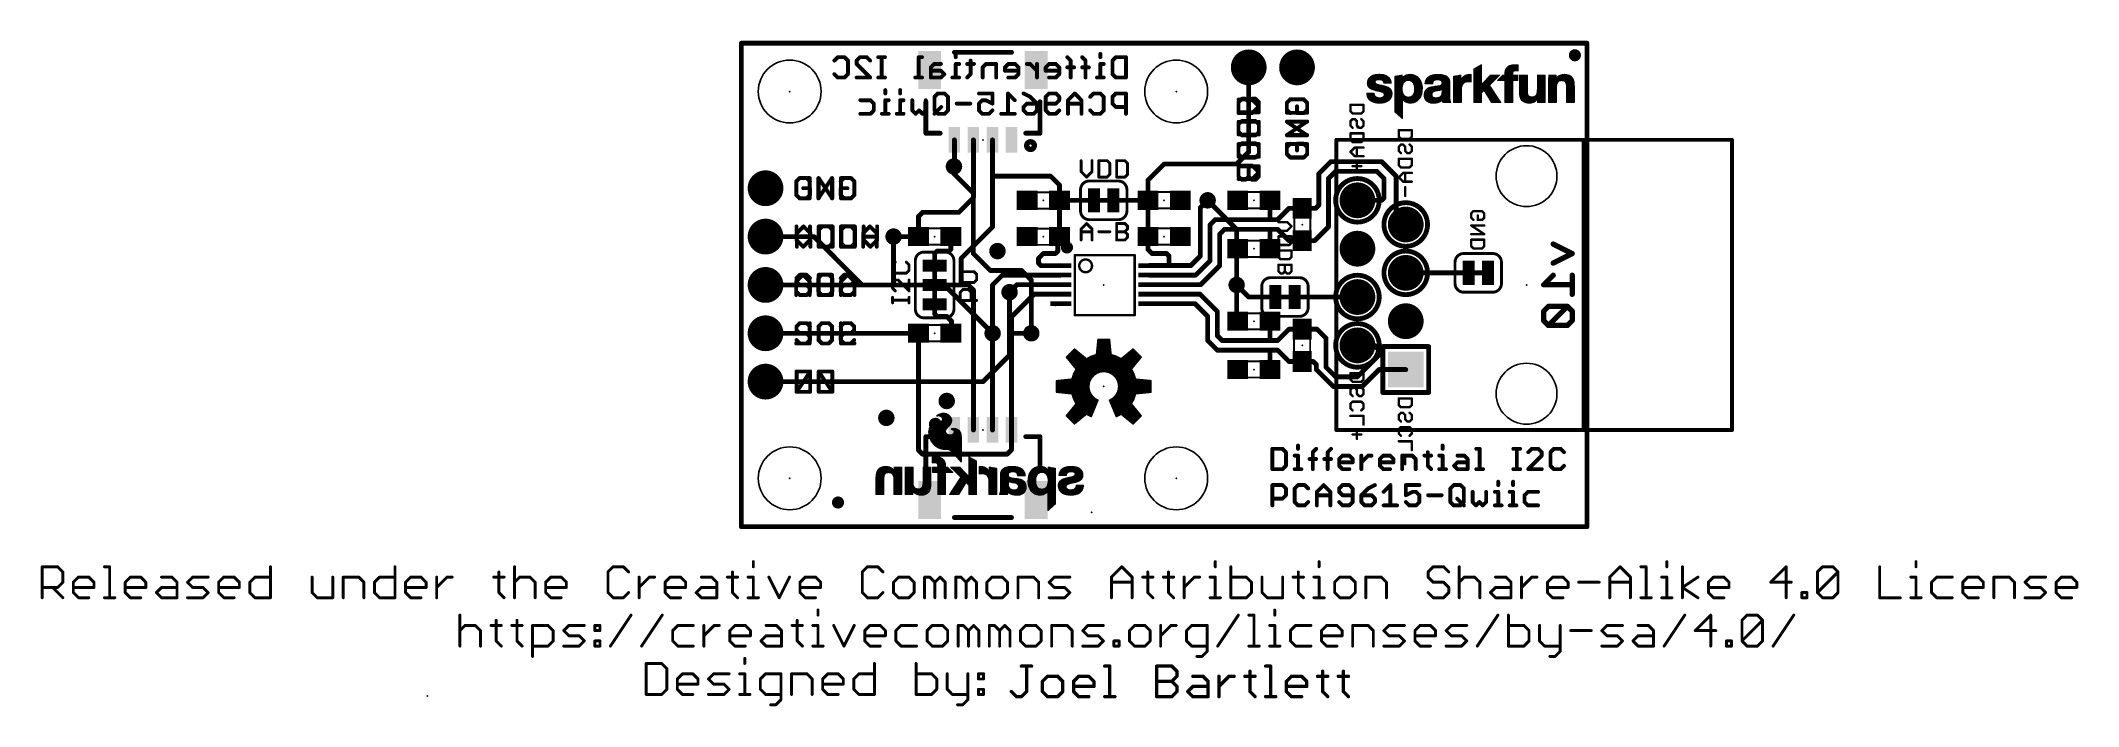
# Model space of a CAD drawing. Extents: x -37 to 70, y -9 to 26.
import ezdxf

# ---------------------------------------------------------------- set-up
doc = ezdxf.new("R2010")
doc.units = 0
for name, color, linetype in [('1', 12, 'CONTINUOUS'), ('16', 132, 'CONTINUOUS'), ('17', 110, 'CONTINUOUS'), ('18', 110, 'CONTINUOUS'), ('20', 53, 'CONTINUOUS'), ('21', 41, 'CONTINUOUS'), ('22', 40, 'CONTINUOUS'), ('23', 53, 'CONTINUOUS'), ('24', 53, 'CONTINUOUS'), ('51', 53, 'CONTINUOUS')]:
    doc.layers.add(name, color=color, linetype=linetype)

# ---------------------------------------------------------------- blocks, each defined once
blk = doc.blocks.new('RECT')
blk.add_solid([(-0.5, -0.5), (0.5, -0.5), (-0.5, 0.5), (0.5, 0.5)])
blk = doc.blocks.new('PIE')
at = {"const_width": 0.5}
blk.add_lwpolyline([(0, -0.25, 1), (0, 0.25, 1), (0, -0.25)], format="xyb", dxfattribs=at)
blk = doc.blocks.new('SQUAREP')
blk.add_solid([(-0.5, -0.5), (0.5, -0.5), (-0.5, 0.5), (0.5, 0.5)])
blk = doc.blocks.new('ROUNDP')
at = {"const_width": 0.5}
blk.add_lwpolyline([(0, -0.25, 1), (0, 0.25, 1), (0, -0.25)], format="xyb", dxfattribs=at)
blk = doc.blocks.new('ROUNDV')
at = {"const_width": 0.5}
blk.add_lwpolyline([(0, -0.25, 1), (0, 0.25, 1), (0, -0.25)], format="xyb", dxfattribs=at)

msp = doc.modelspace()

# ---------------------------------------------------------------- linework, layer by layer
at = {"layer": '1', "const_width": 0.254}
for points in [[(0, 0), (0, 25.4)], [(0, 25.4), (44.45, 25.4)], [(44.45, 25.4), (44.45, 0)], [(26.67, 19.685), (26.67, 24.13)], [(11.2, 18.947), (11.2, 20.32)], [(12.2, 17.28), (12.2, 20.32)], [(13.2, 18.415), (13.2, 20.32)], [(26.035, 19.05), (26.67, 19.685)], [(30.353, 18.542), (30.988, 19.177)], [(30.988, 19.177), (33.655, 19.177)], [(33.655, 19.177), (34.417, 18.415)], [(11.176, 18.923), (11.2, 18.947)], [(13.2, 15.74), (13.2, 18.415)], [(13.2, 18.415), (16.256, 18.415)], [(16.256, 18.415), (16.725, 17.946)], [(22.225, 19.05), (21.375, 18.2)], [(21.375, 18.2), (21.375, 17.145)], [(22.225, 19.05), (26.035, 19.05)], [(30.353, 16.891), (30.353, 18.542)], [(30.861, 18.288), (31.242, 18.669)], [(30.861, 15.748), (30.861, 18.288)], [(31.242, 18.669), (33.401, 18.669)], [(33.401, 18.669), (33.782, 18.288)], [(33.782, 18.288), (33.782, 17.272)], [(34.417, 18.415), (34.417, 16.383)], [(11.43, 16.51), (12.2, 17.28)], [(16.725, 17.946), (16.725, 17.145)], [(18.288, 17.145), (16.725, 17.145)], [(16.725, 15.24), (16.725, 17.145)], [(18.542, 17.399), (18.288, 17.145)], [(18.542, 17.145), (18.542, 17.399)], [(18.542, 17.145), (19.558, 17.145)], [(18.542, 17.145), (19.558, 17.145)], [(19.558, 17.145), (19.558, 17.399)], [(19.558, 17.399), (19.812, 17.145)], [(19.812, 17.145), (21.375, 17.145)], [(21.375, 15.24), (21.375, 17.145)], [(24.13, 16.764), (24.511, 17.145)], [(27.79, 17.145), (27.79, 16.129)], [(33.655, 17.145), (32.385, 17.145)], [(33.782, 17.272), (33.655, 17.145)], [(9.31, 16.295), (9.525, 16.51)], [(9.31, 15.24), (9.31, 16.295)], [(9.525, 16.51), (11.43, 16.51)], [(24.13, 14.224), (24.13, 16.764)], [(24.638, 15.859), (24.908, 16.129)], [(24.908, 16.129), (27.79, 16.129)], [(27.79, 16.129), (28.194, 16.129)], [(28.194, 16.129), (28.79, 16.725)], [(28.79, 16.725), (29.48, 16.725)], [(29.48, 16.725), (30.187, 16.725)], [(30.187, 16.725), (30.353, 16.891)], [(34.417, 16.383), (34.925, 15.875)], [(3.81, 15.24), (1.27, 15.24)], [(6.35, 12.7), (3.81, 15.24)], [(8.001, 15.24), (9.31, 15.24)], [(11.01, 15.24), (11.01, 14.566)], [(11.557, 14.097), (13.2, 15.74)], [(16.637, 15.152), (16.725, 15.24)], [(16.637, 14.478), (16.637, 15.152)], [(21.375, 15.24), (21.375, 14.566)], [(24.638, 13.97), (24.638, 15.859)], [(25.146, 15.367), (25.4, 15.621)], [(25.146, 13.716), (25.146, 15.367)], [(25.4, 15.621), (27.79, 15.621)], [(27.79, 14.605), (27.79, 15.621)], [(27.79, 15.621), (28.194, 15.621)], [(28.194, 15.621), (28.79, 15.025)], [(28.79, 15.025), (29.48, 15.025)], [(29.48, 15.025), (30.138, 15.025)], [(30.138, 15.025), (30.861, 15.748)], [(10.287, 14.478), (10.16, 14.351)], [(10.16, 14.351), (10.16, 12.7)], [(10.922, 14.478), (10.287, 14.478)], [(11.01, 14.566), (10.922, 14.478)], [(11.557, 14.097), (11.557, 12.7)], [(15.875, 14.351), (15.621, 14.097)], [(15.621, 14.097), (15.621, 13.843)], [(15.621, 13.843), (15.748, 13.716)], [(16.51, 14.351), (15.875, 14.351)], [(16.637, 14.478), (16.51, 14.351)], [(21.375, 14.566), (21.59, 14.351)], [(21.59, 14.351), (22.352, 14.351)], [(22.352, 14.351), (22.479, 14.224)], [(22.479, 14.224), (22.479, 13.7175)], [(23.6235, 13.7175), (24.13, 14.224)], [(23.8855, 13.2175), (24.638, 13.97)], [(26.09, 14.605), (26.035, 14.55)], [(26.035, 14.55), (26.035, 12.7)], [(10.16, 12.7), (10.16, 13.716)], [(10.16, 12.7), (10.16, 13.716)], [(13.7255, 13.2175), (13.208, 12.7)], [(13.7255, 13.2175), (16.791, 13.2175)], [(15.748, 13.716), (16.7895, 13.716)], [(16.7895, 13.716), (16.791, 13.7175)], [(21.416, 13.7175), (22.479, 13.7175)], [(21.416, 13.2175), (23.8855, 13.2175)], [(22.479, 13.7175), (23.6235, 13.7175)], [(24.1475, 12.7175), (25.146, 13.716)], [(10.16, 12.7), (6.35, 12.7)], [(10.16, 12.7), (10.16, 11.684)], [(10.16, 12.7), (10.16, 11.684)], [(10.16, 12.7), (10.16, 11.684)], [(10.16, 12.7), (11.557, 12.7)], [(10.16, 11.176), (10.16, 11.684)], [(11.557, 12.7), (11.938, 12.7)], [(12.2, 12.438), (11.938, 12.7)], [(12.2, 5.08), (12.2, 12.438)], [(13.2, 12.692), (13.208, 12.7)], [(13.2, 5.08), (13.2, 12.692)], [(13.208, 12.7), (13.208, 10.16)], [(14.4955, 12.7175), (14.097, 12.319)], [(14.2, 11.025), (15.3925, 12.2175)], [(14.4955, 12.7175), (16.791, 12.7175)], [(15.3925, 12.2175), (16.791, 12.2175)], [(16.51, 11.7094), (16.5131, 11.7125)], [(16.5131, 11.7125), (16.791, 11.7125)], [(21.416, 12.7175), (24.1475, 12.7175)], [(21.416, 12.2175), (24.1045, 12.2175)], [(21.416, 11.7125), (23.8475, 11.7125)], [(23.8475, 11.7125), (24.511, 11.049)], [(24.1045, 12.2175), (25.019, 11.303)], [(26.035, 12.7), (26.035, 10.85)], [(10.287, 11.049), (10.16, 11.176)], [(10.795, 11.049), (10.287, 11.049)], [(11.049, 10.795), (10.795, 11.049)], [(11.049, 10.199), (11.049, 10.795)], [(14.2, 10.16), (14.2, 11.025)], [(24.511, 11.049), (24.511, 9.779)], [(25.019, 11.303), (25.019, 10.033)], [(26.035, 10.85), (26.09, 10.795)], [(27.79, 10.795), (27.79, 9.779)], [(9.31, 10.16), (1.27, 10.16)], [(9.31, 10.16), (9.31, 4.025)], [(11.01, 10.16), (11.049, 10.199)], [(14.2, 5.08), (14.2, 10.16)], [(15.24, 10.16), (14.2, 10.16)], [(25.019, 9.271), (24.511, 9.779)], [(25.273, 9.779), (25.019, 10.033)], [(25.273, 9.779), (27.79, 9.779)], [(27.79, 9.779), (28.194, 9.779)], [(28.194, 9.779), (28.79, 10.375)], [(28.79, 10.375), (29.48, 10.375)], [(29.48, 10.375), (30.265, 10.375)], [(30.265, 10.375), (30.734, 9.906)], [(30.734, 9.906), (30.734, 8.382)], [(33.274, 9.525), (32.385, 9.525)], [(33.528, 9.271), (33.274, 9.525)], [(25.019, 9.271), (27.79, 9.271)], [(27.79, 8.255), (27.79, 9.271)], [(27.79, 9.271), (28.194, 9.271)], [(28.194, 9.271), (28.79, 8.675)], [(28.79, 8.675), (29.48, 8.675)], [(29.48, 8.675), (30.06, 8.675)], [(30.06, 8.675), (30.226, 8.509)], [(30.226, 8.509), (30.226, 8.255)], [(32.385, 7.874), (33.528, 9.017)], [(33.528, 9.017), (33.528, 9.271)], [(30.226, 8.255), (31.115, 7.366)], [(30.734, 8.382), (31.242, 7.874)], [(31.242, 7.874), (32.385, 7.874)], [(32.639, 7.366), (33.528, 8.255)], [(33.528, 8.255), (34.925, 8.255)], [(31.115, 7.366), (32.639, 7.366)], [(14.2, 4.04), (14.2, 5.08)], [(9.31, 4.025), (9.525, 3.81)], [(9.525, 3.81), (13.97, 3.81)], [(13.97, 3.81), (14.2, 4.04)], [(44.45, 0), (0, 0)]]:
    msp.add_lwpolyline(points, dxfattribs=at)
at = {"layer": '1'}
for points, const_width in [([(0.0635, 25.4, 1), (-0.0635, 25.4)], 0.127), ([(0, 25.4635, 1), (0, 25.3365)], 0.127), ([(44.5135, 25.4, 1), (44.3865, 25.4)], 0.127), ([(44.45, 25.3365, 1), (44.45, 25.4635)], 0.127), ([(26.7335, 24.13, 1), (26.6065, 24.13)], 0.127), ([(11.2635, 20.32, 1), (11.1365, 20.32)], 0.127), ([(12.2635, 20.32, 1), (12.1365, 20.32)], 0.127), ([(13.2635, 20.32, 1), (13.1365, 20.32)], 0.127), ([(26.6065, 19.685, 1), (26.7335, 19.685)], 0.127), ([(26.7149, 19.6401, 1), (26.6251, 19.7299)], 0.127), ([(30.988, 19.2405, 1), (30.988, 19.1135)], 0.127), ([(31.0329, 19.1321, 1), (30.9431, 19.2219)], 0.127), ([(33.6999, 19.2219, 1), (33.6101, 19.1321)], 0.127), ([(33.655, 19.1135, 1), (33.655, 19.2405)], 0.127), ([(11.1311, 18.9679, 1), (11.2209, 18.8781)], 0.127), ([(11.1365, 18.947, 1), (11.2635, 18.947)], 0.127), ([(11.2449, 18.9021, 1), (11.1551, 18.9919)], 0.127), ([(13.2635, 18.415, 1), (13.1365, 18.415)], 0.127), ([(13.2, 18.4785, 1), (13.2, 18.3515)], 0.127), ([(13.1365, 18.415, 1), (13.2635, 18.415)], 0.127), ([(16.3009, 18.4599, 1), (16.2111, 18.3701)], 0.127), ([(16.256, 18.3515, 1), (16.256, 18.4785)], 0.127), ([(21.4385, 18.2, 1), (21.3115, 18.2)], 0.127), ([(21.3301, 18.2449, 1), (21.4199, 18.1551)], 0.127), ([(22.225, 19.1135, 1), (22.225, 18.9865)], 0.127), ([(22.2699, 19.0051, 1), (22.1801, 19.0949)], 0.127), ([(25.9901, 19.0949, 1), (26.0799, 19.0051)], 0.127), ([(26.035, 18.9865, 1), (26.035, 19.1135)], 0.127), ([(30.4165, 18.542, 1), (30.2895, 18.542)], 0.127), ([(30.3081, 18.5869, 1), (30.3979, 18.4971)], 0.127), ([(30.9245, 18.288, 1), (30.7975, 18.288)], 0.127), ([(30.8161, 18.3329, 1), (30.9059, 18.2431)], 0.127), ([(31.242, 18.7325, 1), (31.242, 18.6055)], 0.127), ([(31.2869, 18.6241, 1), (31.1971, 18.7139)], 0.127), ([(33.4459, 18.7139, 1), (33.3561, 18.6241)], 0.127), ([(33.401, 18.6055, 1), (33.401, 18.7325)], 0.127), ([(33.8455, 18.288, 1), (33.7185, 18.288)], 0.127), ([(33.7371, 18.2431, 1), (33.8269, 18.3329)], 0.127), ([(34.4805, 18.415, 1), (34.3535, 18.415)], 0.127), ([(34.3721, 18.3701, 1), (34.4619, 18.4599)], 0.127), ([(12.1365, 17.28, 1), (12.2635, 17.28)], 0.127), ([(12.2449, 17.2351, 1), (12.1551, 17.3249)], 0.127), ([(16.7885, 17.946, 1), (16.6615, 17.946)], 0.127), ([(16.725, 17.2085, 1), (16.725, 17.0815)], 0.127), ([(16.7885, 17.145, 1), (16.6615, 17.145)], 0.127), ([(16.6615, 17.145, 1), (16.7885, 17.145)], 0.127), ([(16.6801, 17.9011, 1), (16.7699, 17.9909)], 0.127), ([(18.2431, 17.1899, 1), (18.3329, 17.1001)], 0.127), ([(18.288, 17.0815, 1), (18.288, 17.2085)], 0.127), ([(18.6055, 17.399, 1), (18.4785, 17.399)], 0.127), ([(18.542, 17.2085, 1), (18.542, 17.0815)], 0.127), ([(18.542, 17.2085, 1), (18.542, 17.0815)], 0.127), ([(18.4785, 17.145, 1), (18.6055, 17.145)], 0.127), ([(18.5869, 17.3541, 1), (18.4971, 17.4439)], 0.127), ([(19.6215, 17.399, 1), (19.4945, 17.399)], 0.127), ([(19.6029, 17.4439, 1), (19.5131, 17.3541)], 0.127), ([(19.4945, 17.145, 1), (19.6215, 17.145)], 0.127), ([(19.558, 17.0815, 1), (19.558, 17.2085)], 0.127), ([(19.558, 17.0815, 1), (19.558, 17.2085)], 0.127), ([(19.812, 17.2085, 1), (19.812, 17.0815)], 0.127), ([(19.7671, 17.1001, 1), (19.8569, 17.1899)], 0.127), ([(21.4385, 17.145, 1), (21.3115, 17.145)], 0.127), ([(21.3115, 17.145, 1), (21.4385, 17.145)], 0.127), ([(21.375, 17.0815, 1), (21.375, 17.2085)], 0.127), ([(24.5559, 17.1001, 1), (24.4661, 17.1899)], 0.127), ([(27.8535, 17.145, 1), (27.7265, 17.145)], 0.127), ([(32.385, 17.2085, 1), (32.385, 17.0815)], 0.127), ([(33.6101, 17.1899, 1), (33.6999, 17.1001)], 0.127), ([(33.655, 17.0815, 1), (33.655, 17.2085)], 0.127), ([(33.7185, 17.272, 1), (33.8455, 17.272)], 0.127), ([(33.8269, 17.2271, 1), (33.7371, 17.3169)], 0.127), ([(9.3735, 16.295, 1), (9.2465, 16.295)], 0.127), ([(9.2651, 16.3399, 1), (9.3549, 16.2501)], 0.127), ([(9.525, 16.5735, 1), (9.525, 16.4465)], 0.127), ([(9.5699, 16.4651, 1), (9.4801, 16.5549)], 0.127), ([(11.3851, 16.5549, 1), (11.4749, 16.4651)], 0.127), ([(11.43, 16.4465, 1), (11.43, 16.5735)], 0.127), ([(24.1935, 16.764, 1), (24.0665, 16.764)], 0.127), ([(24.0851, 16.8089, 1), (24.1749, 16.7191)], 0.127), ([(24.908, 16.1925, 1), (24.908, 16.0655)], 0.127), ([(24.9529, 16.0841, 1), (24.8631, 16.1739)], 0.127), ([(27.79, 16.1925, 1), (27.79, 16.0655)], 0.127), ([(27.7265, 16.129, 1), (27.8535, 16.129)], 0.127), ([(27.79, 16.0655, 1), (27.79, 16.1925)], 0.127), ([(28.1491, 16.1739, 1), (28.2389, 16.0841)], 0.127), ([(28.194, 16.0655, 1), (28.194, 16.1925)], 0.127), ([(28.79, 16.7885, 1), (28.79, 16.6615)], 0.127), ([(28.8349, 16.6801, 1), (28.7451, 16.7699)], 0.127), ([(29.48, 16.7885, 1), (29.48, 16.6615)], 0.127), ([(29.48, 16.6615, 1), (29.48, 16.7885)], 0.127), ([(30.1421, 16.7699, 1), (30.2319, 16.6801)], 0.127), ([(30.187, 16.6615, 1), (30.187, 16.7885)], 0.127), ([(30.2895, 16.891, 1), (30.4165, 16.891)], 0.127), ([(30.3979, 16.8461, 1), (30.3081, 16.9359)], 0.127), ([(34.4619, 16.4279, 1), (34.3721, 16.3381)], 0.127), ([(34.3535, 16.383, 1), (34.4805, 16.383)], 0.127), ([(1.27, 15.3035, 1), (1.27, 15.1765)], 0.127), ([(3.8549, 15.2849, 1), (3.7651, 15.1951)], 0.127), ([(3.81, 15.1765, 1), (3.81, 15.3035)], 0.127), ([(8.001, 15.3035, 1), (8.001, 15.1765)], 0.127), ([(9.2465, 15.24, 1), (9.3735, 15.24)], 0.127), ([(9.31, 15.1765, 1), (9.31, 15.3035)], 0.127), ([(11.0735, 15.24, 1), (10.9465, 15.24)], 0.127), ([(13.1365, 15.74, 1), (13.2635, 15.74)], 0.127), ([(13.2449, 15.6951, 1), (13.1551, 15.7849)], 0.127), ([(16.7005, 15.152, 1), (16.5735, 15.152)], 0.127), ([(16.5921, 15.1969, 1), (16.6819, 15.1071)], 0.127), ([(16.6615, 15.24, 1), (16.7885, 15.24)], 0.127), ([(16.7699, 15.1951, 1), (16.6801, 15.2849)], 0.127), ([(21.4385, 15.24, 1), (21.3115, 15.24)], 0.127), ([(21.3115, 15.24, 1), (21.4385, 15.24)], 0.127), ([(24.7015, 15.859, 1), (24.5745, 15.859)], 0.127), ([(24.5931, 15.9039, 1), (24.6829, 15.8141)], 0.127), ([(25.2095, 15.367, 1), (25.0825, 15.367)], 0.127), ([(25.1011, 15.4119, 1), (25.1909, 15.3221)], 0.127), ([(25.4, 15.6845, 1), (25.4, 15.5575)], 0.127), ([(25.4449, 15.5761, 1), (25.3551, 15.6659)], 0.127), ([(27.8535, 15.621, 1), (27.7265, 15.621)], 0.127), ([(27.79, 15.6845, 1), (27.79, 15.5575)], 0.127), ([(27.79, 15.5575, 1), (27.79, 15.6845)], 0.127), ([(28.2389, 15.6659, 1), (28.1491, 15.5761)], 0.127), ([(28.194, 15.5575, 1), (28.194, 15.6845)], 0.127), ([(28.79, 15.0885, 1), (28.79, 14.9615)], 0.127), ([(28.7451, 14.9801, 1), (28.8349, 15.0699)], 0.127), ([(29.48, 15.0885, 1), (29.48, 14.9615)], 0.127), ([(29.48, 14.9615, 1), (29.48, 15.0885)], 0.127), ([(30.0931, 15.0699, 1), (30.1829, 14.9801)], 0.127), ([(30.138, 14.9615, 1), (30.138, 15.0885)], 0.127), ([(30.7975, 15.748, 1), (30.9245, 15.748)], 0.127), ([(30.9059, 15.7031, 1), (30.8161, 15.7929)], 0.127), ([(34.8801, 15.8301, 1), (34.9699, 15.9199)], 0.127), ([(10.2235, 14.351, 1), (10.0965, 14.351)], 0.127), ([(10.1151, 14.3959, 1), (10.2049, 14.3061)], 0.127), ([(10.287, 14.5415, 1), (10.287, 14.4145)], 0.127), ([(10.3319, 14.4331, 1), (10.2421, 14.5229)], 0.127), ([(10.8771, 14.5229, 1), (10.9669, 14.4331)], 0.127), ([(10.922, 14.4145, 1), (10.922, 14.5415)], 0.127), ([(10.9465, 14.566, 1), (11.0735, 14.566)], 0.127), ([(11.0549, 14.5211, 1), (10.9651, 14.6109)], 0.127), ([(11.6205, 14.097, 1), (11.4935, 14.097)], 0.127), ([(11.5121, 14.1419, 1), (11.6019, 14.0521)], 0.127), ([(15.6845, 14.097, 1), (15.5575, 14.097)], 0.127), ([(15.5761, 14.1419, 1), (15.6659, 14.0521)], 0.127), ([(15.6659, 13.8879, 1), (15.5761, 13.7981)], 0.127), ([(15.875, 14.4145, 1), (15.875, 14.2875)], 0.127), ([(15.9199, 14.3061, 1), (15.8301, 14.3959)], 0.127), ([(16.4651, 14.3959, 1), (16.5549, 14.3061)], 0.127), ([(16.51, 14.2875, 1), (16.51, 14.4145)], 0.127), ([(16.5735, 14.478, 1), (16.7005, 14.478)], 0.127), ([(16.6819, 14.4331, 1), (16.5921, 14.5229)], 0.127), ([(21.4199, 14.6109, 1), (21.3301, 14.5211)], 0.127), ([(21.3115, 14.566, 1), (21.4385, 14.566)], 0.127), ([(21.59, 14.4145, 1), (21.59, 14.2875)], 0.127), ([(21.5451, 14.3061, 1), (21.6349, 14.3959)], 0.127), ([(22.3969, 14.3959, 1), (22.3071, 14.3061)], 0.127), ([(22.352, 14.2875, 1), (22.352, 14.4145)], 0.127), ([(22.5425, 14.224, 1), (22.4155, 14.224)], 0.127), ([(22.4341, 14.1791, 1), (22.5239, 14.2689)], 0.127), ([(24.0665, 14.224, 1), (24.1935, 14.224)], 0.127), ([(24.1749, 14.1791, 1), (24.0851, 14.2689)], 0.127), ([(24.5745, 13.97, 1), (24.7015, 13.97)], 0.127), ([(24.6829, 13.9251, 1), (24.5931, 14.0149)], 0.127), ([(26.0985, 14.55, 1), (25.9715, 14.55)], 0.127), ([(25.9901, 14.5949, 1), (26.0799, 14.5051)], 0.127), ([(26.1349, 14.5601, 1), (26.0451, 14.6499)], 0.127), ([(27.7265, 14.605, 1), (27.8535, 14.605)], 0.127), ([(10.2235, 13.716, 1), (10.0965, 13.716)], 0.127), ([(10.2235, 13.716, 1), (10.0965, 13.716)], 0.127), ([(13.7255, 13.281, 1), (13.7255, 13.154)], 0.127), ([(13.7704, 13.1726, 1), (13.6806, 13.2624)], 0.127), ([(15.5575, 13.843, 1), (15.6845, 13.843)], 0.127), ([(15.748, 13.7795, 1), (15.748, 13.6525)], 0.127), ([(15.7031, 13.6711, 1), (15.7929, 13.7609)], 0.127), ([(16.7446, 13.7609, 1), (16.8344, 13.6711)], 0.127), ([(16.8359, 13.6726, 1), (16.7461, 13.7624)], 0.127), ([(16.7895, 13.6525, 1), (16.7895, 13.7795)], 0.127), ([(16.791, 13.154, 1), (16.791, 13.281)], 0.127), ([(21.416, 13.781, 1), (21.416, 13.654)], 0.127), ([(21.416, 13.281, 1), (21.416, 13.154)], 0.127), ([(22.479, 13.781, 1), (22.479, 13.654)], 0.127), ([(22.4155, 13.7175, 1), (22.5425, 13.7175)], 0.127), ([(22.479, 13.654, 1), (22.479, 13.781)], 0.127), ([(23.5786, 13.7624, 1), (23.6684, 13.6726)], 0.127), ([(23.6235, 13.654, 1), (23.6235, 13.781)], 0.127), ([(23.8406, 13.2624, 1), (23.9304, 13.1726)], 0.127), ([(23.8855, 13.154, 1), (23.8855, 13.281)], 0.127), ([(25.0825, 13.716, 1), (25.2095, 13.716)], 0.127), ([(25.1909, 13.6711, 1), (25.1011, 13.7609)], 0.127), ([(6.35, 12.7635, 1), (6.35, 12.6365)], 0.127), ([(6.3051, 12.6551, 1), (6.3949, 12.7449)], 0.127), ([(10.2235, 12.7, 1), (10.0965, 12.7)], 0.127), ([(10.2235, 12.7, 1), (10.0965, 12.7)], 0.127), ([(10.2235, 12.7, 1), (10.0965, 12.7)], 0.127), ([(10.16, 12.7635, 1), (10.16, 12.6365)], 0.127), ([(10.0965, 12.7, 1), (10.2235, 12.7)], 0.127), ([(10.0965, 12.7, 1), (10.2235, 12.7)], 0.127), ([(10.0965, 12.7, 1), (10.2235, 12.7)], 0.127), ([(10.2235, 11.684, 1), (10.0965, 11.684)], 0.127), ([(10.16, 12.6365, 1), (10.16, 12.7635)], 0.127), ([(11.557, 12.7635, 1), (11.557, 12.6365)], 0.127), ([(11.4935, 12.7, 1), (11.6205, 12.7)], 0.127), ([(11.557, 12.6365, 1), (11.557, 12.7635)], 0.127), ([(11.9829, 12.7449, 1), (11.8931, 12.6551)], 0.127), ([(11.938, 12.6365, 1), (11.938, 12.7635)], 0.127), ([(12.2635, 12.438, 1), (12.1365, 12.438)], 0.127), ([(12.1551, 12.3931, 1), (12.2449, 12.4829)], 0.127), ([(13.2635, 12.692, 1), (13.1365, 12.692)], 0.127), ([(13.1551, 12.7369, 1), (13.2449, 12.6471)], 0.127), ([(13.2715, 12.7, 1), (13.1445, 12.7)], 0.127), ([(13.1631, 12.7449, 1), (13.2529, 12.6551)], 0.127), ([(13.2529, 12.6551, 1), (13.1631, 12.7449)], 0.127), ([(14.0521, 12.3639, 1), (14.1419, 12.2741)], 0.127), ([(14.4955, 12.781, 1), (14.4955, 12.654)], 0.127), ([(14.5404, 12.6726, 1), (14.4506, 12.7624)], 0.127), ([(15.3925, 12.281, 1), (15.3925, 12.154)], 0.127), ([(15.4374, 12.1726, 1), (15.3476, 12.2624)], 0.127), ([(16.4651, 11.7543, 1), (16.5549, 11.6645)], 0.127), ([(16.5131, 11.776, 1), (16.5131, 11.649)], 0.127), ([(16.558, 11.6676, 1), (16.4682, 11.7574)], 0.127), ([(16.791, 12.654, 1), (16.791, 12.781)], 0.127), ([(16.791, 12.154, 1), (16.791, 12.281)], 0.127), ([(16.791, 11.649, 1), (16.791, 11.776)], 0.127), ([(21.416, 12.781, 1), (21.416, 12.654)], 0.127), ([(21.416, 12.281, 1), (21.416, 12.154)], 0.127), ([(21.416, 11.776, 1), (21.416, 11.649)], 0.127), ([(23.8924, 11.7574, 1), (23.8026, 11.6676)], 0.127), ([(23.8475, 11.649, 1), (23.8475, 11.776)], 0.127), ([(24.1494, 12.2624, 1), (24.0596, 12.1726)], 0.127), ([(24.1026, 12.7624, 1), (24.1924, 12.6726)], 0.127), ([(24.1045, 12.154, 1), (24.1045, 12.281)], 0.127), ([(24.1475, 12.654, 1), (24.1475, 12.781)], 0.127), ([(26.0985, 12.7, 1), (25.9715, 12.7)], 0.127), ([(25.9715, 12.7, 1), (26.0985, 12.7)], 0.127), ([(10.0965, 11.684, 1), (10.2235, 11.684)], 0.127), ([(10.0965, 11.684, 1), (10.2235, 11.684)], 0.127), ([(10.0965, 11.684, 1), (10.2235, 11.684)], 0.127), ([(10.2049, 11.2209, 1), (10.1151, 11.1311)], 0.127), ([(10.0965, 11.176, 1), (10.2235, 11.176)], 0.127), ([(10.287, 11.1125, 1), (10.287, 10.9855)], 0.127), ([(10.2421, 11.0041, 1), (10.3319, 11.0939)], 0.127), ([(10.8399, 11.0939, 1), (10.7501, 11.0041)], 0.127), ([(10.795, 10.9855, 1), (10.795, 11.1125)], 0.127), ([(11.1125, 10.795, 1), (10.9855, 10.795)], 0.127), ([(11.0041, 10.7501, 1), (11.0939, 10.8399)], 0.127), ([(14.2635, 11.025, 1), (14.1365, 11.025)], 0.127), ([(14.1551, 11.0699, 1), (14.2449, 10.9801)], 0.127), ([(24.5745, 11.049, 1), (24.4475, 11.049)], 0.127), ([(24.4661, 11.0041, 1), (24.5559, 11.0939)], 0.127), ([(25.0825, 11.303, 1), (24.9555, 11.303)], 0.127), ([(24.9741, 11.2581, 1), (25.0639, 11.3479)], 0.127), ([(26.0799, 10.8949, 1), (25.9901, 10.8051)], 0.127), ([(25.9715, 10.85, 1), (26.0985, 10.85)], 0.127), ([(26.0451, 10.7501, 1), (26.1349, 10.8399)], 0.127), ([(27.8535, 10.795, 1), (27.7265, 10.795)], 0.127), ([(1.27, 10.2235, 1), (1.27, 10.0965)], 0.127), ([(9.3735, 10.16, 1), (9.2465, 10.16)], 0.127), ([(9.31, 10.0965, 1), (9.31, 10.2235)], 0.127), ([(10.9651, 10.2049, 1), (11.0549, 10.1151)], 0.127), ([(10.9855, 10.199, 1), (11.1125, 10.199)], 0.127), ([(11.0939, 10.1541, 1), (11.0041, 10.2439)], 0.127), ([(13.1445, 10.16, 1), (13.2715, 10.16)], 0.127), ([(14.2635, 10.16, 1), (14.1365, 10.16)], 0.127), ([(14.2, 10.2235, 1), (14.2, 10.0965)], 0.127), ([(14.1365, 10.16, 1), (14.2635, 10.16)], 0.127), ([(15.24, 10.0965, 1), (15.24, 10.2235)], 0.127), ([(24.5559, 9.8239, 1), (24.4661, 9.7341)], 0.127), ([(24.4475, 9.779, 1), (24.5745, 9.779)], 0.127), ([(25.0639, 10.0779, 1), (24.9741, 9.9881)], 0.127), ([(24.9555, 10.033, 1), (25.0825, 10.033)], 0.127), ([(25.273, 9.8425, 1), (25.273, 9.7155)], 0.127), ([(25.2281, 9.7341, 1), (25.3179, 9.8239)], 0.127), ([(27.79, 9.8425, 1), (27.79, 9.7155)], 0.127), ([(27.7265, 9.779, 1), (27.8535, 9.779)], 0.127), ([(27.79, 9.7155, 1), (27.79, 9.8425)], 0.127), ([(28.1491, 9.8239, 1), (28.2389, 9.7341)], 0.127), ([(28.194, 9.7155, 1), (28.194, 9.8425)], 0.127), ([(28.79, 10.4385, 1), (28.79, 10.3115)], 0.127), ([(28.8349, 10.3301, 1), (28.7451, 10.4199)], 0.127), ([(29.48, 10.4385, 1), (29.48, 10.3115)], 0.127), ([(29.48, 10.3115, 1), (29.48, 10.4385)], 0.127), ([(30.3099, 10.4199, 1), (30.2201, 10.3301)], 0.127), ([(30.265, 10.3115, 1), (30.265, 10.4385)], 0.127), ([(30.7975, 9.906, 1), (30.6705, 9.906)], 0.127), ([(30.6891, 9.8611, 1), (30.7789, 9.9509)], 0.127), ([(32.385, 9.5885, 1), (32.385, 9.4615)], 0.127), ([(33.3189, 9.5699, 1), (33.2291, 9.4801)], 0.127), ([(33.274, 9.4615, 1), (33.274, 9.5885)], 0.127), ([(25.019, 9.3345, 1), (25.019, 9.2075)], 0.127), ([(24.9741, 9.2261, 1), (25.0639, 9.3159)], 0.127), ([(27.8535, 9.271, 1), (27.7265, 9.271)], 0.127), ([(27.79, 9.3345, 1), (27.79, 9.2075)], 0.127), ([(27.79, 9.2075, 1), (27.79, 9.3345)], 0.127), ([(28.2389, 9.3159, 1), (28.1491, 9.2261)], 0.127), ([(28.194, 9.2075, 1), (28.194, 9.3345)], 0.127), ([(28.79, 8.7385, 1), (28.79, 8.6115)], 0.127), ([(28.7451, 8.6301, 1), (28.8349, 8.7199)], 0.127), ([(29.48, 8.7385, 1), (29.48, 8.6115)], 0.127), ([(29.48, 8.6115, 1), (29.48, 8.7385)], 0.127), ([(30.1049, 8.7199, 1), (30.0151, 8.6301)], 0.127), ([(30.06, 8.6115, 1), (30.06, 8.7385)], 0.127), ([(30.2895, 8.509, 1), (30.1625, 8.509)], 0.127), ([(30.1811, 8.4641, 1), (30.2709, 8.5539)], 0.127), ([(33.5915, 9.271, 1), (33.4645, 9.271)], 0.127), ([(33.4645, 9.017, 1), (33.5915, 9.017)], 0.127), ([(33.4831, 9.2261, 1), (33.5729, 9.3159)], 0.127), ([(33.5729, 8.9721, 1), (33.4831, 9.0619)], 0.127), ([(27.7265, 8.255, 1), (27.8535, 8.255)], 0.127), ([(30.2709, 8.2999, 1), (30.1811, 8.2101)], 0.127), ([(30.1625, 8.255, 1), (30.2895, 8.255)], 0.127), ([(30.7789, 8.4269, 1), (30.6891, 8.3371)], 0.127), ([(30.6705, 8.382, 1), (30.7975, 8.382)], 0.127), ([(31.242, 7.9375, 1), (31.242, 7.8105)], 0.127), ([(31.1971, 7.8291, 1), (31.2869, 7.9189)], 0.127), ([(32.3401, 7.9189, 1), (32.4299, 7.8291)], 0.127), ([(32.385, 7.8105, 1), (32.385, 7.9375)], 0.127), ([(33.528, 8.3185, 1), (33.528, 8.1915)], 0.127), ([(33.5729, 8.2101, 1), (33.4831, 8.2999)], 0.127), ([(34.925, 8.1915, 1), (34.925, 8.3185)], 0.127), ([(31.115, 7.4295, 1), (31.115, 7.3025)], 0.127), ([(31.0701, 7.3211, 1), (31.1599, 7.4109)], 0.127), ([(32.5941, 7.4109, 1), (32.6839, 7.3211)], 0.127), ([(32.639, 7.3025, 1), (32.639, 7.4295)], 0.127), ([(12.1365, 5.08, 1), (12.2635, 5.08)], 0.127), ([(13.2, 5.08, 0.4142), (13.208, 5.088)], 0.254), ([(13.2, 5.1435, 1), (13.2, 5.0165)], 0.127), ([(13.1365, 5.08, 1), (13.2635, 5.08)], 0.127), ([(13.2715, 5.088, 1), (13.1445, 5.088)], 0.127), ([(14.2635, 5.08, 1), (14.1365, 5.08)], 0.127), ([(14.1365, 5.08, 1), (14.2635, 5.08)], 0.127), ([(9.3549, 4.0699, 1), (9.2651, 3.9801)], 0.127), ([(9.2465, 4.025, 1), (9.3735, 4.025)], 0.127), ([(9.525, 3.8735, 1), (9.525, 3.7465)], 0.127), ([(9.4801, 3.7651, 1), (9.5699, 3.8549)], 0.127), ([(13.9251, 3.8549, 1), (14.0149, 3.7651)], 0.127), ([(13.97, 3.7465, 1), (13.97, 3.8735)], 0.127), ([(14.1365, 4.04, 1), (14.2635, 4.04)], 0.127), ([(14.2449, 3.9951, 1), (14.1551, 4.0849)], 0.127), ([(0, 0.0635, 1), (0, -0.0635)], 0.127), ([(-0.0635, 0, 1), (0.0635, 0)], 0.127), ([(44.3865, 0, 1), (44.5135, 0)], 0.127), ([(44.45, -0.0635, 1), (44.45, 0.0635)], 0.127)]:
    msp.add_lwpolyline(points, format="xyb", dxfattribs=dict(at, const_width=const_width))
at = {"layer": '16'}
for points, const_width in [([(0, 0), (0, 25.4)], 0.254), ([(0, 25.4), (44.45, 25.4)], 0.254), ([(44.45, 25.4), (44.45, 0)], 0.254), ([(11.176, 18.542), (11.176, 18.923)], 0.254), ([(11.176, 18.542), (12.192, 17.526)], 0.254), ([(12.192, 17.526), (12.192, 14.351)], 0.254), ([(26.035, 15.621), (24.511, 17.145)], 0.254), ([(8.001, 12.7), (8.001, 15.24)], 0.254), ([(26.035, 15.621), (26.035, 12.7)], 0.254), ([(12.192, 14.351), (13.081, 13.462)], 0.254), ([(42.6754, 14.8463), (43.6753, 14.3463)], 0.2794), ([(43.6753, 14.3463), (42.6754, 13.8464)], 0.2794), ([(13.081, 13.462), (14.732, 13.462)], 0.254), ([(14.732, 13.462), (15.24, 12.954)], 0.254), ([(15.24, 12.954), (15.24, 10.16)], 0.254), ([(38.227, 13.335), (34.925, 13.335)], 0.254), ([(39.243, 13.335), (38.227, 13.335)], 0.254), ([(39.243, 13.335), (38.227, 13.335)], 0.254), ([(42.6754, 13.2091), (42.1754, 12.7092)], 0.2794), ([(43.6753, 13.2091), (43.6753, 12.2092)], 0.2794), ([(1.27, 12.7), (8.001, 12.7)], 0.254), ([(10.668, 12.7), (8.001, 12.7)], 0.254), ([(10.668, 12.7), (13.208, 10.16)], 0.254), ([(14.097, 9.017), (14.097, 12.319)], 0.254), ([(26.67, 12.065), (26.035, 12.7)], 0.254), ([(28.067, 12.065), (26.67, 12.065)], 0.254), ([(28.067, 12.065), (29.083, 12.065)], 0.254), ([(28.067, 12.065), (29.083, 12.065)], 0.254), ([(29.083, 12.065), (32.385, 12.065)], 0.254), ([(42.1754, 12.7092), (43.6753, 12.7092)], 0.2794), ([(42.4254, 11.572), (42.1754, 11.322)], 0.2794), ([(42.1754, 11.322), (42.1754, 10.822)], 0.2794), ([(42.1754, 10.822), (42.4254, 10.5721)], 0.2794), ([(43.4253, 11.572), (42.4254, 11.572)], 0.2794), ([(43.4253, 11.572), (42.4254, 10.5721)], 0.2794), ([(42.4254, 10.5721), (43.4253, 10.5721)], 0.2794), ([(43.6753, 11.322), (43.4253, 11.572)], 0.2794), ([(43.4253, 10.5721), (43.6753, 10.822)], 0.2794), ([(43.6753, 10.822), (43.6753, 11.322)], 0.2794), ([(12.7, 7.62), (14.097, 9.017)], 0.254), ([(1.27, 7.62), (12.7, 7.62)], 0.254), ([(44.45, 0), (0, 0)], 0.254)]:
    msp.add_lwpolyline(points, dxfattribs=dict(at, const_width=const_width))
for points, const_width in [([(0.0635, 25.4, 1), (-0.0635, 25.4)], 0.127), ([(0, 25.4635, 1), (0, 25.3365)], 0.127), ([(44.5135, 25.4, 1), (44.3865, 25.4)], 0.127), ([(44.45, 25.3365, 1), (44.45, 25.4635)], 0.127), ([(11.2395, 18.923, 1), (11.1125, 18.923)], 0.127), ([(11.2209, 18.5869, 1), (11.1311, 18.4971)], 0.127), ([(11.1125, 18.542, 1), (11.2395, 18.542)], 0.127), ([(12.2555, 17.526, 1), (12.1285, 17.526)], 0.127), ([(12.1471, 17.4811, 1), (12.2369, 17.5709)], 0.127), ([(24.5559, 17.1899, 1), (24.4661, 17.1001)], 0.127), ([(8.0645, 15.24, 1), (7.9375, 15.24)], 0.127), ([(26.0985, 15.621, 1), (25.9715, 15.621)], 0.127), ([(25.9901, 15.5761, 1), (26.0799, 15.6659)], 0.127), ([(12.2369, 14.3959, 1), (12.1471, 14.3061)], 0.127), ([(12.1285, 14.351, 1), (12.2555, 14.351)], 0.127), ([(42.7066, 14.9088, 1), (42.6441, 14.7838)], 0.1397), ([(42.6441, 13.9089, 1), (42.7066, 13.7839)], 0.1397), ([(43.7065, 14.2839, 1), (43.6441, 14.4088)], 0.1397), ([(43.6441, 14.2839, 1), (43.7065, 14.4088)], 0.1397), ([(13.081, 13.5255, 1), (13.081, 13.3985)], 0.127), ([(13.0361, 13.4171, 1), (13.1259, 13.5069)], 0.127), ([(14.7769, 13.5069, 1), (14.6871, 13.4171)], 0.127), ([(14.732, 13.3985, 1), (14.732, 13.5255)], 0.127), ([(15.3035, 12.954, 1), (15.1765, 12.954)], 0.127), ([(15.1951, 12.9091, 1), (15.2849, 12.9989)], 0.127), ([(34.925, 13.3985, 1), (34.925, 13.2715)], 0.127), ([(38.227, 13.3985, 1), (38.227, 13.2715)], 0.127), ([(38.227, 13.3985, 1), (38.227, 13.2715)], 0.127), ([(38.227, 13.2715, 1), (38.227, 13.3985)], 0.127), ([(39.243, 13.2715, 1), (39.243, 13.3985)], 0.127), ([(39.243, 13.2715, 1), (39.243, 13.3985)], 0.127), ([(42.7248, 13.1598, 1), (42.626, 13.2585)], 0.1397), ([(43.7452, 13.2091, 1), (43.6054, 13.2091)], 0.1397), ([(1.27, 12.7635, 1), (1.27, 12.6365)], 0.127), ([(8.001, 12.7635, 1), (8.001, 12.6365)], 0.127), ([(7.9375, 12.7, 1), (8.0645, 12.7)], 0.127), ([(8.001, 12.6365, 1), (8.001, 12.7635)], 0.127), ([(10.7129, 12.7449, 1), (10.6231, 12.6551)], 0.127), ([(10.668, 12.6365, 1), (10.668, 12.7635)], 0.127), ([(14.1605, 12.319, 1), (14.0335, 12.319)], 0.127), ([(26.0799, 12.7449, 1), (25.9901, 12.6551)], 0.127), ([(25.9715, 12.7, 1), (26.0985, 12.7)], 0.127), ([(26.67, 12.1285, 1), (26.67, 12.0015)], 0.127), ([(26.6251, 12.0201, 1), (26.7149, 12.1099)], 0.127), ([(28.067, 12.1285, 1), (28.067, 12.0015)], 0.127), ([(28.067, 12.1285, 1), (28.067, 12.0015)], 0.127), ([(28.067, 12.0015, 1), (28.067, 12.1285)], 0.127), ([(29.083, 12.1285, 1), (29.083, 12.0015)], 0.127), ([(29.083, 12.0015, 1), (29.083, 12.1285)], 0.127), ([(29.083, 12.0015, 1), (29.083, 12.1285)], 0.127), ([(32.385, 12.0015, 1), (32.385, 12.1285)], 0.127), ([(42.1754, 12.779, 1), (42.1754, 12.6393)], 0.1397), ([(42.126, 12.7586, 1), (42.2248, 12.6598)], 0.1397), ([(43.6054, 12.2092, 1), (43.7452, 12.2092)], 0.1397), ([(43.6753, 12.6393, 1), (43.6753, 12.779)], 0.1397), ([(42.2453, 11.322, 1), (42.1056, 11.322)], 0.1397), ([(42.126, 11.3714, 1), (42.2248, 11.2726)], 0.1397), ([(42.2248, 10.8714, 1), (42.126, 10.7727)], 0.1397), ([(42.1056, 10.822, 1), (42.2453, 10.822)], 0.1397), ([(42.4254, 11.6418, 1), (42.4254, 11.5021)], 0.1397), ([(42.4254, 10.6419, 1), (42.4254, 10.5022)], 0.1397), ([(42.4748, 11.5226, 1), (42.376, 11.6214)], 0.1397), ([(43.4747, 11.6214, 1), (43.3759, 11.5226)], 0.1397), ([(43.4747, 11.5226, 1), (43.3759, 11.6214)], 0.1397), ([(43.4253, 11.5021, 1), (43.4253, 11.6418)], 0.1397), ([(43.4253, 10.5022, 1), (43.4253, 10.6419)], 0.1397), ([(43.7452, 11.322, 1), (43.6054, 11.322)], 0.1397), ([(43.6054, 10.822, 1), (43.7452, 10.822)], 0.1397), ([(43.6259, 11.2726, 1), (43.7247, 11.3714)], 0.1397), ([(43.7247, 10.7727, 1), (43.6259, 10.8714)], 0.1397), ([(13.1631, 10.1151, 1), (13.2529, 10.2049)], 0.127), ([(15.1765, 10.16, 1), (15.3035, 10.16)], 0.127), ([(42.376, 10.6215, 1), (42.4748, 10.5227)], 0.1397), ([(42.376, 10.5227, 1), (42.4748, 10.6215)], 0.1397), ([(43.3759, 10.6215, 1), (43.4747, 10.5227)], 0.1397), ([(14.0335, 9.017, 1), (14.1605, 9.017)], 0.127), ([(14.1419, 8.9721, 1), (14.0521, 9.0619)], 0.127), ([(1.27, 7.6835, 1), (1.27, 7.5565)], 0.127), ([(12.6551, 7.6649, 1), (12.7449, 7.5751)], 0.127), ([(12.7, 7.5565, 1), (12.7, 7.6835)], 0.127), ([(0, 0.0635, 1), (0, -0.0635)], 0.127), ([(-0.0635, 0, 1), (0.0635, 0)], 0.127), ([(44.3865, 0, 1), (44.5135, 0)], 0.127), ([(44.45, -0.0635, 1), (44.45, 0.0635)], 0.127)]:
    msp.add_lwpolyline(points, format="xyb", dxfattribs=dict(at, const_width=const_width))
at = {"layer": '20', "const_width": 0.2032}
for points in [[(0, 0), (0, 25.4)], [(0, 25.4), (44.45, 25.4)], [(44.45, 25.4), (44.45, 0)], [(44.45, 0), (0, 0)]]:
    msp.add_lwpolyline(points, dxfattribs=at)
at = {"layer": '20', "const_width": 0.1016}
for points in [[(0.0508, 25.4, 1), (-0.0508, 25.4)], [(0, 25.4508, 1), (0, 25.3492)], [(44.5008, 25.4, 1), (44.3992, 25.4)], [(44.45, 25.3492, 1), (44.45, 25.4508)], [(0, 0.0508, 1), (0, -0.0508)], [(-0.0508, 0, 1), (0.0508, 0)], [(44.3992, 0, 1), (44.5008, 0)], [(44.45, -0.0508, 1), (44.45, 0.0508)]]:
    msp.add_lwpolyline(points, format="xyb", dxfattribs=at)
at = {"layer": '20'}
for centre, radius in [((2.54, 22.86), 1.651), ((22.86, 22.86), 1.651), ((41.275, 18.415), 1.6), ((41.275, 6.985), 1.6), ((2.54, 2.54), 1.651), ((22.86, 2.54), 1.651)]:
    msp.add_circle(centre, radius, dxfattribs=at)
at = {"layer": '21'}
for points, const_width in [([(14.2, 24.92), (11.2, 24.92)], 0.254), ([(32.975, 23.525), (33.035, 23.595)], 0.0762), ([(32.9928, 23.5458), (34.068, 23.5458)], 0.0762), ([(33.035, 23.595), (33.115, 23.655)], 0.0762), ([(33.071, 23.622), (33.989, 23.622)], 0.0762), ([(33.115, 23.655), (33.205, 23.705)], 0.0762), ([(33.1928, 23.6982), (33.8672, 23.6982)], 0.0762), ([(33.205, 23.705), (33.305, 23.735)], 0.0762), ([(33.305, 23.735), (33.415, 23.745)], 0.0762), ([(33.415, 23.745), (33.535, 23.755)], 0.0762), ([(33.535, 23.755), (33.645, 23.745)], 0.0762), ([(33.645, 23.745), (33.755, 23.735)], 0.0762), ([(33.755, 23.735), (33.855, 23.705)], 0.0762), ([(33.855, 23.705), (33.945, 23.655)], 0.0762), ([(33.945, 23.655), (34.025, 23.595)], 0.0762), ([(34.025, 23.595), (34.095, 23.515)], 0.0762), ([(34.355, 23.645), (34.405, 23.655)], 0.0762), ([(34.355, 21.805), (34.355, 23.645)], 0.0762), ([(34.355, 23.622), (34.725, 23.622)], 0.0762), ([(34.355, 23.5458), (34.725, 23.5458)], 0.0762), ([(34.405, 23.655), (34.445, 23.665)], 0.0762), ([(34.445, 23.665), (34.495, 23.675)], 0.0762), ([(34.495, 23.675), (34.535, 23.675)], 0.0762), ([(34.535, 23.675), (34.585, 23.685)], 0.0762), ([(34.585, 23.685), (34.635, 23.695)], 0.0762), ([(34.635, 23.695), (34.675, 23.705)], 0.0762), ([(34.6478, 23.6982), (34.725, 23.6982)], 0.0762), ([(34.675, 23.705), (34.725, 23.715)], 0.0762), ([(34.725, 23.715), (34.725, 23.535)], 0.0762), ([(34.725, 23.535), (34.765, 23.585)], 0.0762), ([(34.7336, 23.5458), (35.6142, 23.5458)], 0.0762), ([(34.765, 23.585), (34.805, 23.635)], 0.0762), ([(34.7946, 23.622), (35.534, 23.622)], 0.0762), ([(34.805, 23.635), (34.855, 23.665)], 0.0762), ([(34.855, 23.665), (34.905, 23.695)], 0.0762), ([(34.905, 23.695), (34.965, 23.725)], 0.0762), ([(34.9114, 23.6982), (35.4007, 23.6982)], 0.0762), ([(34.965, 23.725), (35.025, 23.735)], 0.0762), ([(35.025, 23.735), (35.085, 23.745)], 0.0762), ([(35.085, 23.745), (35.145, 23.755)], 0.0762), ([(35.145, 23.755), (35.305, 23.735)], 0.0762), ([(35.305, 23.735), (35.435, 23.685)], 0.0762), ([(35.435, 23.685), (35.545, 23.615)], 0.0762), ([(35.545, 23.615), (35.635, 23.525)], 0.0762), ([(36.015, 23.505), (36.045, 23.545)], 0.0762), ([(36.045, 23.545), (36.085, 23.585)], 0.0762), ([(36.0458, 23.5458), (37.1787, 23.5458)], 0.0762), ([(36.085, 23.585), (36.125, 23.615)], 0.0762), ([(36.125, 23.615), (36.165, 23.645)], 0.0762), ([(36.1343, 23.622), (37.108, 23.622)], 0.0762), ([(36.165, 23.645), (36.215, 23.675)], 0.0762), ([(36.215, 23.675), (36.265, 23.695)], 0.0762), ([(36.265, 23.695), (36.315, 23.715)], 0.0762), ([(36.273, 23.6982), (36.9622, 23.6982)], 0.0762), ([(36.315, 23.715), (36.375, 23.725)], 0.0762), ([(36.375, 23.725), (36.435, 23.735)], 0.0762), ([(36.435, 23.735), (36.495, 23.745)], 0.0762), ([(36.495, 23.745), (36.715, 23.745)], 0.0762), ([(36.715, 23.745), (36.775, 23.735)], 0.0762), ([(36.775, 23.735), (36.825, 23.735)], 0.0762), ([(36.825, 23.735), (36.875, 23.725)], 0.0762), ([(36.875, 23.725), (36.935, 23.705)], 0.0762), ([(36.935, 23.705), (36.975, 23.695)], 0.0762), ([(36.975, 23.695), (37.025, 23.675)], 0.0762), ([(37.025, 23.675), (37.065, 23.655)], 0.0762), ([(37.065, 23.655), (37.105, 23.625)], 0.0762), ([(37.105, 23.625), (37.145, 23.585)], 0.0762), ([(37.145, 23.585), (37.175, 23.555)], 0.0762), ([(37.175, 23.555), (37.195, 23.505)], 0.0762), ([(37.445, 23.645), (37.495, 23.655)], 0.0762), ([(37.445, 23.475), (37.445, 23.645)], 0.0762), ([(37.445, 23.622), (37.815, 23.622)], 0.0762), ([(37.445, 23.5458), (37.815, 23.5458)], 0.0762), ([(37.495, 23.655), (37.545, 23.665)], 0.0762), ([(37.545, 23.665), (37.585, 23.675)], 0.0762), ([(37.585, 23.675), (37.635, 23.675)], 0.0762), ([(37.635, 23.675), (37.685, 23.685)], 0.0762), ([(37.685, 23.685), (37.725, 23.695)], 0.0762), ([(37.725, 23.695), (37.775, 23.705)], 0.0762), ([(37.741, 23.6982), (37.815, 23.6982)], 0.0762), ([(37.775, 23.705), (37.815, 23.715)], 0.0762), ([(37.815, 23.715), (37.815, 23.445)], 0.0762), ([(37.855, 23.515), (37.895, 23.575)], 0.0762), ([(37.8755, 23.5458), (38.355, 23.5458)], 0.0762), ([(37.895, 23.575), (37.945, 23.625)], 0.0762), ([(37.942, 23.622), (38.355, 23.622)], 0.0762), ([(37.945, 23.625), (38.005, 23.665)], 0.0762), ([(38.005, 23.665), (38.065, 23.705)], 0.0762), ([(38.0548, 23.6982), (38.355, 23.6982)], 0.0762), ([(38.065, 23.705), (38.135, 23.725)], 0.0762), ([(38.135, 23.725), (38.205, 23.745)], 0.0762), ([(38.205, 23.745), (38.345, 23.745)], 0.0762), ([(38.345, 23.745), (38.355, 23.735)], 0.0762), ([(38.355, 23.735), (38.355, 23.375)], 0.0762), ([(38.515, 24.035), (38.895, 24.255)], 0.0762), ([(38.515, 22.295), (38.515, 24.035)], 0.0762), ([(38.515, 24.003), (38.895, 24.003)], 0.0762), ([(38.515, 23.9268), (38.895, 23.9268)], 0.0762), ([(38.515, 23.8506), (38.895, 23.8506)], 0.0762), ([(38.515, 23.7744), (38.895, 23.7744)], 0.0762), ([(38.515, 23.6982), (38.895, 23.6982)], 0.0762), ([(38.515, 23.622), (38.895, 23.622)], 0.0762), ([(38.515, 23.5458), (38.895, 23.5458)], 0.0762), ([(38.5913, 24.0792), (38.895, 24.0792)], 0.0762), ([(38.723, 24.1554), (38.895, 24.1554)], 0.0762), ([(38.8546, 24.2316), (38.895, 24.2316)], 0.0762), ([(38.895, 24.255), (38.895, 23.205)], 0.0762), ([(38.895, 23.205), (39.385, 23.715)], 0.0762), ([(39.2224, 23.5458), (39.6725, 23.5458)], 0.0762), ([(39.2956, 23.622), (39.7502, 23.622)], 0.0762), ([(39.845, 23.715), (39.315, 23.195)], 0.0762), ([(39.3689, 23.6982), (39.8279, 23.6982)], 0.0762), ([(39.385, 23.715), (39.845, 23.715)], 0.0762), ([(39.825, 23.515), (39.865, 23.545)], 0.0762), ([(39.865, 23.545), (39.895, 23.585)], 0.0762), ([(39.8656, 23.5458), (40.805, 23.5458)], 0.0762), ([(39.895, 23.585), (39.925, 23.615)], 0.0762), ([(39.925, 23.615), (39.955, 23.645)], 0.0762), ([(39.932, 23.622), (40.805, 23.622)], 0.0762), ([(39.955, 23.645), (39.995, 23.675)], 0.0762), ([(39.995, 23.675), (40.025, 23.715)], 0.0762), ([(40.0124, 23.6982), (40.805, 23.6982)], 0.0762), ([(40.025, 23.715), (40.145, 23.715)], 0.0762), ([(40.145, 23.825), (40.155, 23.915)], 0.0762), ([(40.145, 23.715), (40.145, 23.825)], 0.0762), ([(40.145, 23.7744), (40.535, 23.7744)], 0.0762), ([(40.1478, 23.8506), (40.5389, 23.8506)], 0.0762), ([(40.155, 23.915), (40.175, 23.995)], 0.0762), ([(40.1579, 23.9268), (40.5686, 23.9268)], 0.0762), ([(40.175, 23.995), (40.215, 24.065)], 0.0762), ([(40.1796, 24.003), (40.825, 24.003)], 0.0762), ([(40.215, 24.065), (40.265, 24.125)], 0.0762), ([(40.2268, 24.0792), (40.825, 24.0792)], 0.0762), ([(40.265, 24.125), (40.325, 24.185)], 0.0762), ([(40.2954, 24.1554), (40.825, 24.1554)], 0.0762), ([(40.325, 24.185), (40.405, 24.215)], 0.0762), ([(40.405, 24.215), (40.505, 24.245)], 0.0762), ([(40.4603, 24.2316), (40.825, 24.2316)], 0.0762), ([(40.505, 24.245), (40.615, 24.255)], 0.0762), ([(40.545, 23.875), (40.535, 23.835)], 0.0762), ([(40.535, 23.835), (40.535, 23.715)], 0.0762), ([(40.535, 23.715), (40.805, 23.715)], 0.0762), ([(40.555, 23.895), (40.545, 23.875)], 0.0762), ([(40.565, 23.925), (40.555, 23.895)], 0.0762), ([(40.585, 23.935), (40.565, 23.925)], 0.0762), ([(40.615, 23.945), (40.585, 23.935)], 0.0762), ([(40.615, 24.255), (40.695, 24.255)], 0.0762), ([(40.645, 23.955), (40.615, 23.945)], 0.0762), ([(40.825, 23.955), (40.645, 23.955)], 0.0762), ([(40.695, 24.255), (40.725, 24.245)], 0.0762), ([(40.725, 24.245), (40.825, 24.245)], 0.0762), ([(40.805, 23.715), (40.805, 23.455)], 0.0762), ([(40.825, 24.245), (40.825, 23.955)], 0.0762), ([(40.915, 22.715), (40.915, 23.715)], 0.0762), ([(40.915, 23.715), (41.305, 23.715)], 0.0762), ([(40.915, 23.6982), (41.305, 23.6982)], 0.0762), ([(40.915, 23.622), (41.305, 23.622)], 0.0762), ([(40.915, 23.5458), (41.305, 23.5458)], 0.0762), ([(41.305, 23.715), (41.305, 22.835)], 0.0762), ([(41.855, 22.975), (41.855, 23.715)], 0.0762), ([(41.855, 23.715), (42.235, 23.715)], 0.0762), ([(41.855, 23.6982), (42.235, 23.6982)], 0.0762), ([(41.855, 23.622), (42.235, 23.622)], 0.0762), ([(41.855, 23.5458), (42.235, 23.5458)], 0.0762), ([(42.235, 23.715), (42.235, 22.475)], 0.0762), ([(42.445, 23.535), (42.455, 23.715)], 0.0762), ([(42.445, 22.295), (42.445, 23.535)], 0.0762), ([(42.4456, 23.5458), (42.815, 23.5458)], 0.0762), ([(42.4498, 23.622), (42.815, 23.622)], 0.0762), ([(42.4541, 23.6982), (42.815, 23.6982)], 0.0762), ([(42.455, 23.715), (42.815, 23.715)], 0.0762), ([(42.815, 23.715), (42.815, 23.515)], 0.0762), ([(42.825, 23.515), (42.865, 23.575)], 0.0762), ([(42.8455, 23.5458), (43.6923, 23.5458)], 0.0762), ([(42.865, 23.575), (42.905, 23.625)], 0.0762), ([(42.9026, 23.622), (43.638, 23.622)], 0.0762), ([(42.905, 23.625), (42.965, 23.665)], 0.0762), ([(42.965, 23.665), (43.015, 23.695)], 0.0762), ([(43.015, 23.695), (43.075, 23.715)], 0.0762), ([(43.0246, 23.6982), (43.5272, 23.6982)], 0.0762), ([(43.075, 23.715), (43.135, 23.735)], 0.0762), ([(43.135, 23.735), (43.195, 23.745)], 0.0762), ([(43.195, 23.745), (43.255, 23.755)], 0.0762), ([(43.255, 23.755), (43.395, 23.735)], 0.0762), ([(43.395, 23.735), (43.515, 23.705)], 0.0762), ([(43.515, 23.705), (43.605, 23.655)], 0.0762), ([(43.605, 23.655), (43.665, 23.595)], 0.0762), ([(43.665, 23.595), (43.715, 23.505)], 0.0762), ([(26.1357, 22.3046), (26.3136, 22.4826)], 0.2032), ([(26.3136, 22.4826), (26.4916, 22.4826)], 0.2032), ([(26.4916, 22.4826), (26.6695, 22.3046)], 0.2032), ([(26.6695, 22.3046), (26.8475, 22.4826)], 0.2032), ([(26.8475, 22.4826), (27.0255, 22.4826)], 0.2032), ([(27.0255, 22.4826), (27.2034, 22.3046)], 0.2032), ([(28.8536, 22.4562), (28.6757, 22.2782)], 0.2032), ([(29.5655, 22.4562), (28.8536, 22.4562)], 0.2032), ([(29.7434, 22.2782), (29.5655, 22.4562)], 0.2032), ([(32.905, 22.635), (32.885, 22.755)], 0.0762), ([(32.885, 22.755), (33.205, 22.755)], 0.0762), ([(32.8929, 22.7076), (33.2629, 22.7076)], 0.0762), ([(32.945, 22.525), (32.905, 22.635)], 0.0762), ([(32.9063, 22.6314), (33.2944, 22.6314)], 0.0762), ([(32.915, 23.295), (32.935, 23.425)], 0.0762), ([(32.925, 23.215), (32.915, 23.295)], 0.0762), ([(32.9184, 23.3172), (33.3146, 23.3172)], 0.0762), ([(32.9218, 23.241), (33.397, 23.241)], 0.0762), ([(32.955, 23.135), (32.925, 23.215)], 0.0762), ([(32.9301, 23.3934), (33.3121, 23.3934)], 0.0762), ([(32.934, 22.5552), (33.3945, 22.5552)], 0.0762), ([(32.935, 23.425), (32.975, 23.525)], 0.0762), ([(32.9438, 23.1648), (33.7058, 23.1648)], 0.0762), ([(33.015, 22.435), (32.945, 22.525)], 0.0762), ([(32.9528, 23.4696), (33.3769, 23.4696)], 0.0762), ([(33.005, 23.085), (32.955, 23.135)], 0.0762), ([(32.9808, 22.479), (34.1043, 22.479)], 0.0762), ([(33.0014, 23.0886), (33.9533, 23.0886)], 0.0762), ([(33.055, 23.035), (33.005, 23.085)], 0.0762), ([(33.125, 22.995), (33.055, 23.035)], 0.0762), ([(33.0945, 23.0124), (34.0821, 23.0124)], 0.0762), ([(33.205, 22.965), (33.125, 22.995)], 0.0762), ([(33.285, 22.945), (33.205, 22.965)], 0.0762), ([(33.205, 22.755), (33.255, 22.755)], 0.0762), ([(33.255, 22.755), (33.265, 22.695)], 0.0762), ([(33.265, 22.695), (33.285, 22.655)], 0.0762), ([(33.365, 22.915), (33.285, 22.945)], 0.0762), ([(33.285, 22.655), (33.305, 22.605)], 0.0762), ([(33.315, 23.405), (33.305, 23.365)], 0.0762), ([(33.305, 23.365), (33.315, 23.315)], 0.0762), ([(33.305, 22.605), (33.345, 22.575)], 0.0762), ([(33.3085, 22.9362), (34.1475, 22.9362)], 0.0762), ([(33.325, 23.435), (33.315, 23.405)], 0.0762), ([(33.315, 23.315), (33.345, 23.275)], 0.0762), ([(33.355, 23.455), (33.325, 23.435)], 0.0762), ([(33.345, 23.275), (33.385, 23.245)], 0.0762), ([(33.345, 22.575), (33.395, 22.555)], 0.0762), ([(33.385, 23.475), (33.355, 23.455)], 0.0762), ([(33.465, 22.895), (33.365, 22.915)], 0.0762), ([(33.415, 23.485), (33.385, 23.475)], 0.0762), ([(33.385, 23.245), (33.445, 23.225)], 0.0762), ([(33.395, 22.555), (33.445, 22.535)], 0.0762), ([(33.455, 23.485), (33.415, 23.485)], 0.0762), ([(33.445, 23.225), (33.515, 23.205)], 0.0762), ([(33.445, 22.535), (33.495, 22.525)], 0.0762), ([(33.485, 23.495), (33.455, 23.485)], 0.0762), ([(33.555, 22.875), (33.465, 22.895)], 0.0762), ([(33.575, 23.495), (33.485, 23.495)], 0.0762), ([(33.495, 22.525), (33.555, 22.515)], 0.0762), ([(33.515, 23.205), (33.585, 23.185)], 0.0762), ([(33.625, 22.855), (33.555, 22.875)], 0.0762), ([(33.555, 22.515), (33.595, 22.525)], 0.0762), ([(33.625, 23.485), (33.575, 23.495)], 0.0762), ([(33.585, 23.185), (33.665, 23.175)], 0.0762), ([(33.595, 22.525), (33.635, 22.525)], 0.0762), ([(33.6075, 22.86), (34.1794, 22.86)], 0.0762), ([(33.665, 23.475), (33.625, 23.485)], 0.0762), ([(33.695, 22.835), (33.625, 22.855)], 0.0762), ([(33.635, 22.525), (33.685, 22.545)], 0.0762), ([(33.705, 23.455), (33.665, 23.475)], 0.0762), ([(33.665, 23.175), (33.745, 23.155)], 0.0762), ([(33.6758, 23.4696), (34.1132, 23.4696)], 0.0762), ([(33.685, 22.545), (33.725, 22.555)], 0.0762), ([(33.745, 22.805), (33.695, 22.835)], 0.0762), ([(33.735, 23.425), (33.705, 23.455)], 0.0762), ([(33.725, 22.555), (33.755, 22.585)], 0.0762), ([(33.7252, 22.5552), (34.1501, 22.5552)], 0.0762), ([(33.765, 23.395), (33.735, 23.425)], 0.0762), ([(33.745, 23.155), (33.835, 23.135)], 0.0762), ([(33.775, 22.775), (33.745, 22.805)], 0.0762), ([(33.755, 22.585), (33.785, 22.615)], 0.0762), ([(33.775, 23.355), (33.765, 23.395)], 0.0762), ([(33.7654, 23.3934), (34.1389, 23.3934)], 0.0762), ([(33.7662, 22.7838), (34.1918, 22.7838)], 0.0762), ([(33.785, 23.305), (33.775, 23.355)], 0.0762), ([(33.795, 22.745), (33.775, 22.775)], 0.0762), ([(33.7826, 23.3172), (34.1528, 23.3172)], 0.0762), ([(34.155, 23.305), (33.785, 23.305)], 0.0762), ([(33.785, 22.615), (33.805, 22.655)], 0.0762), ([(33.7932, 22.6314), (34.1855, 22.6314)], 0.0762), ([(33.805, 22.705), (33.795, 22.745)], 0.0762), ([(33.8043, 22.7076), (34.1914, 22.7076)], 0.0762), ([(33.805, 22.655), (33.805, 22.705)], 0.0762), ([(33.835, 23.135), (33.915, 23.105)], 0.0762), ([(33.915, 23.105), (33.985, 23.075)], 0.0762), ([(33.985, 23.075), (34.055, 23.035)], 0.0762), ([(34.055, 23.035), (34.115, 22.985)], 0.0762), ([(34.135, 22.525), (34.075, 22.435)], 0.0762), ([(34.095, 23.515), (34.135, 23.415)], 0.0762), ([(34.115, 22.985), (34.155, 22.925)], 0.0762), ([(34.135, 23.415), (34.155, 23.305)], 0.0762), ([(34.185, 22.625), (34.135, 22.525)], 0.0762), ([(34.155, 22.925), (34.185, 22.845)], 0.0762), ([(34.185, 22.845), (34.195, 22.755)], 0.0762), ([(34.195, 22.755), (34.185, 22.625)], 0.0762), ([(34.355, 23.4696), (35.6673, 23.4696)], 0.0762), ([(34.355, 23.3934), (34.8726, 23.3934)], 0.0762), ([(34.355, 23.3172), (34.7968, 23.3172)], 0.0762), ([(34.355, 23.241), (34.764, 23.241)], 0.0762), ([(34.355, 23.1648), (34.745, 23.1648)], 0.0762), ([(34.355, 23.0886), (34.7259, 23.0886)], 0.0762), ([(34.355, 23.0124), (34.725, 23.0124)], 0.0762), ([(34.355, 22.9362), (34.725, 22.9362)], 0.0762), ([(34.355, 22.86), (34.7388, 22.86)], 0.0762), ([(34.355, 22.7838), (34.7578, 22.7838)], 0.0762), ([(34.355, 22.7076), (34.7966, 22.7076)], 0.0762), ([(34.355, 22.6314), (34.8504, 22.6314)], 0.0762), ([(34.355, 22.5552), (35.0632, 22.5552)], 0.0762), ([(34.355, 22.479), (35.629, 22.479)], 0.0762), ([(34.745, 23.165), (34.725, 23.085)], 0.0762), ([(34.725, 23.085), (34.725, 22.915)], 0.0762), ([(34.725, 22.915), (34.745, 22.835)], 0.0762), ([(34.765, 23.245), (34.745, 23.165)], 0.0762), ([(34.745, 22.835), (34.765, 22.755)], 0.0762), ([(34.785, 22.425), (34.745, 22.475)], 0.0762), ([(34.745, 22.475), (34.745, 21.455)], 0.0762), ([(34.795, 23.315), (34.765, 23.245)], 0.0762), ([(34.765, 22.755), (34.805, 22.695)], 0.0762), ([(34.845, 23.375), (34.795, 23.315)], 0.0762), ([(34.805, 22.695), (34.845, 22.635)], 0.0762), ([(34.905, 23.415), (34.845, 23.375)], 0.0762), ([(34.845, 22.635), (34.905, 22.595)], 0.0762), ([(34.975, 23.445), (34.905, 23.415)], 0.0762), ([(34.905, 22.595), (34.975, 22.565)], 0.0762), ([(35.065, 23.455), (34.975, 23.445)], 0.0762), ([(34.975, 22.565), (35.065, 22.555)], 0.0762), ([(35.145, 23.445), (35.065, 23.455)], 0.0762), ([(35.065, 22.555), (35.155, 22.565)], 0.0762), ([(35.0668, 22.5552), (35.6797, 22.5552)], 0.0762), ([(35.215, 23.415), (35.145, 23.445)], 0.0762), ([(35.155, 22.565), (35.225, 22.595)], 0.0762), ([(35.275, 23.375), (35.215, 23.415)], 0.0762), ([(35.225, 22.595), (35.285, 22.635)], 0.0762), ([(35.2474, 23.3934), (35.7095, 23.3934)], 0.0762), ([(35.325, 23.315), (35.275, 23.375)], 0.0762), ([(35.2796, 22.6314), (35.6277, 22.6314)], 0.0762), ([(35.285, 22.635), (35.325, 22.695)], 0.0762), ([(35.3232, 23.3172), (35.7388, 23.3172)], 0.0762), ([(35.355, 23.245), (35.325, 23.315)], 0.0762), ([(35.325, 22.695), (35.365, 22.755)], 0.0762), ([(35.3334, 22.7076), (35.4657, 22.7076)], 0.0762), ([(35.385, 23.165), (35.355, 23.245)], 0.0762), ([(35.3565, 23.241), (35.7623, 23.241)], 0.0762), ([(35.365, 22.755), (35.385, 22.835)], 0.0762), ([(35.705, 22.595), (35.365, 22.755)], 0.0762), ([(35.365, 22.755), (35.705, 22.595)], 0.0762), ([(35.3722, 22.7838), (35.7648, 22.7838)], 0.0762), ([(35.395, 23.085), (35.385, 23.165)], 0.0762), ([(35.385, 23.1648), (35.7786, 23.1648)], 0.0762), ([(35.385, 22.835), (35.395, 22.915)], 0.0762), ([(35.3881, 22.86), (35.7754, 22.86)], 0.0762), ([(35.3946, 23.0886), (35.785, 23.0886)], 0.0762), ([(35.405, 23.005), (35.395, 23.085)], 0.0762), ([(35.395, 22.915), (35.405, 23.005)], 0.0762), ([(35.3974, 22.9362), (35.7808, 22.9362)], 0.0762), ([(35.4041, 23.0124), (35.785, 23.0124)], 0.0762), ([(35.405, 23.005), (35.785, 22.995)], 0.0762), ([(35.785, 22.995), (35.405, 23.005)], 0.0762), ([(35.4657, 22.7076), (35.7519, 22.7076)], 0.0762), ([(35.635, 22.485), (35.545, 22.395)], 0.0762), ([(35.6277, 22.6314), (35.7202, 22.6314)], 0.0762), ([(35.635, 23.525), (35.705, 23.405)], 0.0762), ([(35.705, 22.595), (35.635, 22.485)], 0.0762), ([(35.705, 23.405), (35.755, 23.275)], 0.0762), ([(35.755, 22.715), (35.705, 22.595)], 0.0762), ([(35.755, 23.275), (35.785, 23.135)], 0.0762), ([(35.775, 22.855), (35.755, 22.715)], 0.0762), ([(35.785, 22.995), (35.775, 22.855)], 0.0762), ([(35.785, 23.135), (35.785, 22.995)], 0.0762), ([(35.905, 22.675), (35.915, 22.785)], 0.0762), ([(35.905, 22.625), (35.905, 22.675)], 0.0762), ([(35.905, 22.6314), (36.3029, 22.6314)], 0.0762), ([(35.915, 22.575), (35.905, 22.625)], 0.0762), ([(35.908, 22.7076), (36.2892, 22.7076)], 0.0762), ([(35.9149, 22.7838), (36.3044, 22.7838)], 0.0762), ([(35.915, 22.785), (35.945, 22.875)], 0.0762), ([(35.925, 22.535), (35.915, 22.575)], 0.0762), ([(35.92, 22.5552), (36.3646, 22.5552)], 0.0762), ([(35.935, 22.495), (35.925, 22.535)], 0.0762), ([(35.955, 22.455), (35.935, 22.495)], 0.0762), ([(35.94, 22.86), (36.385, 22.86)], 0.0762), ([(35.943, 22.479), (37.235, 22.479)], 0.0762), ([(35.945, 23.275), (35.955, 23.345)], 0.0762), ([(36.335, 23.275), (35.945, 23.275)], 0.0762), ([(35.945, 22.875), (35.995, 22.945)], 0.0762), ([(35.951, 23.3172), (36.3411, 23.3172)], 0.0762), ([(35.955, 23.345), (35.965, 23.395)], 0.0762), ([(35.985, 22.415), (35.955, 22.455)], 0.0762), ([(35.9647, 23.3934), (36.3642, 23.3934)], 0.0762), ([(35.965, 23.395), (35.985, 23.455)], 0.0762), ([(35.985, 23.455), (36.015, 23.505)], 0.0762), ([(35.9887, 22.9362), (36.4393, 22.9362)], 0.0762), ([(35.9938, 23.4696), (36.4542, 23.4696)], 0.0762), ([(35.995, 22.945), (36.055, 23.005)], 0.0762), ([(36.055, 23.005), (36.125, 23.045)], 0.0762), ([(36.068, 23.0124), (36.4103, 23.0124)], 0.0762), ([(36.125, 23.045), (36.205, 23.075)], 0.0762), ([(36.205, 23.075), (36.295, 23.095)], 0.0762), ([(36.2662, 23.0886), (36.3812, 23.0886)], 0.0762), ([(36.295, 22.725), (36.285, 22.695)], 0.0762), ([(36.285, 22.695), (36.295, 22.675)], 0.0762), ([(36.295, 23.095), (36.375, 23.105)], 0.0762), ([(36.305, 22.785), (36.295, 22.765)], 0.0762), ([(36.295, 22.765), (36.295, 22.725)], 0.0762), ([(36.295, 22.675), (36.295, 22.655)], 0.0762), ([(36.295, 22.655), (36.305, 22.625)], 0.0762), ([(36.315, 22.805), (36.305, 22.785)], 0.0762), ([(36.305, 22.625), (36.305, 22.615)], 0.0762), ([(36.305, 22.615), (36.315, 22.595)], 0.0762), ([(36.335, 22.825), (36.315, 22.805)], 0.0762), ([(36.315, 22.595), (36.335, 22.575)], 0.0762), ([(36.345, 23.325), (36.335, 23.305)], 0.0762), ([(36.335, 23.305), (36.335, 23.275)], 0.0762), ([(36.345, 22.835), (36.335, 22.825)], 0.0762), ([(36.335, 22.575), (36.345, 22.565)], 0.0762), ([(36.355, 23.375), (36.345, 23.355)], 0.0762), ([(36.345, 23.355), (36.345, 23.325)], 0.0762), ([(36.355, 22.845), (36.345, 22.835)], 0.0762), ([(36.345, 22.565), (36.365, 22.555)], 0.0762), ([(36.365, 23.395), (36.355, 23.375)], 0.0762), ([(36.375, 22.855), (36.355, 22.845)], 0.0762), ([(36.385, 23.415), (36.365, 23.395)], 0.0762), ([(36.365, 22.555), (36.375, 22.545)], 0.0762), ([(36.375, 23.105), (36.465, 23.125)], 0.0762), ([(36.455, 22.895), (36.375, 23.105)], 0.0762), ([(36.375, 23.105), (36.455, 22.895)], 0.0762), ([(36.395, 22.865), (36.375, 22.855)], 0.0762), ([(36.375, 22.545), (36.395, 22.535)], 0.0762), ([(36.3813, 23.0886), (36.6457, 23.0886)], 0.0762), ([(36.395, 23.425), (36.385, 23.415)], 0.0762), ([(36.415, 23.445), (36.395, 23.425)], 0.0762), ([(36.415, 22.875), (36.395, 22.865)], 0.0762), ([(36.395, 22.535), (36.415, 22.535)], 0.0762), ([(36.4103, 23.0124), (36.6603, 23.0124)], 0.0762), ([(36.425, 23.455), (36.415, 23.445)], 0.0762), ([(36.435, 22.885), (36.415, 22.875)], 0.0762), ([(36.415, 22.535), (36.435, 22.525)], 0.0762), ([(36.445, 23.465), (36.425, 23.455)], 0.0762), ([(36.455, 22.895), (36.435, 22.885)], 0.0762), ([(36.435, 22.525), (36.585, 22.525)], 0.0762), ([(36.4393, 22.9362), (36.6748, 22.9362)], 0.0762), ([(36.465, 23.475), (36.445, 23.465)], 0.0762), ([(36.475, 22.895), (36.455, 22.895)], 0.0762), ([(36.485, 23.475), (36.465, 23.475)], 0.0762), ([(36.465, 23.125), (36.555, 23.135)], 0.0762), ([(36.495, 22.905), (36.475, 22.895)], 0.0762), ([(36.515, 23.485), (36.485, 23.475)], 0.0762), ([(36.515, 22.905), (36.495, 22.905)], 0.0762), ([(36.565, 23.485), (36.515, 23.485)], 0.0762), ([(36.545, 22.915), (36.515, 22.905)], 0.0762), ([(36.585, 22.915), (36.545, 22.915)], 0.0762), ([(36.555, 23.135), (36.635, 23.145)], 0.0762), ([(36.595, 23.495), (36.565, 23.485)], 0.0762), ([(36.615, 22.925), (36.585, 22.915)], 0.0762), ([(36.585, 22.525), (36.625, 22.535)], 0.0762), ([(36.615, 23.485), (36.595, 23.495)], 0.0762), ([(36.685, 23.485), (36.615, 23.485)], 0.0762), ([(36.655, 22.925), (36.615, 22.925)], 0.0762), ([(36.625, 22.535), (36.665, 22.545)], 0.0762), ([(36.635, 23.145), (36.705, 23.155)], 0.0762), ([(36.635, 23.145), (36.675, 22.935)], 0.0762), ([(36.675, 22.935), (36.635, 23.145)], 0.0762), ([(36.6457, 23.0886), (37.235, 23.0886)], 0.0762), ([(36.675, 22.935), (36.655, 22.925)], 0.0762), ([(36.6603, 23.0124), (37.235, 23.0124)], 0.0762), ([(36.665, 22.545), (36.705, 22.555)], 0.0762), ([(36.6748, 22.9362), (36.7274, 22.9362)], 0.0762), ([(36.725, 22.935), (36.675, 22.935)], 0.0762), ([(36.705, 23.475), (36.685, 23.485)], 0.0762), ([(36.725, 23.475), (36.705, 23.475)], 0.0762), ([(36.705, 23.155), (36.765, 23.175)], 0.0762), ([(36.705, 22.555), (36.735, 22.575)], 0.0762), ([(36.7053, 22.5552), (37.235, 22.5552)], 0.0762), ([(36.745, 23.465), (36.725, 23.475)], 0.0762), ([(36.745, 22.945), (36.725, 22.935)], 0.0762), ([(36.7344, 23.1648), (37.235, 23.1648)], 0.0762), ([(36.735, 22.575), (36.765, 22.605)], 0.0762), ([(36.7358, 23.4696), (37.2127, 23.4696)], 0.0762), ([(36.765, 23.455), (36.745, 23.465)], 0.0762), ([(36.765, 22.955), (36.745, 22.945)], 0.0762), ([(36.785, 23.445), (36.765, 23.455)], 0.0762), ([(36.765, 23.175), (36.805, 23.205)], 0.0762), ([(36.785, 22.955), (36.765, 22.955)], 0.0762), ([(36.765, 22.605), (36.785, 22.625)], 0.0762), ([(36.795, 23.435), (36.785, 23.445)], 0.0762), ([(36.795, 22.965), (36.785, 22.955)], 0.0762), ([(36.785, 22.625), (36.795, 22.655)], 0.0762), ([(36.7871, 22.6314), (37.235, 22.6314)], 0.0762), ([(36.815, 23.415), (36.795, 23.435)], 0.0762), ([(36.815, 22.975), (36.795, 22.965)], 0.0762), ([(36.795, 22.655), (36.815, 22.675)], 0.0762), ([(36.805, 23.205), (36.835, 23.245)], 0.0762), ([(36.825, 23.395), (36.815, 23.415)], 0.0762), ([(36.825, 22.985), (36.815, 22.975)], 0.0762), ([(36.815, 22.675), (36.825, 22.705)], 0.0762), ([(36.835, 23.375), (36.825, 23.395)], 0.0762), ([(36.845, 22.995), (36.825, 22.985)], 0.0762), ([(36.825, 22.735), (36.835, 22.755)], 0.0762), ([(36.825, 22.705), (36.825, 22.735)], 0.0762), ([(36.825, 22.7076), (37.235, 22.7076)], 0.0762), ([(36.8258, 23.3934), (37.2269, 23.3934)], 0.0762), ([(36.832, 23.241), (37.235, 23.241)], 0.0762), ([(36.835, 23.355), (36.835, 23.375)], 0.0762), ([(36.845, 23.325), (36.835, 23.355)], 0.0762), ([(36.835, 23.245), (36.845, 23.295)], 0.0762), ([(36.835, 22.785), (36.845, 22.805)], 0.0762), ([(36.835, 22.755), (36.835, 22.785)], 0.0762), ([(36.835, 22.7838), (37.235, 22.7838)], 0.0762), ([(36.845, 23.295), (36.845, 23.325)], 0.0762), ([(36.845, 23.3172), (37.235, 23.3172)], 0.0762), ([(36.845, 22.805), (36.845, 22.995)], 0.0762), ([(36.845, 22.9362), (37.235, 22.9362)], 0.0762), ([(36.845, 22.86), (37.235, 22.86)], 0.0762), ([(37.195, 23.505), (37.215, 23.465)], 0.0762), ([(37.215, 23.465), (37.225, 23.405)], 0.0762), ([(37.225, 23.405), (37.235, 23.345)], 0.0762), ([(37.235, 23.345), (37.235, 22.445)], 0.0762), ([(37.445, 22.295), (37.445, 23.475)], 0.0762), ([(37.445, 23.4696), (37.815, 23.4696)], 0.0762), ([(37.445, 23.3934), (38.355, 23.3934)], 0.0762), ([(37.445, 23.3172), (37.9783, 23.3172)], 0.0762), ([(37.445, 23.241), (37.909, 23.241)], 0.0762), ([(37.445, 23.1648), (37.8763, 23.1648)], 0.0762), ([(37.445, 23.0886), (37.8491, 23.0886)], 0.0762), ([(37.445, 23.0124), (37.835, 23.0124)], 0.0762), ([(37.445, 22.9362), (37.835, 22.9362)], 0.0762), ([(37.445, 22.86), (37.835, 22.86)], 0.0762), ([(37.445, 22.7838), (37.835, 22.7838)], 0.0762), ([(37.445, 22.7076), (37.835, 22.7076)], 0.0762), ([(37.445, 22.6314), (37.835, 22.6314)], 0.0762), ([(37.445, 22.5552), (37.835, 22.5552)], 0.0762), ([(37.445, 22.479), (37.835, 22.479)], 0.0762), ([(37.815, 23.445), (37.825, 23.445)], 0.0762), ([(37.825, 23.445), (37.855, 23.515)], 0.0762), ([(37.855, 23.115), (37.835, 23.025)], 0.0762), ([(37.835, 23.025), (37.835, 22.295)], 0.0762), ([(37.8355, 23.4696), (38.355, 23.4696)], 0.0762), ([(37.885, 23.185), (37.855, 23.115)], 0.0762), ([(37.915, 23.255), (37.885, 23.185)], 0.0762), ([(37.975, 23.315), (37.915, 23.255)], 0.0762), ([(38.035, 23.355), (37.975, 23.315)], 0.0762), ([(38.115, 23.375), (38.035, 23.355)], 0.0762), ([(38.215, 23.385), (38.115, 23.375)], 0.0762), ([(38.325, 23.385), (38.215, 23.385)], 0.0762), ([(38.345, 23.375), (38.325, 23.385)], 0.0762), ([(38.355, 23.375), (38.345, 23.375)], 0.0762), ([(38.515, 23.4696), (38.895, 23.4696)], 0.0762), ([(38.515, 23.3934), (38.895, 23.3934)], 0.0762), ([(38.515, 23.3172), (38.895, 23.3172)], 0.0762), ([(38.515, 23.241), (38.895, 23.241)], 0.0762), ([(38.515, 23.1648), (39.3348, 23.1648)], 0.0762), ([(38.515, 23.0886), (39.3848, 23.0886)], 0.0762), ([(38.515, 23.0124), (39.4347, 23.0124)], 0.0762), ([(38.515, 22.9362), (39.4847, 22.9362)], 0.0762), ([(38.515, 22.86), (38.97, 22.86)], 0.0762), ([(38.515, 22.7838), (38.895, 22.7838)], 0.0762), ([(38.515, 22.7076), (38.895, 22.7076)], 0.0762), ([(38.515, 22.6314), (38.895, 22.6314)], 0.0762), ([(38.515, 22.5552), (38.895, 22.5552)], 0.0762), ([(38.515, 22.479), (38.895, 22.479)], 0.0762), ([(39.045, 22.935), (38.895, 22.785)], 0.0762), ([(38.895, 22.785), (38.895, 22.295)], 0.0762), ([(38.9296, 23.241), (39.3619, 23.241)], 0.0762), ([(39.0028, 23.3172), (39.4396, 23.3172)], 0.0762), ([(39.435, 22.295), (39.045, 22.935)], 0.0762), ([(39.076, 23.3934), (39.5172, 23.3934)], 0.0762), ([(39.0907, 22.86), (39.5346, 22.86)], 0.0762), ([(39.1371, 22.7838), (39.5846, 22.7838)], 0.0762), ([(39.1492, 23.4696), (39.5949, 23.4696)], 0.0762), ([(39.1836, 22.7076), (39.6345, 22.7076)], 0.0762), ([(39.23, 22.6314), (39.6845, 22.6314)], 0.0762), ([(39.2764, 22.5552), (39.7344, 22.5552)], 0.0762), ([(39.315, 23.195), (39.905, 22.295)], 0.0762), ([(39.3229, 22.479), (39.7844, 22.479)], 0.0762), ([(39.765, 23.455), (39.795, 23.485)], 0.0762), ([(40.145, 23.455), (39.765, 23.455)], 0.0762), ([(39.7796, 23.4696), (40.805, 23.4696)], 0.0762), ([(39.795, 23.485), (39.825, 23.515)], 0.0762), ([(40.145, 23.305), (40.145, 23.455)], 0.0762), ([(40.145, 23.3934), (40.535, 23.3934)], 0.0762), ([(40.145, 23.3172), (40.535, 23.3172)], 0.0762), ([(40.145, 22.295), (40.145, 23.305)], 0.0762), ([(40.145, 23.241), (40.535, 23.241)], 0.0762), ([(40.145, 23.1648), (40.535, 23.1648)], 0.0762), ([(40.145, 23.0886), (40.535, 23.0886)], 0.0762), ([(40.145, 23.0124), (40.535, 23.0124)], 0.0762), ([(40.145, 22.9362), (40.535, 22.9362)], 0.0762), ([(40.145, 22.86), (40.535, 22.86)], 0.0762), ([(40.145, 22.7838), (40.535, 22.7838)], 0.0762), ([(40.145, 22.7076), (40.535, 22.7076)], 0.0762), ([(40.145, 22.6314), (40.535, 22.6314)], 0.0762), ([(40.145, 22.5552), (40.535, 22.5552)], 0.0762), ([(40.145, 22.479), (40.535, 22.479)], 0.0762), ([(40.805, 23.455), (40.535, 23.455)], 0.0762), ([(40.535, 23.455), (40.535, 22.295)], 0.0762), ([(40.915, 23.4696), (41.305, 23.4696)], 0.0762), ([(40.915, 23.3934), (41.305, 23.3934)], 0.0762), ([(40.915, 23.3172), (41.305, 23.3172)], 0.0762), ([(40.915, 23.241), (41.305, 23.241)], 0.0762), ([(40.915, 23.1648), (41.305, 23.1648)], 0.0762), ([(40.915, 23.0886), (41.305, 23.0886)], 0.0762), ([(40.915, 23.0124), (41.305, 23.0124)], 0.0762), ([(40.915, 22.9362), (41.305, 22.9362)], 0.0762), ([(40.915, 22.86), (41.305, 22.86)], 0.0762), ([(40.915, 22.7838), (41.3123, 22.7838)], 0.0762), ([(40.935, 22.605), (40.915, 22.715)], 0.0762), ([(40.9163, 22.7076), (41.3341, 22.7076)], 0.0762), ([(40.9302, 22.6314), (41.3786, 22.6314)], 0.0762), ([(40.965, 22.505), (40.935, 22.605)], 0.0762), ([(40.9499, 22.5552), (42.235, 22.5552)], 0.0762), ([(41.015, 22.415), (40.965, 22.505)], 0.0762), ([(40.9794, 22.479), (41.8543, 22.479)], 0.0762), ([(41.305, 22.835), (41.315, 22.765)], 0.0762), ([(41.315, 22.765), (41.335, 22.705)], 0.0762), ([(41.335, 22.705), (41.355, 22.655)], 0.0762), ([(41.355, 22.655), (41.395, 22.615)], 0.0762), ([(41.395, 22.615), (41.435, 22.585)], 0.0762), ([(41.435, 22.585), (41.485, 22.575)], 0.0762), ([(41.485, 22.575), (41.555, 22.565)], 0.0762), ([(41.555, 22.565), (41.625, 22.575)], 0.0762), ([(41.625, 22.575), (41.685, 22.585)], 0.0762), ([(41.685, 22.585), (41.735, 22.615)], 0.0762), ([(41.735, 22.615), (41.785, 22.665)], 0.0762), ([(41.7514, 22.6314), (42.235, 22.6314)], 0.0762), ([(41.785, 22.665), (41.815, 22.715)], 0.0762), ([(41.8106, 22.7076), (42.235, 22.7076)], 0.0762), ([(41.815, 22.715), (41.835, 22.785)], 0.0762), ([(41.865, 22.495), (41.825, 22.435)], 0.0762), ([(41.8347, 22.7838), (42.235, 22.7838)], 0.0762), ([(41.835, 22.785), (41.845, 22.875)], 0.0762), ([(41.8433, 22.86), (42.235, 22.86)], 0.0762), ([(41.845, 22.875), (41.855, 22.975)], 0.0762), ([(41.8511, 22.9362), (42.235, 22.9362)], 0.0762), ([(41.855, 23.4696), (42.235, 23.4696)], 0.0762), ([(41.855, 23.3934), (42.235, 23.3934)], 0.0762), ([(41.855, 23.3172), (42.235, 23.3172)], 0.0762), ([(41.855, 23.241), (42.235, 23.241)], 0.0762), ([(41.855, 23.1648), (42.235, 23.1648)], 0.0762), ([(41.855, 23.0886), (42.235, 23.0886)], 0.0762), ([(41.855, 23.0124), (42.235, 23.0124)], 0.0762), ([(41.865, 22.295), (41.865, 22.495)], 0.0762), ([(41.865, 22.479), (42.235, 22.479)], 0.0762), ([(42.235, 22.475), (42.235, 22.295)], 0.0762), ([(42.445, 23.4696), (43.7292, 23.4696)], 0.0762), ([(42.445, 23.3934), (42.9437, 23.3934)], 0.0762), ([(42.445, 23.3172), (42.8883, 23.3172)], 0.0762), ([(42.445, 23.241), (42.8596, 23.241)], 0.0762), ([(42.445, 23.1648), (42.8416, 23.1648)], 0.0762), ([(42.445, 23.0886), (42.835, 23.0886)], 0.0762), ([(42.445, 23.0124), (42.835, 23.0124)], 0.0762), ([(42.445, 22.9362), (42.835, 22.9362)], 0.0762), ([(42.445, 22.86), (42.835, 22.86)], 0.0762), ([(42.445, 22.7838), (42.835, 22.7838)], 0.0762), ([(42.445, 22.7076), (42.835, 22.7076)], 0.0762), ([(42.445, 22.6314), (42.835, 22.6314)], 0.0762), ([(42.445, 22.5552), (42.835, 22.5552)], 0.0762), ([(42.445, 22.479), (42.835, 22.479)], 0.0762), ([(42.815, 23.515), (42.825, 23.515)], 0.0762), ([(42.855, 23.225), (42.835, 23.135)], 0.0762), ([(42.835, 23.135), (42.835, 22.295)], 0.0762), ([(42.875, 23.295), (42.855, 23.225)], 0.0762), ([(42.905, 23.345), (42.875, 23.295)], 0.0762), ([(42.945, 23.395), (42.905, 23.345)], 0.0762), ([(42.995, 23.425), (42.945, 23.395)], 0.0762), ([(43.065, 23.435), (42.995, 23.425)], 0.0762), ([(43.135, 23.445), (43.065, 23.435)], 0.0762), ([(43.195, 23.435), (43.135, 23.445)], 0.0762), ([(43.255, 23.425), (43.195, 23.435)], 0.0762), ([(43.295, 23.395), (43.255, 23.425)], 0.0762), ([(43.325, 23.355), (43.295, 23.395)], 0.0762), ([(43.2962, 23.3934), (43.7561, 23.3934)], 0.0762), ([(43.355, 23.305), (43.325, 23.355)], 0.0762), ([(43.3477, 23.3172), (43.763, 23.3172)], 0.0762), ([(43.375, 23.245), (43.355, 23.305)], 0.0762), ([(43.385, 23.175), (43.375, 23.245)], 0.0762), ([(43.3756, 23.241), (43.7692, 23.241)], 0.0762), ([(43.385, 22.295), (43.385, 23.175)], 0.0762), ([(43.385, 23.1648), (43.775, 23.1648)], 0.0762), ([(43.385, 23.0886), (43.775, 23.0886)], 0.0762), ([(43.385, 23.0124), (43.775, 23.0124)], 0.0762), ([(43.385, 22.9362), (43.775, 22.9362)], 0.0762), ([(43.385, 22.86), (43.775, 22.86)], 0.0762), ([(43.385, 22.7838), (43.775, 22.7838)], 0.0762), ([(43.385, 22.7076), (43.775, 22.7076)], 0.0762), ([(43.385, 22.6314), (43.775, 22.6314)], 0.0762), ([(43.385, 22.5552), (43.775, 22.5552)], 0.0762), ([(43.385, 22.479), (43.775, 22.479)], 0.0762), ([(43.715, 23.505), (43.755, 23.405)], 0.0762), ([(43.755, 23.405), (43.765, 23.295)], 0.0762), ([(43.765, 23.295), (43.775, 23.165)], 0.0762), ([(43.775, 23.165), (43.775, 22.295)], 0.0762), ([(9.7, 20.67), (9.7, 22.32)], 0.254), ([(15.7, 22.32), (15.7, 20.67)], 0.254), ([(26.1357, 21.7708), (26.1357, 22.3046)], 0.2032), ([(27.2034, 21.7708), (26.1357, 21.7708)], 0.2032), ([(26.6695, 21.7708), (26.6695, 22.3046)], 0.2032), ([(27.2034, 22.3046), (27.2034, 21.7708)], 0.2032), ([(28.6757, 22.2782), (28.6757, 21.7444)], 0.2032), ([(28.6757, 21.7444), (29.7434, 21.7444)], 0.2032), ([(29.7434, 21.7444), (29.7434, 22.2782)], 0.2032), ([(33.095, 22.375), (33.015, 22.435)], 0.0762), ([(33.0579, 22.4028), (34.0321, 22.4028)], 0.0762), ([(33.195, 22.325), (33.095, 22.375)], 0.0762), ([(33.1918, 22.3266), (33.8982, 22.3266)], 0.0762), ([(33.305, 22.285), (33.195, 22.325)], 0.0762), ([(33.425, 22.265), (33.305, 22.285)], 0.0762), ([(33.665, 22.265), (33.425, 22.265)], 0.0762), ([(33.785, 22.285), (33.665, 22.265)], 0.0762), ([(33.895, 22.325), (33.785, 22.285)], 0.0762), ([(33.995, 22.375), (33.895, 22.325)], 0.0762), ([(34.075, 22.435), (33.995, 22.375)], 0.0762), ([(34.355, 22.4028), (34.745, 22.4028)], 0.0762), ([(34.355, 22.3266), (34.745, 22.3266)], 0.0762), ([(34.355, 22.2504), (34.745, 22.2504)], 0.0762), ([(34.355, 22.1742), (34.745, 22.1742)], 0.0762), ([(34.355, 22.098), (34.745, 22.098)], 0.0762), ([(34.355, 22.0218), (34.745, 22.0218)], 0.0762), ([(34.355, 21.9456), (34.745, 21.9456)], 0.0762), ([(34.355, 21.8694), (34.745, 21.8694)], 0.0762), ([(34.405, 21.755), (34.355, 21.805)], 0.0762), ([(34.3668, 21.7932), (34.745, 21.7932)], 0.0762), ([(34.455, 21.715), (34.405, 21.755)], 0.0762), ([(34.4525, 21.717), (34.745, 21.717)], 0.0762), ([(34.495, 21.675), (34.455, 21.715)], 0.0762), ([(34.545, 21.625), (34.495, 21.675)], 0.0762), ([(34.5292, 21.6408), (34.745, 21.6408)], 0.0762), ([(34.595, 21.585), (34.545, 21.625)], 0.0762), ([(34.645, 21.545), (34.595, 21.585)], 0.0762), ([(34.6205, 21.5646), (34.745, 21.5646)], 0.0762), ([(34.695, 21.495), (34.645, 21.545)], 0.0762), ([(34.745, 21.455), (34.695, 21.495)], 0.0762), ([(34.7033, 21.4884), (34.745, 21.4884)], 0.0762), ([(34.825, 22.385), (34.785, 22.425)], 0.0762), ([(34.8072, 22.4028), (35.5528, 22.4028)], 0.0762), ([(34.875, 22.345), (34.825, 22.385)], 0.0762), ([(34.925, 22.315), (34.875, 22.345)], 0.0762), ([(34.9057, 22.3266), (35.4473, 22.3266)], 0.0762), ([(34.985, 22.295), (34.925, 22.315)], 0.0762), ([(35.045, 22.275), (34.985, 22.295)], 0.0762), ([(35.105, 22.265), (35.045, 22.275)], 0.0762), ([(35.165, 22.265), (35.105, 22.265)], 0.0762), ([(35.315, 22.275), (35.165, 22.265)], 0.0762), ([(35.445, 22.325), (35.315, 22.275)], 0.0762), ([(35.545, 22.395), (35.445, 22.325)], 0.0762), ([(36.015, 22.385), (35.985, 22.415)], 0.0762), ([(35.9972, 22.4028), (36.8269, 22.4028)], 0.0762), ([(36.045, 22.355), (36.015, 22.385)], 0.0762), ([(36.075, 22.335), (36.045, 22.355)], 0.0762), ([(36.115, 22.315), (36.075, 22.335)], 0.0762), ([(36.0918, 22.3266), (36.7082, 22.3266)], 0.0762), ([(36.155, 22.295), (36.115, 22.315)], 0.0762), ([(36.195, 22.285), (36.155, 22.295)], 0.0762), ([(36.235, 22.265), (36.195, 22.285)], 0.0762), ([(36.285, 22.265), (36.235, 22.265)], 0.0762), ([(36.335, 22.255), (36.285, 22.265)], 0.0762), ([(36.415, 22.255), (36.335, 22.255)], 0.0762), ([(36.445, 22.265), (36.415, 22.255)], 0.0762), ([(36.515, 22.265), (36.445, 22.265)], 0.0762), ([(36.545, 22.275), (36.515, 22.265)], 0.0762), ([(36.575, 22.275), (36.545, 22.275)], 0.0762), ([(36.605, 22.285), (36.575, 22.275)], 0.0762), ([(36.645, 22.295), (36.605, 22.285)], 0.0762), ([(36.675, 22.305), (36.645, 22.295)], 0.0762), ([(36.705, 22.325), (36.675, 22.305)], 0.0762), ([(36.725, 22.335), (36.705, 22.325)], 0.0762), ([(36.755, 22.355), (36.725, 22.335)], 0.0762), ([(36.785, 22.365), (36.755, 22.355)], 0.0762), ([(36.815, 22.385), (36.785, 22.365)], 0.0762), ([(36.835, 22.415), (36.815, 22.385)], 0.0762), ([(36.855, 22.435), (36.835, 22.415)], 0.0762), ([(36.855, 22.415), (36.855, 22.435)], 0.0762), ([(36.865, 22.405), (36.855, 22.415)], 0.0762), ([(36.865, 22.345), (36.865, 22.405)], 0.0762), ([(36.865, 22.4028), (37.245, 22.4028)], 0.0762), ([(36.875, 22.335), (36.865, 22.345)], 0.0762), ([(36.875, 22.325), (36.875, 22.335)], 0.0762), ([(36.875, 22.3266), (37.265, 22.3266)], 0.0762), ([(36.885, 22.315), (36.875, 22.325)], 0.0762), ([(36.885, 22.295), (36.885, 22.315)], 0.0762), ([(37.275, 22.295), (36.885, 22.295)], 0.0762), ([(37.235, 22.445), (37.245, 22.425)], 0.0762), ([(37.245, 22.425), (37.245, 22.385)], 0.0762), ([(37.245, 22.385), (37.255, 22.365)], 0.0762), ([(37.255, 22.365), (37.255, 22.355)], 0.0762), ([(37.255, 22.355), (37.265, 22.335)], 0.0762), ([(37.265, 22.335), (37.265, 22.325)], 0.0762), ([(37.265, 22.325), (37.275, 22.305)], 0.0762), ([(37.275, 22.305), (37.275, 22.295)], 0.0762), ([(37.445, 22.4028), (37.835, 22.4028)], 0.0762), ([(37.445, 22.3266), (37.835, 22.3266)], 0.0762), ([(37.835, 22.295), (37.445, 22.295)], 0.0762), ([(38.515, 22.4028), (38.895, 22.4028)], 0.0762), ([(38.515, 22.3266), (38.895, 22.3266)], 0.0762), ([(38.895, 22.295), (38.515, 22.295)], 0.0762), ([(39.3693, 22.4028), (39.8343, 22.4028)], 0.0762), ([(39.4157, 22.3266), (39.8843, 22.3266)], 0.0762), ([(39.905, 22.295), (39.435, 22.295)], 0.0762), ([(40.145, 22.4028), (40.535, 22.4028)], 0.0762), ([(40.145, 22.3266), (40.535, 22.3266)], 0.0762), ([(40.535, 22.295), (40.145, 22.295)], 0.0762), ([(41.085, 22.355), (41.015, 22.415)], 0.0762), ([(41.0292, 22.4028), (41.7848, 22.4028)], 0.0762), ([(41.175, 22.305), (41.085, 22.355)], 0.0762), ([(41.1361, 22.3266), (41.6943, 22.3266)], 0.0762), ([(41.285, 22.275), (41.175, 22.305)], 0.0762), ([(41.425, 22.255), (41.285, 22.275)], 0.0762), ([(41.495, 22.265), (41.425, 22.255)], 0.0762), ([(41.555, 22.275), (41.495, 22.265)], 0.0762), ([(41.615, 22.295), (41.555, 22.275)], 0.0762), ([(41.675, 22.315), (41.615, 22.295)], 0.0762), ([(41.725, 22.345), (41.675, 22.315)], 0.0762), ([(41.775, 22.395), (41.725, 22.345)], 0.0762), ([(41.825, 22.435), (41.775, 22.395)], 0.0762), ([(41.865, 22.4028), (42.235, 22.4028)], 0.0762), ([(41.865, 22.3266), (42.235, 22.3266)], 0.0762), ([(42.235, 22.295), (41.865, 22.295)], 0.0762), ([(42.445, 22.4028), (42.835, 22.4028)], 0.0762), ([(42.445, 22.3266), (42.835, 22.3266)], 0.0762), ([(42.835, 22.295), (42.445, 22.295)], 0.0762), ([(43.385, 22.4028), (43.775, 22.4028)], 0.0762), ([(43.385, 22.3266), (43.775, 22.3266)], 0.0762), ([(43.775, 22.295), (43.385, 22.295)], 0.0762), ([(10.45, 20.67), (9.7, 20.67)], 0.254), ([(15.7, 20.67), (14.95, 20.67)], 0.254), ([(26.3136, 21.3132), (26.1357, 21.1353)], 0.2032), ([(26.1357, 21.1353), (26.1357, 20.6014)], 0.2032), ([(26.1357, 20.6014), (27.2034, 20.6014)], 0.2032), ([(27.0255, 21.3132), (26.3136, 21.3132)], 0.2032), ([(27.2034, 21.1353), (27.0255, 21.3132)], 0.2032), ([(27.2034, 20.6014), (27.2034, 21.1353)], 0.2032), ([(28.6757, 20.575), (29.7434, 21.2868)], 0.2032), ([(29.7434, 21.2868), (28.6757, 21.2868)], 0.2032), ([(29.7434, 20.575), (28.6757, 20.575)], 0.2032), ([(31.275, 5.08), (31.275, 20.32)], 0.2032), ([(31.275, 20.32), (44.275, 20.32)], 0.2032), ([(44.275, 5.08), (44.275, 20.32)], 0.2032), ([(17.8562, 19.2285), (17.8562, 18.6523)], 0.1524), ([(18.4324, 18.6523), (18.4324, 19.2285)], 0.1524), ([(18.7917, 19.2285), (18.7917, 18.3642)], 0.1524), ([(19.2239, 19.2285), (18.7917, 19.2285)], 0.1524), ([(19.3679, 19.0845), (19.2239, 19.2285)], 0.1524), ([(19.7272, 19.2285), (19.7272, 18.3642)], 0.1524), ([(20.1594, 19.2285), (19.7272, 19.2285)], 0.1524), ([(20.3035, 19.0845), (20.1594, 19.2285)], 0.1524), ([(26.3136, 20.1438), (26.1357, 19.9659)], 0.2032), ([(26.1357, 19.9659), (26.1357, 19.432)], 0.2032), ([(26.1357, 19.432), (27.2034, 19.432)], 0.2032), ([(27.0255, 20.1438), (26.3136, 20.1438)], 0.2032), ([(27.2034, 19.9659), (27.0255, 20.1438)], 0.2032), ([(27.2034, 19.432), (27.2034, 19.9659)], 0.2032), ([(28.8536, 20.1174), (28.6757, 19.9395)], 0.2032), ([(28.6757, 19.9395), (28.6757, 19.5836)], 0.2032), ([(28.6757, 19.5836), (28.8536, 19.4056)], 0.2032), ([(28.8536, 19.4056), (29.5655, 19.4056)], 0.2032), ([(29.5655, 20.1174), (29.2095, 20.1174)], 0.2032), ([(29.2095, 20.1174), (29.2095, 19.7615)], 0.2032), ([(29.7434, 19.9395), (29.5655, 20.1174)], 0.2032), ([(29.5655, 19.4056), (29.7434, 19.5836)], 0.2032), ([(29.7434, 19.5836), (29.7434, 19.9395)], 0.2032), ([(3.0736, 18.3143), (2.8956, 18.1364)], 0.2032), ([(2.8956, 18.1364), (2.8956, 17.4245)], 0.2032), ([(3.4295, 18.3143), (3.0736, 18.3143)], 0.2032), ([(3.6074, 18.1364), (3.4295, 18.3143)], 0.2032), ([(4.065, 17.2466), (4.065, 18.3143)], 0.2032), ([(4.065, 18.3143), (4.7768, 17.2466)], 0.2032), ([(4.7768, 17.2466), (4.7768, 18.3143)], 0.2032), ([(5.2344, 18.3143), (5.2344, 17.2466)], 0.2032), ([(5.7683, 18.3143), (5.2344, 18.3143)], 0.2032), ([(5.9462, 18.1364), (5.7683, 18.3143)], 0.2032), ([(5.9462, 17.4245), (5.9462, 18.1364)], 0.2032), ([(17.8562, 18.6523), (18.1443, 18.3642)], 0.1524), ([(18.1443, 18.3642), (18.4324, 18.6523)], 0.1524), ([(18.288, 18.161), (19.812, 18.161)], 0.1524), ([(18.7917, 18.3642), (19.2239, 18.3642)], 0.1524), ([(19.2239, 18.3642), (19.3679, 18.5083)], 0.1524), ([(19.3679, 18.5083), (19.3679, 19.0845)], 0.1524), ([(19.7272, 18.3642), (20.1594, 18.3642)], 0.1524), ([(20.1594, 18.3642), (20.3035, 18.5083)], 0.1524), ([(20.3035, 18.5083), (20.3035, 19.0845)], 0.1524), ([(26.8475, 18.9744), (26.1357, 18.9744)], 0.2032), ([(26.1357, 18.2626), (26.8475, 18.2626)], 0.2032), ([(27.2034, 18.6185), (26.8475, 18.9744)], 0.2032), ([(26.8475, 18.2626), (27.2034, 18.6185)], 0.2032), ([(2.8956, 17.4245), (3.0736, 17.2466)], 0.2032), ([(3.0736, 17.2466), (3.4295, 17.2466)], 0.2032), ([(3.6074, 17.7805), (3.2515, 17.7805)], 0.2032), ([(3.4295, 17.2466), (3.6074, 17.4245)], 0.2032), ([(3.6074, 17.4245), (3.6074, 17.7805)], 0.2032), ([(5.2344, 17.2466), (5.7683, 17.2466)], 0.2032), ([(5.7683, 17.2466), (5.9462, 17.4245)], 0.2032), ([(17.8308, 16.5862), (17.8308, 17.7038)], 0.1524), ([(20.2692, 16.5862), (20.2692, 17.7038)], 0.1524), ([(19.812, 16.129), (18.288, 16.129)], 0.1524), ([(2.8956, 15.7743), (2.8956, 15.0625)], 0.2032), ([(2.8956, 15.0625), (3.2515, 14.7066)], 0.2032), ([(3.2515, 14.7066), (3.6074, 15.0625)], 0.2032), ([(3.6074, 15.0625), (3.6074, 15.7743)], 0.2032), ([(4.065, 15.7743), (4.065, 14.7066)], 0.2032), ([(4.5989, 15.7743), (4.065, 15.7743)], 0.2032), ([(4.7768, 15.5964), (4.5989, 15.7743)], 0.2032), ([(4.7768, 14.8846), (4.7768, 15.5964)], 0.2032), ([(5.2344, 15.7743), (5.2344, 14.7066)], 0.2032), ([(5.7683, 15.7743), (5.2344, 15.7743)], 0.2032), ([(5.9462, 15.5964), (5.7683, 15.7743)], 0.2032), ([(5.9462, 14.8846), (5.9462, 15.5964)], 0.2032), ([(6.4038, 15.4184), (6.7597, 15.7743)], 0.2032), ([(6.4038, 14.7066), (6.4038, 15.4184)], 0.2032), ([(6.4038, 15.2405), (7.1156, 15.2405)], 0.2032), ([(6.7597, 15.7743), (7.1156, 15.4184)], 0.2032), ([(7.1156, 15.4184), (7.1156, 14.7066)], 0.2032), ([(17.8562, 15.6384), (18.1443, 15.9265)], 0.1524), ([(17.8562, 15.0622), (17.8562, 15.6384)], 0.1524), ([(17.8562, 15.4944), (18.4324, 15.4944)], 0.1524), ([(18.1443, 15.9265), (18.4324, 15.6384)], 0.1524), ([(18.4324, 15.6384), (18.4324, 15.0622)], 0.1524), ([(18.7917, 15.4944), (19.3679, 15.4944)], 0.1524), ([(19.7272, 15.0622), (19.7272, 15.9265)], 0.1524), ([(19.7272, 15.9265), (20.1594, 15.9265)], 0.1524), ([(19.7272, 15.4944), (20.1594, 15.4944)], 0.1524), ([(20.1594, 15.0622), (19.7272, 15.0622)], 0.1524), ([(20.1594, 15.9265), (20.3035, 15.7825)], 0.1524), ([(20.3035, 15.6384), (20.1594, 15.4944)], 0.1524), ([(20.1594, 15.4944), (20.3035, 15.3503)], 0.1524), ([(20.3035, 15.2063), (20.1594, 15.0622)], 0.1524), ([(20.3035, 15.7825), (20.3035, 15.6384)], 0.1524), ([(20.3035, 15.3503), (20.3035, 15.2063)], 0.1524), ([(4.065, 14.7066), (4.5989, 14.7066)], 0.2032), ([(4.5989, 14.7066), (4.7768, 14.8846)], 0.2032), ([(5.2344, 14.7066), (5.7683, 14.7066)], 0.2032), ([(5.7683, 14.7066), (5.9462, 14.8846)], 0.2032), ([(8.0935, 13.8956), (7.9495, 13.7516)], 0.1524), ([(8.8138, 13.7516), (8.6697, 13.8956)], 0.1524), ([(9.144, 11.43), (9.144, 13.97)], 0.1524), ([(10.7188, 14.4272), (9.6012, 14.4272)], 0.1524), ([(11.176, 13.97), (11.176, 11.43)], 0.1524), ([(16.8052, 14.7394), (16.7973, 14.6688)], 0.0025), ([(16.7973, 14.6696), (17.4322, 14.6696)], 0.0025), ([(16.7973, 14.6688), (16.8052, 14.5981)], 0.0025), ([(16.7974, 14.667), (17.4321, 14.667)], 0.0025), ([(16.7976, 14.6721), (17.4319, 14.6721)], 0.0025), ([(16.7977, 14.6645), (17.4318, 14.6645)], 0.0025), ([(16.7979, 14.6747), (17.4316, 14.6747)], 0.0025), ([(16.798, 14.6619), (17.4315, 14.6619)], 0.0025), ([(16.7982, 14.6772), (17.4313, 14.6772)], 0.0025), ([(16.7983, 14.6594), (17.4312, 14.6594)], 0.0025), ([(16.7985, 14.6797), (17.431, 14.6797)], 0.0025), ([(16.7986, 14.6569), (17.4309, 14.6569)], 0.0025), ([(16.7988, 14.6823), (17.4307, 14.6823)], 0.0025), ([(16.7989, 14.6543), (17.4306, 14.6543)], 0.0025), ([(16.7991, 14.6848), (17.4304, 14.6848)], 0.0025), ([(16.7993, 14.6874), (17.4302, 14.6874)], 0.0025), ([(16.7992, 14.6518), (17.4303, 14.6518)], 0.0025), ([(16.7994, 14.6492), (17.4301, 14.6492)], 0.0025), ([(16.7996, 14.6899), (17.4299, 14.6899)], 0.0025), ([(16.7997, 14.6467), (17.4298, 14.6467)], 0.0025), ([(16.7999, 14.6924), (17.4296, 14.6924)], 0.0025), ([(16.8, 14.6442), (17.4295, 14.6442)], 0.0025), ([(16.8002, 14.695), (17.4293, 14.695)], 0.0025), ([(16.8003, 14.6416), (17.4292, 14.6416)], 0.0025), ([(16.8005, 14.6975), (17.429, 14.6975)], 0.0025), ([(16.8006, 14.6391), (17.4289, 14.6391)], 0.0025), ([(16.8008, 14.7001), (17.4287, 14.7001)], 0.0025), ([(16.8009, 14.6365), (17.4286, 14.6365)], 0.0025), ([(16.8011, 14.7026), (17.4284, 14.7026)], 0.0025), ([(16.8012, 14.634), (17.4283, 14.634)], 0.0025), ([(16.8013, 14.7051), (17.4282, 14.7051)], 0.0025), ([(16.8014, 14.6315), (17.428, 14.6315)], 0.0025), ([(16.8016, 14.7077), (17.4279, 14.7077)], 0.0025), ([(16.8017, 14.6289), (17.4278, 14.6289)], 0.0025), ([(16.8019, 14.7102), (17.4276, 14.7102)], 0.0025), ([(16.802, 14.6264), (17.4275, 14.6264)], 0.0025), ([(16.8022, 14.7128), (17.4273, 14.7128)], 0.0025), ([(16.8023, 14.6238), (17.4272, 14.6238)], 0.0025), ([(16.8025, 14.7153), (17.427, 14.7153)], 0.0025), ([(16.8026, 14.6213), (17.4269, 14.6213)], 0.0025), ([(16.8028, 14.7178), (17.4267, 14.7178)], 0.0025), ([(16.8029, 14.6188), (17.4266, 14.6188)], 0.0025), ([(16.8031, 14.7204), (17.4264, 14.7204)], 0.0025), ([(16.8032, 14.6162), (17.4263, 14.6162)], 0.0025), ([(16.8034, 14.7229), (17.4261, 14.7229)], 0.0025), ([(16.8035, 14.6137), (17.426, 14.6137)], 0.0025), ([(16.8036, 14.7255), (17.4259, 14.7255)], 0.0025), ([(16.8037, 14.6111), (17.4258, 14.6111)], 0.0025), ([(16.8039, 14.728), (17.4256, 14.728)], 0.0025), ([(16.804, 14.6086), (17.4255, 14.6086)], 0.0025), ([(16.8042, 14.7305), (17.4253, 14.7305)], 0.0025), ([(16.8043, 14.6061), (17.4252, 14.6061)], 0.0025), ([(16.8045, 14.7331), (17.425, 14.7331)], 0.0025), ([(16.8046, 14.6035), (17.4249, 14.6035)], 0.0025), ([(16.8048, 14.7356), (17.4247, 14.7356)], 0.0025), ([(16.8049, 14.601), (17.4246, 14.601)], 0.0025), ([(16.8051, 14.7382), (17.4244, 14.7382)], 0.0025), ([(16.8287, 14.8065), (16.8052, 14.7394)], 0.0025), ([(16.8052, 14.5984), (17.4243, 14.5984)], 0.0025), ([(16.8052, 14.5981), (16.8287, 14.531)], 0.0025), ([(16.8057, 14.7407), (17.4238, 14.7407)], 0.0025), ([(16.806, 14.5959), (17.4235, 14.5959)], 0.0025), ([(16.8066, 14.7432), (17.4229, 14.7432)], 0.0025), ([(16.8069, 14.5934), (17.4226, 14.5934)], 0.0025), ([(16.8074, 14.7458), (17.4221, 14.7458)], 0.0025), ([(16.8078, 14.5908), (17.4217, 14.5908)], 0.0025), ([(16.8083, 14.7483), (17.4212, 14.7483)], 0.0025), ([(16.8086, 14.5883), (17.4209, 14.5883)], 0.0025), ([(16.8092, 14.7509), (17.4203, 14.7509)], 0.0025), ([(16.8095, 14.5857), (17.42, 14.5857)], 0.0025), ([(16.8101, 14.7534), (17.4194, 14.7534)], 0.0025), ([(16.8104, 14.5832), (17.4191, 14.5832)], 0.0025), ([(16.811, 14.756), (17.4185, 14.756)], 0.0025), ([(16.8113, 14.5806), (17.4182, 14.5806)], 0.0025), ([(16.8119, 14.7585), (17.4176, 14.7585)], 0.0025), ([(16.8122, 14.5781), (17.4173, 14.5781)], 0.0025), ([(16.8128, 14.761), (17.4167, 14.761)], 0.0025), ([(16.8131, 14.5756), (17.4164, 14.5756)], 0.0025), ([(16.8137, 14.7636), (17.4158, 14.7636)], 0.0025), ([(16.814, 14.573), (17.4155, 14.573)], 0.0025), ([(16.8146, 14.7661), (17.4149, 14.7661)], 0.0025), ([(16.8149, 14.5705), (17.4146, 14.5705)], 0.0025), ([(16.8154, 14.7687), (17.4141, 14.7687)], 0.0025), ([(16.8158, 14.5679), (17.4137, 14.5679)], 0.0025), ([(16.8163, 14.7712), (17.4132, 14.7712)], 0.0025), ([(16.8166, 14.5654), (17.4128, 14.5654)], 0.0025), ([(16.8172, 14.7737), (17.4123, 14.7737)], 0.0025), ([(16.8175, 14.5629), (17.412, 14.5629)], 0.0025), ([(16.8181, 14.7763), (17.4114, 14.7763)], 0.0025), ([(16.8184, 14.5603), (17.4111, 14.5603)], 0.0025), ([(16.819, 14.7788), (17.4105, 14.7788)], 0.0025), ([(16.8193, 14.5578), (17.4102, 14.5578)], 0.0025), ([(16.8199, 14.7814), (17.4096, 14.7814)], 0.0025), ([(16.8202, 14.5552), (17.4093, 14.5552)], 0.0025), ([(16.8208, 14.7839), (17.4087, 14.7839)], 0.0025), ([(16.8211, 14.5527), (17.4084, 14.5527)], 0.0025), ([(16.8217, 14.7864), (17.4078, 14.7864)], 0.0025), ([(16.822, 14.5502), (17.4075, 14.5502)], 0.0025), ([(16.8226, 14.789), (17.4069, 14.789)], 0.0025), ([(16.8229, 14.5476), (17.4066, 14.5476)], 0.0025), ([(16.8235, 14.7915), (17.4061, 14.7915)], 0.0025), ([(16.8238, 14.5451), (17.4057, 14.5451)], 0.0025), ([(16.8243, 14.7941), (17.4052, 14.7941)], 0.0025), ([(16.8247, 14.5425), (17.4048, 14.5425)], 0.0025), ([(16.8252, 14.7966), (17.4043, 14.7966)], 0.0025), ([(16.8255, 14.54), (17.404, 14.54)], 0.0025), ([(16.8261, 14.7991), (17.4034, 14.7991)], 0.0025), ([(16.8264, 14.5375), (17.4031, 14.5375)], 0.0025), ([(16.827, 14.8017), (17.4025, 14.8017)], 0.0025), ([(16.8273, 14.5349), (17.4022, 14.5349)], 0.0025), ([(16.8279, 14.8042), (17.4016, 14.8042)], 0.0025), ([(16.8282, 14.5324), (17.4013, 14.5324)], 0.0025), ([(16.8665, 14.8667), (16.8287, 14.8065)], 0.0025), ([(16.8287, 14.531), (16.8665, 14.4708)], 0.0025), ([(16.8289, 14.8068), (17.4007, 14.8068)], 0.0025), ([(16.8294, 14.5298), (17.4001, 14.5298)], 0.0025), ([(16.8305, 14.8093), (17.3991, 14.8093)], 0.0025), ([(16.831, 14.5273), (17.3985, 14.5273)], 0.0025), ([(16.832, 14.8118), (17.3975, 14.8118)], 0.0025), ([(16.8326, 14.5248), (17.3969, 14.5248)], 0.0025), ([(16.8336, 14.8144), (17.3959, 14.8144)], 0.0025), ([(16.8342, 14.5222), (17.3953, 14.5222)], 0.0025), ([(16.8352, 14.8169), (17.3943, 14.8169)], 0.0025), ([(16.8358, 14.5197), (17.3937, 14.5197)], 0.0025), ([(16.8368, 14.8195), (17.3927, 14.8195)], 0.0025), ([(16.8374, 14.5171), (17.3921, 14.5171)], 0.0025), ([(16.8384, 14.822), (17.3911, 14.822)], 0.0025), ([(16.839, 14.5146), (17.3905, 14.5146)], 0.0025), ([(16.84, 14.8245), (17.3895, 14.8245)], 0.0025), ([(16.8406, 14.5121), (17.3889, 14.5121)], 0.0025), ([(16.8416, 14.8271), (17.3879, 14.8271)], 0.0025), ([(16.8422, 14.5095), (17.3873, 14.5095)], 0.0025), ([(16.8432, 14.8296), (17.3863, 14.8296)], 0.0025), ([(16.8438, 14.507), (17.3857, 14.507)], 0.0025), ([(16.8448, 14.8322), (17.3847, 14.8322)], 0.0025), ([(16.8454, 14.5044), (17.3841, 14.5044)], 0.0025), ([(16.8464, 14.8347), (17.3831, 14.8347)], 0.0025), ([(16.847, 14.5019), (17.3825, 14.5019)], 0.0025), ([(16.848, 14.8373), (17.3815, 14.8373)], 0.0025), ([(16.8486, 14.4993), (17.3809, 14.4993)], 0.0025), ([(16.8496, 14.8398), (17.3799, 14.8398)], 0.0025), ([(16.8502, 14.4968), (17.3793, 14.4968)], 0.0025), ([(16.8512, 14.8423), (17.3783, 14.8423)], 0.0025), ([(16.8518, 14.4943), (17.3777, 14.4943)], 0.0025), ([(16.8528, 14.8449), (17.3767, 14.8449)], 0.0025), ([(16.8534, 14.4917), (17.3761, 14.4917)], 0.0025), ([(16.8544, 14.8474), (17.3751, 14.8474)], 0.0025), ([(16.855, 14.4892), (17.3745, 14.4892)], 0.0025), ([(16.856, 14.85), (17.3735, 14.85)], 0.0025), ([(16.8566, 14.4866), (17.3729, 14.4866)], 0.0025), ([(16.8576, 14.8525), (17.3719, 14.8525)], 0.0025), ([(16.8582, 14.4841), (17.3713, 14.4841)], 0.0025), ([(16.8592, 14.855), (17.3703, 14.855)], 0.0025), ([(16.8598, 14.4816), (17.3697, 14.4816)], 0.0025), ([(16.8608, 14.8576), (17.3687, 14.8576)], 0.0025), ([(16.8613, 14.479), (17.3682, 14.479)], 0.0025), ([(16.8624, 14.8601), (17.3671, 14.8601)], 0.0025), ([(16.8629, 14.4765), (17.3666, 14.4765)], 0.0025), ([(16.864, 14.8627), (17.3655, 14.8627)], 0.0025), ([(16.8645, 14.4739), (17.365, 14.4739)], 0.0025), ([(16.8656, 14.8652), (17.3639, 14.8652)], 0.0025), ([(16.8661, 14.4714), (17.3634, 14.4714)], 0.0025), ([(16.9168, 14.917), (16.8665, 14.8667)], 0.0025), ([(16.8665, 14.4708), (16.9168, 14.4205)], 0.0025), ([(16.8675, 14.8677), (17.362, 14.8677)], 0.0025), ([(16.8684, 14.4689), (17.3611, 14.4689)], 0.0025), ([(16.8701, 14.8703), (17.3594, 14.8703)], 0.0025), ([(16.871, 14.4663), (17.3585, 14.4663)], 0.0025), ([(16.8726, 14.8728), (17.3569, 14.8728)], 0.0025), ([(16.8735, 14.4638), (17.356, 14.4638)], 0.0025), ([(16.8752, 14.8754), (17.3543, 14.8754)], 0.0025), ([(16.8761, 14.4612), (17.3534, 14.4612)], 0.0025), ([(16.8777, 14.8779), (17.3518, 14.8779)], 0.0025), ([(16.8786, 14.4587), (17.3509, 14.4587)], 0.0025), ([(16.8803, 14.8804), (17.3493, 14.8804)], 0.0025), ([(16.8812, 14.4562), (17.3483, 14.4562)], 0.0025), ([(16.8828, 14.883), (17.3467, 14.883)], 0.0025), ([(16.8837, 14.4536), (17.3458, 14.4536)], 0.0025), ([(16.8853, 14.8855), (17.3442, 14.8855)], 0.0025), ([(16.8862, 14.4511), (17.3433, 14.4511)], 0.0025), ([(16.8879, 14.8881), (17.3416, 14.8881)], 0.0025), ([(16.8888, 14.4485), (17.3407, 14.4485)], 0.0025), ([(16.8904, 14.8906), (17.3391, 14.8906)], 0.0025), ([(16.8913, 14.446), (17.3382, 14.446)], 0.0025), ([(16.893, 14.8931), (17.3365, 14.8931)], 0.0025), ([(16.8939, 14.4435), (17.3356, 14.4435)], 0.0025), ([(16.8955, 14.8957), (17.334, 14.8957)], 0.0025), ([(16.8964, 14.4409), (17.3331, 14.4409)], 0.0025), ([(16.898, 14.8982), (17.3315, 14.8982)], 0.0025), ([(16.8989, 14.4384), (17.3306, 14.4384)], 0.0025), ([(16.9006, 14.9008), (17.3289, 14.9008)], 0.0025), ([(16.9015, 14.4358), (17.328, 14.4358)], 0.0025), ([(16.9031, 14.9033), (17.3264, 14.9033)], 0.0025), ([(16.904, 14.4333), (17.3255, 14.4333)], 0.0025), ([(16.9057, 14.9058), (17.3238, 14.9058)], 0.0025), ([(16.9066, 14.4308), (17.3229, 14.4308)], 0.0025), ([(16.9082, 14.9084), (17.3213, 14.9084)], 0.0025), ([(16.9091, 14.4282), (17.3204, 14.4282)], 0.0025), ([(16.9107, 14.9109), (17.3188, 14.9109)], 0.0025), ([(16.9116, 14.4257), (17.3179, 14.4257)], 0.0025), ([(16.9133, 14.9135), (17.3162, 14.9135)], 0.0025), ([(16.9142, 14.4231), (17.3153, 14.4231)], 0.0025), ([(16.9158, 14.916), (17.3137, 14.916)], 0.0025), ([(16.9167, 14.4206), (17.3128, 14.4206)], 0.0025), ([(16.977, 14.9548), (16.9168, 14.917)], 0.0025), ([(16.9168, 14.4205), (16.977, 14.3827)], 0.0025), ([(16.9193, 14.9186), (17.3102, 14.9186)], 0.0025), ([(16.9207, 14.418), (17.3088, 14.418)], 0.0025), ([(16.9233, 14.9211), (17.3062, 14.9211)], 0.0025), ([(16.9248, 14.4155), (17.3047, 14.4155)], 0.0025), ([(16.9274, 14.9236), (17.3021, 14.9236)], 0.0025), ([(16.9288, 14.413), (17.3007, 14.413)], 0.0025), ([(16.9314, 14.9262), (17.2981, 14.9262)], 0.0025), ([(16.9329, 14.4104), (17.2966, 14.4104)], 0.0025), ([(16.9355, 14.9287), (17.294, 14.9287)], 0.0025), ([(16.9369, 14.4079), (17.2926, 14.4079)], 0.0025), ([(16.9395, 14.9313), (17.29, 14.9313)], 0.0025), ([(16.9409, 14.4053), (17.2886, 14.4053)], 0.0025), ([(16.9436, 14.9338), (17.286, 14.9338)], 0.0025), ([(16.945, 14.4028), (17.2845, 14.4028)], 0.0025), ([(16.9476, 14.9363), (17.2819, 14.9363)], 0.0025), ([(16.949, 14.4003), (17.2805, 14.4003)], 0.0025), ([(16.9516, 14.9389), (17.2779, 14.9389)], 0.0025), ([(16.9531, 14.3977), (17.2764, 14.3977)], 0.0025), ([(16.9557, 14.9414), (17.2738, 14.9414)], 0.0025), ([(16.9571, 14.3952), (17.2724, 14.3952)], 0.0025), ([(16.9597, 14.944), (17.2698, 14.944)], 0.0025), ([(16.9612, 14.3926), (17.2683, 14.3926)], 0.0025), ([(16.9638, 14.9465), (17.2657, 14.9465)], 0.0025), ([(16.9652, 14.3901), (17.2643, 14.3901)], 0.0025), ([(16.9678, 14.949), (17.2617, 14.949)], 0.0025), ([(16.9692, 14.3876), (17.2603, 14.3876)], 0.0025), ([(16.9719, 14.9516), (17.2577, 14.9516)], 0.0025), ([(16.9733, 14.385), (17.2562, 14.385)], 0.0025), ([(16.9759, 14.9541), (17.2536, 14.9541)], 0.0025), ([(17.0441, 14.9783), (16.977, 14.9548)], 0.0025), ([(16.977, 14.3827), (17.0441, 14.3592)], 0.0025), ([(16.9776, 14.3825), (17.2519, 14.3825)], 0.0025), ([(16.9823, 14.9567), (17.2472, 14.9567)], 0.0025), ([(16.9849, 14.3799), (17.2446, 14.3799)], 0.0025), ([(16.9895, 14.9592), (17.24, 14.9592)], 0.0025), ([(16.9921, 14.3774), (17.2374, 14.3774)], 0.0025), ([(16.9968, 14.9617), (17.2327, 14.9617)], 0.0025), ([(16.9994, 14.3749), (17.2301, 14.3749)], 0.0025), ([(17.0041, 14.9643), (17.2254, 14.9643)], 0.0025), ([(17.0066, 14.3723), (17.2229, 14.3723)], 0.0025), ([(17.0113, 14.9668), (17.2182, 14.9668)], 0.0025), ([(17.0139, 14.3698), (17.2156, 14.3698)], 0.0025), ([(17.0186, 14.9694), (17.2109, 14.9694)], 0.0025), ([(17.0212, 14.3672), (17.2083, 14.3672)], 0.0025), ([(17.0259, 14.9719), (17.2037, 14.9719)], 0.0025), ([(17.0284, 14.3647), (17.2011, 14.3647)], 0.0025), ([(17.0331, 14.9744), (17.1964, 14.9744)], 0.0025), ([(17.0357, 14.3622), (17.1938, 14.3622)], 0.0025), ([(17.0404, 14.977), (17.1891, 14.977)], 0.0025), ([(17.0429, 14.3596), (17.1866, 14.3596)], 0.0025), ([(17.1148, 14.9863), (17.0441, 14.9783)], 0.0025), ([(17.0441, 14.3592), (17.1148, 14.3513)], 0.0025), ([(17.0551, 14.9795), (17.1744, 14.9795)], 0.0025), ([(17.0631, 14.3571), (17.1664, 14.3571)], 0.0025), ([(17.0776, 14.9821), (17.1519, 14.9821)], 0.0025), ([(17.0856, 14.3545), (17.1439, 14.3545)], 0.0025), ([(17.1002, 14.9846), (17.1293, 14.9846)], 0.0025), ([(17.1082, 14.352), (17.1213, 14.352)], 0.0025), ([(17.1854, 14.9783), (17.1148, 14.9863)], 0.0025), ([(17.1148, 14.3513), (17.1854, 14.3592)], 0.0025), ([(17.2525, 14.9548), (17.1854, 14.9783)], 0.0025), ([(17.1854, 14.3592), (17.2525, 14.3827)], 0.0025), ([(17.3127, 14.917), (17.2525, 14.9548)], 0.0025), ([(17.2525, 14.3827), (17.3127, 14.4205)], 0.0025), ([(17.363, 14.8667), (17.3127, 14.917)], 0.0025), ([(17.3127, 14.4205), (17.363, 14.4708)], 0.0025), ([(17.4008, 14.8065), (17.363, 14.8667)], 0.0025), ([(17.363, 14.4708), (17.4008, 14.531)], 0.0025), ([(17.4243, 14.7394), (17.4008, 14.8065)], 0.0025), ([(17.4008, 14.531), (17.4243, 14.5981)], 0.0025), ([(17.4322, 14.6688), (17.4243, 14.7394)], 0.0025), ([(17.4243, 14.5981), (17.4322, 14.6688)], 0.0025), ([(20.676, 14.2625), (17.526, 14.2625)], 0.127), ([(17.526, 14.2625), (17.526, 11.1125)], 0.127), ([(20.676, 11.1125), (20.676, 14.2625)], 0.127), ([(3.0736, 13.2343), (2.8956, 13.0564)], 0.2032), ([(2.8956, 13.0564), (2.8956, 12.8784)], 0.2032), ([(2.8956, 12.8784), (3.0736, 12.7005)], 0.2032), ([(3.4295, 13.2343), (3.0736, 13.2343)], 0.2032), ([(3.6074, 13.0564), (3.4295, 13.2343)], 0.2032), ([(4.065, 13.2343), (4.065, 12.1666)], 0.2032), ([(4.5989, 13.2343), (4.065, 13.2343)], 0.2032), ([(4.7768, 13.0564), (4.5989, 13.2343)], 0.2032), ([(4.7768, 12.3445), (4.7768, 13.0564)], 0.2032), ([(5.2344, 12.8784), (5.5903, 13.2343)], 0.2032), ([(5.2344, 12.1666), (5.2344, 12.8784)], 0.2032), ([(5.5903, 13.2343), (5.9462, 12.8784)], 0.2032), ([(5.9462, 12.8784), (5.9462, 12.1666)], 0.2032), ([(7.9495, 13.7516), (7.9495, 13.4635)], 0.1524), ([(7.9495, 13.4635), (8.0935, 13.3194)], 0.1524), ([(8.0935, 12.9601), (7.9495, 12.816)], 0.1524), ([(7.9495, 12.816), (7.9495, 12.5279)], 0.1524), ([(8.0935, 13.3194), (8.6697, 13.3194)], 0.1524), ([(8.2376, 12.9601), (8.0935, 12.9601)], 0.1524), ([(8.8138, 12.3839), (8.2376, 12.9601)], 0.1524), ([(8.6697, 13.3194), (8.8138, 13.4635)], 0.1524), ([(8.8138, 13.4635), (8.8138, 13.7516)], 0.1524), ([(8.8138, 12.9601), (8.8138, 12.3839)], 0.1524), ([(12.2257, 13.3989), (11.5055, 13.3989)], 0.1524), ([(11.5055, 12.8227), (12.2257, 12.8227)], 0.1524), ([(12.3698, 13.2549), (12.2257, 13.3989)], 0.1524), ([(12.2257, 12.8227), (12.3698, 12.9668)], 0.1524), ([(12.3698, 12.9668), (12.3698, 13.2549)], 0.1524), ([(3.0736, 12.1666), (2.8956, 12.3445)], 0.2032), ([(3.0736, 12.7005), (3.4295, 12.7005)], 0.2032), ([(3.4295, 12.1666), (3.0736, 12.1666)], 0.2032), ([(3.4295, 12.7005), (3.6074, 12.5225)], 0.2032), ([(3.6074, 12.3445), (3.4295, 12.1666)], 0.2032), ([(3.6074, 12.5225), (3.6074, 12.3445)], 0.2032), ([(4.065, 12.1666), (4.5989, 12.1666)], 0.2032), ([(4.5989, 12.1666), (4.7768, 12.3445)], 0.2032), ([(5.2344, 12.7005), (5.9462, 12.7005)], 0.2032), ([(7.9495, 12.5279), (8.0935, 12.3839)], 0.1524), ([(7.9495, 11.7602), (7.9495, 12.0483)], 0.1524), ([(8.8138, 11.9043), (7.9495, 11.9043)], 0.1524), ([(8.8138, 11.7602), (8.8138, 12.0483)], 0.1524), ([(11.5055, 12.3194), (11.6495, 12.4634)], 0.1524), ([(11.5055, 11.8872), (11.5055, 12.3194)], 0.1524), ([(12.3698, 11.8872), (11.5055, 11.8872)], 0.1524), ([(11.6495, 12.4634), (11.9376, 12.4634)], 0.1524), ([(11.9376, 12.4634), (12.0817, 12.3194)], 0.1524), ([(12.0817, 12.3194), (12.0817, 11.8872)], 0.1524), ([(3.0736, 10.6943), (2.8956, 10.5164)], 0.2032), ([(3.4295, 10.6943), (3.0736, 10.6943)], 0.2032), ([(3.6074, 10.5164), (3.4295, 10.6943)], 0.2032), ([(4.2429, 10.6943), (4.065, 10.5164)], 0.2032), ([(4.5989, 10.6943), (4.2429, 10.6943)], 0.2032), ([(4.7768, 10.5164), (4.5989, 10.6943)], 0.2032), ([(5.2344, 10.6943), (5.2344, 9.6266)], 0.2032), ([(10.7188, 10.9728), (9.6012, 10.9728)], 0.1524), ([(17.526, 11.1125), (20.676, 11.1125)], 0.127), ([(2.8956, 10.5164), (2.8956, 10.3384)], 0.2032), ([(2.8956, 10.3384), (3.0736, 10.1605)], 0.2032), ([(3.0736, 9.6266), (2.8956, 9.8046)], 0.2032), ([(3.0736, 10.1605), (3.4295, 10.1605)], 0.2032), ([(3.4295, 9.6266), (3.0736, 9.6266)], 0.2032), ([(3.4295, 10.1605), (3.6074, 9.9825)], 0.2032), ([(3.6074, 9.8046), (3.4295, 9.6266)], 0.2032), ([(3.6074, 9.9825), (3.6074, 9.8046)], 0.2032), ([(4.065, 10.5164), (4.065, 9.8046)], 0.2032), ([(4.065, 9.8046), (4.2429, 9.6266)], 0.2032), ([(4.2429, 9.6266), (4.5989, 9.6266)], 0.2032), ([(4.5989, 9.6266), (4.7768, 9.8046)], 0.2032), ([(5.2344, 9.6266), (5.9462, 9.6266)], 0.2032), ([(3.6074, 8.1543), (2.8956, 8.1543)], 0.2032), ([(2.8956, 8.1543), (2.8956, 7.0866)], 0.2032), ([(2.8956, 7.6205), (3.2515, 7.6205)], 0.2032), ([(4.065, 7.0866), (4.065, 8.1543)], 0.2032), ([(4.065, 8.1543), (4.7768, 7.0866)], 0.2032), ([(4.7768, 7.0866), (4.7768, 8.1543)], 0.2032), ([(2.8956, 7.0866), (3.6074, 7.0866)], 0.2032), ([(9.7, 3.08), (9.7, 4.73)], 0.254), ([(9.7, 4.73), (10.45, 4.73)], 0.254), ([(14.95, 4.73), (15.7, 4.73)], 0.254), ([(15.7, 4.73), (15.7, 3.08)], 0.254), ([(29.2619, 4.2683), (29.2619, 4.0903)], 0.2032), ([(44.275, 5.08), (31.275, 5.08)], 0.2032), ([(36.863, 4.2683), (36.863, 4.0903)], 0.2032), ([(27.9146, 4.0903), (27.9146, 3.0226)], 0.2032), ([(28.4485, 4.0903), (27.9146, 4.0903)], 0.2032), ([(28.6264, 3.9124), (28.4485, 4.0903)], 0.2032), ([(28.4485, 3.0226), (28.6264, 3.2006)], 0.2032), ([(28.6264, 3.2006), (28.6264, 3.9124)], 0.2032), ([(29.084, 3.7344), (29.2619, 3.7344)], 0.2032), ([(29.2619, 3.7344), (29.2619, 3.0226)], 0.2032), ([(29.8636, 3.5565), (30.2195, 3.5565)], 0.2032), ([(30.0415, 3.9124), (30.2195, 4.0903)], 0.2032), ([(30.0415, 3.0226), (30.0415, 3.9124)], 0.2032), ([(30.6432, 3.5565), (30.9991, 3.5565)], 0.2032), ([(30.8211, 3.9124), (30.9991, 4.0903)], 0.2032), ([(30.8211, 3.0226), (30.8211, 3.9124)], 0.2032), ([(31.4228, 3.5565), (31.6007, 3.7344)], 0.2032), ([(31.4228, 3.2006), (31.4228, 3.5565)], 0.2032), ([(32.1346, 3.3785), (31.4228, 3.3785)], 0.2032), ([(31.6007, 3.0226), (31.4228, 3.2006)], 0.2032), ([(31.6007, 3.7344), (31.9566, 3.7344)], 0.2032), ([(31.9566, 3.7344), (32.1346, 3.5565)], 0.2032), ([(32.1346, 3.5565), (32.1346, 3.3785)], 0.2032), ([(32.5922, 3.0226), (32.5922, 3.7344)], 0.2032), ([(32.5922, 3.3785), (32.9481, 3.7344)], 0.2032), ([(32.9481, 3.7344), (33.126, 3.7344)], 0.2032), ([(33.5667, 3.5565), (33.7446, 3.7344)], 0.2032), ([(33.5667, 3.2006), (33.5667, 3.5565)], 0.2032), ([(34.2785, 3.3785), (33.5667, 3.3785)], 0.2032), ([(33.7446, 3.0226), (33.5667, 3.2006)], 0.2032), ([(33.7446, 3.7344), (34.1005, 3.7344)], 0.2032), ([(34.1005, 3.7344), (34.2785, 3.5565)], 0.2032), ([(34.2785, 3.5565), (34.2785, 3.3785)], 0.2032), ([(34.7361, 3.0226), (34.7361, 3.7344)], 0.2032), ([(34.7361, 3.7344), (35.2699, 3.7344)], 0.2032), ([(35.2699, 3.7344), (35.4479, 3.5565)], 0.2032), ([(35.4479, 3.5565), (35.4479, 3.0226)], 0.2032), ([(35.9055, 3.7344), (36.2614, 3.7344)], 0.2032), ([(36.0834, 3.9124), (36.0834, 3.2006)], 0.2032), ([(36.0834, 3.2006), (36.2614, 3.0226)], 0.2032), ([(36.6851, 3.7344), (36.863, 3.7344)], 0.2032), ([(36.863, 3.7344), (36.863, 3.0226)], 0.2032), ([(37.4647, 3.2006), (37.6426, 3.3785)], 0.2032), ([(37.6426, 3.0226), (37.4647, 3.2006)], 0.2032), ([(37.6426, 3.7344), (37.9985, 3.7344)], 0.2032), ([(37.6426, 3.3785), (38.1765, 3.3785)], 0.2032), ([(37.9985, 3.7344), (38.1765, 3.5565)], 0.2032), ([(38.1765, 3.5565), (38.1765, 3.0226)], 0.2032), ([(38.6341, 4.0903), (38.812, 4.0903)], 0.2032), ([(38.812, 4.0903), (38.812, 3.0226)], 0.2032), ([(40.5831, 4.0903), (40.939, 4.0903)], 0.2032), ([(40.761, 3.0226), (40.761, 4.0903)], 0.2032), ([(41.5406, 4.0903), (41.3627, 3.9124)], 0.2032), ([(41.3627, 3.0226), (42.0745, 3.7344)], 0.2032), ([(41.8965, 4.0903), (41.5406, 4.0903)], 0.2032), ([(42.0745, 3.9124), (41.8965, 4.0903)], 0.2032), ([(42.0745, 3.7344), (42.0745, 3.9124)], 0.2032), ([(42.71, 4.0903), (42.5321, 3.9124)], 0.2032), ([(42.5321, 3.9124), (42.5321, 3.2006)], 0.2032), ([(42.5321, 3.2006), (42.71, 3.0226)], 0.2032), ([(43.0659, 4.0903), (42.71, 4.0903)], 0.2032), ([(43.2439, 3.9124), (43.0659, 4.0903)], 0.2032), ([(43.0659, 3.0226), (43.2439, 3.2006)], 0.2032), ([(27.9146, 3.0226), (28.4485, 3.0226)], 0.2032), ([(27.9146, 1.1176), (27.9146, 2.1853)], 0.2032), ([(27.9146, 2.1853), (28.4485, 2.1853)], 0.2032), ([(28.4485, 2.1853), (28.6264, 2.0074)], 0.2032), ([(29.084, 3.0226), (29.4399, 3.0226)], 0.2032), ([(29.2619, 2.1853), (29.084, 2.0074)], 0.2032), ([(29.6179, 2.1853), (29.2619, 2.1853)], 0.2032), ([(29.7958, 2.0074), (29.6179, 2.1853)], 0.2032), ([(30.2534, 1.8294), (30.6093, 2.1853)], 0.2032), ([(30.6093, 2.1853), (30.9652, 1.8294)], 0.2032), ([(31.6007, 2.1853), (31.4228, 2.0074)], 0.2032), ([(31.9566, 3.0226), (31.6007, 3.0226)], 0.2032), ([(31.9566, 2.1853), (31.6007, 2.1853)], 0.2032), ([(32.1346, 2.0074), (31.9566, 2.1853)], 0.2032), ([(33.304, 2.1853), (32.9481, 2.0074)], 0.2032), ([(34.1005, 3.0226), (33.7446, 3.0226)], 0.2032), ([(33.7616, 1.8294), (34.1175, 2.1853)], 0.2032), ([(34.1175, 2.1853), (34.1175, 1.1176)], 0.2032), ([(35.6428, 2.1853), (34.931, 2.1853)], 0.2032), ([(34.931, 2.1853), (34.931, 1.6515)], 0.2032), ([(36.6851, 3.0226), (37.041, 3.0226)], 0.2032), ([(37.2698, 2.0074), (37.4477, 2.1853)], 0.2032), ([(37.4477, 2.1853), (37.8036, 2.1853)], 0.2032), ([(38.1765, 3.0226), (37.6426, 3.0226)], 0.2032), ([(37.8036, 2.1853), (37.9816, 2.0074)], 0.2032), ([(38.6341, 3.0226), (38.99, 3.0226)], 0.2032), ([(39.7865, 2.3633), (39.7865, 2.1853)], 0.2032), ([(40.5661, 2.3633), (40.5661, 2.1853)], 0.2032), ([(40.5831, 3.0226), (40.939, 3.0226)], 0.2032), ([(42.0745, 3.0226), (41.3627, 3.0226)], 0.2032), ([(42.71, 3.0226), (43.0659, 3.0226)], 0.2032), ([(28.4485, 1.4735), (27.9146, 1.4735)], 0.2032), ([(28.6264, 1.6515), (28.4485, 1.4735)], 0.2032), ([(28.6264, 2.0074), (28.6264, 1.6515)], 0.2032), ([(29.084, 2.0074), (29.084, 1.2955)], 0.2032), ([(29.084, 1.2955), (29.2619, 1.1176)], 0.2032), ([(29.2619, 1.1176), (29.6179, 1.1176)], 0.2032), ([(29.6179, 1.1176), (29.7958, 1.2955)], 0.2032), ([(30.2534, 1.1176), (30.2534, 1.8294)], 0.2032), ([(30.2534, 1.6515), (30.9652, 1.6515)], 0.2032), ([(30.9652, 1.8294), (30.9652, 1.1176)], 0.2032), ([(31.4228, 2.0074), (31.4228, 1.8294)], 0.2032), ([(31.4228, 1.8294), (31.6007, 1.6515)], 0.2032), ([(31.4228, 1.2955), (31.6007, 1.1176)], 0.2032), ([(31.6007, 1.6515), (32.1346, 1.6515)], 0.2032), ([(31.6007, 1.1176), (31.9566, 1.1176)], 0.2032), ([(31.9566, 1.1176), (32.1346, 1.2955)], 0.2032), ([(32.1346, 1.2955), (32.1346, 2.0074)], 0.2032), ([(32.9481, 2.0074), (32.5922, 1.6515)], 0.2032), ([(32.5922, 1.6515), (32.5922, 1.2955)], 0.2032), ([(33.126, 1.6515), (32.5922, 1.6515)], 0.2032), ([(32.5922, 1.2955), (32.7701, 1.1176)], 0.2032), ([(32.7701, 1.1176), (33.126, 1.1176)], 0.2032), ([(33.304, 1.4735), (33.126, 1.6515)], 0.2032), ([(33.126, 1.1176), (33.304, 1.2955)], 0.2032), ([(33.304, 1.2955), (33.304, 1.4735)], 0.2032), ([(33.7616, 1.1176), (34.4734, 1.1176)], 0.2032), ([(34.931, 1.6515), (35.2869, 1.8294)], 0.2032), ([(35.1089, 1.1176), (34.931, 1.2955)], 0.2032), ([(35.4648, 1.1176), (35.1089, 1.1176)], 0.2032), ([(35.2869, 1.8294), (35.4648, 1.8294)], 0.2032), ([(35.4648, 1.8294), (35.6428, 1.6515)], 0.2032), ([(35.6428, 1.2955), (35.4648, 1.1176)], 0.2032), ([(35.6428, 1.6515), (35.6428, 1.2955)], 0.2032), ([(36.1004, 1.6515), (36.8122, 1.6515)], 0.2032), ([(37.2698, 1.2955), (37.2698, 2.0074)], 0.2032), ([(37.4477, 1.1176), (37.2698, 1.2955)], 0.2032), ([(37.8036, 1.1176), (37.4477, 1.1176)], 0.2032), ([(37.6257, 1.4735), (37.9816, 1.1176)], 0.2032), ([(37.9816, 1.2955), (37.8036, 1.1176)], 0.2032), ([(37.9816, 2.0074), (37.9816, 1.2955)], 0.2032), ([(38.4392, 1.8294), (38.4392, 1.2955)], 0.2032), ([(38.4392, 1.2955), (38.6171, 1.1176)], 0.2032), ([(38.6171, 1.1176), (38.7951, 1.2955)], 0.2032), ([(38.7951, 1.2955), (38.973, 1.1176)], 0.2032), ([(38.973, 1.1176), (39.151, 1.2955)], 0.2032), ([(39.151, 1.2955), (39.151, 1.8294)], 0.2032), ([(39.6086, 1.8294), (39.7865, 1.8294)], 0.2032), ([(39.6086, 1.1176), (39.9645, 1.1176)], 0.2032), ([(39.7865, 1.8294), (39.7865, 1.1176)], 0.2032), ([(40.3882, 1.8294), (40.5661, 1.8294)], 0.2032), ([(40.3882, 1.1176), (40.7441, 1.1176)], 0.2032), ([(40.5661, 1.8294), (40.5661, 1.1176)], 0.2032), ([(41.3457, 1.8294), (41.1678, 1.6515)], 0.2032), ([(41.1678, 1.6515), (41.1678, 1.2955)], 0.2032), ([(41.1678, 1.2955), (41.3457, 1.1176)], 0.2032), ([(41.8796, 1.8294), (41.3457, 1.8294)], 0.2032), ([(41.3457, 1.1176), (41.8796, 1.1176)], 0.2032), ([(11.2, 0.48), (14.2, 0.48)], 0.254)]:
    msp.add_lwpolyline(points, dxfattribs=dict(at, const_width=const_width))
for points, const_width in [([(11.2, 24.9835, 1), (11.2, 24.8565)], 0.127), ([(14.2, 24.8565, 1), (14.2, 24.9835)], 0.127), ([(32.9928, 23.5648, 1), (32.9928, 23.5267)], 0.0381), ([(33.0236, 23.6102, 1), (33.0464, 23.5798)], 0.0381), ([(33.0495, 23.5826, 1), (33.0205, 23.6074)], 0.0381), ([(33.071, 23.641, 1), (33.071, 23.6029)], 0.0381), ([(33.1057, 23.6717, 1), (33.1243, 23.6383)], 0.0381), ([(33.1264, 23.6398, 1), (33.1036, 23.6702)], 0.0381), ([(33.1928, 23.7172, 1), (33.1928, 23.6791)], 0.0381), ([(33.1995, 23.7232, 1), (33.2105, 23.6868)], 0.0381), ([(33.2143, 23.6883, 1), (33.1957, 23.7217)], 0.0381), ([(33.3033, 23.754, 1), (33.3067, 23.716)], 0.0381), ([(33.3105, 23.7168, 1), (33.2995, 23.7532)], 0.0381), ([(33.4134, 23.764, 1), (33.4166, 23.726)], 0.0381), ([(33.4167, 23.726, 1), (33.4133, 23.764)], 0.0381), ([(33.5367, 23.774, 1), (33.5333, 23.736)], 0.0381), ([(33.5366, 23.736, 1), (33.5334, 23.774)], 0.0381), ([(33.6467, 23.764, 1), (33.6433, 23.726)], 0.0381), ([(33.6433, 23.726, 1), (33.6467, 23.764)], 0.0381), ([(33.7605, 23.7532, 1), (33.7495, 23.7168)], 0.0381), ([(33.7533, 23.716, 1), (33.7567, 23.754)], 0.0381), ([(33.8643, 23.7217, 1), (33.8457, 23.6883)], 0.0381), ([(33.8495, 23.6868, 1), (33.8605, 23.7232)], 0.0381), ([(33.8672, 23.6791, 1), (33.8672, 23.7172)], 0.0381), ([(33.9564, 23.6702, 1), (33.9336, 23.6398)], 0.0381), ([(33.9357, 23.6383, 1), (33.9543, 23.6717)], 0.0381), ([(33.989, 23.6029, 1), (33.989, 23.641)], 0.0381), ([(34.0393, 23.6075, 1), (34.0107, 23.5825)], 0.0381), ([(34.0136, 23.5798, 1), (34.0364, 23.6102)], 0.0381), ([(34.068, 23.5267, 1), (34.068, 23.5648)], 0.0381), ([(34.3741, 23.645, 1), (34.336, 23.645)], 0.0381), ([(34.3513, 23.6637, 1), (34.3587, 23.6263)], 0.0381), ([(34.355, 23.641, 1), (34.355, 23.6029)], 0.0381), ([(34.355, 23.5648, 1), (34.355, 23.5267)], 0.0381), ([(34.4004, 23.6735, 1), (34.4096, 23.6365)], 0.0381), ([(34.4087, 23.6363, 1), (34.4013, 23.6737)], 0.0381), ([(34.4413, 23.6837, 1), (34.4487, 23.6463)], 0.0381), ([(34.4496, 23.6465, 1), (34.4404, 23.6835)], 0.0381), ([(34.495, 23.6941, 1), (34.495, 23.656)], 0.0381), ([(34.4987, 23.6563, 1), (34.4913, 23.6937)], 0.0381), ([(34.5313, 23.6937, 1), (34.5387, 23.6563)], 0.0381), ([(34.535, 23.656, 1), (34.535, 23.6941)], 0.0381), ([(34.5813, 23.7037, 1), (34.5887, 23.6663)], 0.0381), ([(34.5887, 23.6663, 1), (34.5813, 23.7037)], 0.0381), ([(34.6304, 23.7135, 1), (34.6396, 23.6765)], 0.0381), ([(34.6478, 23.7172, 1), (34.6478, 23.6791)], 0.0381), ([(34.6387, 23.6763, 1), (34.6313, 23.7137)], 0.0381), ([(34.6713, 23.7237, 1), (34.6787, 23.6863)], 0.0381), ([(34.6796, 23.6865, 1), (34.6704, 23.7235)], 0.0381), ([(34.7101, 23.5469, 1), (34.7399, 23.5231)], 0.0381), ([(34.7441, 23.715, 1), (34.706, 23.715)], 0.0381), ([(34.7336, 23.5648, 1), (34.7336, 23.5267)], 0.0381), ([(34.7287, 23.6963, 1), (34.7213, 23.7337)], 0.0381), ([(34.725, 23.6791, 1), (34.725, 23.7172)], 0.0381), ([(34.725, 23.6029, 1), (34.725, 23.641)], 0.0381), ([(34.725, 23.5267, 1), (34.725, 23.5648)], 0.0381), ([(34.7501, 23.5969, 1), (34.7799, 23.5731)], 0.0381), ([(34.7799, 23.5731, 1), (34.7501, 23.5969)], 0.0381), ([(34.7946, 23.641, 1), (34.7946, 23.6029)], 0.0381), ([(34.7952, 23.6513, 1), (34.8148, 23.6187)], 0.0381), ([(34.8199, 23.6231, 1), (34.7901, 23.6469)], 0.0381), ([(34.8452, 23.6813, 1), (34.8648, 23.6487)], 0.0381), ([(34.8648, 23.6487, 1), (34.8452, 23.6813)], 0.0381), ([(34.8965, 23.712, 1), (34.9135, 23.678)], 0.0381), ([(34.9114, 23.7172, 1), (34.9114, 23.6791)], 0.0381), ([(34.9148, 23.6787, 1), (34.8952, 23.7113)], 0.0381), ([(34.9619, 23.7438, 1), (34.9681, 23.7062)], 0.0381), ([(34.9735, 23.708, 1), (34.9565, 23.742)], 0.0381), ([(35.0219, 23.7538, 1), (35.0281, 23.7162)], 0.0381), ([(35.0281, 23.7162, 1), (35.0219, 23.7538)], 0.0381), ([(35.0819, 23.7638, 1), (35.0881, 23.7262)], 0.0381), ([(35.0881, 23.7262, 1), (35.0819, 23.7638)], 0.0381), ([(35.1474, 23.7739, 1), (35.1426, 23.7361)], 0.0381), ([(35.1481, 23.7362, 1), (35.1419, 23.7738)], 0.0381), ([(35.3118, 23.7528, 1), (35.2982, 23.7172)], 0.0381), ([(35.3026, 23.7161, 1), (35.3074, 23.7539)], 0.0381), ([(35.4007, 23.6791, 1), (35.4007, 23.7172)], 0.0381), ([(35.4452, 23.7011, 1), (35.4248, 23.6689)], 0.0381), ([(35.4282, 23.6672, 1), (35.4418, 23.7028)], 0.0381), ([(35.5585, 23.6285, 1), (35.5315, 23.6015)], 0.0381), ([(35.534, 23.6029, 1), (35.534, 23.641)], 0.0381), ([(35.5348, 23.5989, 1), (35.5552, 23.6311)], 0.0381), ([(35.6142, 23.5267, 1), (35.6142, 23.5648)], 0.0381), ([(36.0315, 23.5585, 1), (36.0585, 23.5315)], 0.0381), ([(36.0458, 23.5648, 1), (36.0458, 23.5267)], 0.0381), ([(36.0602, 23.5336, 1), (36.0298, 23.5564)], 0.0381), ([(36.0736, 23.6002, 1), (36.0964, 23.5698)], 0.0381), ([(36.0985, 23.5715, 1), (36.0715, 23.5985)], 0.0381), ([(36.1136, 23.6302, 1), (36.1364, 23.5998)], 0.0381), ([(36.1364, 23.5998, 1), (36.1136, 23.6302)], 0.0381), ([(36.1343, 23.641, 1), (36.1343, 23.6029)], 0.0381), ([(36.1552, 23.6613, 1), (36.1748, 23.6287)], 0.0381), ([(36.1764, 23.6298, 1), (36.1536, 23.6602)], 0.0381), ([(36.2079, 23.6927, 1), (36.2221, 23.6573)], 0.0381), ([(36.2248, 23.6587, 1), (36.2052, 23.6913)], 0.0381), ([(36.2579, 23.7127, 1), (36.2721, 23.6773)], 0.0381), ([(36.273, 23.7172, 1), (36.273, 23.6791)], 0.0381), ([(36.2721, 23.6773, 1), (36.2579, 23.7127)], 0.0381), ([(36.3119, 23.7338, 1), (36.3181, 23.6962)], 0.0381), ([(36.3221, 23.6973, 1), (36.3079, 23.7327)], 0.0381), ([(36.3719, 23.7438, 1), (36.3781, 23.7062)], 0.0381), ([(36.3781, 23.7062, 1), (36.3719, 23.7438)], 0.0381), ([(36.4319, 23.7538, 1), (36.4381, 23.7162)], 0.0381), ([(36.4381, 23.7162, 1), (36.4319, 23.7538)], 0.0381), ([(36.495, 23.7641, 1), (36.495, 23.726)], 0.0381), ([(36.4981, 23.7262, 1), (36.4919, 23.7638)], 0.0381), ([(36.7181, 23.7638, 1), (36.7119, 23.7262)], 0.0381), ([(36.715, 23.726, 1), (36.715, 23.7641)], 0.0381), ([(36.775, 23.754, 1), (36.775, 23.7159)], 0.0381), ([(36.7719, 23.7162, 1), (36.7781, 23.7538)], 0.0381), ([(36.8287, 23.7537, 1), (36.8213, 23.7163)], 0.0381), ([(36.825, 23.7159, 1), (36.825, 23.754)], 0.0381), ([(36.881, 23.7431, 1), (36.869, 23.7069)], 0.0381), ([(36.8713, 23.7063, 1), (36.8787, 23.7437)], 0.0381), ([(36.9396, 23.7235, 1), (36.9304, 23.6865)], 0.0381), ([(36.929, 23.6869, 1), (36.941, 23.7231)], 0.0381), ([(36.9821, 23.7127, 1), (36.9679, 23.6773)], 0.0381), ([(36.9622, 23.6791, 1), (36.9622, 23.7172)], 0.0381), ([(36.9704, 23.6765, 1), (36.9796, 23.7135)], 0.0381), ([(37.0335, 23.692, 1), (37.0165, 23.658)], 0.0381), ([(37.0179, 23.6573, 1), (37.0321, 23.6927)], 0.0381), ([(37.0764, 23.6702, 1), (37.0536, 23.6398)], 0.0381), ([(37.0565, 23.638, 1), (37.0735, 23.672)], 0.0381), ([(37.1185, 23.6385, 1), (37.0915, 23.6115)], 0.0381), ([(37.0936, 23.6098, 1), (37.1164, 23.6402)], 0.0381), ([(37.108, 23.6029, 1), (37.108, 23.641)], 0.0381), ([(37.1585, 23.5985, 1), (37.1315, 23.5715)], 0.0381), ([(37.1315, 23.5715, 1), (37.1585, 23.5985)], 0.0381), ([(37.1927, 23.5621, 1), (37.1573, 23.5479)], 0.0381), ([(37.1615, 23.5415, 1), (37.1885, 23.5685)], 0.0381), ([(37.1787, 23.5267, 1), (37.1787, 23.5648)], 0.0381), ([(37.4413, 23.6637, 1), (37.4487, 23.6263)], 0.0381), ([(37.445, 23.641, 1), (37.445, 23.6029)], 0.0381), ([(37.445, 23.5648, 1), (37.445, 23.5267)], 0.0381), ([(37.4641, 23.645, 1), (37.426, 23.645)], 0.0381), ([(37.4913, 23.6737, 1), (37.4987, 23.6363)], 0.0381), ([(37.4987, 23.6363, 1), (37.4913, 23.6737)], 0.0381), ([(37.5404, 23.6835, 1), (37.5496, 23.6465)], 0.0381), ([(37.5487, 23.6463, 1), (37.5413, 23.6837)], 0.0381), ([(37.585, 23.6941, 1), (37.585, 23.656)], 0.0381), ([(37.5896, 23.6565, 1), (37.5804, 23.6935)], 0.0381), ([(37.6313, 23.6937, 1), (37.6387, 23.6563)], 0.0381), ([(37.635, 23.656, 1), (37.635, 23.6941)], 0.0381), ([(37.6804, 23.7035, 1), (37.6896, 23.6665)], 0.0381), ([(37.6887, 23.6663, 1), (37.6813, 23.7037)], 0.0381), ([(37.7213, 23.7137, 1), (37.7287, 23.6763)], 0.0381), ([(37.7296, 23.6765, 1), (37.7204, 23.7135)], 0.0381), ([(37.741, 23.7172, 1), (37.741, 23.6791)], 0.0381), ([(37.7704, 23.7235, 1), (37.7796, 23.6865)], 0.0381), ([(37.7787, 23.6863, 1), (37.7713, 23.7237)], 0.0381), ([(37.8341, 23.715, 1), (37.796, 23.715)], 0.0381), ([(37.8196, 23.6965, 1), (37.8104, 23.7335)], 0.0381), ([(37.815, 23.6791, 1), (37.815, 23.7172)], 0.0381), ([(37.815, 23.6029, 1), (37.815, 23.641)], 0.0381), ([(37.815, 23.5267, 1), (37.815, 23.5648)], 0.0381), ([(37.8755, 23.5648, 1), (37.8755, 23.5267)], 0.0381), ([(37.8815, 23.5885, 1), (37.9085, 23.5615)], 0.0381), ([(37.9109, 23.5644, 1), (37.8791, 23.5856)], 0.0381), ([(37.942, 23.641, 1), (37.942, 23.6029)], 0.0381), ([(37.9344, 23.6409, 1), (37.9556, 23.6091)], 0.0381), ([(37.9585, 23.6115, 1), (37.9315, 23.6385)], 0.0381), ([(37.9944, 23.6809, 1), (38.0156, 23.6491)], 0.0381), ([(38.0156, 23.6491, 1), (37.9944, 23.6809)], 0.0381), ([(38.0548, 23.7172, 1), (38.0548, 23.6791)], 0.0381), ([(38.0598, 23.7233, 1), (38.0702, 23.6867)], 0.0381), ([(38.0756, 23.6891, 1), (38.0544, 23.7209)], 0.0381), ([(38.1298, 23.7433, 1), (38.1402, 23.7067)], 0.0381), ([(38.1402, 23.7067, 1), (38.1298, 23.7433)], 0.0381), ([(38.205, 23.7641, 1), (38.205, 23.726)], 0.0381), ([(38.2102, 23.7267, 1), (38.1998, 23.7633)], 0.0381), ([(38.3585, 23.7585, 1), (38.3315, 23.7315)], 0.0381), ([(38.3741, 23.735, 1), (38.336, 23.735)], 0.0381), ([(38.3415, 23.7215, 1), (38.3685, 23.7485)], 0.0381), ([(38.345, 23.726, 1), (38.345, 23.7641)], 0.0381), ([(38.355, 23.6791, 1), (38.355, 23.7172)], 0.0381), ([(38.355, 23.6029, 1), (38.355, 23.641)], 0.0381), ([(38.355, 23.5267, 1), (38.355, 23.5648)], 0.0381), ([(38.5055, 24.0515, 1), (38.5245, 24.0185)], 0.0381), ([(38.515, 24.0221, 1), (38.515, 23.984)], 0.0381), ([(38.515, 23.9459, 1), (38.515, 23.9078)], 0.0381), ([(38.515, 23.8697, 1), (38.515, 23.8316)], 0.0381), ([(38.515, 23.7934, 1), (38.515, 23.7553)], 0.0381), ([(38.515, 23.7172, 1), (38.515, 23.6791)], 0.0381), ([(38.515, 23.641, 1), (38.515, 23.6029)], 0.0381), ([(38.515, 23.5648, 1), (38.515, 23.5267)], 0.0381), ([(38.5341, 24.035, 1), (38.496, 24.035)], 0.0381), ([(38.5913, 24.0983, 1), (38.5913, 24.0602)], 0.0381), ([(38.723, 24.1745, 1), (38.723, 24.1364)], 0.0381), ([(38.8546, 24.2507, 1), (38.8546, 24.2126)], 0.0381), ([(38.9141, 24.255, 1), (38.876, 24.255)], 0.0381), ([(38.9045, 24.2385, 1), (38.8855, 24.2715)], 0.0381), ([(38.895, 24.2126, 1), (38.895, 24.2507)], 0.0381), ([(38.895, 24.1364, 1), (38.895, 24.1745)], 0.0381), ([(38.895, 24.0602, 1), (38.895, 24.0983)], 0.0381), ([(38.895, 23.984, 1), (38.895, 24.0221)], 0.0381), ([(38.895, 23.9078, 1), (38.895, 23.9459)], 0.0381), ([(38.895, 23.8316, 1), (38.895, 23.8697)], 0.0381), ([(38.895, 23.7553, 1), (38.895, 23.7934)], 0.0381), ([(38.895, 23.6791, 1), (38.895, 23.7172)], 0.0381), ([(38.895, 23.6029, 1), (38.895, 23.641)], 0.0381), ([(38.895, 23.5267, 1), (38.895, 23.5648)], 0.0381), ([(39.2224, 23.5648, 1), (39.2224, 23.5267)], 0.0381), ([(39.2956, 23.641, 1), (39.2956, 23.6029)], 0.0381), ([(39.3689, 23.7172, 1), (39.3689, 23.6791)], 0.0381), ([(39.385, 23.734, 1), (39.385, 23.6959)], 0.0381), ([(39.3987, 23.7018, 1), (39.3713, 23.7282)], 0.0381), ([(39.6725, 23.5267, 1), (39.6725, 23.5648)], 0.0381), ([(39.7502, 23.6029, 1), (39.7502, 23.641)], 0.0381), ([(39.8279, 23.6791, 1), (39.8279, 23.7172)], 0.0381), ([(39.8583, 23.7014, 1), (39.8317, 23.7286)], 0.0381), ([(39.845, 23.6959, 1), (39.845, 23.734)], 0.0381), ([(39.8498, 23.5564, 1), (39.8802, 23.5336)], 0.0381), ([(39.8656, 23.5648, 1), (39.8656, 23.5267)], 0.0381), ([(39.8764, 23.5298, 1), (39.8536, 23.5602)], 0.0381), ([(39.8815, 23.5985, 1), (39.9085, 23.5715)], 0.0381), ([(39.9102, 23.5736, 1), (39.8798, 23.5964)], 0.0381), ([(39.9115, 23.6285, 1), (39.9385, 23.6015)], 0.0381), ([(39.9385, 23.6015, 1), (39.9115, 23.6285)], 0.0381), ([(39.932, 23.641, 1), (39.932, 23.6029)], 0.0381), ([(39.9436, 23.6602, 1), (39.9664, 23.6298)], 0.0381), ([(39.9685, 23.6315, 1), (39.9415, 23.6585)], 0.0381), ([(39.9798, 23.6864, 1), (40.0102, 23.6636)], 0.0381), ([(40.0064, 23.6598, 1), (39.9836, 23.6902)], 0.0381), ([(40.0124, 23.7172, 1), (40.0124, 23.6791)], 0.0381), ([(40.025, 23.734, 1), (40.025, 23.6959)], 0.0381), ([(40.0402, 23.7036, 1), (40.0098, 23.7264)], 0.0381), ([(40.1641, 23.825, 1), (40.126, 23.825)], 0.0381), ([(40.1261, 23.8271, 1), (40.1639, 23.8229)], 0.0381), ([(40.145, 23.7934, 1), (40.145, 23.7553)], 0.0381), ([(40.126, 23.715, 1), (40.1641, 23.715)], 0.0381), ([(40.1478, 23.8697, 1), (40.1478, 23.8316)], 0.0381), ([(40.1365, 23.9196, 1), (40.1735, 23.9104)], 0.0381), ([(40.1739, 23.9129, 1), (40.1361, 23.9171)], 0.0381), ([(40.1579, 23.9459, 1), (40.1579, 23.9078)], 0.0381), ([(40.145, 23.6959, 1), (40.145, 23.734)], 0.0381), ([(40.1585, 24.0045, 1), (40.1915, 23.9855)], 0.0381), ([(40.1935, 23.9904, 1), (40.1565, 23.9996)], 0.0381), ([(40.1796, 24.0221, 1), (40.1796, 23.984)], 0.0381), ([(40.2004, 24.0772, 1), (40.2296, 24.0528)], 0.0381), ([(40.2315, 24.0555, 1), (40.1985, 24.0745)], 0.0381), ([(40.2268, 24.0983, 1), (40.2268, 24.0602)], 0.0381), ([(40.2515, 24.1385, 1), (40.2785, 24.1115)], 0.0381), ([(40.2796, 24.1128, 1), (40.2504, 24.1372)], 0.0381), ([(40.2954, 24.1745, 1), (40.2954, 24.1364)], 0.0381), ([(40.3183, 24.2028, 1), (40.3317, 24.1672)], 0.0381), ([(40.3385, 24.1715, 1), (40.3115, 24.1985)], 0.0381), ([(40.3995, 24.2332, 1), (40.4105, 24.1968)], 0.0381), ([(40.4117, 24.1972, 1), (40.3983, 24.2328)], 0.0381), ([(40.4603, 24.2507, 1), (40.4603, 24.2126)], 0.0381), ([(40.5033, 24.264, 1), (40.5067, 24.226)], 0.0381), ([(40.5105, 24.2268, 1), (40.4995, 24.2632)], 0.0381), ([(40.5541, 23.835, 1), (40.516, 23.835)], 0.0381), ([(40.5165, 23.8396, 1), (40.5535, 23.8304)], 0.0381), ([(40.535, 23.734, 1), (40.535, 23.6959)], 0.0381), ([(40.516, 23.715, 1), (40.5541, 23.715)], 0.0381), ([(40.528, 23.8835, 1), (40.562, 23.8665)], 0.0381), ([(40.5635, 23.8704, 1), (40.5265, 23.8796)], 0.0381), ([(40.535, 23.7553, 1), (40.535, 23.7934)], 0.0381), ([(40.5369, 23.901, 1), (40.5731, 23.889)], 0.0381), ([(40.572, 23.8865, 1), (40.538, 23.9035)], 0.0381), ([(40.5389, 23.8316, 1), (40.5389, 23.8697)], 0.0381), ([(40.5565, 23.942, 1), (40.5735, 23.908)], 0.0381), ([(40.5831, 23.919, 1), (40.5469, 23.931)], 0.0381), ([(40.579, 23.9531, 1), (40.591, 23.9169)], 0.0381), ([(40.5686, 23.9078, 1), (40.5686, 23.9459)], 0.0381), ([(40.5935, 23.918, 1), (40.5765, 23.952)], 0.0381), ([(40.615, 24.2741, 1), (40.615, 24.236)], 0.0381), ([(40.609, 23.9631, 1), (40.621, 23.9269)], 0.0381), ([(40.621, 23.9269, 1), (40.609, 23.9631)], 0.0381), ([(40.6167, 24.236, 1), (40.6133, 24.274)], 0.0381), ([(40.645, 23.9741, 1), (40.645, 23.936)], 0.0381), ([(40.651, 23.9369, 1), (40.639, 23.9731)], 0.0381), ([(40.701, 24.2731, 1), (40.689, 24.2369)], 0.0381), ([(40.695, 24.236, 1), (40.695, 24.2741)], 0.0381), ([(40.725, 24.2641, 1), (40.725, 24.226)], 0.0381), ([(40.719, 24.2269, 1), (40.731, 24.2631)], 0.0381), ([(40.824, 23.715, 1), (40.7859, 23.715)], 0.0381), ([(40.805, 23.6959, 1), (40.805, 23.734)], 0.0381), ([(40.805, 23.6791, 1), (40.805, 23.7172)], 0.0381), ([(40.805, 23.6029, 1), (40.805, 23.641)], 0.0381), ([(40.805, 23.5267, 1), (40.805, 23.5648)], 0.0381), ([(40.8441, 24.245, 1), (40.806, 24.245)], 0.0381), ([(40.806, 23.955, 1), (40.8441, 23.955)], 0.0381), ([(40.825, 24.226, 1), (40.825, 24.2641)], 0.0381), ([(40.825, 24.2126, 1), (40.825, 24.2507)], 0.0381), ([(40.825, 24.1364, 1), (40.825, 24.1745)], 0.0381), ([(40.825, 24.0602, 1), (40.825, 24.0983)], 0.0381), ([(40.825, 23.984, 1), (40.825, 24.0221)], 0.0381), ([(40.825, 23.936, 1), (40.825, 23.9741)], 0.0381), ([(40.934, 23.715, 1), (40.8959, 23.715)], 0.0381), ([(40.915, 23.734, 1), (40.915, 23.6959)], 0.0381), ([(40.915, 23.7172, 1), (40.915, 23.6791)], 0.0381), ([(40.915, 23.641, 1), (40.915, 23.6029)], 0.0381), ([(40.915, 23.5648, 1), (40.915, 23.5267)], 0.0381), ([(41.324, 23.715, 1), (41.2859, 23.715)], 0.0381), ([(41.305, 23.6959, 1), (41.305, 23.734)], 0.0381), ([(41.305, 23.6791, 1), (41.305, 23.7172)], 0.0381), ([(41.305, 23.6029, 1), (41.305, 23.641)], 0.0381), ([(41.305, 23.5267, 1), (41.305, 23.5648)], 0.0381), ([(41.8741, 23.715, 1), (41.836, 23.715)], 0.0381), ([(41.855, 23.734, 1), (41.855, 23.6959)], 0.0381), ([(41.855, 23.7172, 1), (41.855, 23.6791)], 0.0381), ([(41.855, 23.641, 1), (41.855, 23.6029)], 0.0381), ([(41.855, 23.5648, 1), (41.855, 23.5267)], 0.0381), ([(42.254, 23.715, 1), (42.2159, 23.715)], 0.0381), ([(42.235, 23.6959, 1), (42.235, 23.734)], 0.0381), ([(42.235, 23.6791, 1), (42.235, 23.7172)], 0.0381), ([(42.235, 23.6029, 1), (42.235, 23.641)], 0.0381), ([(42.235, 23.5267, 1), (42.235, 23.5648)], 0.0381), ([(42.4641, 23.535, 1), (42.426, 23.535)], 0.0381), ([(42.4456, 23.5648, 1), (42.4456, 23.5267)], 0.0381), ([(42.4498, 23.641, 1), (42.4498, 23.6029)], 0.0381), ([(42.4541, 23.7172, 1), (42.4541, 23.6791)], 0.0381), ([(42.455, 23.734, 1), (42.455, 23.6959)], 0.0381), ([(42.474, 23.7139, 1), (42.436, 23.7161)], 0.0381), ([(42.8341, 23.715, 1), (42.796, 23.715)], 0.0381), ([(42.815, 23.6959, 1), (42.815, 23.734)], 0.0381), ([(42.815, 23.6791, 1), (42.815, 23.7172)], 0.0381), ([(42.815, 23.6029, 1), (42.815, 23.641)], 0.0381), ([(42.815, 23.5267, 1), (42.815, 23.5648)], 0.0381), ([(42.8455, 23.5648, 1), (42.8455, 23.5267)], 0.0381), ([(42.8501, 23.5869, 1), (42.8799, 23.5631)], 0.0381), ([(42.8809, 23.5644, 1), (42.8491, 23.5856)], 0.0381), ([(42.9026, 23.641, 1), (42.9026, 23.6029)], 0.0381), ([(42.8944, 23.6409, 1), (42.9156, 23.6091)], 0.0381), ([(42.9199, 23.6131, 1), (42.8901, 23.6369)], 0.0381), ([(42.9552, 23.6813, 1), (42.9748, 23.6487)], 0.0381), ([(42.9756, 23.6491, 1), (42.9544, 23.6809)], 0.0381), ([(43.009, 23.7131, 1), (43.021, 23.6769)], 0.0381), ([(43.0248, 23.6787, 1), (43.0052, 23.7113)], 0.0381), ([(43.0246, 23.7172, 1), (43.0246, 23.6791)], 0.0381), ([(43.069, 23.7331, 1), (43.081, 23.6969)], 0.0381), ([(43.081, 23.6969, 1), (43.069, 23.7331)], 0.0381), ([(43.1319, 23.7538, 1), (43.1381, 23.7162)], 0.0381), ([(43.141, 23.7169, 1), (43.129, 23.7531)], 0.0381), ([(43.1919, 23.7638, 1), (43.1981, 23.7262)], 0.0381), ([(43.1981, 23.7262, 1), (43.1919, 23.7638)], 0.0381), ([(43.2577, 23.7739, 1), (43.2523, 23.7361)], 0.0381), ([(43.2581, 23.7362, 1), (43.2519, 23.7738)], 0.0381), ([(43.3996, 23.7535, 1), (43.3904, 23.7165)], 0.0381), ([(43.3923, 23.7161, 1), (43.3977, 23.7539)], 0.0381), ([(43.5243, 23.7217, 1), (43.5057, 23.6883)], 0.0381), ([(43.5104, 23.6865, 1), (43.5196, 23.7235)], 0.0381), ([(43.5272, 23.6791, 1), (43.5272, 23.7172)], 0.0381), ([(43.6185, 23.6685, 1), (43.5915, 23.6415)], 0.0381), ([(43.5957, 23.6383, 1), (43.6143, 23.6717)], 0.0381), ([(43.638, 23.6029, 1), (43.638, 23.641)], 0.0381), ([(43.6817, 23.6043, 1), (43.6483, 23.5857)], 0.0381), ([(43.6515, 23.5815, 1), (43.6785, 23.6085)], 0.0381), ([(43.6923, 23.5267, 1), (43.6923, 23.5648)], 0.0381), ([(26.3136, 22.5334, 1), (26.3136, 22.4318)], 0.1016), ([(26.3496, 22.4467, 1), (26.2777, 22.5185)], 0.1016), ([(26.5275, 22.5185, 1), (26.4557, 22.4467)], 0.1016), ([(26.4916, 22.4318, 1), (26.4916, 22.5334)], 0.1016), ([(26.8475, 22.5334, 1), (26.8475, 22.4318)], 0.1016), ([(26.8834, 22.4467, 1), (26.8116, 22.5185)], 0.1016), ([(27.0614, 22.5185, 1), (26.9895, 22.4467)], 0.1016), ([(27.0255, 22.4318, 1), (27.0255, 22.5334)], 0.1016), ([(28.8536, 22.507, 1), (28.8536, 22.4054)], 0.1016), ([(28.8896, 22.4203, 1), (28.8177, 22.4921)], 0.1016), ([(29.6014, 22.4921, 1), (29.5295, 22.4203)], 0.1016), ([(29.5655, 22.4054, 1), (29.5655, 22.507)], 0.1016), ([(32.885, 22.7741, 1), (32.885, 22.736)], 0.0381), ([(32.9038, 22.7581, 1), (32.8662, 22.7519)], 0.0381), ([(32.8929, 22.7266, 1), (32.8929, 22.6885)], 0.0381), ([(32.9229, 22.6415, 1), (32.8871, 22.6285)], 0.0381), ([(32.8862, 22.6319, 1), (32.9238, 22.6381)], 0.0381), ([(32.9063, 22.6505, 1), (32.9063, 22.6124)], 0.0381), ([(32.9339, 23.2974, 1), (32.8961, 23.2926)], 0.0381), ([(32.8962, 23.2979, 1), (32.9338, 23.2921)], 0.0381), ([(32.9184, 23.3362, 1), (32.9184, 23.2981)], 0.0381), ([(32.9218, 23.26, 1), (32.9218, 23.2219)], 0.0381), ([(32.9428, 23.2217, 1), (32.9072, 23.2083)], 0.0381), ([(32.9061, 23.2126, 1), (32.9439, 23.2174)], 0.0381), ([(32.9301, 23.4124, 1), (32.9301, 23.3743)], 0.0381), ([(32.934, 22.5743, 1), (32.934, 22.5362)], 0.0381), ([(32.9173, 23.4321, 1), (32.9527, 23.4179)], 0.0381), ([(32.9538, 23.4221, 1), (32.9162, 23.4279)], 0.0381), ([(32.9438, 23.1838, 1), (32.9438, 23.1457)], 0.0381), ([(32.96, 22.5367, 1), (32.93, 22.5133)], 0.0381), ([(32.9271, 22.5185, 1), (32.9629, 22.5315)], 0.0381), ([(32.9528, 23.4886, 1), (32.9528, 23.4505)], 0.0381), ([(32.9685, 23.1485, 1), (32.9415, 23.1215)], 0.0381), ([(32.9372, 23.1283, 1), (32.9728, 23.1417)], 0.0381), ([(32.9605, 23.5374, 1), (32.9895, 23.5126)], 0.0381), ([(32.9927, 23.5179, 1), (32.9573, 23.5321)], 0.0381), ([(32.9808, 22.4981, 1), (32.9808, 22.46)], 0.0381), ([(33.0014, 23.1076, 1), (33.0014, 23.0695)], 0.0381), ([(33.0185, 23.0985, 1), (32.9915, 23.0715)], 0.0381), ([(32.9915, 23.0715, 1), (33.0185, 23.0985)], 0.0381), ([(33.0645, 23.0515, 1), (33.0455, 23.0185)], 0.0381), ([(33.0415, 23.0215, 1), (33.0685, 23.0485)], 0.0381), ([(33.0945, 23.0314, 1), (33.0945, 22.9933)], 0.0381), ([(33.1317, 23.0128, 1), (33.1183, 22.9772)], 0.0381), ([(33.1155, 22.9785, 1), (33.1345, 23.0115)], 0.0381), ([(33.2096, 22.9835, 1), (33.2004, 22.9465)], 0.0381), ([(33.205, 22.7741, 1), (33.205, 22.736)], 0.0381), ([(33.1983, 22.9472, 1), (33.2117, 22.9828)], 0.0381), ([(33.205, 22.736, 1), (33.205, 22.7741)], 0.0381), ([(33.2738, 22.7581, 1), (33.2362, 22.7519)], 0.0381), ([(33.282, 22.7035, 1), (33.248, 22.6865)], 0.0381), ([(33.2462, 22.6919, 1), (33.2838, 22.6981)], 0.0381), ([(33.255, 22.736, 1), (33.255, 22.7741)], 0.0381), ([(33.2629, 22.6885, 1), (33.2629, 22.7266)], 0.0381), ([(33.2917, 22.9628, 1), (33.2783, 22.9272)], 0.0381), ([(33.3027, 22.6621, 1), (33.2673, 22.6479)], 0.0381), ([(33.268, 22.6465, 1), (33.302, 22.6635)], 0.0381), ([(33.2804, 22.9265, 1), (33.2896, 22.9635)], 0.0381), ([(33.3237, 23.3687, 1), (33.2863, 23.3613)], 0.0381), ([(33.2865, 23.3696, 1), (33.3235, 23.3604)], 0.0381), ([(33.3164, 22.6202, 1), (33.2936, 22.5898)], 0.0381), ([(33.2873, 22.5979, 1), (33.3227, 22.6121)], 0.0381), ([(33.3085, 22.9552, 1), (33.3085, 22.9171)], 0.0381), ([(33.2944, 22.6124, 1), (33.2944, 22.6505)], 0.0381), ([(33.2969, 23.411, 1), (33.3331, 23.399)], 0.0381), ([(33.3302, 23.3264, 1), (33.2998, 23.3036)], 0.0381), ([(33.2963, 23.3113, 1), (33.3337, 23.3187)], 0.0381), ([(33.3335, 23.4004, 1), (33.2965, 23.4096)], 0.0381), ([(33.3144, 23.4509, 1), (33.3356, 23.4191)], 0.0381), ([(33.3431, 23.429, 1), (33.3069, 23.441)], 0.0381), ([(33.3121, 23.3743, 1), (33.3121, 23.4124)], 0.0381), ([(33.3146, 23.2981, 1), (33.3146, 23.3362)], 0.0381), ([(33.3521, 22.5927, 1), (33.3379, 22.5573)], 0.0381), ([(33.3564, 23.2902, 1), (33.3336, 23.2598)], 0.0381), ([(33.3298, 23.2636, 1), (33.3602, 23.2864)], 0.0381), ([(33.3336, 22.5598, 1), (33.3564, 22.5902)], 0.0381), ([(33.3444, 23.4709, 1), (33.3656, 23.4391)], 0.0381), ([(33.3656, 23.4391, 1), (33.3444, 23.4709)], 0.0381), ([(33.3687, 22.9337, 1), (33.3613, 22.8963)], 0.0381), ([(33.3583, 22.8972, 1), (33.3717, 22.9328)], 0.0381), ([(33.379, 23.4931, 1), (33.391, 23.4569)], 0.0381), ([(33.391, 23.2631, 1), (33.379, 23.2269)], 0.0381), ([(33.3736, 23.2298, 1), (33.3964, 23.2602)], 0.0381), ([(33.3956, 23.4591, 1), (33.3744, 23.4909)], 0.0381), ([(33.4021, 22.5727, 1), (33.3879, 22.5373)], 0.0381), ([(33.3769, 23.4505, 1), (33.3769, 23.4886)], 0.0381), ([(33.3879, 22.5373, 1), (33.4021, 22.5727)], 0.0381), ([(33.3945, 22.5362, 1), (33.3945, 22.5743)], 0.0381), ([(33.415, 23.504, 1), (33.415, 23.4659)], 0.0381), ([(33.397, 23.2219, 1), (33.397, 23.26)], 0.0381), ([(33.421, 23.4669, 1), (33.409, 23.5031)], 0.0381), ([(33.4502, 23.2433, 1), (33.4398, 23.2067)], 0.0381), ([(33.4487, 22.5537, 1), (33.4413, 22.5163)], 0.0381), ([(33.449, 23.5031, 1), (33.461, 23.4669)], 0.0381), ([(33.4379, 22.5173, 1), (33.4521, 22.5527)], 0.0381), ([(33.439, 23.2069, 1), (33.451, 23.2431)], 0.0381), ([(33.4691, 22.9136, 1), (33.4609, 22.8764)], 0.0381), ([(33.455, 23.4659, 1), (33.455, 23.504)], 0.0381), ([(33.4613, 22.8763, 1), (33.4687, 22.9137)], 0.0381), ([(33.485, 23.5141, 1), (33.485, 23.476)], 0.0381), ([(33.4981, 22.5438, 1), (33.4919, 22.5062)], 0.0381), ([(33.491, 23.4769, 1), (33.479, 23.5131)], 0.0381), ([(33.4913, 22.5063, 1), (33.4987, 22.5437)], 0.0381), ([(33.5202, 23.2233, 1), (33.5098, 23.1867)], 0.0381), ([(33.5098, 23.1867, 1), (33.5202, 23.2233)], 0.0381), ([(33.5602, 22.8933, 1), (33.5498, 22.8567)], 0.0381), ([(33.5504, 22.5335, 1), (33.5596, 22.4965)], 0.0381), ([(33.5509, 22.8564, 1), (33.5591, 22.8936)], 0.0381), ([(33.5519, 22.4962, 1), (33.5581, 22.5338)], 0.0381), ([(33.5787, 23.5137, 1), (33.5713, 23.4763)], 0.0381), ([(33.5874, 23.2039, 1), (33.5826, 23.1661)], 0.0381), ([(33.575, 23.476, 1), (33.575, 23.5141)], 0.0381), ([(33.595, 22.5441, 1), (33.595, 22.506)], 0.0381), ([(33.5798, 23.1667, 1), (33.5902, 23.2033)], 0.0381), ([(33.6075, 22.879, 1), (33.6075, 22.8409)], 0.0381), ([(33.5996, 22.5065, 1), (33.5904, 22.5435)], 0.0381), ([(33.6296, 23.5035, 1), (33.6204, 23.4665)], 0.0381), ([(33.6302, 22.8733, 1), (33.6198, 22.8367)], 0.0381), ([(33.6279, 22.5427, 1), (33.6421, 22.5073)], 0.0381), ([(33.6198, 22.8367, 1), (33.6302, 22.8733)], 0.0381), ([(33.6213, 23.4663, 1), (33.6287, 23.5037)], 0.0381), ([(33.635, 22.506, 1), (33.635, 22.5441)], 0.0381), ([(33.6735, 23.492, 1), (33.6565, 23.458)], 0.0381), ([(33.6696, 23.1935, 1), (33.6604, 23.1565)], 0.0381), ([(33.6758, 23.4886, 1), (33.6758, 23.4505)], 0.0381), ([(33.6604, 23.4565, 1), (33.6696, 23.4935)], 0.0381), ([(33.6626, 23.1561, 1), (33.6674, 23.1939)], 0.0381), ([(33.6804, 22.5635, 1), (33.6896, 22.5265)], 0.0381), ([(33.7048, 22.8513, 1), (33.6852, 22.8187)], 0.0381), ([(33.6921, 22.5273, 1), (33.6779, 22.5627)], 0.0381), ([(33.7185, 23.4685, 1), (33.6915, 23.4415)], 0.0381), ([(33.6898, 22.8167, 1), (33.7002, 22.8533)], 0.0381), ([(33.6965, 23.438, 1), (33.7135, 23.472)], 0.0381), ([(33.7058, 23.1457, 1), (33.7058, 23.1838)], 0.0381), ([(33.7115, 22.5685, 1), (33.7385, 22.5415)], 0.0381), ([(33.7252, 22.5743, 1), (33.7252, 22.5362)], 0.0381), ([(33.7485, 23.4385, 1), (33.7215, 23.4115)], 0.0381), ([(33.7296, 22.5365, 1), (33.7204, 22.5735)], 0.0381), ([(33.7215, 23.4115, 1), (33.7485, 23.4385)], 0.0381), ([(33.7491, 23.1736, 1), (33.7409, 23.1364)], 0.0381), ([(33.7585, 22.8185, 1), (33.7315, 22.7915)], 0.0381), ([(33.7352, 22.7887, 1), (33.7548, 22.8213)], 0.0381), ([(33.7415, 22.5985, 1), (33.7685, 22.5715)], 0.0381), ([(33.7404, 23.1365, 1), (33.7496, 23.1735)], 0.0381), ([(33.7685, 22.5715, 1), (33.7415, 22.5985)], 0.0381), ([(33.7835, 23.3996, 1), (33.7465, 23.3904)], 0.0381), ([(33.7654, 23.4124, 1), (33.7654, 23.3743)], 0.0381), ([(33.7662, 22.8028, 1), (33.7662, 22.7647)], 0.0381), ([(33.7515, 23.3815, 1), (33.7785, 23.4085)], 0.0381), ([(33.7909, 22.7856, 1), (33.7591, 22.7644)], 0.0381), ([(33.7937, 23.3587, 1), (33.7563, 23.3513)], 0.0381), ([(33.7565, 23.3504, 1), (33.7935, 23.3596)], 0.0381), ([(33.7615, 22.7615, 1), (33.7885, 22.7885)], 0.0381), ([(33.7826, 23.3362, 1), (33.7826, 23.2981)], 0.0381), ([(33.785, 23.324, 1), (33.785, 23.2859)], 0.0381), ([(33.768, 22.6235, 1), (33.802, 22.6065)], 0.0381), ([(33.7663, 23.3013, 1), (33.8037, 23.3087)], 0.0381), ([(33.7985, 22.6015, 1), (33.7715, 22.6285)], 0.0381), ([(33.7932, 22.6505, 1), (33.7932, 22.6124)], 0.0381), ([(33.8135, 22.7496, 1), (33.7765, 22.7404)], 0.0381), ([(33.7791, 22.7344, 1), (33.8109, 22.7556)], 0.0381), ([(33.8043, 22.7266, 1), (33.8043, 22.6885)], 0.0381), ([(33.824, 22.705, 1), (33.7859, 22.705)], 0.0381), ([(33.7859, 22.655, 1), (33.824, 22.655)], 0.0381), ([(33.7865, 22.7004, 1), (33.8235, 22.7096)], 0.0381), ([(33.822, 22.6465, 1), (33.788, 22.6635)], 0.0381), ([(33.8417, 23.1528, 1), (33.8283, 23.1172)], 0.0381), ([(33.8309, 23.1164, 1), (33.8391, 23.1536)], 0.0381), ([(33.9225, 23.1225, 1), (33.9075, 23.0875)], 0.0381), ([(33.9083, 23.0872, 1), (33.9217, 23.1228)], 0.0381), ([(33.9533, 23.0695, 1), (33.9533, 23.1076)], 0.0381), ([(33.9945, 23.0915, 1), (33.9755, 23.0585)], 0.0381), ([(33.9775, 23.0575, 1), (33.9925, 23.0925)], 0.0381), ([(34.0672, 23.0496, 1), (34.0428, 23.0204)], 0.0381), ([(34.0455, 23.0185, 1), (34.0645, 23.0515)], 0.0381), ([(34.1127, 23.5221, 1), (34.0773, 23.5079)], 0.0381), ([(34.0807, 23.5025, 1), (34.1093, 23.5275)], 0.0381), ([(34.0821, 22.9933, 1), (34.0821, 23.0314)], 0.0381), ([(34.1309, 22.9956, 1), (34.0991, 22.9744)], 0.0381), ([(34.1028, 22.9704, 1), (34.1272, 22.9996)], 0.0381), ([(34.1043, 22.46, 1), (34.1043, 22.4981)], 0.0381), ([(34.1132, 23.4505, 1), (34.1132, 23.4886)], 0.0381), ([(34.1537, 23.4184, 1), (34.1163, 23.4116)], 0.0381), ([(34.118, 22.5335, 1), (34.152, 22.5165)], 0.0381), ([(34.1173, 23.4079, 1), (34.1527, 23.4221)], 0.0381), ([(34.1509, 22.5144, 1), (34.1191, 22.5356)], 0.0381), ([(34.1728, 22.9317, 1), (34.1372, 22.9183)], 0.0381), ([(34.1363, 23.3016, 1), (34.1737, 23.3084)], 0.0381), ([(34.1389, 23.3743, 1), (34.1389, 23.4124)], 0.0381), ([(34.1391, 22.9144, 1), (34.1709, 22.9356)], 0.0381), ([(34.1475, 22.9171, 1), (34.1475, 22.9552)], 0.0381), ([(34.1501, 22.5362, 1), (34.1501, 22.5743)], 0.0381), ([(34.1528, 23.2981, 1), (34.1528, 23.3362)], 0.0381), ([(34.155, 23.2859, 1), (34.155, 23.324)], 0.0381), ([(34.2039, 22.8471, 1), (34.1661, 22.8429)], 0.0381), ([(34.166, 22.6265, 1), (34.204, 22.6235)], 0.0381), ([(34.1672, 22.8383, 1), (34.2028, 22.8517)], 0.0381), ([(34.202, 22.6165, 1), (34.168, 22.6335)], 0.0381), ([(34.214, 22.7535, 1), (34.176, 22.7565)], 0.0381), ([(34.1761, 22.7529, 1), (34.2139, 22.7571)], 0.0381), ([(34.1794, 22.8409, 1), (34.1794, 22.879)], 0.0381), ([(34.1855, 22.6124, 1), (34.1855, 22.6505)], 0.0381), ([(34.1914, 22.6885, 1), (34.1914, 22.7266)], 0.0381), ([(34.1918, 22.7647, 1), (34.1918, 22.8028)], 0.0381), ([(34.355, 23.4886, 1), (34.355, 23.4505)], 0.0381), ([(34.355, 23.4124, 1), (34.355, 23.3743)], 0.0381), ([(34.355, 23.3362, 1), (34.355, 23.2981)], 0.0381), ([(34.355, 23.26, 1), (34.355, 23.2219)], 0.0381), ([(34.355, 23.1838, 1), (34.355, 23.1457)], 0.0381), ([(34.355, 23.1076, 1), (34.355, 23.0695)], 0.0381), ([(34.355, 23.0314, 1), (34.355, 22.9933)], 0.0381), ([(34.355, 22.9552, 1), (34.355, 22.9171)], 0.0381), ([(34.355, 22.879, 1), (34.355, 22.8409)], 0.0381), ([(34.355, 22.8028, 1), (34.355, 22.7647)], 0.0381), ([(34.355, 22.7266, 1), (34.355, 22.6885)], 0.0381), ([(34.355, 22.6505, 1), (34.355, 22.6124)], 0.0381), ([(34.355, 22.5743, 1), (34.355, 22.5362)], 0.0381), ([(34.355, 22.4981, 1), (34.355, 22.46)], 0.0381), ([(34.7065, 23.0896, 1), (34.7435, 23.0804)], 0.0381), ([(34.7435, 22.9196, 1), (34.7065, 22.9104)], 0.0381), ([(34.706, 23.535, 1), (34.7441, 23.535)], 0.0381), ([(34.7441, 23.085, 1), (34.706, 23.085)], 0.0381), ([(34.706, 22.915, 1), (34.7441, 22.915)], 0.0381), ([(34.725, 22.9933, 1), (34.725, 23.0314)], 0.0381), ([(34.725, 22.9171, 1), (34.725, 22.9552)], 0.0381), ([(34.7265, 23.1696, 1), (34.7635, 23.1604)], 0.0381), ([(34.7259, 23.0695, 1), (34.7259, 23.1076)], 0.0381), ([(34.7635, 22.8396, 1), (34.7265, 22.8304)], 0.0381), ([(34.7599, 22.4869, 1), (34.7301, 22.4631)], 0.0381), ([(34.7641, 22.475, 1), (34.726, 22.475)], 0.0381), ([(34.7635, 23.1604, 1), (34.7265, 23.1696)], 0.0381), ([(34.7265, 22.8304, 1), (34.7635, 22.8396)], 0.0381), ([(34.7388, 22.8409, 1), (34.7388, 22.879)], 0.0381), ([(34.745, 23.1457, 1), (34.745, 23.1838)], 0.0381), ([(34.7809, 22.7656, 1), (34.7491, 22.7444)], 0.0381), ([(34.7475, 23.2525, 1), (34.7825, 23.2375)], 0.0381), ([(34.7835, 23.2404, 1), (34.7465, 23.2496)], 0.0381), ([(34.7465, 22.7504, 1), (34.7835, 22.7596)], 0.0381), ([(34.7578, 22.7647, 1), (34.7578, 22.8028)], 0.0381), ([(34.764, 23.2219, 1), (34.764, 23.26)], 0.0381), ([(34.7804, 23.3272, 1), (34.8096, 23.3028)], 0.0381), ([(34.8125, 23.3075, 1), (34.7775, 23.3225)], 0.0381), ([(34.8209, 22.7056, 1), (34.7891, 22.6844)], 0.0381), ([(34.7891, 22.6844, 1), (34.8209, 22.7056)], 0.0381), ([(34.7966, 22.6885, 1), (34.7966, 22.7266)], 0.0381), ([(34.7968, 23.2981, 1), (34.7968, 23.3362)], 0.0381), ([(34.8344, 23.3909, 1), (34.8556, 23.3591)], 0.0381), ([(34.8556, 22.6509, 1), (34.8344, 22.6191)], 0.0381), ([(34.8291, 22.6244, 1), (34.8609, 22.6456)], 0.0381), ([(34.8596, 23.3628, 1), (34.8304, 23.3872)], 0.0381), ([(34.8504, 22.6124, 1), (34.8504, 22.6505)], 0.0381), ([(34.8726, 23.3743, 1), (34.8726, 23.4124)], 0.0381), ([(34.8975, 23.4325, 1), (34.9125, 23.3975)], 0.0381), ([(34.9125, 22.6125, 1), (34.8975, 22.5775)], 0.0381), ([(34.9156, 23.3991, 1), (34.8944, 23.4309)], 0.0381), ([(34.8944, 22.5791, 1), (34.9156, 22.6109)], 0.0381), ([(34.9729, 23.4639, 1), (34.9771, 23.4261)], 0.0381), ([(34.9771, 22.5839, 1), (34.9729, 22.5461)], 0.0381), ([(34.9825, 23.4275, 1), (34.9675, 23.4625)], 0.0381), ([(34.9675, 22.5475, 1), (34.9825, 22.5825)], 0.0381), ([(35.0674, 23.4739, 1), (35.0626, 23.4361)], 0.0381), ([(35.0629, 22.5739, 1), (35.0671, 22.5361)], 0.0381), ([(35.0668, 22.5743, 1), (35.0668, 22.5362)], 0.0381), ([(35.0671, 23.4361, 1), (35.0629, 23.4739)], 0.0381), ([(35.0629, 22.5361, 1), (35.0671, 22.5739)], 0.0381), ([(35.0632, 22.5362, 1), (35.0632, 22.5743)], 0.0381), ([(35.1525, 23.4625, 1), (35.1375, 23.4275)], 0.0381), ([(35.1475, 22.5825, 1), (35.1625, 22.5475)], 0.0381), ([(35.1426, 23.4261, 1), (35.1474, 23.4639)], 0.0381), ([(35.1571, 22.5461, 1), (35.1529, 22.5839)], 0.0381), ([(35.2256, 23.4309, 1), (35.2044, 23.3991)], 0.0381), ([(35.2144, 22.6109, 1), (35.2356, 22.5791)], 0.0381), ([(35.2075, 23.3975, 1), (35.2225, 23.4325)], 0.0381), ([(35.2325, 22.5775, 1), (35.2175, 22.6125)], 0.0381), ([(35.2474, 23.4124, 1), (35.2474, 23.3743)], 0.0381), ([(35.2896, 23.3872, 1), (35.2604, 23.3628)], 0.0381), ([(35.2796, 22.6505, 1), (35.2796, 22.6124)], 0.0381), ([(35.2644, 23.3591, 1), (35.2856, 23.3909)], 0.0381), ([(35.2691, 22.6456, 1), (35.3009, 22.6244)], 0.0381), ([(35.2956, 22.6191, 1), (35.2744, 22.6509)], 0.0381), ([(35.3232, 23.3362, 1), (35.3232, 23.2981)], 0.0381), ([(35.3091, 22.7056, 1), (35.3409, 22.6844)], 0.0381), ([(35.3425, 23.3225, 1), (35.3075, 23.3075)], 0.0381), ([(35.3409, 22.6844, 1), (35.3091, 22.7056)], 0.0381), ([(35.3104, 23.3028, 1), (35.3396, 23.3272)], 0.0381), ([(35.3334, 22.7266, 1), (35.3334, 22.6885)], 0.0381), ([(35.3728, 23.2517, 1), (35.3372, 23.2383)], 0.0381), ([(35.3565, 23.26, 1), (35.3565, 23.2219)], 0.0381), ([(35.3375, 23.2375, 1), (35.3725, 23.2525)], 0.0381), ([(35.3731, 22.7722, 1), (35.3569, 22.7378)], 0.0381), ([(35.3731, 22.7722, 1), (35.3569, 22.7378)], 0.0381), ([(35.3465, 22.7596, 1), (35.3835, 22.7504)], 0.0381), ([(35.3809, 22.7444, 1), (35.3491, 22.7656)], 0.0381), ([(35.3722, 22.8028, 1), (35.3722, 22.7647)], 0.0381), ([(35.4039, 23.1674, 1), (35.3661, 23.1626)], 0.0381), ([(35.385, 23.1838, 1), (35.385, 23.1457)], 0.0381), ([(35.3661, 22.8374, 1), (35.4039, 22.8326)], 0.0381), ([(35.4035, 22.8304, 1), (35.3665, 22.8396)], 0.0381), ([(35.3672, 23.1583, 1), (35.4028, 23.1717)], 0.0381), ([(35.3881, 22.879, 1), (35.3881, 22.8409)], 0.0381), ([(35.3946, 23.1076, 1), (35.3946, 23.0695)], 0.0381), ([(35.4139, 23.0874, 1), (35.3761, 23.0826)], 0.0381), ([(35.3761, 22.9171, 1), (35.4139, 22.9129)], 0.0381), ([(35.3761, 23.0826, 1), (35.4139, 23.0874)], 0.0381), ([(35.4139, 22.9126, 1), (35.3761, 22.9174)], 0.0381), ([(35.3974, 22.9552, 1), (35.3974, 22.9171)], 0.0381), ([(35.4041, 23.0314, 1), (35.4041, 22.9933)], 0.0381), ([(35.4055, 23.024, 1), (35.4045, 22.986)], 0.0381), ([(35.4055, 23.024, 1), (35.4045, 22.986)], 0.0381), ([(35.4239, 23.0029, 1), (35.3861, 23.0071)], 0.0381), ([(35.3861, 23.0026, 1), (35.4239, 23.0074)], 0.0381), ([(35.4657, 22.7266, 1), (35.4657, 22.6885)], 0.0381), ([(35.4657, 22.6885, 1), (35.4657, 22.7266)], 0.0381), ([(35.6277, 22.6505, 1), (35.6277, 22.6124)], 0.0381), ([(35.6515, 23.5346, 1), (35.6185, 23.5154)], 0.0381), ([(35.6189, 22.4952, 1), (35.6511, 22.4748)], 0.0381), ([(35.6215, 23.5115, 1), (35.6485, 23.5385)], 0.0381), ([(35.6485, 22.4715, 1), (35.6215, 22.4985)], 0.0381), ([(35.6277, 22.6124, 1), (35.6277, 22.6505)], 0.0381), ([(35.629, 22.46, 1), (35.629, 22.4981)], 0.0381), ([(35.6673, 23.4505, 1), (35.6673, 23.4886)], 0.0381), ([(35.6797, 22.5362, 1), (35.6797, 22.5743)], 0.0381), ([(35.7228, 23.4118, 1), (35.6872, 23.3982)], 0.0381), ([(35.6874, 22.6023, 1), (35.7226, 22.5877)], 0.0381), ([(35.6885, 23.3954, 1), (35.7215, 23.4146)], 0.0381), ([(35.7211, 22.5848, 1), (35.6889, 22.6052)], 0.0381), ([(35.6969, 22.5778, 1), (35.7131, 22.6122)], 0.0381), ([(35.6969, 22.5778, 1), (35.7131, 22.6122)], 0.0381), ([(35.7095, 23.3743, 1), (35.7095, 23.4124)], 0.0381), ([(35.7202, 22.6124, 1), (35.7202, 22.6505)], 0.0381), ([(35.7736, 23.279, 1), (35.7364, 23.271)], 0.0381), ([(35.7361, 22.7177, 1), (35.7739, 22.7123)], 0.0381), ([(35.7372, 23.2682, 1), (35.7728, 23.2818)], 0.0381), ([(35.7726, 22.7077, 1), (35.7374, 22.7223)], 0.0381), ([(35.7388, 23.2981, 1), (35.7388, 23.3362)], 0.0381), ([(35.7519, 22.6885, 1), (35.7519, 22.7266)], 0.0381), ([(35.756, 22.8564, 1), (35.794, 22.8536)], 0.0381), ([(35.7939, 22.8523, 1), (35.7561, 22.8577)], 0.0381), ([(35.7623, 23.2219, 1), (35.7623, 23.26)], 0.0381), ([(35.7648, 22.7647, 1), (35.7648, 22.8028)], 0.0381), ([(35.8041, 23.135, 1), (35.766, 23.135)], 0.0381), ([(35.804, 22.9936, 1), (35.766, 22.9964)], 0.0381), ([(35.766, 22.995, 1), (35.8041, 22.995)], 0.0381), ([(35.7664, 23.131, 1), (35.8036, 23.139)], 0.0381), ([(35.7754, 22.8409, 1), (35.7754, 22.879)], 0.0381), ([(35.7786, 23.1457, 1), (35.7786, 23.1838)], 0.0381), ([(35.7808, 22.9171, 1), (35.7808, 22.9552)], 0.0381), ([(35.7845, 22.976, 1), (35.7855, 23.014)], 0.0381), ([(35.7845, 22.976, 1), (35.7855, 23.014)], 0.0381), ([(35.785, 23.0695, 1), (35.785, 23.1076)], 0.0381), ([(35.785, 22.9933, 1), (35.785, 23.0314)], 0.0381), ([(35.886, 22.6767, 1), (35.924, 22.6733)], 0.0381), ([(35.905, 22.6505, 1), (35.905, 22.6124)], 0.0381), ([(35.9237, 22.6287, 1), (35.8863, 22.6213)], 0.0381), ([(35.9241, 22.675, 1), (35.886, 22.675)], 0.0381), ([(35.886, 22.625, 1), (35.9241, 22.625)], 0.0381), ([(35.908, 22.7266, 1), (35.908, 22.6885)], 0.0381), ([(35.9149, 22.8028, 1), (35.9149, 22.7647)], 0.0381), ([(35.8969, 22.791, 1), (35.9331, 22.779)], 0.0381), ([(35.9335, 22.5796, 1), (35.8965, 22.5704)], 0.0381), ([(35.934, 22.7833, 1), (35.896, 22.7867)], 0.0381), ([(35.8963, 22.5713, 1), (35.9337, 22.5787)], 0.0381), ([(35.92, 22.5743, 1), (35.92, 22.5362)], 0.0381), ([(35.9435, 22.5396, 1), (35.9065, 22.5304)], 0.0381), ([(35.9065, 22.5304, 1), (35.9435, 22.5396)], 0.0381), ([(35.952, 22.5035, 1), (35.918, 22.4865)], 0.0381), ([(35.9165, 22.4904, 1), (35.9535, 22.4996)], 0.0381), ([(35.94, 22.879, 1), (35.94, 22.8409)], 0.0381), ([(35.943, 22.4981, 1), (35.943, 22.46)], 0.0381), ([(35.945, 23.2941, 1), (35.945, 23.256)], 0.0381), ([(35.9261, 23.2777, 1), (35.9639, 23.2723)], 0.0381), ([(35.9295, 22.8861, 1), (35.9605, 22.8639)], 0.0381), ([(35.9631, 22.869, 1), (35.9269, 22.881)], 0.0381), ([(35.951, 23.3362, 1), (35.951, 23.2981)], 0.0381), ([(35.9363, 23.3487, 1), (35.9737, 23.3413)], 0.0381), ([(35.9702, 22.4664, 1), (35.9398, 22.4436)], 0.0381), ([(35.9739, 23.3423, 1), (35.9361, 23.3477)], 0.0381), ([(35.9647, 23.4124, 1), (35.9647, 23.3743)], 0.0381), ([(35.9469, 23.401, 1), (35.9831, 23.389)], 0.0381), ([(35.9837, 23.3913, 1), (35.9463, 23.3987)], 0.0381), ([(35.9687, 23.4648, 1), (36.0013, 23.4452)], 0.0381), ([(36.0031, 23.449, 1), (35.9669, 23.461)], 0.0381), ([(35.9887, 22.9552, 1), (35.9887, 22.9171)], 0.0381), ([(35.9938, 23.4886, 1), (35.9938, 23.4505)], 0.0381), ([(35.9815, 22.9585, 1), (36.0085, 22.9315)], 0.0381), ([(36.0105, 22.9339, 1), (35.9795, 22.9561)], 0.0381), ([(35.9998, 23.5164, 1), (36.0302, 23.4936)], 0.0381), ([(36.0313, 23.4952, 1), (35.9987, 23.5148)], 0.0381), ([(36.0455, 23.0215, 1), (36.0645, 22.9885)], 0.0381), ([(36.0685, 22.9915, 1), (36.0415, 23.0185)], 0.0381), ([(36.068, 23.0314, 1), (36.068, 22.9933)], 0.0381), ([(36.1183, 23.0628, 1), (36.1317, 23.0272)], 0.0381), ([(36.1345, 23.0285, 1), (36.1155, 23.0615)], 0.0381), ([(36.2009, 23.0936, 1), (36.2091, 23.0564)], 0.0381), ([(36.2117, 23.0572, 1), (36.1983, 23.0928)], 0.0381), ([(36.2662, 23.1076, 1), (36.2662, 23.0695)], 0.0381), ([(36.302, 22.7035, 1), (36.268, 22.6865)], 0.0381), ([(36.2669, 22.701, 1), (36.3031, 22.689)], 0.0381), ([(36.2926, 23.1139, 1), (36.2974, 23.0761)], 0.0381), ([(36.278, 22.7735, 1), (36.312, 22.7565)], 0.0381), ([(36.3131, 22.661, 1), (36.2769, 22.649)], 0.0381), ([(36.3141, 22.765, 1), (36.276, 22.765)], 0.0381), ([(36.276, 22.725, 1), (36.3141, 22.725)], 0.0381), ([(36.3141, 22.675, 1), (36.276, 22.675)], 0.0381), ([(36.276, 22.655, 1), (36.3141, 22.655)], 0.0381), ([(36.3131, 22.719, 1), (36.2769, 22.731)], 0.0381), ([(36.278, 22.6665, 1), (36.312, 22.6835)], 0.0381), ([(36.324, 22.625, 1), (36.2859, 22.625)], 0.0381), ([(36.2859, 22.615, 1), (36.324, 22.615)], 0.0381), ([(36.288, 22.7935, 1), (36.322, 22.7765)], 0.0381), ([(36.322, 22.6235, 1), (36.288, 22.6065)], 0.0381), ([(36.2869, 22.619, 1), (36.3231, 22.631)], 0.0381), ([(36.322, 22.7765, 1), (36.288, 22.7935)], 0.0381), ([(36.2892, 22.6885, 1), (36.2892, 22.7266)], 0.0381), ([(36.2991, 23.0764, 1), (36.2909, 23.1136)], 0.0381), ([(36.3015, 22.8185, 1), (36.3285, 22.7915)], 0.0381), ([(36.3285, 22.6085, 1), (36.3015, 22.5815)], 0.0381), ([(36.332, 22.7965, 1), (36.298, 22.8135)], 0.0381), ([(36.298, 22.5865, 1), (36.332, 22.6035)], 0.0381), ([(36.3029, 22.6124, 1), (36.3029, 22.6505)], 0.0381), ([(36.3044, 22.7647, 1), (36.3044, 22.8028)], 0.0381), ([(36.318, 23.3135, 1), (36.352, 23.2965)], 0.0381), ([(36.3215, 22.8385, 1), (36.3485, 22.8115)], 0.0381), ([(36.3485, 22.5885, 1), (36.3215, 22.5615)], 0.0381), ([(36.3541, 23.305, 1), (36.316, 23.305)], 0.0381), ([(36.316, 23.275, 1), (36.3541, 23.275)], 0.0381), ([(36.3485, 22.8115, 1), (36.3215, 22.8385)], 0.0381), ([(36.3215, 22.5615, 1), (36.3485, 22.5885)], 0.0381), ([(36.364, 23.355, 1), (36.3259, 23.355)], 0.0381), ([(36.3259, 23.325, 1), (36.364, 23.325)], 0.0381), ([(36.328, 23.3635, 1), (36.362, 23.3465)], 0.0381), ([(36.3315, 22.8485, 1), (36.3585, 22.8215)], 0.0381), ([(36.3535, 22.582, 1), (36.3365, 22.548)], 0.0381), ([(36.362, 23.3165, 1), (36.328, 23.3335)], 0.0381), ([(36.3585, 22.8215, 1), (36.3315, 22.8485)], 0.0381), ([(36.3315, 22.5515, 1), (36.3585, 22.5785)], 0.0381), ([(36.335, 23.256, 1), (36.335, 23.2941)], 0.0381), ([(36.338, 23.3835, 1), (36.372, 23.3665)], 0.0381), ([(36.3465, 22.862, 1), (36.3635, 22.828)], 0.0381), ([(36.372, 23.3665, 1), (36.338, 23.3835)], 0.0381), ([(36.3411, 23.2981, 1), (36.3411, 23.3362)], 0.0381), ([(36.3685, 22.8315, 1), (36.3415, 22.8585)], 0.0381), ([(36.3515, 23.4085, 1), (36.3785, 23.3815)], 0.0381), ([(36.3785, 22.5685, 1), (36.3515, 22.5415)], 0.0381), ([(36.382, 23.3865, 1), (36.348, 23.4035)], 0.0381), ([(36.3928, 23.1118, 1), (36.3572, 23.0982)], 0.0381), ([(36.3928, 23.1118, 1), (36.3572, 23.0982)], 0.0381), ([(36.3709, 23.1236, 1), (36.3791, 23.0864)], 0.0381), ([(36.3665, 22.872, 1), (36.3835, 22.838)], 0.0381), ([(36.3835, 22.562, 1), (36.3665, 22.528)], 0.0381), ([(36.3565, 22.538, 1), (36.3735, 22.572)], 0.0381), ([(36.3615, 22.5315, 1), (36.3885, 22.5585)], 0.0381), ([(36.3813, 23.1076, 1), (36.3813, 23.0695)], 0.0381), ([(36.3642, 23.3743, 1), (36.3642, 23.4124)], 0.0381), ([(36.3646, 22.5362, 1), (36.3646, 22.5743)], 0.0381), ([(36.3715, 23.4285, 1), (36.3985, 23.4015)], 0.0381), ([(36.3835, 22.838, 1), (36.3665, 22.872)], 0.0381), ([(36.3985, 23.4015, 1), (36.3715, 23.4285)], 0.0381), ([(36.3774, 23.0861, 1), (36.3726, 23.1239)], 0.0381), ([(36.3815, 23.4385, 1), (36.4085, 23.4115)], 0.0381), ([(36.3865, 22.882, 1), (36.4035, 22.848)], 0.0381), ([(36.395, 22.5541, 1), (36.395, 22.516)], 0.0381), ([(36.3812, 23.0695, 1), (36.3812, 23.1076)], 0.0381), ([(36.4085, 23.4115, 1), (36.3815, 23.4385)], 0.0381), ([(36.385, 22.8409, 1), (36.385, 22.879)], 0.0381), ([(36.4035, 22.848, 1), (36.3865, 22.882)], 0.0381), ([(36.3865, 22.518, 1), (36.4035, 22.552)], 0.0381), ([(36.4103, 23.0314, 1), (36.4103, 22.9933)], 0.0381), ([(36.4015, 23.4585, 1), (36.4285, 23.4315)], 0.0381), ([(36.4065, 22.892, 1), (36.4235, 22.858)], 0.0381), ([(36.4235, 22.552, 1), (36.4065, 22.518)], 0.0381), ([(36.4285, 23.4315, 1), (36.4015, 23.4585)], 0.0381), ([(36.4165, 23.472, 1), (36.4335, 23.438)], 0.0381), ([(36.4235, 22.858, 1), (36.4065, 22.892)], 0.0381), ([(36.4103, 22.9933, 1), (36.4103, 23.0314)], 0.0381), ([(36.4385, 23.4415, 1), (36.4115, 23.4685)], 0.0381), ([(36.415, 22.516, 1), (36.415, 22.5541)], 0.0381), ([(36.4265, 22.902, 1), (36.4435, 22.868)], 0.0381), ([(36.435, 22.5441, 1), (36.435, 22.506)], 0.0381), ([(36.4393, 22.9552, 1), (36.4393, 22.9171)], 0.0381), ([(36.4365, 23.482, 1), (36.4535, 23.448)], 0.0381), ([(36.4435, 22.868, 1), (36.4265, 22.902)], 0.0381), ([(36.4265, 22.508, 1), (36.4435, 22.542)], 0.0381), ([(36.455, 22.914, 1), (36.455, 22.8759)], 0.0381), ([(36.4535, 23.448, 1), (36.4365, 23.482)], 0.0381), ([(36.4372, 22.8882, 1), (36.4728, 22.9018)], 0.0381), ([(36.4372, 22.8882, 1), (36.4728, 22.9018)], 0.0381), ([(36.4393, 22.9171, 1), (36.4393, 22.9552)], 0.0381), ([(36.465, 23.4941, 1), (36.465, 23.456)], 0.0381), ([(36.4629, 23.1439, 1), (36.4671, 23.1061)], 0.0381), ([(36.4635, 22.878, 1), (36.4465, 22.912)], 0.0381), ([(36.4542, 23.4505, 1), (36.4542, 23.4886)], 0.0381), ([(36.4665, 22.912, 1), (36.4835, 22.878)], 0.0381), ([(36.4735, 23.458, 1), (36.4565, 23.492)], 0.0381), ([(36.4691, 23.1064, 1), (36.4609, 23.1436)], 0.0381), ([(36.479, 23.4931, 1), (36.491, 23.4569)], 0.0381), ([(36.475, 22.8759, 1), (36.475, 22.914)], 0.0381), ([(36.495, 22.9241, 1), (36.495, 22.886)], 0.0381), ([(36.485, 23.456, 1), (36.485, 23.4941)], 0.0381), ([(36.5035, 22.888, 1), (36.4865, 22.922)], 0.0381), ([(36.515, 23.504, 1), (36.515, 23.4659)], 0.0381), ([(36.509, 22.9231, 1), (36.521, 22.8869)], 0.0381), ([(36.521, 23.4669, 1), (36.509, 23.5031)], 0.0381), ([(36.515, 22.886, 1), (36.515, 22.9241)], 0.0381), ([(36.545, 22.9341, 1), (36.545, 22.896)], 0.0381), ([(36.5526, 23.1539, 1), (36.5574, 23.1161)], 0.0381), ([(36.551, 22.8969, 1), (36.539, 22.9331)], 0.0381), ([(36.559, 23.5031, 1), (36.571, 23.4669)], 0.0381), ([(36.5571, 23.1161, 1), (36.5529, 23.1539)], 0.0381), ([(36.565, 23.4659, 1), (36.565, 23.504)], 0.0381), ([(36.579, 22.9331, 1), (36.591, 22.8969)], 0.0381), ([(36.5804, 22.5435, 1), (36.5896, 22.5065)], 0.0381), ([(36.6035, 23.512, 1), (36.5865, 23.478)], 0.0381), ([(36.585, 22.896, 1), (36.585, 22.9341)], 0.0381), ([(36.585, 22.506, 1), (36.585, 22.5441)], 0.0381), ([(36.601, 23.4769, 1), (36.589, 23.5131)], 0.0381), ([(36.615, 23.504, 1), (36.615, 23.4659)], 0.0381), ([(36.615, 22.9441, 1), (36.615, 22.906)], 0.0381), ([(36.6204, 22.5535, 1), (36.6296, 22.5165)], 0.0381), ([(36.6065, 23.468, 1), (36.6235, 23.502)], 0.0381), ([(36.621, 22.9069, 1), (36.609, 22.9431)], 0.0381), ([(36.6537, 23.1486, 1), (36.6163, 23.1414)], 0.0381), ([(36.6537, 23.1486, 1), (36.6163, 23.1414)], 0.0381), ([(36.6323, 23.1639, 1), (36.6377, 23.1261)], 0.0381), ([(36.6296, 22.5165, 1), (36.6204, 22.5535)], 0.0381), ([(36.6457, 23.1076, 1), (36.6457, 23.0695)], 0.0381), ([(36.6374, 23.1261, 1), (36.6326, 23.1639)], 0.0381), ([(36.6465, 22.942, 1), (36.6635, 22.908)], 0.0381), ([(36.6603, 23.0314, 1), (36.6603, 22.9933)], 0.0381), ([(36.6457, 23.0695, 1), (36.6457, 23.1076)], 0.0381), ([(36.6604, 22.5635, 1), (36.6696, 22.5265)], 0.0381), ([(36.655, 22.906, 1), (36.655, 22.9441)], 0.0381), ([(36.6748, 22.9552, 1), (36.6748, 22.9171)], 0.0381), ([(36.675, 22.9541, 1), (36.675, 22.916)], 0.0381), ([(36.6563, 22.9314, 1), (36.6937, 22.9386)], 0.0381), ([(36.6563, 22.9314, 1), (36.6937, 22.9386)], 0.0381), ([(36.6603, 22.9933, 1), (36.6603, 23.0314)], 0.0381), ([(36.6696, 22.5265, 1), (36.6604, 22.5635)], 0.0381), ([(36.6935, 23.502, 1), (36.6765, 23.468)], 0.0381), ([(36.6835, 22.918, 1), (36.6665, 22.952)], 0.0381), ([(36.6748, 22.9171, 1), (36.6748, 22.9552)], 0.0381), ([(36.685, 23.4659, 1), (36.685, 23.504)], 0.0381), ([(36.6944, 22.5709, 1), (36.7156, 22.5391)], 0.0381), ([(36.705, 23.4941, 1), (36.705, 23.456)], 0.0381), ([(36.699, 23.1731, 1), (36.711, 23.1369)], 0.0381), ([(36.7053, 22.5743, 1), (36.7053, 22.5362)], 0.0381), ([(36.6965, 23.458, 1), (36.7135, 23.492)], 0.0381), ([(36.7096, 22.5365, 1), (36.7004, 22.5735)], 0.0381), ([(36.7077, 23.1361, 1), (36.7023, 23.1739)], 0.0381), ([(36.7335, 23.492, 1), (36.7165, 23.458)], 0.0381), ([(36.7165, 22.952, 1), (36.7335, 22.918)], 0.0381), ([(36.7344, 23.1838, 1), (36.7344, 23.1457)], 0.0381), ([(36.7215, 22.5885, 1), (36.7485, 22.5615)], 0.0381), ([(36.7358, 23.4886, 1), (36.7358, 23.4505)], 0.0381), ([(36.7456, 22.5591, 1), (36.7244, 22.5909)], 0.0381), ([(36.725, 23.456, 1), (36.725, 23.4941)], 0.0381), ([(36.725, 22.916, 1), (36.725, 22.9541)], 0.0381), ([(36.7535, 23.482, 1), (36.7365, 23.448)], 0.0381), ([(36.7365, 22.962, 1), (36.7535, 22.928)], 0.0381), ([(36.7274, 22.9171, 1), (36.7274, 22.9552)], 0.0381), ([(36.7365, 23.448, 1), (36.7535, 23.482)], 0.0381), ([(36.7535, 22.928, 1), (36.7365, 22.962)], 0.0381), ([(36.7735, 23.472, 1), (36.7565, 23.438)], 0.0381), ([(36.765, 22.9741, 1), (36.765, 22.936)], 0.0381), ([(36.7515, 22.6185, 1), (36.7785, 22.5915)], 0.0381), ([(36.7536, 23.1902, 1), (36.7764, 23.1598)], 0.0381), ([(36.7785, 22.5915, 1), (36.7515, 22.6185)], 0.0381), ([(36.7565, 23.438, 1), (36.7735, 23.472)], 0.0381), ([(36.7735, 22.938, 1), (36.7565, 22.972)], 0.0381), ([(36.771, 23.1569, 1), (36.759, 23.1931)], 0.0381), ([(36.7985, 23.4585, 1), (36.7715, 23.4315)], 0.0381), ([(36.7715, 22.9685, 1), (36.7985, 22.9415)], 0.0381), ([(36.7669, 22.631, 1), (36.8031, 22.619)], 0.0381), ([(36.7871, 22.6505, 1), (36.7871, 22.6124)], 0.0381), ([(36.7985, 22.6115, 1), (36.7715, 22.6385)], 0.0381), ([(36.8085, 23.4485, 1), (36.7815, 23.4215)], 0.0381), ([(36.7865, 22.982, 1), (36.8035, 22.948)], 0.0381), ([(36.7815, 22.6685, 1), (36.8085, 22.6415)], 0.0381), ([(36.7765, 23.428, 1), (36.7935, 23.462)], 0.0381), ([(36.8131, 22.649, 1), (36.7769, 22.661)], 0.0381), ([(36.7815, 23.4215, 1), (36.8085, 23.4485)], 0.0381), ([(36.8085, 22.9515, 1), (36.7815, 22.9785)], 0.0381), ([(36.785, 22.936, 1), (36.785, 22.9741)], 0.0381), ([(36.7898, 23.2164, 1), (36.8202, 23.1936)], 0.0381), ([(36.8164, 23.1898, 1), (36.7936, 23.2202)], 0.0381), ([(36.832, 23.4235, 1), (36.798, 23.4065)], 0.0381), ([(36.8015, 22.9885, 1), (36.8285, 22.9615)], 0.0381), ([(36.7969, 22.681, 1), (36.8331, 22.669)], 0.0381), ([(36.8015, 23.4015, 1), (36.8285, 23.4285)], 0.0381), ([(36.8285, 22.6615, 1), (36.8015, 22.6885)], 0.0381), ([(36.842, 23.4035, 1), (36.808, 23.3865)], 0.0381), ([(36.8165, 23.002, 1), (36.8335, 22.968)], 0.0381), ([(36.8441, 22.735, 1), (36.806, 22.735)], 0.0381), ([(36.808, 22.7435, 1), (36.842, 22.7265)], 0.0381), ([(36.825, 22.7266, 1), (36.825, 22.6885)], 0.0381), ([(36.806, 22.705, 1), (36.8441, 22.705)], 0.0381), ([(36.8235, 22.958, 1), (36.8065, 22.992)], 0.0381), ([(36.8258, 23.4124, 1), (36.8258, 23.3743)], 0.0381), ([(36.8431, 22.699, 1), (36.8069, 22.711)], 0.0381), ([(36.808, 23.3865, 1), (36.842, 23.4035)], 0.0381), ([(36.8385, 22.9715, 1), (36.8115, 22.9985)], 0.0381), ([(36.832, 23.26, 1), (36.832, 23.2219)], 0.0381), ([(36.8531, 23.361, 1), (36.8169, 23.349)], 0.0381), ([(36.8163, 23.2487, 1), (36.8537, 23.2413)], 0.0381), ([(36.835, 22.8028, 1), (36.835, 22.7647)], 0.0381), ([(36.818, 22.7935, 1), (36.852, 22.7765)], 0.0381), ([(36.8541, 23.375, 1), (36.816, 23.375)], 0.0381), ([(36.816, 23.355, 1), (36.8541, 23.355)], 0.0381), ([(36.8541, 22.785, 1), (36.816, 22.785)], 0.0381), ([(36.816, 22.755, 1), (36.8541, 22.755)], 0.0381), ([(36.818, 23.3665, 1), (36.852, 23.3835)], 0.0381), ([(36.852, 22.7465, 1), (36.818, 22.7635)], 0.0381), ([(36.8502, 23.2336, 1), (36.8198, 23.2564)], 0.0381), ([(36.864, 23.325, 1), (36.8259, 23.325)], 0.0381), ([(36.8259, 23.295, 1), (36.864, 23.295)], 0.0381), ([(36.864, 22.995, 1), (36.8259, 22.995)], 0.0381), ([(36.8259, 22.805, 1), (36.864, 22.805)], 0.0381), ([(36.845, 23.3362, 1), (36.845, 23.2981)], 0.0381), ([(36.845, 22.9552, 1), (36.845, 22.9171)], 0.0381), ([(36.845, 22.879, 1), (36.845, 22.8409)], 0.0381), ([(36.8637, 23.2913, 1), (36.8263, 23.2987)], 0.0381), ([(36.8269, 23.319, 1), (36.8631, 23.331)], 0.0381), ([(36.862, 22.7965, 1), (36.828, 22.8135)], 0.0381), ([(36.8535, 22.978, 1), (36.8365, 23.012)], 0.0381), ([(37.212, 23.5135, 1), (37.178, 23.4965)], 0.0381), ([(37.1773, 23.4979, 1), (37.2127, 23.5121)], 0.0381), ([(37.2338, 23.4681, 1), (37.1962, 23.4619)], 0.0381), ([(37.198, 23.4565, 1), (37.232, 23.4735)], 0.0381), ([(37.2438, 23.4081, 1), (37.2062, 23.4019)], 0.0381), ([(37.2062, 23.4019, 1), (37.2438, 23.4081)], 0.0381), ([(37.2127, 23.4505, 1), (37.2127, 23.4886)], 0.0381), ([(37.254, 23.345, 1), (37.2159, 23.345)], 0.0381), ([(37.2162, 23.3419, 1), (37.2538, 23.3481)], 0.0381), ([(37.2269, 23.3743, 1), (37.2269, 23.4124)], 0.0381), ([(37.235, 23.2981, 1), (37.235, 23.3362)], 0.0381), ([(37.235, 23.2219, 1), (37.235, 23.26)], 0.0381), ([(37.235, 23.1457, 1), (37.235, 23.1838)], 0.0381), ([(37.235, 23.0695, 1), (37.235, 23.1076)], 0.0381), ([(37.235, 22.9933, 1), (37.235, 23.0314)], 0.0381), ([(37.235, 22.9171, 1), (37.235, 22.9552)], 0.0381), ([(37.235, 22.8409, 1), (37.235, 22.879)], 0.0381), ([(37.235, 22.7647, 1), (37.235, 22.8028)], 0.0381), ([(37.235, 22.6885, 1), (37.235, 22.7266)], 0.0381), ([(37.235, 22.6124, 1), (37.235, 22.6505)], 0.0381), ([(37.235, 22.5362, 1), (37.235, 22.5743)], 0.0381), ([(37.235, 22.46, 1), (37.235, 22.4981)], 0.0381), ([(37.445, 23.4886, 1), (37.445, 23.4505)], 0.0381), ([(37.445, 23.4124, 1), (37.445, 23.3743)], 0.0381), ([(37.445, 23.3362, 1), (37.445, 23.2981)], 0.0381), ([(37.445, 23.26, 1), (37.445, 23.2219)], 0.0381), ([(37.445, 23.1838, 1), (37.445, 23.1457)], 0.0381), ([(37.445, 23.1076, 1), (37.445, 23.0695)], 0.0381), ([(37.445, 23.0314, 1), (37.445, 22.9933)], 0.0381), ([(37.445, 22.9552, 1), (37.445, 22.9171)], 0.0381), ([(37.445, 22.879, 1), (37.445, 22.8409)], 0.0381), ([(37.445, 22.8028, 1), (37.445, 22.7647)], 0.0381), ([(37.445, 22.7266, 1), (37.445, 22.6885)], 0.0381), ([(37.445, 22.6505, 1), (37.445, 22.6124)], 0.0381), ([(37.445, 22.5743, 1), (37.445, 22.5362)], 0.0381), ([(37.445, 22.4981, 1), (37.445, 22.46)], 0.0381), ([(37.4641, 23.475, 1), (37.426, 23.475)], 0.0381), ([(37.426, 23.475, 1), (37.4641, 23.475)], 0.0381), ([(37.815, 23.4641, 1), (37.815, 23.426)], 0.0381), ([(37.796, 23.445, 1), (37.8341, 23.445)], 0.0381), ([(37.8075, 23.4525, 1), (37.8425, 23.4375)], 0.0381), ([(37.815, 23.4505, 1), (37.815, 23.4886)], 0.0381), ([(37.8164, 23.0291, 1), (37.8536, 23.0209)], 0.0381), ([(37.8541, 23.025, 1), (37.816, 23.025)], 0.0381), ([(37.8355, 23.4886, 1), (37.8355, 23.4505)], 0.0381), ([(37.825, 23.426, 1), (37.825, 23.4641)], 0.0381), ([(37.835, 22.9933, 1), (37.835, 23.0314)], 0.0381), ([(37.835, 22.9171, 1), (37.835, 22.9552)], 0.0381), ([(37.835, 22.8409, 1), (37.835, 22.879)], 0.0381), ([(37.835, 22.7647, 1), (37.835, 22.8028)], 0.0381), ([(37.835, 22.6885, 1), (37.835, 22.7266)], 0.0381), ([(37.835, 22.6124, 1), (37.835, 22.6505)], 0.0381), ([(37.835, 22.5362, 1), (37.835, 22.5743)], 0.0381), ([(37.835, 22.46, 1), (37.835, 22.4981)], 0.0381), ([(37.8391, 23.5256, 1), (37.8709, 23.5044)], 0.0381), ([(37.8375, 23.1225, 1), (37.8725, 23.1075)], 0.0381), ([(37.8736, 23.1109, 1), (37.8364, 23.1191)], 0.0381), ([(37.8725, 23.5075, 1), (37.8375, 23.5225)], 0.0381), ([(37.8491, 23.0695, 1), (37.8491, 23.1076)], 0.0381), ([(37.8675, 23.1925, 1), (37.9025, 23.1775)], 0.0381), ([(37.9025, 23.1775, 1), (37.8675, 23.1925)], 0.0381), ([(37.8763, 23.1457, 1), (37.8763, 23.1838)], 0.0381), ([(37.9015, 23.2685, 1), (37.9285, 23.2415)], 0.0381), ([(37.9325, 23.2475, 1), (37.8975, 23.2625)], 0.0381), ([(37.909, 23.2219, 1), (37.909, 23.26)], 0.0381), ([(37.9644, 23.3309, 1), (37.9856, 23.2991)], 0.0381), ([(37.9885, 23.3015, 1), (37.9615, 23.3285)], 0.0381), ([(37.9783, 23.2981, 1), (37.9783, 23.3362)], 0.0381), ([(38.0304, 23.3735, 1), (38.0396, 23.3365)], 0.0381), ([(38.0456, 23.3391, 1), (38.0244, 23.3709)], 0.0381), ([(38.1131, 23.394, 1), (38.1169, 23.356)], 0.0381), ([(38.1196, 23.3565, 1), (38.1104, 23.3935)], 0.0381), ([(38.215, 23.4041, 1), (38.215, 23.366)], 0.0381), ([(38.2169, 23.366, 1), (38.2131, 23.404)], 0.0381), ([(38.3335, 23.402, 1), (38.3165, 23.368)], 0.0381), ([(38.325, 23.366, 1), (38.325, 23.4041)], 0.0381), ([(38.345, 23.3941, 1), (38.345, 23.3559)], 0.0381), ([(38.336, 23.375, 1), (38.3741, 23.375)], 0.0381), ([(38.3365, 23.358, 1), (38.3535, 23.392)], 0.0381), ([(38.355, 23.4505, 1), (38.355, 23.4886)], 0.0381), ([(38.355, 23.3743, 1), (38.355, 23.4124)], 0.0381), ([(38.355, 23.3559, 1), (38.355, 23.3941)], 0.0381), ([(38.515, 23.4886, 1), (38.515, 23.4505)], 0.0381), ([(38.515, 23.4124, 1), (38.515, 23.3743)], 0.0381), ([(38.515, 23.3362, 1), (38.515, 23.2981)], 0.0381), ([(38.515, 23.26, 1), (38.515, 23.2219)], 0.0381), ([(38.515, 23.1838, 1), (38.515, 23.1457)], 0.0381), ([(38.515, 23.1076, 1), (38.515, 23.0695)], 0.0381), ([(38.515, 23.0314, 1), (38.515, 22.9933)], 0.0381), ([(38.515, 22.9552, 1), (38.515, 22.9171)], 0.0381), ([(38.515, 22.879, 1), (38.515, 22.8409)], 0.0381), ([(38.515, 22.8028, 1), (38.515, 22.7647)], 0.0381), ([(38.515, 22.7266, 1), (38.515, 22.6885)], 0.0381), ([(38.515, 22.6505, 1), (38.515, 22.6124)], 0.0381), ([(38.515, 22.5743, 1), (38.515, 22.5362)], 0.0381), ([(38.515, 22.4981, 1), (38.515, 22.46)], 0.0381), ([(38.8813, 23.2182, 1), (38.9087, 23.1918)], 0.0381), ([(38.876, 23.205, 1), (38.9141, 23.205)], 0.0381), ([(38.9141, 22.785, 1), (38.876, 22.785)], 0.0381), ([(38.8815, 22.7985, 1), (38.9085, 22.7715)], 0.0381), ([(38.895, 23.4505, 1), (38.895, 23.4886)], 0.0381), ([(38.895, 23.3743, 1), (38.895, 23.4124)], 0.0381), ([(38.895, 23.2981, 1), (38.895, 23.3362)], 0.0381), ([(38.895, 23.2219, 1), (38.895, 23.26)], 0.0381), ([(38.895, 22.7647, 1), (38.895, 22.8028)], 0.0381), ([(38.895, 22.6885, 1), (38.895, 22.7266)], 0.0381), ([(38.895, 22.6124, 1), (38.895, 22.6505)], 0.0381), ([(38.895, 22.5362, 1), (38.895, 22.5743)], 0.0381), ([(38.895, 22.46, 1), (38.895, 22.4981)], 0.0381), ([(38.9296, 23.26, 1), (38.9296, 23.2219)], 0.0381), ([(38.97, 22.8409, 1), (38.97, 22.879)], 0.0381), ([(39.0028, 23.3362, 1), (39.0028, 23.2981)], 0.0381), ([(39.0613, 22.9449, 1), (39.0287, 22.9251)], 0.0381), ([(39.0585, 22.9215, 1), (39.0315, 22.9485)], 0.0381), ([(39.076, 23.4124, 1), (39.076, 23.3743)], 0.0381), ([(39.0907, 22.879, 1), (39.0907, 22.8409)], 0.0381), ([(39.1371, 22.8028, 1), (39.1371, 22.7647)], 0.0381), ([(39.1492, 23.4886, 1), (39.1492, 23.4505)], 0.0381), ([(39.1836, 22.7266, 1), (39.1836, 22.6885)], 0.0381), ([(39.23, 22.6505, 1), (39.23, 22.6124)], 0.0381), ([(39.2764, 22.5743, 1), (39.2764, 22.5362)], 0.0381), ([(39.3017, 23.2086, 1), (39.3283, 23.1814)], 0.0381), ([(39.3309, 23.2054, 1), (39.2991, 23.1846)], 0.0381), ([(39.3229, 22.4981, 1), (39.3229, 22.46)], 0.0381), ([(39.3348, 23.1457, 1), (39.3348, 23.1838)], 0.0381), ([(39.3619, 23.2219, 1), (39.3619, 23.26)], 0.0381), ([(39.3848, 23.0695, 1), (39.3848, 23.1076)], 0.0381), ([(39.4347, 22.9933, 1), (39.4347, 23.0314)], 0.0381), ([(39.4396, 23.2981, 1), (39.4396, 23.3362)], 0.0381), ([(39.4847, 22.9171, 1), (39.4847, 22.9552)], 0.0381), ([(39.5172, 23.3743, 1), (39.5172, 23.4124)], 0.0381), ([(39.5346, 22.8409, 1), (39.5346, 22.879)], 0.0381), ([(39.5846, 22.7647, 1), (39.5846, 22.8028)], 0.0381), ([(39.5949, 23.4505, 1), (39.5949, 23.4886)], 0.0381), ([(39.6345, 22.6885, 1), (39.6345, 22.7266)], 0.0381), ([(39.6845, 22.6124, 1), (39.6845, 22.6505)], 0.0381), ([(39.7344, 22.5362, 1), (39.7344, 22.5743)], 0.0381), ([(39.765, 23.4741, 1), (39.765, 23.436)], 0.0381), ([(39.7515, 23.4685, 1), (39.7785, 23.4415)], 0.0381), ([(39.7796, 23.4886, 1), (39.7796, 23.4505)], 0.0381), ([(39.7815, 23.4985, 1), (39.8085, 23.4715)], 0.0381), ([(39.8085, 23.4715, 1), (39.7815, 23.4985)], 0.0381), ([(39.7844, 22.46, 1), (39.7844, 22.4981)], 0.0381), ([(39.8136, 23.5302, 1), (39.8364, 23.4998)], 0.0381), ([(39.8385, 23.5015, 1), (39.8115, 23.5285)], 0.0381), ([(40.1641, 23.455, 1), (40.126, 23.455)], 0.0381), ([(40.145, 23.4124, 1), (40.145, 23.3743)], 0.0381), ([(40.145, 23.3362, 1), (40.145, 23.2981)], 0.0381), ([(40.1641, 23.305, 1), (40.126, 23.305)], 0.0381), ([(40.126, 23.305, 1), (40.1641, 23.305)], 0.0381), ([(40.145, 23.26, 1), (40.145, 23.2219)], 0.0381), ([(40.145, 23.1838, 1), (40.145, 23.1457)], 0.0381), ([(40.145, 23.1076, 1), (40.145, 23.0695)], 0.0381), ([(40.145, 23.0314, 1), (40.145, 22.9933)], 0.0381), ([(40.145, 22.9552, 1), (40.145, 22.9171)], 0.0381), ([(40.145, 22.879, 1), (40.145, 22.8409)], 0.0381), ([(40.145, 22.8028, 1), (40.145, 22.7647)], 0.0381), ([(40.145, 22.7266, 1), (40.145, 22.6885)], 0.0381), ([(40.145, 22.6505, 1), (40.145, 22.6124)], 0.0381), ([(40.145, 22.5743, 1), (40.145, 22.5362)], 0.0381), ([(40.145, 22.4981, 1), (40.145, 22.46)], 0.0381), ([(40.145, 23.436, 1), (40.145, 23.4741)], 0.0381), ([(40.535, 23.4741, 1), (40.535, 23.436)], 0.0381), ([(40.5541, 23.455, 1), (40.516, 23.455)], 0.0381), ([(40.535, 23.3743, 1), (40.535, 23.4124)], 0.0381), ([(40.535, 23.2981, 1), (40.535, 23.3362)], 0.0381), ([(40.535, 23.2219, 1), (40.535, 23.26)], 0.0381), ([(40.535, 23.1457, 1), (40.535, 23.1838)], 0.0381), ([(40.535, 23.0695, 1), (40.535, 23.1076)], 0.0381), ([(40.535, 22.9933, 1), (40.535, 23.0314)], 0.0381), ([(40.535, 22.9171, 1), (40.535, 22.9552)], 0.0381), ([(40.535, 22.8409, 1), (40.535, 22.879)], 0.0381), ([(40.535, 22.7647, 1), (40.535, 22.8028)], 0.0381), ([(40.535, 22.6885, 1), (40.535, 22.7266)], 0.0381), ([(40.535, 22.6124, 1), (40.535, 22.6505)], 0.0381), ([(40.535, 22.5362, 1), (40.535, 22.5743)], 0.0381), ([(40.535, 22.46, 1), (40.535, 22.4981)], 0.0381), ([(40.7859, 23.455, 1), (40.824, 23.455)], 0.0381), ([(40.805, 23.4505, 1), (40.805, 23.4886)], 0.0381), ([(40.805, 23.436, 1), (40.805, 23.4741)], 0.0381), ([(40.8959, 22.715, 1), (40.934, 22.715)], 0.0381), ([(40.915, 23.4886, 1), (40.915, 23.4505)], 0.0381), ([(40.915, 23.4124, 1), (40.915, 23.3743)], 0.0381), ([(40.915, 23.3362, 1), (40.915, 23.2981)], 0.0381), ([(40.915, 23.26, 1), (40.915, 23.2219)], 0.0381), ([(40.915, 23.1838, 1), (40.915, 23.1457)], 0.0381), ([(40.915, 23.1076, 1), (40.915, 23.0695)], 0.0381), ([(40.915, 23.0314, 1), (40.915, 22.9933)], 0.0381), ([(40.915, 22.9552, 1), (40.915, 22.9171)], 0.0381), ([(40.915, 22.879, 1), (40.915, 22.8409)], 0.0381), ([(40.915, 22.8028, 1), (40.915, 22.7647)], 0.0381), ([(40.9337, 22.7184, 1), (40.8963, 22.7116)], 0.0381), ([(40.9163, 22.7266, 1), (40.9163, 22.6885)], 0.0381), ([(40.9302, 22.6505, 1), (40.9302, 22.6124)], 0.0381), ([(40.9532, 22.6105, 1), (40.9168, 22.5995)], 0.0381), ([(40.9163, 22.6016, 1), (40.9537, 22.6084)], 0.0381), ([(40.9499, 22.5743, 1), (40.9499, 22.5362)], 0.0381), ([(40.9817, 22.5143, 1), (40.9483, 22.4957)], 0.0381), ([(40.9468, 22.4995, 1), (40.9832, 22.5105)], 0.0381), ([(40.9794, 22.4981, 1), (40.9794, 22.46)], 0.0381), ([(41.2859, 22.835, 1), (41.324, 22.835)], 0.0381), ([(41.3239, 22.8377, 1), (41.2861, 22.8323)], 0.0381), ([(41.3331, 22.771, 1), (41.2969, 22.759)], 0.0381), ([(41.2961, 22.7623, 1), (41.3339, 22.7677)], 0.0381), ([(41.305, 23.4505, 1), (41.305, 23.4886)], 0.0381), ([(41.305, 23.3743, 1), (41.305, 23.4124)], 0.0381), ([(41.305, 23.2981, 1), (41.305, 23.3362)], 0.0381), ([(41.305, 23.2219, 1), (41.305, 23.26)], 0.0381), ([(41.305, 23.1457, 1), (41.305, 23.1838)], 0.0381), ([(41.305, 23.0695, 1), (41.305, 23.1076)], 0.0381), ([(41.305, 22.9933, 1), (41.305, 23.0314)], 0.0381), ([(41.305, 22.9171, 1), (41.305, 22.9552)], 0.0381), ([(41.305, 22.8409, 1), (41.305, 22.879)], 0.0381), ([(41.3123, 22.7647, 1), (41.3123, 22.8028)], 0.0381), ([(41.3527, 22.7121, 1), (41.3173, 22.6979)], 0.0381), ([(41.3169, 22.699, 1), (41.3531, 22.711)], 0.0381), ([(41.3341, 22.6885, 1), (41.3341, 22.7266)], 0.0381), ([(41.3685, 22.6685, 1), (41.3415, 22.6415)], 0.0381), ([(41.3373, 22.6479, 1), (41.3727, 22.6621)], 0.0381), ([(41.4064, 22.6302, 1), (41.3836, 22.5998)], 0.0381), ([(41.3786, 22.6124, 1), (41.3786, 22.6505)], 0.0381), ([(41.3815, 22.6015, 1), (41.4085, 22.6285)], 0.0381), ([(41.4387, 22.6037, 1), (41.4313, 22.5663)], 0.0381), ([(41.4236, 22.5698, 1), (41.4464, 22.6002)], 0.0381), ([(41.4877, 22.5939, 1), (41.4823, 22.5561)], 0.0381), ([(41.4813, 22.5563, 1), (41.4887, 22.5937)], 0.0381), ([(41.5523, 22.5839, 1), (41.5577, 22.5461)], 0.0381), ([(41.5523, 22.5461, 1), (41.5577, 22.5839)], 0.0381), ([(41.6219, 22.5938, 1), (41.6281, 22.5562)], 0.0381), ([(41.6277, 22.5561, 1), (41.6223, 22.5939)], 0.0381), ([(41.6752, 22.6013, 1), (41.6948, 22.5687)], 0.0381), ([(41.6881, 22.5662, 1), (41.6819, 22.6038)], 0.0381), ([(41.7215, 22.6285, 1), (41.7485, 22.6015)], 0.0381), ([(41.7448, 22.5987, 1), (41.7252, 22.6313)], 0.0381), ([(41.7514, 22.6505, 1), (41.7514, 22.6124)], 0.0381), ([(41.7687, 22.6748, 1), (41.8013, 22.6552)], 0.0381), ([(41.7985, 22.6515, 1), (41.7715, 22.6785)], 0.0381), ([(41.8106, 22.7266, 1), (41.8106, 22.6885)], 0.0381), ([(41.7967, 22.7202, 1), (41.8333, 22.7098)], 0.0381), ([(41.8313, 22.7052, 1), (41.7987, 22.7248)], 0.0381), ([(41.8347, 22.8028, 1), (41.8347, 22.7647)], 0.0381), ([(41.8161, 22.7871, 1), (41.8539, 22.7829)], 0.0381), ([(41.8533, 22.7798, 1), (41.8167, 22.7902)], 0.0381), ([(41.8433, 22.879, 1), (41.8433, 22.8409)], 0.0381), ([(41.826, 22.8769, 1), (41.864, 22.8731)], 0.0381), ([(41.8639, 22.8729, 1), (41.8261, 22.8771)], 0.0381), ([(41.8511, 22.9552, 1), (41.8511, 22.9171)], 0.0381), ([(41.855, 23.4886, 1), (41.855, 23.4505)], 0.0381), ([(41.855, 23.4124, 1), (41.855, 23.3743)], 0.0381), ([(41.855, 23.3362, 1), (41.855, 23.2981)], 0.0381), ([(41.855, 23.26, 1), (41.855, 23.2219)], 0.0381), ([(41.855, 23.1838, 1), (41.855, 23.1457)], 0.0381), ([(41.855, 23.1076, 1), (41.855, 23.0695)], 0.0381), ([(41.855, 23.0314, 1), (41.855, 22.9933)], 0.0381), ([(41.874, 22.9731, 1), (41.836, 22.9769)], 0.0381), ([(41.836, 22.975, 1), (41.8741, 22.975)], 0.0381), ([(41.8841, 22.495, 1), (41.846, 22.495)], 0.0381), ([(41.865, 22.4981, 1), (41.865, 22.46)], 0.0381), ([(41.8809, 22.4844, 1), (41.8491, 22.5056)], 0.0381), ([(41.8543, 22.46, 1), (41.8543, 22.4981)], 0.0381), ([(42.254, 22.475, 1), (42.2159, 22.475)], 0.0381), ([(42.2159, 22.475, 1), (42.254, 22.475)], 0.0381), ([(42.235, 23.4505, 1), (42.235, 23.4886)], 0.0381), ([(42.235, 23.3743, 1), (42.235, 23.4124)], 0.0381), ([(42.235, 23.2981, 1), (42.235, 23.3362)], 0.0381), ([(42.235, 23.2219, 1), (42.235, 23.26)], 0.0381), ([(42.235, 23.1457, 1), (42.235, 23.1838)], 0.0381), ([(42.235, 23.0695, 1), (42.235, 23.1076)], 0.0381), ([(42.235, 22.9933, 1), (42.235, 23.0314)], 0.0381), ([(42.235, 22.9171, 1), (42.235, 22.9552)], 0.0381), ([(42.235, 22.8409, 1), (42.235, 22.879)], 0.0381), ([(42.235, 22.7647, 1), (42.235, 22.8028)], 0.0381), ([(42.235, 22.6885, 1), (42.235, 22.7266)], 0.0381), ([(42.235, 22.6124, 1), (42.235, 22.6505)], 0.0381), ([(42.235, 22.5362, 1), (42.235, 22.5743)], 0.0381), ([(42.235, 22.46, 1), (42.235, 22.4981)], 0.0381), ([(42.426, 23.5361, 1), (42.464, 23.5339)], 0.0381), ([(42.445, 23.4886, 1), (42.445, 23.4505)], 0.0381), ([(42.445, 23.4124, 1), (42.445, 23.3743)], 0.0381), ([(42.445, 23.3362, 1), (42.445, 23.2981)], 0.0381), ([(42.445, 23.26, 1), (42.445, 23.2219)], 0.0381), ([(42.445, 23.1838, 1), (42.445, 23.1457)], 0.0381), ([(42.445, 23.1076, 1), (42.445, 23.0695)], 0.0381), ([(42.445, 23.0314, 1), (42.445, 22.9933)], 0.0381), ([(42.445, 22.9552, 1), (42.445, 22.9171)], 0.0381), ([(42.445, 22.879, 1), (42.445, 22.8409)], 0.0381), ([(42.445, 22.8028, 1), (42.445, 22.7647)], 0.0381), ([(42.445, 22.7266, 1), (42.445, 22.6885)], 0.0381), ([(42.445, 22.6505, 1), (42.445, 22.6124)], 0.0381), ([(42.445, 22.5743, 1), (42.445, 22.5362)], 0.0381), ([(42.445, 22.4981, 1), (42.445, 22.46)], 0.0381), ([(42.815, 23.5341, 1), (42.815, 23.496)], 0.0381), ([(42.796, 23.515, 1), (42.8341, 23.515)], 0.0381), ([(42.8091, 23.5256, 1), (42.8409, 23.5044)], 0.0381), ([(42.8164, 23.1391, 1), (42.8536, 23.1309)], 0.0381), ([(42.8541, 23.135, 1), (42.816, 23.135)], 0.0381), ([(42.825, 23.496, 1), (42.825, 23.5341)], 0.0381), ([(42.835, 23.0695, 1), (42.835, 23.1076)], 0.0381), ([(42.835, 22.9933, 1), (42.835, 23.0314)], 0.0381), ([(42.835, 22.9171, 1), (42.835, 22.9552)], 0.0381), ([(42.835, 22.8409, 1), (42.835, 22.879)], 0.0381), ([(42.835, 22.7647, 1), (42.835, 22.8028)], 0.0381), ([(42.835, 22.6885, 1), (42.835, 22.7266)], 0.0381), ([(42.835, 22.6124, 1), (42.835, 22.6505)], 0.0381), ([(42.835, 22.5362, 1), (42.835, 22.5743)], 0.0381), ([(42.835, 22.46, 1), (42.835, 22.4981)], 0.0381), ([(42.8367, 23.2302, 1), (42.8733, 23.2198)], 0.0381), ([(42.8736, 23.2209, 1), (42.8364, 23.2291)], 0.0381), ([(42.8416, 23.1457, 1), (42.8416, 23.1838)], 0.0381), ([(42.8587, 23.3048, 1), (42.8913, 23.2852)], 0.0381), ([(42.8933, 23.2898, 1), (42.8567, 23.3002)], 0.0381), ([(42.8596, 23.2219, 1), (42.8596, 23.26)], 0.0381), ([(42.8901, 23.3569, 1), (42.9199, 23.3331)], 0.0381), ([(42.8883, 23.2981, 1), (42.8883, 23.3362)], 0.0381), ([(42.9213, 23.3352, 1), (42.8887, 23.3548)], 0.0381), ([(42.9352, 23.4113, 1), (42.9548, 23.3787)], 0.0381), ([(42.9599, 23.3831, 1), (42.9301, 23.4069)], 0.0381), ([(42.9437, 23.3743, 1), (42.9437, 23.4124)], 0.0381), ([(42.9923, 23.4439, 1), (42.9977, 23.4061)], 0.0381), ([(43.0048, 23.4087, 1), (42.9852, 23.4413)], 0.0381), ([(43.0623, 23.4539, 1), (43.0677, 23.4161)], 0.0381), ([(43.0677, 23.4161, 1), (43.0623, 23.4539)], 0.0381), ([(43.1381, 23.4638, 1), (43.1319, 23.4262)], 0.0381), ([(43.1377, 23.4261, 1), (43.1323, 23.4639)], 0.0381), ([(43.1981, 23.4538, 1), (43.1919, 23.4162)], 0.0381), ([(43.1919, 23.4162, 1), (43.1981, 23.4538)], 0.0381), ([(43.2664, 23.4402, 1), (43.2436, 23.4098)], 0.0381), ([(43.2519, 23.4062, 1), (43.2581, 23.4438)], 0.0381), ([(43.3102, 23.4064, 1), (43.2798, 23.3836)], 0.0381), ([(43.2962, 23.4124, 1), (43.2962, 23.3743)], 0.0381), ([(43.2836, 23.3798, 1), (43.3064, 23.4102)], 0.0381), ([(43.3413, 23.3648, 1), (43.3087, 23.3452)], 0.0381), ([(43.3098, 23.3436, 1), (43.3402, 23.3664)], 0.0381), ([(43.3477, 23.3362, 1), (43.3477, 23.2981)], 0.0381), ([(43.3731, 23.311, 1), (43.3369, 23.299)], 0.0381), ([(43.3387, 23.2952, 1), (43.3713, 23.3148)], 0.0381), ([(43.3939, 23.2477, 1), (43.3561, 23.2423)], 0.0381), ([(43.3756, 23.26, 1), (43.3756, 23.2219)], 0.0381), ([(43.3569, 23.239, 1), (43.3931, 23.251)], 0.0381), ([(43.4041, 23.175, 1), (43.366, 23.175)], 0.0381), ([(43.385, 23.1838, 1), (43.385, 23.1457)], 0.0381), ([(43.385, 23.1076, 1), (43.385, 23.0695)], 0.0381), ([(43.385, 23.0314, 1), (43.385, 22.9933)], 0.0381), ([(43.385, 22.9552, 1), (43.385, 22.9171)], 0.0381), ([(43.385, 22.879, 1), (43.385, 22.8409)], 0.0381), ([(43.385, 22.8028, 1), (43.385, 22.7647)], 0.0381), ([(43.385, 22.7266, 1), (43.385, 22.6885)], 0.0381), ([(43.385, 22.6505, 1), (43.385, 22.6124)], 0.0381), ([(43.385, 22.5743, 1), (43.385, 22.5362)], 0.0381), ([(43.385, 22.4981, 1), (43.385, 22.46)], 0.0381), ([(43.3661, 23.1723, 1), (43.4039, 23.1777)], 0.0381), ([(43.7327, 23.5121, 1), (43.6973, 23.4979)], 0.0381), ([(43.6983, 23.4957, 1), (43.7317, 23.5143)], 0.0381), ([(43.7292, 23.4505, 1), (43.7292, 23.4886)], 0.0381), ([(43.774, 23.4067, 1), (43.736, 23.4033)], 0.0381), ([(43.7373, 23.3979, 1), (43.7727, 23.4121)], 0.0381), ([(43.784, 23.2965, 1), (43.746, 23.2935)], 0.0381), ([(43.746, 23.2933, 1), (43.784, 23.2967)], 0.0381), ([(43.794, 23.165, 1), (43.7559, 23.165)], 0.0381), ([(43.756, 23.1635, 1), (43.794, 23.1665)], 0.0381), ([(43.7561, 23.3743, 1), (43.7561, 23.4124)], 0.0381), ([(43.763, 23.2981, 1), (43.763, 23.3362)], 0.0381), ([(43.7692, 23.2219, 1), (43.7692, 23.26)], 0.0381), ([(43.775, 23.1457, 1), (43.775, 23.1838)], 0.0381), ([(43.775, 23.0695, 1), (43.775, 23.1076)], 0.0381), ([(43.775, 22.9933, 1), (43.775, 23.0314)], 0.0381), ([(43.775, 22.9171, 1), (43.775, 22.9552)], 0.0381), ([(43.775, 22.8409, 1), (43.775, 22.879)], 0.0381), ([(43.775, 22.7647, 1), (43.775, 22.8028)], 0.0381), ([(43.775, 22.6885, 1), (43.775, 22.7266)], 0.0381), ([(43.775, 22.6124, 1), (43.775, 22.6505)], 0.0381), ([(43.775, 22.5362, 1), (43.775, 22.5743)], 0.0381), ([(43.775, 22.46, 1), (43.775, 22.4981)], 0.0381), ([(9.7635, 22.32, 1), (9.6365, 22.32)], 0.127), ([(15.7635, 22.32, 1), (15.6365, 22.32)], 0.127), ([(26.1865, 22.3046, 1), (26.0849, 22.3046)], 0.1016), ([(26.0998, 22.3406, 1), (26.1716, 22.2687)], 0.1016), ([(26.1357, 21.8216, 1), (26.1357, 21.72)], 0.1016), ([(26.0849, 21.7708, 1), (26.1865, 21.7708)], 0.1016), ([(26.7203, 22.3046, 1), (26.6187, 22.3046)], 0.1016), ([(26.6336, 22.3406, 1), (26.7055, 22.2687)], 0.1016), ([(26.6187, 21.7708, 1), (26.7203, 21.7708)], 0.1016), ([(26.6336, 22.2687, 1), (26.7055, 22.3406)], 0.1016), ([(27.2542, 22.3046, 1), (27.1526, 22.3046)], 0.1016), ([(27.1526, 21.7708, 1), (27.2542, 21.7708)], 0.1016), ([(27.1675, 22.2687, 1), (27.2393, 22.3406)], 0.1016), ([(27.2034, 21.72, 1), (27.2034, 21.8216)], 0.1016), ([(28.7265, 22.2782, 1), (28.6249, 22.2782)], 0.1016), ([(28.6398, 22.3142, 1), (28.7116, 22.2423)], 0.1016), ([(28.6757, 21.7952, 1), (28.6757, 21.6936)], 0.1016), ([(28.6249, 21.7444, 1), (28.7265, 21.7444)], 0.1016), ([(29.7942, 22.2782, 1), (29.6926, 22.2782)], 0.1016), ([(29.6926, 21.7444, 1), (29.7942, 21.7444)], 0.1016), ([(29.7075, 22.2423, 1), (29.7793, 22.3142)], 0.1016), ([(29.7434, 21.6936, 1), (29.7434, 21.7952)], 0.1016), ([(33.0264, 22.4502, 1), (33.0036, 22.4198)], 0.0381), ([(33, 22.4233, 1), (33.03, 22.4467)], 0.0381), ([(33.0579, 22.4219, 1), (33.0579, 22.3838)], 0.0381), ([(33.1035, 22.392, 1), (33.0865, 22.358)], 0.0381), ([(33.0836, 22.3598, 1), (33.1064, 22.3902)], 0.0381), ([(33.1918, 22.3457, 1), (33.1918, 22.3076)], 0.0381), ([(33.2015, 22.3429, 1), (33.1885, 22.3071)], 0.0381), ([(33.1865, 22.308, 1), (33.2035, 22.342)], 0.0381), ([(33.3081, 22.3038, 1), (33.3019, 22.2662)], 0.0381), ([(33.2985, 22.2671, 1), (33.3115, 22.3029)], 0.0381), ([(33.425, 22.2841, 1), (33.425, 22.246)], 0.0381), ([(33.4219, 22.2462, 1), (33.4281, 22.2838)], 0.0381), ([(33.6619, 22.2838, 1), (33.6681, 22.2462)], 0.0381), ([(33.665, 22.246, 1), (33.665, 22.2841)], 0.0381), ([(33.7785, 22.3029, 1), (33.7915, 22.2671)], 0.0381), ([(33.7881, 22.2662, 1), (33.7819, 22.3038)], 0.0381), ([(33.8865, 22.342, 1), (33.9035, 22.308)], 0.0381), ([(33.9015, 22.3071, 1), (33.8885, 22.3429)], 0.0381), ([(33.8982, 22.3076, 1), (33.8982, 22.3457)], 0.0381), ([(33.9836, 22.3902, 1), (34.0064, 22.3598)], 0.0381), ([(34.0035, 22.358, 1), (33.9865, 22.392)], 0.0381), ([(34.0321, 22.3838, 1), (34.0321, 22.4219)], 0.0381), ([(34.0591, 22.4456, 1), (34.0909, 22.4244)], 0.0381), ([(34.0864, 22.4198, 1), (34.0636, 22.4502)], 0.0381), ([(34.355, 22.4219, 1), (34.355, 22.3838)], 0.0381), ([(34.355, 22.3457, 1), (34.355, 22.3076)], 0.0381), ([(34.355, 22.2695, 1), (34.355, 22.2314)], 0.0381), ([(34.355, 22.1933, 1), (34.355, 22.1552)], 0.0381), ([(34.355, 22.1171, 1), (34.355, 22.079)], 0.0381), ([(34.355, 22.0409, 1), (34.355, 22.0028)], 0.0381), ([(34.355, 21.9647, 1), (34.355, 21.9266)], 0.0381), ([(34.355, 21.8885, 1), (34.355, 21.8504)], 0.0381), ([(34.3685, 21.8185, 1), (34.3415, 21.7915)], 0.0381), ([(34.336, 21.805, 1), (34.3741, 21.805)], 0.0381), ([(34.3668, 21.8123, 1), (34.3668, 21.7742)], 0.0381), ([(34.4169, 21.7699, 1), (34.3931, 21.7401)], 0.0381), ([(34.3915, 21.7415, 1), (34.4185, 21.7685)], 0.0381), ([(34.4525, 21.7361, 1), (34.4525, 21.698)], 0.0381), ([(34.4685, 21.7285, 1), (34.4415, 21.7015)], 0.0381), ([(34.4431, 21.7001, 1), (34.4669, 21.7299)], 0.0381), ([(34.5085, 21.6885, 1), (34.4815, 21.6615)], 0.0381), ([(34.4815, 21.6615, 1), (34.5085, 21.6885)], 0.0381), ([(34.5292, 21.6599, 1), (34.5292, 21.6218)], 0.0381), ([(34.5569, 21.6399, 1), (34.5331, 21.6101)], 0.0381), ([(34.5315, 21.6115, 1), (34.5585, 21.6385)], 0.0381), ([(34.6069, 21.5999, 1), (34.5831, 21.5701)], 0.0381), ([(34.5831, 21.5701, 1), (34.6069, 21.5999)], 0.0381), ([(34.6205, 21.5837, 1), (34.6205, 21.5456)], 0.0381), ([(34.6585, 21.5585, 1), (34.6315, 21.5315)], 0.0381), ([(34.6331, 21.5301, 1), (34.6569, 21.5599)], 0.0381), ([(34.7069, 21.5099, 1), (34.6831, 21.4801)], 0.0381), ([(34.6815, 21.4815, 1), (34.7085, 21.5085)], 0.0381), ([(34.7033, 21.5075, 1), (34.7033, 21.4694)], 0.0381), ([(34.726, 21.455, 1), (34.7641, 21.455)], 0.0381), ([(34.7331, 21.4401, 1), (34.7569, 21.4699)], 0.0381), ([(34.745, 22.3838, 1), (34.745, 22.4219)], 0.0381), ([(34.745, 22.3076, 1), (34.745, 22.3457)], 0.0381), ([(34.745, 22.2314, 1), (34.745, 22.2695)], 0.0381), ([(34.745, 22.1552, 1), (34.745, 22.1933)], 0.0381), ([(34.745, 22.079, 1), (34.745, 22.1171)], 0.0381), ([(34.745, 22.0028, 1), (34.745, 22.0409)], 0.0381), ([(34.745, 21.9266, 1), (34.745, 21.9647)], 0.0381), ([(34.745, 21.8504, 1), (34.745, 21.8885)], 0.0381), ([(34.745, 21.7742, 1), (34.745, 21.8123)], 0.0381), ([(34.745, 21.698, 1), (34.745, 21.7361)], 0.0381), ([(34.745, 21.6218, 1), (34.745, 21.6599)], 0.0381), ([(34.745, 21.5456, 1), (34.745, 21.5837)], 0.0381), ([(34.745, 21.4694, 1), (34.745, 21.5075)], 0.0381), ([(34.7985, 22.4385, 1), (34.7715, 22.4115)], 0.0381), ([(34.7701, 22.4131, 1), (34.7999, 22.4369)], 0.0381), ([(34.8072, 22.4219, 1), (34.8072, 22.3838)], 0.0381), ([(34.8369, 22.3999, 1), (34.8131, 22.3701)], 0.0381), ([(34.8115, 22.3715, 1), (34.8385, 22.3985)], 0.0381), ([(34.8848, 22.3613, 1), (34.8652, 22.3287)], 0.0381), ([(34.8631, 22.3301, 1), (34.8869, 22.3599)], 0.0381), ([(34.9057, 22.3457, 1), (34.9057, 22.3076)], 0.0381), ([(34.931, 22.3331, 1), (34.919, 22.2969)], 0.0381), ([(34.9152, 22.2987, 1), (34.9348, 22.3313)], 0.0381), ([(34.991, 22.3131, 1), (34.979, 22.2769)], 0.0381), ([(34.979, 22.2769, 1), (34.991, 22.3131)], 0.0381), ([(35.0481, 22.2938, 1), (35.0419, 22.2562)], 0.0381), ([(35.039, 22.2569, 1), (35.051, 22.2931)], 0.0381), ([(35.105, 22.2841, 1), (35.105, 22.246)], 0.0381), ([(35.1019, 22.2462, 1), (35.1081, 22.2838)], 0.0381), ([(35.1637, 22.284, 1), (35.1663, 22.246)], 0.0381), ([(35.165, 22.246, 1), (35.165, 22.2841)], 0.0381), ([(35.3082, 22.2928, 1), (35.3218, 22.2572)], 0.0381), ([(35.3163, 22.256, 1), (35.3137, 22.294)], 0.0381), ([(35.4341, 22.3406, 1), (35.4559, 22.3094)], 0.0381), ([(35.4518, 22.3072, 1), (35.4382, 22.3428)], 0.0381), ([(35.4473, 22.3076, 1), (35.4473, 22.3457)], 0.0381), ([(35.5315, 22.4085, 1), (35.5585, 22.3815)], 0.0381), ([(35.5559, 22.3794, 1), (35.5341, 22.4106)], 0.0381), ([(35.5528, 22.3838, 1), (35.5528, 22.4219)], 0.0381), ([(35.938, 22.4465, 1), (35.972, 22.4635)], 0.0381), ([(35.9985, 22.4285, 1), (35.9715, 22.4015)], 0.0381), ([(35.9698, 22.4036, 1), (36.0002, 22.4264)], 0.0381), ([(35.9972, 22.4219, 1), (35.9972, 22.3838)], 0.0381), ([(36.0285, 22.3985, 1), (36.0015, 22.3715)], 0.0381), ([(36.0015, 22.3715, 1), (36.0285, 22.3985)], 0.0381), ([(36.0556, 22.3709, 1), (36.0344, 22.3391)], 0.0381), ([(36.0315, 22.3415, 1), (36.0585, 22.3685)], 0.0381), ([(36.0835, 22.352, 1), (36.0665, 22.318)], 0.0381), ([(36.0644, 22.3191, 1), (36.0856, 22.3509)], 0.0381), ([(36.0918, 22.3457, 1), (36.0918, 22.3076)], 0.0381), ([(36.1235, 22.332, 1), (36.1065, 22.298)], 0.0381), ([(36.1065, 22.298, 1), (36.1235, 22.332)], 0.0381), ([(36.1596, 22.3135, 1), (36.1504, 22.2765)], 0.0381), ([(36.1465, 22.278, 1), (36.1635, 22.312)], 0.0381), ([(36.2035, 22.302, 1), (36.1865, 22.268)], 0.0381), ([(36.1904, 22.2665, 1), (36.1996, 22.3035)], 0.0381), ([(36.235, 22.2841, 1), (36.235, 22.246)], 0.0381), ([(36.2265, 22.248, 1), (36.2435, 22.282)], 0.0381), ([(36.2887, 22.2837, 1), (36.2813, 22.2463)], 0.0381), ([(36.285, 22.246, 1), (36.285, 22.2841)], 0.0381), ([(36.335, 22.2741, 1), (36.335, 22.236)], 0.0381), ([(36.3313, 22.2363, 1), (36.3387, 22.2737)], 0.0381), ([(36.409, 22.2731, 1), (36.421, 22.2369)], 0.0381), ([(36.415, 22.236, 1), (36.415, 22.2741)], 0.0381), ([(36.445, 22.2841, 1), (36.445, 22.246)], 0.0381), ([(36.451, 22.2469, 1), (36.439, 22.2831)], 0.0381), ([(36.509, 22.2831, 1), (36.521, 22.2469)], 0.0381), ([(36.515, 22.246, 1), (36.515, 22.2841)], 0.0381), ([(36.545, 22.2941, 1), (36.545, 22.256)], 0.0381), ([(36.551, 22.2569, 1), (36.539, 22.2931)], 0.0381), ([(36.569, 22.2931, 1), (36.581, 22.2569)], 0.0381), ([(36.575, 22.256, 1), (36.575, 22.2941)], 0.0381), ([(36.6004, 22.3035, 1), (36.6096, 22.2665)], 0.0381), ([(36.611, 22.2669, 1), (36.599, 22.3031)], 0.0381), ([(36.639, 22.3131, 1), (36.651, 22.2769)], 0.0381), ([(36.6496, 22.2765, 1), (36.6404, 22.3135)], 0.0381), ([(36.6644, 22.3209, 1), (36.6856, 22.2891)], 0.0381), ([(36.681, 22.2869, 1), (36.669, 22.3231)], 0.0381), ([(36.6965, 22.342, 1), (36.7135, 22.308)], 0.0381), ([(36.7156, 22.3091, 1), (36.6944, 22.3409)], 0.0381), ([(36.7144, 22.3509, 1), (36.7356, 22.3191)], 0.0381), ([(36.7082, 22.3076, 1), (36.7082, 22.3457)], 0.0381), ([(36.7335, 22.318, 1), (36.7165, 22.352)], 0.0381), ([(36.749, 22.3731, 1), (36.761, 22.3369)], 0.0381), ([(36.7656, 22.3391, 1), (36.7444, 22.3709)], 0.0381), ([(36.7744, 22.3809, 1), (36.7956, 22.3491)], 0.0381), ([(36.791, 22.3469, 1), (36.779, 22.3831)], 0.0381), ([(36.7991, 22.3956, 1), (36.8309, 22.3744)], 0.0381), ([(36.8256, 22.3691, 1), (36.8044, 22.4009)], 0.0381), ([(36.8215, 22.4285, 1), (36.8485, 22.4015)], 0.0381), ([(36.8509, 22.4044, 1), (36.8191, 22.4256)], 0.0381), ([(36.8269, 22.3838, 1), (36.8269, 22.4219)], 0.0381), ([(36.8741, 22.435, 1), (36.836, 22.435)], 0.0381), ([(36.8685, 22.4285, 1), (36.8415, 22.4015)], 0.0381), ([(36.836, 22.415, 1), (36.8741, 22.415)], 0.0381), ([(36.8685, 22.4215, 1), (36.8415, 22.4485)], 0.0381), ([(36.8841, 22.405, 1), (36.846, 22.405)], 0.0381), ([(36.865, 22.4219, 1), (36.865, 22.3838)], 0.0381), ([(36.8785, 22.3585, 1), (36.8515, 22.3315)], 0.0381), ([(36.846, 22.345, 1), (36.8841, 22.345)], 0.0381), ([(36.8515, 22.3915, 1), (36.8785, 22.4185)], 0.0381), ([(36.8941, 22.335, 1), (36.8559, 22.335)], 0.0381), ([(36.8559, 22.325, 1), (36.8941, 22.325)], 0.0381), ([(36.875, 22.3457, 1), (36.875, 22.3076)], 0.0381), ([(36.8885, 22.3385, 1), (36.8615, 22.3115)], 0.0381), ([(36.8615, 22.3215, 1), (36.8885, 22.3485)], 0.0381), ([(36.9041, 22.315, 1), (36.866, 22.315)], 0.0381), ([(36.885, 22.3141, 1), (36.885, 22.276)], 0.0381), ([(36.866, 22.295, 1), (36.9041, 22.295)], 0.0381), ([(36.8715, 22.3015, 1), (36.8985, 22.3285)], 0.0381), ([(37.2159, 22.445, 1), (37.254, 22.445)], 0.0381), ([(37.252, 22.4535, 1), (37.218, 22.4365)], 0.0381), ([(37.2641, 22.425, 1), (37.226, 22.425)], 0.0381), ([(37.262, 22.3935, 1), (37.228, 22.3765)], 0.0381), ([(37.226, 22.385, 1), (37.2641, 22.385)], 0.0381), ([(37.228, 22.4165, 1), (37.262, 22.4335)], 0.0381), ([(37.2741, 22.365, 1), (37.236, 22.365)], 0.0381), ([(37.272, 22.3635, 1), (37.238, 22.3465)], 0.0381), ([(37.236, 22.355, 1), (37.2741, 22.355)], 0.0381), ([(37.238, 22.3565, 1), (37.272, 22.3735)], 0.0381), ([(37.245, 22.3838, 1), (37.245, 22.4219)], 0.0381), ([(37.282, 22.3335, 1), (37.248, 22.3165)], 0.0381), ([(37.2841, 22.335, 1), (37.246, 22.335)], 0.0381), ([(37.246, 22.325, 1), (37.2841, 22.325)], 0.0381), ([(37.248, 22.3265, 1), (37.282, 22.3435)], 0.0381), ([(37.294, 22.305, 1), (37.2559, 22.305)], 0.0381), ([(37.2559, 22.295, 1), (37.294, 22.295)], 0.0381), ([(37.258, 22.2965, 1), (37.292, 22.3135)], 0.0381), ([(37.265, 22.3076, 1), (37.265, 22.3457)], 0.0381), ([(37.275, 22.276, 1), (37.275, 22.3141)], 0.0381), ([(37.445, 22.4219, 1), (37.445, 22.3838)], 0.0381), ([(37.445, 22.3457, 1), (37.445, 22.3076)], 0.0381), ([(37.445, 22.3141, 1), (37.445, 22.276)], 0.0381), ([(37.426, 22.295, 1), (37.4641, 22.295)], 0.0381), ([(37.816, 22.295, 1), (37.8541, 22.295)], 0.0381), ([(37.835, 22.3838, 1), (37.835, 22.4219)], 0.0381), ([(37.835, 22.3076, 1), (37.835, 22.3457)], 0.0381), ([(37.835, 22.276, 1), (37.835, 22.3141)], 0.0381), ([(38.515, 22.4219, 1), (38.515, 22.3838)], 0.0381), ([(38.515, 22.3457, 1), (38.515, 22.3076)], 0.0381), ([(38.515, 22.3141, 1), (38.515, 22.276)], 0.0381), ([(38.496, 22.295, 1), (38.5341, 22.295)], 0.0381), ([(38.876, 22.295, 1), (38.9141, 22.295)], 0.0381), ([(38.895, 22.3838, 1), (38.895, 22.4219)], 0.0381), ([(38.895, 22.3076, 1), (38.895, 22.3457)], 0.0381), ([(38.895, 22.276, 1), (38.895, 22.3141)], 0.0381), ([(39.3693, 22.4219, 1), (39.3693, 22.3838)], 0.0381), ([(39.4157, 22.3457, 1), (39.4157, 22.3076)], 0.0381), ([(39.435, 22.3141, 1), (39.435, 22.276)], 0.0381), ([(39.4187, 22.2851, 1), (39.4513, 22.3049)], 0.0381), ([(39.8343, 22.3838, 1), (39.8343, 22.4219)], 0.0381), ([(39.8843, 22.3076, 1), (39.8843, 22.3457)], 0.0381), ([(39.8891, 22.2846, 1), (39.9209, 22.3054)], 0.0381), ([(39.905, 22.276, 1), (39.905, 22.3141)], 0.0381), ([(40.145, 22.4219, 1), (40.145, 22.3838)], 0.0381), ([(40.145, 22.3457, 1), (40.145, 22.3076)], 0.0381), ([(40.145, 22.3141, 1), (40.145, 22.276)], 0.0381), ([(40.126, 22.295, 1), (40.1641, 22.295)], 0.0381), ([(40.516, 22.295, 1), (40.5541, 22.295)], 0.0381), ([(40.535, 22.3838, 1), (40.535, 22.4219)], 0.0381), ([(40.535, 22.3076, 1), (40.535, 22.3457)], 0.0381), ([(40.535, 22.276, 1), (40.535, 22.3141)], 0.0381), ([(41.0274, 22.4295, 1), (41.0026, 22.4005)], 0.0381), ([(40.9983, 22.4057, 1), (41.0317, 22.4243)], 0.0381), ([(41.0292, 22.4219, 1), (41.0292, 22.3838)], 0.0381), ([(41.0943, 22.3717, 1), (41.0757, 22.3383)], 0.0381), ([(41.0726, 22.3405, 1), (41.0974, 22.3695)], 0.0381), ([(41.1361, 22.3457, 1), (41.1361, 22.3076)], 0.0381), ([(41.18, 22.3234, 1), (41.17, 22.2866)], 0.0381), ([(41.1657, 22.2883, 1), (41.1843, 22.3217)], 0.0381), ([(41.2877, 22.2939, 1), (41.2823, 22.2561)], 0.0381), ([(41.28, 22.2566, 1), (41.29, 22.2934)], 0.0381), ([(41.4223, 22.2739, 1), (41.4277, 22.2361)], 0.0381), ([(41.4223, 22.2361, 1), (41.4277, 22.2739)], 0.0381), ([(41.4919, 22.2838, 1), (41.4981, 22.2462)], 0.0381), ([(41.4977, 22.2461, 1), (41.4923, 22.2839)], 0.0381), ([(41.549, 22.2931, 1), (41.561, 22.2569)], 0.0381), ([(41.5581, 22.2562, 1), (41.5519, 22.2938)], 0.0381), ([(41.609, 22.3131, 1), (41.621, 22.2769)], 0.0381), ([(41.621, 22.2769, 1), (41.609, 22.3131)], 0.0381), ([(41.6652, 22.3313, 1), (41.6848, 22.2987)], 0.0381), ([(41.681, 22.2969, 1), (41.669, 22.3331)], 0.0381), ([(41.6943, 22.3076, 1), (41.6943, 22.3457)], 0.0381), ([(41.7115, 22.3585, 1), (41.7385, 22.3315)], 0.0381), ([(41.7348, 22.3287, 1), (41.7152, 22.3613)], 0.0381), ([(41.7631, 22.4099, 1), (41.7869, 22.3801)], 0.0381), ([(41.7885, 22.3815, 1), (41.7615, 22.4085)], 0.0381), ([(41.7848, 22.3838, 1), (41.7848, 22.4219)], 0.0381), ([(41.8091, 22.4456, 1), (41.8409, 22.4244)], 0.0381), ([(41.8369, 22.4201, 1), (41.8131, 22.4499)], 0.0381), ([(41.865, 22.4219, 1), (41.865, 22.3838)], 0.0381), ([(41.865, 22.3457, 1), (41.865, 22.3076)], 0.0381), ([(41.865, 22.3141, 1), (41.865, 22.276)], 0.0381), ([(41.846, 22.295, 1), (41.8841, 22.295)], 0.0381), ([(42.2159, 22.295, 1), (42.254, 22.295)], 0.0381), ([(42.235, 22.3838, 1), (42.235, 22.4219)], 0.0381), ([(42.235, 22.3076, 1), (42.235, 22.3457)], 0.0381), ([(42.235, 22.276, 1), (42.235, 22.3141)], 0.0381), ([(42.445, 22.4219, 1), (42.445, 22.3838)], 0.0381), ([(42.445, 22.3457, 1), (42.445, 22.3076)], 0.0381), ([(42.445, 22.3141, 1), (42.445, 22.276)], 0.0381), ([(42.426, 22.295, 1), (42.4641, 22.295)], 0.0381), ([(42.816, 22.295, 1), (42.8541, 22.295)], 0.0381), ([(42.835, 22.3838, 1), (42.835, 22.4219)], 0.0381), ([(42.835, 22.3076, 1), (42.835, 22.3457)], 0.0381), ([(42.835, 22.276, 1), (42.835, 22.3141)], 0.0381), ([(43.385, 22.4219, 1), (43.385, 22.3838)], 0.0381), ([(43.385, 22.3457, 1), (43.385, 22.3076)], 0.0381), ([(43.385, 22.3141, 1), (43.385, 22.276)], 0.0381), ([(43.366, 22.295, 1), (43.4041, 22.295)], 0.0381), ([(43.7559, 22.295, 1), (43.794, 22.295)], 0.0381), ([(43.775, 22.3838, 1), (43.775, 22.4219)], 0.0381), ([(43.775, 22.3076, 1), (43.775, 22.3457)], 0.0381), ([(43.775, 22.276, 1), (43.775, 22.3141)], 0.0381), ([(9.7, 20.7335, 1), (9.7, 20.6065)], 0.127), ([(9.6365, 20.67, 1), (9.7635, 20.67)], 0.127), ([(10.45, 20.6065, 1), (10.45, 20.7335)], 0.127), ([(14.95, 20.7335, 1), (14.95, 20.6065)], 0.127), ([(15.2, 19.8786, 1), (15.2, 20.1614, 1), (15.2, 19.8786)], 0.4), ([(15.6365, 20.67, 1), (15.7635, 20.67)], 0.127), ([(15.7, 20.6065, 1), (15.7, 20.7335)], 0.127), ([(26.1865, 21.1353, 1), (26.0849, 21.1353)], 0.1016), ([(26.0998, 21.1712, 1), (26.1716, 21.0993)], 0.1016), ([(26.1357, 20.6522, 1), (26.1357, 20.5506)], 0.1016), ([(26.0849, 20.6014, 1), (26.1865, 20.6014)], 0.1016), ([(26.3136, 21.364, 1), (26.3136, 21.2624)], 0.1016), ([(26.3496, 21.2773, 1), (26.2777, 21.3491)], 0.1016), ([(27.0614, 21.3491, 1), (26.9895, 21.2773)], 0.1016), ([(27.0255, 21.2624, 1), (27.0255, 21.364)], 0.1016), ([(27.2542, 21.1353, 1), (27.1526, 21.1353)], 0.1016), ([(27.1526, 20.6014, 1), (27.2542, 20.6014)], 0.1016), ([(27.1675, 21.0993, 1), (27.2393, 21.1712)], 0.1016), ([(27.2034, 20.5506, 1), (27.2034, 20.6522)], 0.1016), ([(28.6757, 21.3376, 1), (28.6757, 21.236)], 0.1016), ([(28.6757, 20.6258, 1), (28.6757, 20.5242)], 0.1016), ([(28.6475, 20.6173, 1), (28.7039, 20.5327)], 0.1016), ([(29.7716, 21.2445, 1), (29.7152, 21.3291)], 0.1016), ([(29.7434, 21.236, 1), (29.7434, 21.3376)], 0.1016), ([(29.7434, 20.5242, 1), (29.7434, 20.6258)], 0.1016), ([(31.3258, 20.32, 1), (31.2242, 20.32)], 0.1016), ([(31.275, 20.3708, 1), (31.275, 20.2692)], 0.1016), ([(44.3258, 20.32, 1), (44.2242, 20.32)], 0.1016), ([(44.275, 20.2692, 1), (44.275, 20.3708)], 0.1016), ([(17.8943, 19.2285, 1), (17.8181, 19.2285)], 0.0762), ([(18.4705, 19.2285, 1), (18.3943, 19.2285)], 0.0762), ([(18.8298, 19.2285, 1), (18.7536, 19.2285)], 0.0762), ([(18.7917, 19.2666, 1), (18.7917, 19.1904)], 0.0762), ([(19.2508, 19.2555, 1), (19.1969, 19.2016)], 0.0762), ([(19.2239, 19.1904, 1), (19.2239, 19.2666)], 0.0762), ([(19.7653, 19.2285, 1), (19.6891, 19.2285)], 0.0762), ([(19.7272, 19.2666, 1), (19.7272, 19.1904)], 0.0762), ([(20.1863, 19.2555, 1), (20.1325, 19.2016)], 0.0762), ([(20.1594, 19.1904, 1), (20.1594, 19.2666)], 0.0762), ([(26.1865, 19.9659, 1), (26.0849, 19.9659)], 0.1016), ([(26.0998, 20.0018, 1), (26.1716, 19.9299)], 0.1016), ([(26.1357, 19.4828, 1), (26.1357, 19.3812)], 0.1016), ([(26.0849, 19.432, 1), (26.1865, 19.432)], 0.1016), ([(26.3136, 20.1946, 1), (26.3136, 20.093)], 0.1016), ([(26.3496, 20.1079, 1), (26.2777, 20.1797)], 0.1016), ([(27.0614, 20.1797, 1), (26.9895, 20.1079)], 0.1016), ([(27.0255, 20.093, 1), (27.0255, 20.1946)], 0.1016), ([(27.2542, 19.9659, 1), (27.1526, 19.9659)], 0.1016), ([(27.1526, 19.432, 1), (27.2542, 19.432)], 0.1016), ([(27.1675, 19.9299, 1), (27.2393, 20.0018)], 0.1016), ([(27.2034, 19.3812, 1), (27.2034, 19.4828)], 0.1016), ([(28.7265, 19.9395, 1), (28.6249, 19.9395)], 0.1016), ([(28.6398, 19.9754, 1), (28.7116, 19.9035)], 0.1016), ([(28.7116, 19.6195, 1), (28.6398, 19.5476)], 0.1016), ([(28.6249, 19.5836, 1), (28.7265, 19.5836)], 0.1016), ([(28.8536, 19.4564, 1), (28.8536, 19.3548)], 0.1016), ([(28.8896, 20.0815, 1), (28.8177, 20.1533)], 0.1016), ([(28.8177, 19.3697, 1), (28.8896, 19.4415)], 0.1016), ([(29.2095, 20.1682, 1), (29.2095, 20.0666)], 0.1016), ([(29.2603, 20.1174, 1), (29.1587, 20.1174)], 0.1016), ([(29.1587, 19.7615, 1), (29.2603, 19.7615)], 0.1016), ([(29.6014, 20.1533, 1), (29.5295, 20.0815)], 0.1016), ([(29.5295, 19.4415, 1), (29.6014, 19.3697)], 0.1016), ([(29.5655, 20.0666, 1), (29.5655, 20.1682)], 0.1016), ([(29.5655, 19.3548, 1), (29.5655, 19.4564)], 0.1016), ([(29.7942, 19.9395, 1), (29.6926, 19.9395)], 0.1016), ([(29.6926, 19.5836, 1), (29.7942, 19.5836)], 0.1016), ([(29.7075, 19.9035, 1), (29.7793, 19.9754)], 0.1016), ([(29.7793, 19.5476, 1), (29.7075, 19.6195)], 0.1016), ([(2.9464, 18.1364, 1), (2.8448, 18.1364)], 0.1016), ([(2.8597, 18.1723, 1), (2.9315, 18.1004)], 0.1016), ([(3.0736, 18.3651, 1), (3.0736, 18.2635)], 0.1016), ([(3.1095, 18.2784, 1), (3.0376, 18.3502)], 0.1016), ([(3.4654, 18.3502, 1), (3.3935, 18.2784)], 0.1016), ([(3.4295, 18.2635, 1), (3.4295, 18.3651)], 0.1016), ([(3.5715, 18.1004, 1), (3.6433, 18.1723)], 0.1016), ([(4.1158, 18.3143, 1), (4.0142, 18.3143)], 0.1016), ([(4.1073, 18.3425, 1), (4.0227, 18.2861)], 0.1016), ([(4.8276, 18.3143, 1), (4.726, 18.3143)], 0.1016), ([(5.2852, 18.3143, 1), (5.1836, 18.3143)], 0.1016), ([(5.2344, 18.3651, 1), (5.2344, 18.2635)], 0.1016), ([(5.8042, 18.3502, 1), (5.7323, 18.2784)], 0.1016), ([(5.7683, 18.2635, 1), (5.7683, 18.3651)], 0.1016), ([(5.997, 18.1364, 1), (5.8954, 18.1364)], 0.1016), ([(5.9103, 18.1004, 1), (5.9821, 18.1723)], 0.1016), ([(18.288, 18.161, 0.4142), (17.8308, 17.7038)], 0.1524), ([(17.8831, 18.6793, 1), (17.8293, 18.6254)], 0.0762), ([(17.8181, 18.6523, 1), (17.8943, 18.6523)], 0.0762), ([(18.1174, 18.3911, 1), (18.1713, 18.3373)], 0.0762), ([(18.1174, 18.3373, 1), (18.1713, 18.3911)], 0.0762), ([(18.288, 18.1991, 1), (18.288, 18.1229)], 0.0762), ([(18.288, 18.1229, 1), (18.288, 18.1991)], 0.0762), ([(18.3943, 18.6523, 1), (18.4705, 18.6523)], 0.0762), ([(18.4594, 18.6254, 1), (18.4055, 18.6793)], 0.0762), ([(18.7917, 18.4023, 1), (18.7917, 18.3261)], 0.0762), ([(18.7536, 18.3642, 1), (18.8298, 18.3642)], 0.0762), ([(19.1969, 18.3911, 1), (19.2508, 18.3373)], 0.0762), ([(19.2239, 18.3261, 1), (19.2239, 18.4023)], 0.0762), ([(19.406, 19.0845, 1), (19.3298, 19.0845)], 0.0762), ([(19.3298, 18.5083, 1), (19.406, 18.5083)], 0.0762), ([(19.341, 19.0575, 1), (19.3949, 19.1114)], 0.0762), ([(19.3949, 18.4813, 1), (19.341, 18.5352)], 0.0762), ([(19.7272, 18.4023, 1), (19.7272, 18.3261)], 0.0762), ([(19.6891, 18.3642, 1), (19.7653, 18.3642)], 0.0762), ([(20.2692, 17.7038, 0.4142), (19.812, 18.161)], 0.1524), ([(19.812, 18.1991, 1), (19.812, 18.1229)], 0.0762), ([(19.812, 18.1229, 1), (19.812, 18.1991)], 0.0762), ([(20.1325, 18.3911, 1), (20.1863, 18.3373)], 0.0762), ([(20.1594, 18.3261, 1), (20.1594, 18.4023)], 0.0762), ([(20.3416, 19.0845, 1), (20.2654, 19.0845)], 0.0762), ([(20.2654, 18.5083, 1), (20.3416, 18.5083)], 0.0762), ([(20.2765, 19.0575, 1), (20.3304, 19.1114)], 0.0762), ([(20.3304, 18.4813, 1), (20.2765, 18.5352)], 0.0762), ([(26.1357, 19.0252, 1), (26.1357, 18.9236)], 0.1016), ([(26.1357, 18.3134, 1), (26.1357, 18.2118)], 0.1016), ([(26.8834, 19.0103, 1), (26.8116, 18.9385)], 0.1016), ([(26.8116, 18.2985, 1), (26.8834, 18.2267)], 0.1016), ([(26.8475, 18.9236, 1), (26.8475, 19.0252)], 0.1016), ([(26.8475, 18.2118, 1), (26.8475, 18.3134)], 0.1016), ([(27.2393, 18.5826, 1), (27.1675, 18.6544)], 0.1016), ([(27.1675, 18.5826, 1), (27.2393, 18.6544)], 0.1016), ([(2.9315, 17.4605, 1), (2.8597, 17.3886)], 0.1016), ([(2.8448, 17.4245, 1), (2.9464, 17.4245)], 0.1016), ([(3.0736, 17.2974, 1), (3.0736, 17.1958)], 0.1016), ([(3.0376, 17.2107, 1), (3.1095, 17.2825)], 0.1016), ([(3.2515, 17.8313, 1), (3.2515, 17.7297)], 0.1016), ([(3.3935, 17.2825, 1), (3.4654, 17.2107)], 0.1016), ([(3.4295, 17.1958, 1), (3.4295, 17.2974)], 0.1016), ([(3.6582, 17.7805, 1), (3.5566, 17.7805)], 0.1016), ([(3.5566, 17.4245, 1), (3.6582, 17.4245)], 0.1016), ([(3.6433, 17.3886, 1), (3.5715, 17.4605)], 0.1016), ([(3.6074, 17.7297, 1), (3.6074, 17.8313)], 0.1016), ([(4.0142, 17.2466, 1), (4.1158, 17.2466)], 0.1016), ([(4.726, 17.2466, 1), (4.8276, 17.2466)], 0.1016), ([(4.7345, 17.2184, 1), (4.8191, 17.2748)], 0.1016), ([(5.2344, 17.2974, 1), (5.2344, 17.1958)], 0.1016), ([(5.1836, 17.2466, 1), (5.2852, 17.2466)], 0.1016), ([(5.7323, 17.2825, 1), (5.8042, 17.2107)], 0.1016), ([(5.7683, 17.1958, 1), (5.7683, 17.2974)], 0.1016), ([(5.8954, 17.4245, 1), (5.997, 17.4245)], 0.1016), ([(5.9821, 17.3886, 1), (5.9103, 17.4605)], 0.1016), ([(17.8689, 17.7038, 1), (17.7927, 17.7038)], 0.0762), ([(17.7927, 17.7038, 1), (17.8689, 17.7038)], 0.0762), ([(20.3073, 17.7038, 1), (20.2311, 17.7038)], 0.0762), ([(20.2311, 17.7038, 1), (20.3073, 17.7038)], 0.0762), ([(17.8308, 16.5862, 0.4142), (18.288, 16.129)], 0.1524), ([(17.8689, 16.5862, 1), (17.7927, 16.5862)], 0.0762), ([(17.7927, 16.5862, 1), (17.8689, 16.5862)], 0.0762), ([(18.288, 16.1671, 1), (18.288, 16.0909)], 0.0762), ([(18.288, 16.0909, 1), (18.288, 16.1671)], 0.0762), ([(19.812, 16.129, 0.4142), (20.2692, 16.5862)], 0.1524), ([(19.812, 16.1671, 1), (19.812, 16.0909)], 0.0762), ([(19.812, 16.0909, 1), (19.812, 16.1671)], 0.0762), ([(20.3073, 16.5862, 1), (20.2311, 16.5862)], 0.0762), ([(20.2311, 16.5862, 1), (20.3073, 16.5862)], 0.0762), ([(2.9464, 15.7743, 1), (2.8448, 15.7743)], 0.1016), ([(2.9315, 15.0984, 1), (2.8597, 15.0266)], 0.1016), ([(2.8448, 15.0625, 1), (2.9464, 15.0625)], 0.1016), ([(3.6582, 15.7743, 1), (3.5566, 15.7743)], 0.1016), ([(3.5566, 15.0625, 1), (3.6582, 15.0625)], 0.1016), ([(3.6433, 15.0266, 1), (3.5715, 15.0984)], 0.1016), ([(4.1158, 15.7743, 1), (4.0142, 15.7743)], 0.1016), ([(4.065, 15.8251, 1), (4.065, 15.7235)], 0.1016), ([(4.6348, 15.8102, 1), (4.5629, 15.7384)], 0.1016), ([(4.5989, 15.7235, 1), (4.5989, 15.8251)], 0.1016), ([(4.8276, 15.5964, 1), (4.726, 15.5964)], 0.1016), ([(4.7409, 15.5604, 1), (4.8127, 15.6323)], 0.1016), ([(5.2852, 15.7743, 1), (5.1836, 15.7743)], 0.1016), ([(5.2344, 15.8251, 1), (5.2344, 15.7235)], 0.1016), ([(5.8042, 15.8102, 1), (5.7323, 15.7384)], 0.1016), ([(5.7683, 15.7235, 1), (5.7683, 15.8251)], 0.1016), ([(5.997, 15.5964, 1), (5.8954, 15.5964)], 0.1016), ([(5.9103, 15.5604, 1), (5.9821, 15.6323)], 0.1016), ([(6.4546, 15.4184, 1), (6.353, 15.4184)], 0.1016), ([(6.3679, 15.4543, 1), (6.4397, 15.3825)], 0.1016), ([(6.4038, 15.2913, 1), (6.4038, 15.1897)], 0.1016), ([(6.7956, 15.8102, 1), (6.7238, 15.7384)], 0.1016), ([(6.7956, 15.7384, 1), (6.7238, 15.8102)], 0.1016), ([(7.1664, 15.4184, 1), (7.0648, 15.4184)], 0.1016), ([(7.0797, 15.3825, 1), (7.1515, 15.4543)], 0.1016), ([(7.1156, 15.1897, 1), (7.1156, 15.2913)], 0.1016), ([(17.8943, 15.6384, 1), (17.8181, 15.6384)], 0.0762), ([(17.8293, 15.6654, 1), (17.8831, 15.6115)], 0.0762), ([(17.8562, 15.5325, 1), (17.8562, 15.4563)], 0.0762), ([(17.8181, 15.0622, 1), (17.8943, 15.0622)], 0.0762), ([(18.1713, 15.9535, 1), (18.1174, 15.8996)], 0.0762), ([(18.1713, 15.8996, 1), (18.1174, 15.9535)], 0.0762), ([(18.4705, 15.6384, 1), (18.3943, 15.6384)], 0.0762), ([(18.3943, 15.0622, 1), (18.4705, 15.0622)], 0.0762), ([(18.4055, 15.6115, 1), (18.4594, 15.6654)], 0.0762), ([(18.4324, 15.4563, 1), (18.4324, 15.5325)], 0.0762), ([(18.7917, 15.5325, 1), (18.7917, 15.4563)], 0.0762), ([(19.3679, 15.4563, 1), (19.3679, 15.5325)], 0.0762), ([(19.7653, 15.9265, 1), (19.6891, 15.9265)], 0.0762), ([(19.7272, 15.9646, 1), (19.7272, 15.8884)], 0.0762), ([(19.7272, 15.5325, 1), (19.7272, 15.4563)], 0.0762), ([(19.7272, 15.1003, 1), (19.7272, 15.0241)], 0.0762), ([(19.6891, 15.0622, 1), (19.7653, 15.0622)], 0.0762), ([(20.1863, 15.9535, 1), (20.1325, 15.8996)], 0.0762), ([(20.1863, 15.5213, 1), (20.1325, 15.4674)], 0.0762), ([(20.1325, 15.5213, 1), (20.1863, 15.4674)], 0.0762), ([(20.1325, 15.0891, 1), (20.1863, 15.0353)], 0.0762), ([(20.1594, 15.8884, 1), (20.1594, 15.9646)], 0.0762), ([(20.1594, 15.4563, 1), (20.1594, 15.5325)], 0.0762), ([(20.1594, 15.0241, 1), (20.1594, 15.1003)], 0.0762), ([(20.3416, 15.7825, 1), (20.2654, 15.7825)], 0.0762), ([(20.2654, 15.6384, 1), (20.3416, 15.6384)], 0.0762), ([(20.3416, 15.3503, 1), (20.2654, 15.3503)], 0.0762), ([(20.2654, 15.2063, 1), (20.3416, 15.2063)], 0.0762), ([(20.2765, 15.7555, 1), (20.3304, 15.8094)], 0.0762), ([(20.3304, 15.6115, 1), (20.2765, 15.6654)], 0.0762), ([(20.2765, 15.3234, 1), (20.3304, 15.3773)], 0.0762), ([(20.3304, 15.1793, 1), (20.2765, 15.2332)], 0.0762), ([(3.2156, 14.7425, 1), (3.2874, 14.6707)], 0.1016), ([(3.2156, 14.6707, 1), (3.2874, 14.7425)], 0.1016), ([(4.065, 14.7574, 1), (4.065, 14.6558)], 0.1016), ([(4.0142, 14.7066, 1), (4.1158, 14.7066)], 0.1016), ([(4.5629, 14.7425, 1), (4.6348, 14.6707)], 0.1016), ([(4.5989, 14.6558, 1), (4.5989, 14.7574)], 0.1016), ([(4.726, 14.8846, 1), (4.8276, 14.8846)], 0.1016), ([(4.8127, 14.8486, 1), (4.7409, 14.9205)], 0.1016), ([(5.2344, 14.7574, 1), (5.2344, 14.6558)], 0.1016), ([(5.1836, 14.7066, 1), (5.2852, 14.7066)], 0.1016), ([(5.7323, 14.7425, 1), (5.8042, 14.6707)], 0.1016), ([(5.7683, 14.6558, 1), (5.7683, 14.7574)], 0.1016), ([(5.8954, 14.8846, 1), (5.997, 14.8846)], 0.1016), ([(5.9821, 14.8486, 1), (5.9103, 14.9205)], 0.1016), ([(6.353, 14.7066, 1), (6.4546, 14.7066)], 0.1016), ([(7.0648, 14.7066, 1), (7.1664, 14.7066)], 0.1016), ([(8.1205, 13.8687, 1), (8.0666, 13.9226)], 0.0762), ([(8.6967, 13.9226, 1), (8.6428, 13.8687)], 0.0762), ([(9.6012, 14.4272, 0.4142), (9.144, 13.97)], 0.1524), ([(9.1821, 13.97, 1), (9.1059, 13.97)], 0.0762), ([(9.1059, 13.97, 1), (9.1821, 13.97)], 0.0762), ([(9.6012, 14.4653, 1), (9.6012, 14.3891)], 0.0762), ([(9.6012, 14.3891, 1), (9.6012, 14.4653)], 0.0762), ([(11.176, 13.97, 0.4142), (10.7188, 14.4272)], 0.1524), ([(10.7188, 14.4653, 1), (10.7188, 14.3891)], 0.0762), ([(10.7188, 14.3891, 1), (10.7188, 14.4653)], 0.0762), ([(11.2141, 13.97, 1), (11.1379, 13.97)], 0.0762), ([(11.1379, 13.97, 1), (11.2141, 13.97)], 0.0762), ([(16.7979, 14.6688, 1), (16.7966, 14.6687)], 0.0013), ([(16.7966, 14.6688, 1), (16.7979, 14.6687)], 0.0013), ([(16.7973, 14.6702, 1), (16.7973, 14.6689)], 0.0013), ([(16.7974, 14.6677, 1), (16.7974, 14.6664)], 0.0013), ([(16.7976, 14.6727, 1), (16.7976, 14.6715)], 0.0013), ([(16.7977, 14.6651, 1), (16.7977, 14.6639)], 0.0013), ([(16.7979, 14.6753, 1), (16.7979, 14.674)], 0.0013), ([(16.798, 14.6626, 1), (16.798, 14.6613)], 0.0013), ([(16.7982, 14.6778, 1), (16.7982, 14.6766)], 0.0013), ([(16.7983, 14.66, 1), (16.7983, 14.6588)], 0.0013), ([(16.7985, 14.6804, 1), (16.7985, 14.6791)], 0.0013), ([(16.7986, 14.6575, 1), (16.7986, 14.6562)], 0.0013), ([(16.7988, 14.6829, 1), (16.7988, 14.6816)], 0.0013), ([(16.7989, 14.655, 1), (16.7989, 14.6537)], 0.0013), ([(16.7991, 14.6854, 1), (16.7991, 14.6842)], 0.0013), ([(16.7992, 14.6524, 1), (16.7992, 14.6511)], 0.0013), ([(16.7993, 14.688, 1), (16.7993, 14.6867)], 0.0013), ([(16.7994, 14.6499, 1), (16.7994, 14.6486)], 0.0013), ([(16.7996, 14.6905, 1), (16.7996, 14.6893)], 0.0013), ([(16.7997, 14.6473, 1), (16.7997, 14.6461)], 0.0013), ([(16.7999, 14.6931, 1), (16.7999, 14.6918)], 0.0013), ([(16.8, 14.6448, 1), (16.8, 14.6435)], 0.0013), ([(16.8002, 14.6956, 1), (16.8002, 14.6943)], 0.0013), ([(16.8003, 14.6423, 1), (16.8003, 14.641)], 0.0013), ([(16.8005, 14.6982, 1), (16.8005, 14.6969)], 0.0013), ([(16.8006, 14.6397, 1), (16.8006, 14.6384)], 0.0013), ([(16.8008, 14.7007, 1), (16.8008, 14.6994)], 0.0013), ([(16.8009, 14.6372, 1), (16.8009, 14.6359)], 0.0013), ([(16.8011, 14.7032, 1), (16.8011, 14.702)], 0.0013), ([(16.8013, 14.7058, 1), (16.8013, 14.7045)], 0.0013), ([(16.8012, 14.6346, 1), (16.8012, 14.6334)], 0.0013), ([(16.8014, 14.6321, 1), (16.8014, 14.6308)], 0.0013), ([(16.8016, 14.7083, 1), (16.8016, 14.707)], 0.0013), ([(16.8017, 14.6296, 1), (16.8017, 14.6283)], 0.0013), ([(16.8019, 14.7109, 1), (16.8019, 14.7096)], 0.0013), ([(16.802, 14.627, 1), (16.802, 14.6257)], 0.0013), ([(16.8022, 14.7134, 1), (16.8022, 14.7121)], 0.0013), ([(16.8023, 14.6245, 1), (16.8023, 14.6232)], 0.0013), ([(16.8025, 14.7159, 1), (16.8025, 14.7147)], 0.0013), ([(16.8026, 14.6219, 1), (16.8026, 14.6207)], 0.0013), ([(16.8028, 14.7185, 1), (16.8028, 14.7172)], 0.0013), ([(16.8029, 14.6194, 1), (16.8029, 14.6181)], 0.0013), ([(16.8031, 14.721, 1), (16.8031, 14.7197)], 0.0013), ([(16.8032, 14.6169, 1), (16.8032, 14.6156)], 0.0013), ([(16.8034, 14.7236, 1), (16.8034, 14.7223)], 0.0013), ([(16.8035, 14.6143, 1), (16.8035, 14.613)], 0.0013), ([(16.8036, 14.7261, 1), (16.8036, 14.7248)], 0.0013), ([(16.8037, 14.6118, 1), (16.8037, 14.6105)], 0.0013), ([(16.8039, 14.7286, 1), (16.8039, 14.7274)], 0.0013), ([(16.804, 14.6092, 1), (16.804, 14.608)], 0.0013), ([(16.8042, 14.7312, 1), (16.8042, 14.7299)], 0.0013), ([(16.8043, 14.6067, 1), (16.8043, 14.6054)], 0.0013), ([(16.8045, 14.7337, 1), (16.8045, 14.7324)], 0.0013), ([(16.8046, 14.6041, 1), (16.8046, 14.6029)], 0.0013), ([(16.8048, 14.7363, 1), (16.8048, 14.735)], 0.0013), ([(16.8049, 14.6016, 1), (16.8049, 14.6003)], 0.0013), ([(16.8051, 14.7388, 1), (16.8051, 14.7375)], 0.0013), ([(16.8046, 14.7396, 1), (16.8058, 14.7392)], 0.0013), ([(16.8052, 14.5991, 1), (16.8052, 14.5978)], 0.0013), ([(16.8058, 14.5983, 1), (16.8046, 14.5979)], 0.0013), ([(16.8058, 14.7393, 1), (16.8046, 14.7395)], 0.0013), ([(16.8046, 14.598, 1), (16.8058, 14.5982)], 0.0013), ([(16.8057, 14.7413, 1), (16.8057, 14.7401)], 0.0013), ([(16.806, 14.5965, 1), (16.806, 14.5953)], 0.0013), ([(16.8066, 14.7439, 1), (16.8066, 14.7426)], 0.0013), ([(16.8069, 14.594, 1), (16.8069, 14.5927)], 0.0013), ([(16.8074, 14.7464, 1), (16.8074, 14.7452)], 0.0013), ([(16.8078, 14.5914, 1), (16.8078, 14.5902)], 0.0013), ([(16.8083, 14.749, 1), (16.8083, 14.7477)], 0.0013), ([(16.8086, 14.5889, 1), (16.8086, 14.5876)], 0.0013), ([(16.8092, 14.7515, 1), (16.8092, 14.7502)], 0.0013), ([(16.8095, 14.5864, 1), (16.8095, 14.5851)], 0.0013), ([(16.8101, 14.754, 1), (16.8101, 14.7528)], 0.0013), ([(16.8104, 14.5838, 1), (16.8104, 14.5826)], 0.0013), ([(16.811, 14.7566, 1), (16.811, 14.7553)], 0.0013), ([(16.8113, 14.5813, 1), (16.8113, 14.58)], 0.0013), ([(16.8119, 14.7591, 1), (16.8119, 14.7579)], 0.0013), ([(16.8122, 14.5787, 1), (16.8122, 14.5775)], 0.0013), ([(16.8128, 14.7617, 1), (16.8128, 14.7604)], 0.0013), ([(16.8131, 14.5762, 1), (16.8131, 14.5749)], 0.0013), ([(16.8137, 14.7642, 1), (16.8137, 14.7629)], 0.0013), ([(16.814, 14.5737, 1), (16.814, 14.5724)], 0.0013), ([(16.8146, 14.7667, 1), (16.8146, 14.7655)], 0.0013), ([(16.8149, 14.5711, 1), (16.8149, 14.5698)], 0.0013), ([(16.8154, 14.7693, 1), (16.8154, 14.768)], 0.0013), ([(16.8158, 14.5686, 1), (16.8158, 14.5673)], 0.0013), ([(16.8163, 14.7718, 1), (16.8163, 14.7706)], 0.0013), ([(16.8166, 14.566, 1), (16.8166, 14.5648)], 0.0013), ([(16.8172, 14.7744, 1), (16.8172, 14.7731)], 0.0013), ([(16.8175, 14.5635, 1), (16.8175, 14.5622)], 0.0013), ([(16.8181, 14.7769, 1), (16.8181, 14.7756)], 0.0013), ([(16.8184, 14.561, 1), (16.8184, 14.5597)], 0.0013), ([(16.819, 14.7795, 1), (16.819, 14.7782)], 0.0013), ([(16.8193, 14.5584, 1), (16.8193, 14.5571)], 0.0013), ([(16.8199, 14.782, 1), (16.8199, 14.7807)], 0.0013), ([(16.8202, 14.5559, 1), (16.8202, 14.5546)], 0.0013), ([(16.8208, 14.7845, 1), (16.8208, 14.7833)], 0.0013), ([(16.8211, 14.5533, 1), (16.8211, 14.5521)], 0.0013), ([(16.8217, 14.7871, 1), (16.8217, 14.7858)], 0.0013), ([(16.822, 14.5508, 1), (16.822, 14.5495)], 0.0013), ([(16.8226, 14.7896, 1), (16.8226, 14.7883)], 0.0013), ([(16.8229, 14.5483, 1), (16.8229, 14.547)], 0.0013), ([(16.8235, 14.7922, 1), (16.8235, 14.7909)], 0.0013), ([(16.8238, 14.5457, 1), (16.8238, 14.5444)], 0.0013), ([(16.8243, 14.7947, 1), (16.8243, 14.7934)], 0.0013), ([(16.8247, 14.5432, 1), (16.8247, 14.5419)], 0.0013), ([(16.8252, 14.7972, 1), (16.8252, 14.796)], 0.0013), ([(16.8255, 14.5406, 1), (16.8255, 14.5394)], 0.0013), ([(16.8261, 14.7998, 1), (16.8261, 14.7985)], 0.0013), ([(16.8264, 14.5381, 1), (16.8264, 14.5368)], 0.0013), ([(16.827, 14.8023, 1), (16.827, 14.801)], 0.0013), ([(16.8273, 14.5356, 1), (16.8273, 14.5343)], 0.0013), ([(16.8279, 14.8049, 1), (16.8279, 14.8036)], 0.0013), ([(16.8282, 14.533, 1), (16.8282, 14.5317)], 0.0013), ([(16.8293, 14.8063, 1), (16.8281, 14.8067)], 0.0013), ([(16.8281, 14.5308, 1), (16.8293, 14.5312)], 0.0013), ([(16.8282, 14.8068, 1), (16.8292, 14.8062)], 0.0013), ([(16.8292, 14.5313, 1), (16.8282, 14.5307)], 0.0013), ([(16.8289, 14.8074, 1), (16.8289, 14.8061)], 0.0013), ([(16.8294, 14.5305, 1), (16.8294, 14.5292)], 0.0013), ([(16.8305, 14.8099, 1), (16.8305, 14.8087)], 0.0013), ([(16.831, 14.5279, 1), (16.831, 14.5267)], 0.0013), ([(16.832, 14.8125, 1), (16.832, 14.8112)], 0.0013), ([(16.8326, 14.5254, 1), (16.8326, 14.5241)], 0.0013), ([(16.8336, 14.815, 1), (16.8336, 14.8137)], 0.0013), ([(16.8342, 14.5228, 1), (16.8342, 14.5216)], 0.0013), ([(16.8352, 14.8176, 1), (16.8352, 14.8163)], 0.0013), ([(16.8358, 14.5203, 1), (16.8358, 14.519)], 0.0013), ([(16.8368, 14.8201, 1), (16.8368, 14.8188)], 0.0013), ([(16.8374, 14.5178, 1), (16.8374, 14.5165)], 0.0013), ([(16.8384, 14.8226, 1), (16.8384, 14.8214)], 0.0013), ([(16.839, 14.5152, 1), (16.839, 14.514)], 0.0013), ([(16.84, 14.8252, 1), (16.84, 14.8239)], 0.0013), ([(16.8406, 14.5127, 1), (16.8406, 14.5114)], 0.0013), ([(16.8416, 14.8277, 1), (16.8416, 14.8265)], 0.0013), ([(16.8422, 14.5101, 1), (16.8422, 14.5089)], 0.0013), ([(16.8432, 14.8303, 1), (16.8432, 14.829)], 0.0013), ([(16.8438, 14.5076, 1), (16.8438, 14.5063)], 0.0013), ([(16.8448, 14.8328, 1), (16.8448, 14.8315)], 0.0013), ([(16.8454, 14.5051, 1), (16.8454, 14.5038)], 0.0013), ([(16.8464, 14.8353, 1), (16.8464, 14.8341)], 0.0013), ([(16.847, 14.5025, 1), (16.847, 14.5013)], 0.0013), ([(16.848, 14.8379, 1), (16.848, 14.8366)], 0.0013), ([(16.8486, 14.5, 1), (16.8486, 14.4987)], 0.0013), ([(16.8496, 14.8404, 1), (16.8496, 14.8392)], 0.0013), ([(16.8502, 14.4974, 1), (16.8502, 14.4962)], 0.0013), ([(16.8512, 14.843, 1), (16.8512, 14.8417)], 0.0013), ([(16.8518, 14.4949, 1), (16.8518, 14.4936)], 0.0013), ([(16.8528, 14.8455, 1), (16.8528, 14.8442)], 0.0013), ([(16.8534, 14.4924, 1), (16.8534, 14.4911)], 0.0013), ([(16.8544, 14.848, 1), (16.8544, 14.8468)], 0.0013), ([(16.855, 14.4898, 1), (16.855, 14.4885)], 0.0013), ([(16.856, 14.8506, 1), (16.856, 14.8493)], 0.0013), ([(16.8566, 14.4873, 1), (16.8566, 14.486)], 0.0013), ([(16.8576, 14.8531, 1), (16.8576, 14.8519)], 0.0013), ([(16.8582, 14.4847, 1), (16.8582, 14.4835)], 0.0013), ([(16.8592, 14.8557, 1), (16.8592, 14.8544)], 0.0013), ([(16.8598, 14.4822, 1), (16.8598, 14.4809)], 0.0013), ([(16.8608, 14.8582, 1), (16.8608, 14.8569)], 0.0013), ([(16.8613, 14.4797, 1), (16.8613, 14.4784)], 0.0013), ([(16.8624, 14.8608, 1), (16.8624, 14.8595)], 0.0013), ([(16.8629, 14.4771, 1), (16.8629, 14.4758)], 0.0013), ([(16.864, 14.8633, 1), (16.864, 14.862)], 0.0013), ([(16.8645, 14.4746, 1), (16.8645, 14.4733)], 0.0013), ([(16.8656, 14.8658, 1), (16.8656, 14.8646)], 0.0013), ([(16.8661, 14.472, 1), (16.8661, 14.4708)], 0.0013), ([(16.8671, 14.8664, 1), (16.866, 14.867)], 0.0013), ([(16.8661, 14.8672, 1), (16.867, 14.8663)], 0.0013), ([(16.867, 14.4712, 1), (16.8661, 14.4703)], 0.0013), ([(16.866, 14.4705, 1), (16.8671, 14.4711)], 0.0013), ([(16.8675, 14.8684, 1), (16.8675, 14.8671)], 0.0013), ([(16.8684, 14.4695, 1), (16.8684, 14.4682)], 0.0013), ([(16.8701, 14.8709, 1), (16.8701, 14.8696)], 0.0013), ([(16.871, 14.467, 1), (16.871, 14.4657)], 0.0013), ([(16.8726, 14.8735, 1), (16.8726, 14.8722)], 0.0013), ([(16.8735, 14.4644, 1), (16.8735, 14.4631)], 0.0013), ([(16.8752, 14.876, 1), (16.8752, 14.8747)], 0.0013), ([(16.8761, 14.4619, 1), (16.8761, 14.4606)], 0.0013), ([(16.8777, 14.8785, 1), (16.8777, 14.8773)], 0.0013), ([(16.8786, 14.4593, 1), (16.8786, 14.4581)], 0.0013), ([(16.8803, 14.8811, 1), (16.8803, 14.8798)], 0.0013), ([(16.8812, 14.4568, 1), (16.8812, 14.4555)], 0.0013), ([(16.8828, 14.8836, 1), (16.8828, 14.8823)], 0.0013), ([(16.8837, 14.4543, 1), (16.8837, 14.453)], 0.0013), ([(16.8853, 14.8862, 1), (16.8853, 14.8849)], 0.0013), ([(16.8862, 14.4517, 1), (16.8862, 14.4504)], 0.0013), ([(16.8879, 14.8887, 1), (16.8879, 14.8874)], 0.0013), ([(16.8888, 14.4492, 1), (16.8888, 14.4479)], 0.0013), ([(16.8904, 14.8912, 1), (16.8904, 14.89)], 0.0013), ([(16.8913, 14.4466, 1), (16.8913, 14.4454)], 0.0013), ([(16.893, 14.8938, 1), (16.893, 14.8925)], 0.0013), ([(16.8939, 14.4441, 1), (16.8939, 14.4428)], 0.0013), ([(16.8955, 14.8963, 1), (16.8955, 14.895)], 0.0013), ([(16.8964, 14.4415, 1), (16.8964, 14.4403)], 0.0013), ([(16.898, 14.8989, 1), (16.898, 14.8976)], 0.0013), ([(16.8989, 14.439, 1), (16.8989, 14.4377)], 0.0013), ([(16.9006, 14.9014, 1), (16.9006, 14.9001)], 0.0013), ([(16.9015, 14.4365, 1), (16.9015, 14.4352)], 0.0013), ([(16.9031, 14.9039, 1), (16.9031, 14.9027)], 0.0013), ([(16.904, 14.4339, 1), (16.904, 14.4327)], 0.0013), ([(16.9057, 14.9065, 1), (16.9057, 14.9052)], 0.0013), ([(16.9066, 14.4314, 1), (16.9066, 14.4301)], 0.0013), ([(16.9082, 14.909, 1), (16.9082, 14.9078)], 0.0013), ([(16.9091, 14.4288, 1), (16.9091, 14.4276)], 0.0013), ([(16.9107, 14.9116, 1), (16.9107, 14.9103)], 0.0013), ([(16.9116, 14.4263, 1), (16.9116, 14.425)], 0.0013), ([(16.9133, 14.9141, 1), (16.9133, 14.9128)], 0.0013), ([(16.9142, 14.4238, 1), (16.9142, 14.4225)], 0.0013), ([(16.9158, 14.9166, 1), (16.9158, 14.9154)], 0.0013), ([(16.9167, 14.4212, 1), (16.9167, 14.42)], 0.0013), ([(16.9165, 14.9175, 1), (16.9171, 14.9164)], 0.0013), ([(16.9171, 14.4211, 1), (16.9165, 14.42)], 0.0013), ([(16.9172, 14.9165, 1), (16.9163, 14.9174)], 0.0013), ([(16.9163, 14.4201, 1), (16.9172, 14.421)], 0.0013), ([(16.9193, 14.9192, 1), (16.9193, 14.9179)], 0.0013), ([(16.9207, 14.4187, 1), (16.9207, 14.4174)], 0.0013), ([(16.9233, 14.9217, 1), (16.9233, 14.9205)], 0.0013), ([(16.9248, 14.4161, 1), (16.9248, 14.4149)], 0.0013), ([(16.9274, 14.9243, 1), (16.9274, 14.923)], 0.0013), ([(16.9288, 14.4136, 1), (16.9288, 14.4123)], 0.0013), ([(16.9314, 14.9268, 1), (16.9314, 14.9255)], 0.0013), ([(16.9329, 14.4111, 1), (16.9329, 14.4098)], 0.0013), ([(16.9355, 14.9293, 1), (16.9355, 14.9281)], 0.0013), ([(16.9369, 14.4085, 1), (16.9369, 14.4072)], 0.0013), ([(16.9395, 14.9319, 1), (16.9395, 14.9306)], 0.0013), ([(16.9409, 14.406, 1), (16.9409, 14.4047)], 0.0013), ([(16.9436, 14.9344, 1), (16.9436, 14.9332)], 0.0013), ([(16.945, 14.4034, 1), (16.945, 14.4022)], 0.0013), ([(16.9476, 14.937, 1), (16.9476, 14.9357)], 0.0013), ([(16.949, 14.4009, 1), (16.949, 14.3996)], 0.0013), ([(16.9516, 14.9395, 1), (16.9516, 14.9382)], 0.0013), ([(16.9531, 14.3984, 1), (16.9531, 14.3971)], 0.0013), ([(16.9557, 14.9421, 1), (16.9557, 14.9408)], 0.0013), ([(16.9571, 14.3958, 1), (16.9571, 14.3945)], 0.0013), ([(16.9597, 14.9446, 1), (16.9597, 14.9433)], 0.0013), ([(16.9612, 14.3933, 1), (16.9612, 14.392)], 0.0013), ([(16.9638, 14.9471, 1), (16.9638, 14.9459)], 0.0013), ([(16.9652, 14.3907, 1), (16.9652, 14.3895)], 0.0013), ([(16.9678, 14.9497, 1), (16.9678, 14.9484)], 0.0013), ([(16.9692, 14.3882, 1), (16.9692, 14.3869)], 0.0013), ([(16.9719, 14.9522, 1), (16.9719, 14.9509)], 0.0013), ([(16.9733, 14.3857, 1), (16.9733, 14.3844)], 0.0013), ([(16.9759, 14.9548, 1), (16.9759, 14.9535)], 0.0013), ([(16.9768, 14.9554, 1), (16.9772, 14.9542)], 0.0013), ([(16.9772, 14.3833, 1), (16.9768, 14.3821)], 0.0013), ([(16.9773, 14.9543, 1), (16.9767, 14.9553)], 0.0013), ([(16.9767, 14.3822, 1), (16.9773, 14.3832)], 0.0013), ([(16.9776, 14.3831, 1), (16.9776, 14.3818)], 0.0013), ([(16.9823, 14.9573, 1), (16.9823, 14.956)], 0.0013), ([(16.9849, 14.3806, 1), (16.9849, 14.3793)], 0.0013), ([(16.9895, 14.9598, 1), (16.9895, 14.9586)], 0.0013), ([(16.9921, 14.378, 1), (16.9921, 14.3768)], 0.0013), ([(16.9968, 14.9624, 1), (16.9968, 14.9611)], 0.0013), ([(16.9994, 14.3755, 1), (16.9994, 14.3742)], 0.0013), ([(17.0041, 14.9649, 1), (17.0041, 14.9636)], 0.0013), ([(17.0066, 14.373, 1), (17.0066, 14.3717)], 0.0013), ([(17.0113, 14.9675, 1), (17.0113, 14.9662)], 0.0013), ([(17.0139, 14.3704, 1), (17.0139, 14.3691)], 0.0013), ([(17.0186, 14.97, 1), (17.0186, 14.9687)], 0.0013), ([(17.0212, 14.3679, 1), (17.0212, 14.3666)], 0.0013), ([(17.0259, 14.9725, 1), (17.0259, 14.9713)], 0.0013), ([(17.0284, 14.3653, 1), (17.0284, 14.3641)], 0.0013), ([(17.0331, 14.9751, 1), (17.0331, 14.9738)], 0.0013), ([(17.0357, 14.3628, 1), (17.0357, 14.3615)], 0.0013), ([(17.0404, 14.9776, 1), (17.0404, 14.9763)], 0.0013), ([(17.0429, 14.3602, 1), (17.0429, 14.359)], 0.0013), ([(17.044, 14.9789, 1), (17.0442, 14.9777)], 0.0013), ([(17.0442, 14.3598, 1), (17.044, 14.3586)], 0.0013), ([(17.0443, 14.9777, 1), (17.0439, 14.9789)], 0.0013), ([(17.0439, 14.3586, 1), (17.0443, 14.3598)], 0.0013), ([(17.0551, 14.9802, 1), (17.0551, 14.9789)], 0.0013), ([(17.0631, 14.3577, 1), (17.0631, 14.3564)], 0.0013), ([(17.0776, 14.9827, 1), (17.0776, 14.9814)], 0.0013), ([(17.0856, 14.3552, 1), (17.0856, 14.3539)], 0.0013), ([(17.1002, 14.9852, 1), (17.1002, 14.984)], 0.0013), ([(17.1082, 14.3526, 1), (17.1082, 14.3514)], 0.0013), ([(17.1148, 14.9869, 1), (17.1147, 14.9856)], 0.0013), ([(17.1147, 14.3519, 1), (17.1148, 14.3506)], 0.0013), ([(17.1148, 14.9856, 1), (17.1147, 14.9869)], 0.0013), ([(17.1147, 14.3506, 1), (17.1148, 14.3519)], 0.0013), ([(17.1213, 14.3514, 1), (17.1213, 14.3526)], 0.0013), ([(17.1293, 14.984, 1), (17.1293, 14.9852)], 0.0013), ([(17.1439, 14.3539, 1), (17.1439, 14.3552)], 0.0013), ([(17.1519, 14.9814, 1), (17.1519, 14.9827)], 0.0013), ([(17.1664, 14.3564, 1), (17.1664, 14.3577)], 0.0013), ([(17.1744, 14.9789, 1), (17.1744, 14.9802)], 0.0013), ([(17.1856, 14.9789, 1), (17.1852, 14.9777)], 0.0013), ([(17.1852, 14.3598, 1), (17.1856, 14.3586)], 0.0013), ([(17.1853, 14.9777, 1), (17.1855, 14.9789)], 0.0013), ([(17.1855, 14.3586, 1), (17.1853, 14.3598)], 0.0013), ([(17.1866, 14.359, 1), (17.1866, 14.3602)], 0.0013), ([(17.1891, 14.9763, 1), (17.1891, 14.9776)], 0.0013), ([(17.1938, 14.3615, 1), (17.1938, 14.3628)], 0.0013), ([(17.1964, 14.9738, 1), (17.1964, 14.9751)], 0.0013), ([(17.2011, 14.3641, 1), (17.2011, 14.3653)], 0.0013), ([(17.2037, 14.9713, 1), (17.2037, 14.9725)], 0.0013), ([(17.2083, 14.3666, 1), (17.2083, 14.3679)], 0.0013), ([(17.2109, 14.9687, 1), (17.2109, 14.97)], 0.0013), ([(17.2156, 14.3691, 1), (17.2156, 14.3704)], 0.0013), ([(17.2182, 14.9662, 1), (17.2182, 14.9675)], 0.0013), ([(17.2229, 14.3717, 1), (17.2229, 14.373)], 0.0013), ([(17.2254, 14.9636, 1), (17.2254, 14.9649)], 0.0013), ([(17.2301, 14.3742, 1), (17.2301, 14.3755)], 0.0013), ([(17.2327, 14.9611, 1), (17.2327, 14.9624)], 0.0013), ([(17.2374, 14.3768, 1), (17.2374, 14.378)], 0.0013), ([(17.24, 14.9586, 1), (17.24, 14.9598)], 0.0013), ([(17.2446, 14.3793, 1), (17.2446, 14.3806)], 0.0013), ([(17.2472, 14.956, 1), (17.2472, 14.9573)], 0.0013), ([(17.2519, 14.3818, 1), (17.2519, 14.3831)], 0.0013), ([(17.2528, 14.9553, 1), (17.2522, 14.9543)], 0.0013), ([(17.2522, 14.3832, 1), (17.2528, 14.3822)], 0.0013), ([(17.2523, 14.9542, 1), (17.2527, 14.9554)], 0.0013), ([(17.2527, 14.3821, 1), (17.2523, 14.3833)], 0.0013), ([(17.2536, 14.9535, 1), (17.2536, 14.9548)], 0.0013), ([(17.2562, 14.3844, 1), (17.2562, 14.3857)], 0.0013), ([(17.2577, 14.9509, 1), (17.2577, 14.9522)], 0.0013), ([(17.2603, 14.3869, 1), (17.2603, 14.3882)], 0.0013), ([(17.2617, 14.9484, 1), (17.2617, 14.9497)], 0.0013), ([(17.2643, 14.3895, 1), (17.2643, 14.3907)], 0.0013), ([(17.2657, 14.9459, 1), (17.2657, 14.9471)], 0.0013), ([(17.2683, 14.392, 1), (17.2683, 14.3933)], 0.0013), ([(17.2698, 14.9433, 1), (17.2698, 14.9446)], 0.0013), ([(17.2724, 14.3945, 1), (17.2724, 14.3958)], 0.0013), ([(17.2738, 14.9408, 1), (17.2738, 14.9421)], 0.0013), ([(17.2764, 14.3971, 1), (17.2764, 14.3984)], 0.0013), ([(17.2779, 14.9382, 1), (17.2779, 14.9395)], 0.0013), ([(17.2805, 14.3996, 1), (17.2805, 14.4009)], 0.0013), ([(17.2819, 14.9357, 1), (17.2819, 14.937)], 0.0013), ([(17.2845, 14.4022, 1), (17.2845, 14.4034)], 0.0013), ([(17.286, 14.9332, 1), (17.286, 14.9344)], 0.0013), ([(17.2886, 14.4047, 1), (17.2886, 14.406)], 0.0013), ([(17.29, 14.9306, 1), (17.29, 14.9319)], 0.0013), ([(17.2926, 14.4072, 1), (17.2926, 14.4085)], 0.0013), ([(17.294, 14.9281, 1), (17.294, 14.9293)], 0.0013), ([(17.2966, 14.4098, 1), (17.2966, 14.4111)], 0.0013), ([(17.2981, 14.9255, 1), (17.2981, 14.9268)], 0.0013), ([(17.3007, 14.4123, 1), (17.3007, 14.4136)], 0.0013), ([(17.3021, 14.923, 1), (17.3021, 14.9243)], 0.0013), ([(17.3047, 14.4149, 1), (17.3047, 14.4161)], 0.0013), ([(17.3062, 14.9205, 1), (17.3062, 14.9217)], 0.0013), ([(17.3088, 14.4174, 1), (17.3088, 14.4187)], 0.0013), ([(17.3102, 14.9179, 1), (17.3102, 14.9192)], 0.0013), ([(17.3132, 14.9174, 1), (17.3123, 14.9165)], 0.0013), ([(17.3123, 14.421, 1), (17.3132, 14.4201)], 0.0013), ([(17.3124, 14.9164, 1), (17.313, 14.9175)], 0.0013), ([(17.313, 14.42, 1), (17.3124, 14.4211)], 0.0013), ([(17.3128, 14.42, 1), (17.3128, 14.4212)], 0.0013), ([(17.3137, 14.9154, 1), (17.3137, 14.9166)], 0.0013), ([(17.3153, 14.4225, 1), (17.3153, 14.4238)], 0.0013), ([(17.3162, 14.9128, 1), (17.3162, 14.9141)], 0.0013), ([(17.3179, 14.425, 1), (17.3179, 14.4263)], 0.0013), ([(17.3188, 14.9103, 1), (17.3188, 14.9116)], 0.0013), ([(17.3204, 14.4276, 1), (17.3204, 14.4288)], 0.0013), ([(17.3213, 14.9078, 1), (17.3213, 14.909)], 0.0013), ([(17.3229, 14.4301, 1), (17.3229, 14.4314)], 0.0013), ([(17.3238, 14.9052, 1), (17.3238, 14.9065)], 0.0013), ([(17.3255, 14.4327, 1), (17.3255, 14.4339)], 0.0013), ([(17.3264, 14.9027, 1), (17.3264, 14.9039)], 0.0013), ([(17.328, 14.4352, 1), (17.328, 14.4365)], 0.0013), ([(17.3289, 14.9001, 1), (17.3289, 14.9014)], 0.0013), ([(17.3306, 14.4377, 1), (17.3306, 14.439)], 0.0013), ([(17.3315, 14.8976, 1), (17.3315, 14.8989)], 0.0013), ([(17.3331, 14.4403, 1), (17.3331, 14.4415)], 0.0013), ([(17.334, 14.895, 1), (17.334, 14.8963)], 0.0013), ([(17.3356, 14.4428, 1), (17.3356, 14.4441)], 0.0013), ([(17.3365, 14.8925, 1), (17.3365, 14.8938)], 0.0013), ([(17.3382, 14.4454, 1), (17.3382, 14.4466)], 0.0013), ([(17.3391, 14.89, 1), (17.3391, 14.8912)], 0.0013), ([(17.3407, 14.4479, 1), (17.3407, 14.4492)], 0.0013), ([(17.3416, 14.8874, 1), (17.3416, 14.8887)], 0.0013), ([(17.3433, 14.4504, 1), (17.3433, 14.4517)], 0.0013), ([(17.3442, 14.8849, 1), (17.3442, 14.8862)], 0.0013), ([(17.3458, 14.453, 1), (17.3458, 14.4543)], 0.0013), ([(17.3467, 14.8823, 1), (17.3467, 14.8836)], 0.0013), ([(17.3483, 14.4555, 1), (17.3483, 14.4568)], 0.0013), ([(17.3493, 14.8798, 1), (17.3493, 14.8811)], 0.0013), ([(17.3509, 14.4581, 1), (17.3509, 14.4593)], 0.0013), ([(17.3518, 14.8773, 1), (17.3518, 14.8785)], 0.0013), ([(17.3534, 14.4606, 1), (17.3534, 14.4619)], 0.0013), ([(17.3543, 14.8747, 1), (17.3543, 14.876)], 0.0013), ([(17.356, 14.4631, 1), (17.356, 14.4644)], 0.0013), ([(17.3569, 14.8722, 1), (17.3569, 14.8735)], 0.0013), ([(17.3585, 14.4657, 1), (17.3585, 14.467)], 0.0013), ([(17.3594, 14.8696, 1), (17.3594, 14.8709)], 0.0013), ([(17.3611, 14.4682, 1), (17.3611, 14.4695)], 0.0013), ([(17.362, 14.8671, 1), (17.362, 14.8684)], 0.0013), ([(17.3635, 14.867, 1), (17.3624, 14.8664)], 0.0013), ([(17.3624, 14.4711, 1), (17.3635, 14.4705)], 0.0013), ([(17.3625, 14.8663, 1), (17.3634, 14.8672)], 0.0013), ([(17.3634, 14.4703, 1), (17.3625, 14.4712)], 0.0013), ([(17.3634, 14.4708, 1), (17.3634, 14.472)], 0.0013), ([(17.3639, 14.8646, 1), (17.3639, 14.8658)], 0.0013), ([(17.365, 14.4733, 1), (17.365, 14.4746)], 0.0013), ([(17.3655, 14.862, 1), (17.3655, 14.8633)], 0.0013), ([(17.3666, 14.4758, 1), (17.3666, 14.4771)], 0.0013), ([(17.3671, 14.8595, 1), (17.3671, 14.8608)], 0.0013), ([(17.3682, 14.4784, 1), (17.3682, 14.4797)], 0.0013), ([(17.3687, 14.8569, 1), (17.3687, 14.8582)], 0.0013), ([(17.3697, 14.4809, 1), (17.3697, 14.4822)], 0.0013), ([(17.3703, 14.8544, 1), (17.3703, 14.8557)], 0.0013), ([(17.3713, 14.4835, 1), (17.3713, 14.4847)], 0.0013), ([(17.3719, 14.8519, 1), (17.3719, 14.8531)], 0.0013), ([(17.3729, 14.486, 1), (17.3729, 14.4873)], 0.0013), ([(17.3735, 14.8493, 1), (17.3735, 14.8506)], 0.0013), ([(17.3745, 14.4885, 1), (17.3745, 14.4898)], 0.0013), ([(17.3751, 14.8468, 1), (17.3751, 14.848)], 0.0013), ([(17.3761, 14.4911, 1), (17.3761, 14.4924)], 0.0013), ([(17.3767, 14.8442, 1), (17.3767, 14.8455)], 0.0013), ([(17.3777, 14.4936, 1), (17.3777, 14.4949)], 0.0013), ([(17.3783, 14.8417, 1), (17.3783, 14.843)], 0.0013), ([(17.3793, 14.4962, 1), (17.3793, 14.4974)], 0.0013), ([(17.3799, 14.8392, 1), (17.3799, 14.8404)], 0.0013), ([(17.3809, 14.4987, 1), (17.3809, 14.5)], 0.0013), ([(17.3815, 14.8366, 1), (17.3815, 14.8379)], 0.0013), ([(17.3825, 14.5013, 1), (17.3825, 14.5025)], 0.0013), ([(17.3831, 14.8341, 1), (17.3831, 14.8353)], 0.0013), ([(17.3841, 14.5038, 1), (17.3841, 14.5051)], 0.0013), ([(17.3847, 14.8315, 1), (17.3847, 14.8328)], 0.0013), ([(17.3857, 14.5063, 1), (17.3857, 14.5076)], 0.0013), ([(17.3863, 14.829, 1), (17.3863, 14.8303)], 0.0013), ([(17.3873, 14.5089, 1), (17.3873, 14.5101)], 0.0013), ([(17.3879, 14.8265, 1), (17.3879, 14.8277)], 0.0013), ([(17.3889, 14.5114, 1), (17.3889, 14.5127)], 0.0013), ([(17.3895, 14.8239, 1), (17.3895, 14.8252)], 0.0013), ([(17.3905, 14.514, 1), (17.3905, 14.5152)], 0.0013), ([(17.3911, 14.8214, 1), (17.3911, 14.8226)], 0.0013), ([(17.3921, 14.5165, 1), (17.3921, 14.5178)], 0.0013), ([(17.3927, 14.8188, 1), (17.3927, 14.8201)], 0.0013), ([(17.3937, 14.519, 1), (17.3937, 14.5203)], 0.0013), ([(17.3943, 14.8163, 1), (17.3943, 14.8176)], 0.0013), ([(17.3953, 14.5216, 1), (17.3953, 14.5228)], 0.0013), ([(17.3959, 14.8137, 1), (17.3959, 14.815)], 0.0013), ([(17.3969, 14.5241, 1), (17.3969, 14.5254)], 0.0013), ([(17.3975, 14.8112, 1), (17.3975, 14.8125)], 0.0013), ([(17.3985, 14.5267, 1), (17.3985, 14.5279)], 0.0013), ([(17.3991, 14.8087, 1), (17.3991, 14.8099)], 0.0013), ([(17.4001, 14.5292, 1), (17.4001, 14.5305)], 0.0013), ([(17.4014, 14.8067, 1), (17.4002, 14.8063)], 0.0013), ([(17.4002, 14.5312, 1), (17.4014, 14.5308)], 0.0013), ([(17.4003, 14.8062, 1), (17.4013, 14.8068)], 0.0013), ([(17.4013, 14.5307, 1), (17.4003, 14.5313)], 0.0013), ([(17.4007, 14.8061, 1), (17.4007, 14.8074)], 0.0013), ([(17.4013, 14.5317, 1), (17.4013, 14.533)], 0.0013), ([(17.4016, 14.8036, 1), (17.4016, 14.8049)], 0.0013), ([(17.4022, 14.5343, 1), (17.4022, 14.5356)], 0.0013), ([(17.4025, 14.801, 1), (17.4025, 14.8023)], 0.0013), ([(17.4031, 14.5368, 1), (17.4031, 14.5381)], 0.0013), ([(17.4034, 14.7985, 1), (17.4034, 14.7998)], 0.0013), ([(17.404, 14.5394, 1), (17.404, 14.5406)], 0.0013), ([(17.4043, 14.796, 1), (17.4043, 14.7972)], 0.0013), ([(17.4048, 14.5419, 1), (17.4048, 14.5432)], 0.0013), ([(17.4052, 14.7934, 1), (17.4052, 14.7947)], 0.0013), ([(17.4057, 14.5444, 1), (17.4057, 14.5457)], 0.0013), ([(17.4061, 14.7909, 1), (17.4061, 14.7922)], 0.0013), ([(17.4066, 14.547, 1), (17.4066, 14.5483)], 0.0013), ([(17.4069, 14.7883, 1), (17.4069, 14.7896)], 0.0013), ([(17.4075, 14.5495, 1), (17.4075, 14.5508)], 0.0013), ([(17.4078, 14.7858, 1), (17.4078, 14.7871)], 0.0013), ([(17.4084, 14.5521, 1), (17.4084, 14.5533)], 0.0013), ([(17.4087, 14.7833, 1), (17.4087, 14.7845)], 0.0013), ([(17.4093, 14.5546, 1), (17.4093, 14.5559)], 0.0013), ([(17.4096, 14.7807, 1), (17.4096, 14.782)], 0.0013), ([(17.4102, 14.5571, 1), (17.4102, 14.5584)], 0.0013), ([(17.4105, 14.7782, 1), (17.4105, 14.7795)], 0.0013), ([(17.4111, 14.5597, 1), (17.4111, 14.561)], 0.0013), ([(17.4114, 14.7756, 1), (17.4114, 14.7769)], 0.0013), ([(17.412, 14.5622, 1), (17.412, 14.5635)], 0.0013), ([(17.4123, 14.7731, 1), (17.4123, 14.7744)], 0.0013), ([(17.4128, 14.5648, 1), (17.4128, 14.566)], 0.0013), ([(17.4132, 14.7706, 1), (17.4132, 14.7718)], 0.0013), ([(17.4137, 14.5673, 1), (17.4137, 14.5686)], 0.0013), ([(17.4141, 14.768, 1), (17.4141, 14.7693)], 0.0013), ([(17.4146, 14.5698, 1), (17.4146, 14.5711)], 0.0013), ([(17.4149, 14.7655, 1), (17.4149, 14.7667)], 0.0013), ([(17.4155, 14.5724, 1), (17.4155, 14.5737)], 0.0013), ([(17.4158, 14.7629, 1), (17.4158, 14.7642)], 0.0013), ([(17.4164, 14.5749, 1), (17.4164, 14.5762)], 0.0013), ([(17.4167, 14.7604, 1), (17.4167, 14.7617)], 0.0013), ([(17.4173, 14.5775, 1), (17.4173, 14.5787)], 0.0013), ([(17.4176, 14.7579, 1), (17.4176, 14.7591)], 0.0013), ([(17.4182, 14.58, 1), (17.4182, 14.5813)], 0.0013), ([(17.4185, 14.7553, 1), (17.4185, 14.7566)], 0.0013), ([(17.4191, 14.5826, 1), (17.4191, 14.5838)], 0.0013), ([(17.4194, 14.7528, 1), (17.4194, 14.754)], 0.0013), ([(17.42, 14.5851, 1), (17.42, 14.5864)], 0.0013), ([(17.4203, 14.7502, 1), (17.4203, 14.7515)], 0.0013), ([(17.4209, 14.5876, 1), (17.4209, 14.5889)], 0.0013), ([(17.4212, 14.7477, 1), (17.4212, 14.749)], 0.0013), ([(17.4217, 14.5902, 1), (17.4217, 14.5914)], 0.0013), ([(17.4221, 14.7452, 1), (17.4221, 14.7464)], 0.0013), ([(17.4226, 14.5927, 1), (17.4226, 14.594)], 0.0013), ([(17.4229, 14.7426, 1), (17.4229, 14.7439)], 0.0013), ([(17.4235, 14.5953, 1), (17.4235, 14.5965)], 0.0013), ([(17.4249, 14.7395, 1), (17.4237, 14.7393)], 0.0013), ([(17.4237, 14.7392, 1), (17.4249, 14.7396)], 0.0013), ([(17.4237, 14.5982, 1), (17.4249, 14.598)], 0.0013), ([(17.4238, 14.7401, 1), (17.4238, 14.7413)], 0.0013), ([(17.4249, 14.5979, 1), (17.4237, 14.5983)], 0.0013), ([(17.4243, 14.5978, 1), (17.4243, 14.5991)], 0.0013), ([(17.4244, 14.7375, 1), (17.4244, 14.7388)], 0.0013), ([(17.4246, 14.6003, 1), (17.4246, 14.6016)], 0.0013), ([(17.4247, 14.735, 1), (17.4247, 14.7363)], 0.0013), ([(17.4249, 14.6029, 1), (17.4249, 14.6041)], 0.0013), ([(17.425, 14.7324, 1), (17.425, 14.7337)], 0.0013), ([(17.4252, 14.6054, 1), (17.4252, 14.6067)], 0.0013), ([(17.4253, 14.7299, 1), (17.4253, 14.7312)], 0.0013), ([(17.4255, 14.608, 1), (17.4255, 14.6092)], 0.0013), ([(17.4256, 14.7274, 1), (17.4256, 14.7286)], 0.0013), ([(17.4258, 14.6105, 1), (17.4258, 14.6118)], 0.0013), ([(17.4259, 14.7248, 1), (17.4259, 14.7261)], 0.0013), ([(17.426, 14.613, 1), (17.426, 14.6143)], 0.0013), ([(17.4261, 14.7223, 1), (17.4261, 14.7236)], 0.0013), ([(17.4263, 14.6156, 1), (17.4263, 14.6169)], 0.0013), ([(17.4264, 14.7197, 1), (17.4264, 14.721)], 0.0013), ([(17.4266, 14.6181, 1), (17.4266, 14.6194)], 0.0013), ([(17.4267, 14.7172, 1), (17.4267, 14.7185)], 0.0013), ([(17.4269, 14.6207, 1), (17.4269, 14.6219)], 0.0013), ([(17.427, 14.7147, 1), (17.427, 14.7159)], 0.0013), ([(17.4272, 14.6232, 1), (17.4272, 14.6245)], 0.0013), ([(17.4273, 14.7121, 1), (17.4273, 14.7134)], 0.0013), ([(17.4275, 14.6257, 1), (17.4275, 14.627)], 0.0013), ([(17.4276, 14.7096, 1), (17.4276, 14.7109)], 0.0013), ([(17.4278, 14.6283, 1), (17.4278, 14.6296)], 0.0013), ([(17.4279, 14.707, 1), (17.4279, 14.7083)], 0.0013), ([(17.428, 14.6308, 1), (17.428, 14.6321)], 0.0013), ([(17.4282, 14.7045, 1), (17.4282, 14.7058)], 0.0013), ([(17.4283, 14.6334, 1), (17.4283, 14.6346)], 0.0013), ([(17.4284, 14.702, 1), (17.4284, 14.7032)], 0.0013), ([(17.4286, 14.6359, 1), (17.4286, 14.6372)], 0.0013), ([(17.4287, 14.6994, 1), (17.4287, 14.7007)], 0.0013), ([(17.4289, 14.6384, 1), (17.4289, 14.6397)], 0.0013), ([(17.429, 14.6969, 1), (17.429, 14.6982)], 0.0013), ([(17.4292, 14.641, 1), (17.4292, 14.6423)], 0.0013), ([(17.4293, 14.6943, 1), (17.4293, 14.6956)], 0.0013), ([(17.4295, 14.6435, 1), (17.4295, 14.6448)], 0.0013), ([(17.4296, 14.6918, 1), (17.4296, 14.6931)], 0.0013), ([(17.4298, 14.6461, 1), (17.4298, 14.6473)], 0.0013), ([(17.4299, 14.6893, 1), (17.4299, 14.6905)], 0.0013), ([(17.4301, 14.6486, 1), (17.4301, 14.6499)], 0.0013), ([(17.4302, 14.6867, 1), (17.4302, 14.688)], 0.0013), ([(17.4303, 14.6511, 1), (17.4303, 14.6524)], 0.0013), ([(17.4304, 14.6842, 1), (17.4304, 14.6854)], 0.0013), ([(17.4306, 14.6537, 1), (17.4306, 14.655)], 0.0013), ([(17.4307, 14.6816, 1), (17.4307, 14.6829)], 0.0013), ([(17.4309, 14.6562, 1), (17.4309, 14.6575)], 0.0013), ([(17.431, 14.6791, 1), (17.431, 14.6804)], 0.0013), ([(17.4313, 14.6766, 1), (17.4313, 14.6778)], 0.0013), ([(17.4312, 14.6588, 1), (17.4312, 14.66)], 0.0013), ([(17.4315, 14.6613, 1), (17.4315, 14.6626)], 0.0013), ([(17.4316, 14.674, 1), (17.4316, 14.6753)], 0.0013), ([(17.4329, 14.6687, 1), (17.4316, 14.6688)], 0.0013), ([(17.4316, 14.6687, 1), (17.4329, 14.6688)], 0.0013), ([(17.4318, 14.6639, 1), (17.4318, 14.6651)], 0.0013), ([(17.4319, 14.6715, 1), (17.4319, 14.6727)], 0.0013), ([(17.4321, 14.6664, 1), (17.4321, 14.6677)], 0.0013), ([(17.4322, 14.6689, 1), (17.4322, 14.6702)], 0.0013), ([(17.526, 14.2943, 1), (17.526, 14.2308)], 0.0635), ([(17.5577, 14.2625, 1), (17.4943, 14.2625)], 0.0635), ([(18.096, 13.3671, 1), (18.096, 14.0379, 1), (18.096, 13.3671)], 0.127), ([(20.7078, 14.2625, 1), (20.6443, 14.2625)], 0.0635), ([(20.676, 14.2308, 1), (20.676, 14.2943)], 0.0635), ([(2.9464, 13.0564, 1), (2.8448, 13.0564)], 0.1016), ([(2.8597, 13.0923, 1), (2.9315, 13.0204)], 0.1016), ([(2.9315, 12.9143, 1), (2.8597, 12.8425)], 0.1016), ([(2.8448, 12.8784, 1), (2.9464, 12.8784)], 0.1016), ([(3.0736, 13.2851, 1), (3.0736, 13.1835)], 0.1016), ([(3.1095, 13.1984, 1), (3.0376, 13.2702)], 0.1016), ([(3.4654, 13.2702, 1), (3.3935, 13.1984)], 0.1016), ([(3.4295, 13.1835, 1), (3.4295, 13.2851)], 0.1016), ([(3.5715, 13.0204, 1), (3.6433, 13.0923)], 0.1016), ([(4.1158, 13.2343, 1), (4.0142, 13.2343)], 0.1016), ([(4.065, 13.2851, 1), (4.065, 13.1835)], 0.1016), ([(4.6348, 13.2702, 1), (4.5629, 13.1984)], 0.1016), ([(4.5989, 13.1835, 1), (4.5989, 13.2851)], 0.1016), ([(4.8276, 13.0564, 1), (4.726, 13.0564)], 0.1016), ([(4.7409, 13.0204, 1), (4.8127, 13.0923)], 0.1016), ([(5.2852, 12.8784, 1), (5.1836, 12.8784)], 0.1016), ([(5.1985, 12.9143, 1), (5.2703, 12.8425)], 0.1016), ([(5.6262, 13.2702, 1), (5.5544, 13.1984)], 0.1016), ([(5.6262, 13.1984, 1), (5.5544, 13.2702)], 0.1016), ([(5.997, 12.8784, 1), (5.8954, 12.8784)], 0.1016), ([(5.9103, 12.8425, 1), (5.9821, 12.9143)], 0.1016), ([(7.9225, 13.7785, 1), (7.9764, 13.7246)], 0.0762), ([(7.9764, 13.4904, 1), (7.9225, 13.4365)], 0.0762), ([(7.9225, 12.843, 1), (7.9764, 12.7891)], 0.0762), ([(7.9876, 13.7516, 1), (7.9114, 13.7516)], 0.0762), ([(7.9114, 13.4635, 1), (7.9876, 13.4635)], 0.0762), ([(7.9876, 12.816, 1), (7.9114, 12.816)], 0.0762), ([(8.0935, 13.3575, 1), (8.0935, 13.2813)], 0.0762), ([(8.0935, 12.9982, 1), (8.0935, 12.922)], 0.0762), ([(8.0666, 13.2925, 1), (8.1205, 13.3463)], 0.0762), ([(8.1205, 12.9332, 1), (8.0666, 12.987)], 0.0762), ([(8.2645, 12.987, 1), (8.2106, 12.9332)], 0.0762), ([(8.2376, 12.922, 1), (8.2376, 12.9982)], 0.0762), ([(8.6428, 13.3463, 1), (8.6967, 13.2925)], 0.0762), ([(8.6697, 13.2813, 1), (8.6697, 13.3575)], 0.0762), ([(8.8519, 13.7516, 1), (8.7757, 13.7516)], 0.0762), ([(8.7757, 13.4635, 1), (8.8519, 13.4635)], 0.0762), ([(8.8519, 12.9601, 1), (8.7757, 12.9601)], 0.0762), ([(8.7869, 13.7246, 1), (8.8407, 13.7785)], 0.0762), ([(8.8407, 13.4365, 1), (8.7869, 13.4904)], 0.0762), ([(11.5055, 13.437, 1), (11.5055, 13.3608)], 0.0762), ([(11.5055, 12.8608, 1), (11.5055, 12.7846)], 0.0762), ([(12.2527, 13.4259, 1), (12.1988, 13.372)], 0.0762), ([(12.1988, 12.8497, 1), (12.2527, 12.7958)], 0.0762), ([(12.2257, 13.3608, 1), (12.2257, 13.437)], 0.0762), ([(12.2257, 12.7846, 1), (12.2257, 12.8608)], 0.0762), ([(12.4079, 13.2549, 1), (12.3317, 13.2549)], 0.0762), ([(12.3317, 12.9668, 1), (12.4079, 12.9668)], 0.0762), ([(12.3429, 13.2279, 1), (12.3967, 13.2818)], 0.0762), ([(12.3967, 12.9398, 1), (12.3429, 12.9937)], 0.0762), ([(2.9315, 12.3805, 1), (2.8597, 12.3086)], 0.1016), ([(3.0736, 12.7513, 1), (3.0736, 12.6497)], 0.1016), ([(3.0736, 12.2174, 1), (3.0736, 12.1158)], 0.1016), ([(3.0376, 12.6645, 1), (3.1095, 12.7364)], 0.1016), ([(3.0376, 12.1307, 1), (3.1095, 12.2025)], 0.1016), ([(3.4654, 12.7364, 1), (3.3935, 12.6645)], 0.1016), ([(3.3935, 12.2025, 1), (3.4654, 12.1307)], 0.1016), ([(3.4295, 12.6497, 1), (3.4295, 12.7513)], 0.1016), ([(3.4295, 12.1158, 1), (3.4295, 12.2174)], 0.1016), ([(3.6582, 12.5225, 1), (3.5566, 12.5225)], 0.1016), ([(3.5566, 12.3445, 1), (3.6582, 12.3445)], 0.1016), ([(3.5715, 12.4866, 1), (3.6433, 12.5584)], 0.1016), ([(3.6433, 12.3086, 1), (3.5715, 12.3805)], 0.1016), ([(4.065, 12.2174, 1), (4.065, 12.1158)], 0.1016), ([(4.0142, 12.1666, 1), (4.1158, 12.1666)], 0.1016), ([(4.5629, 12.2025, 1), (4.6348, 12.1307)], 0.1016), ([(4.5989, 12.1158, 1), (4.5989, 12.2174)], 0.1016), ([(4.726, 12.3445, 1), (4.8276, 12.3445)], 0.1016), ([(4.8127, 12.3086, 1), (4.7409, 12.3805)], 0.1016), ([(5.2344, 12.7513, 1), (5.2344, 12.6497)], 0.1016), ([(5.1836, 12.1666, 1), (5.2852, 12.1666)], 0.1016), ([(5.8954, 12.1666, 1), (5.997, 12.1666)], 0.1016), ([(5.9462, 12.6497, 1), (5.9462, 12.7513)], 0.1016), ([(7.9764, 12.5549, 1), (7.9225, 12.501)], 0.0762), ([(7.9114, 12.5279, 1), (7.9876, 12.5279)], 0.0762), ([(7.9876, 12.0483, 1), (7.9114, 12.0483)], 0.0762), ([(7.9495, 11.9424, 1), (7.9495, 11.8662)], 0.0762), ([(7.9114, 11.7602, 1), (7.9876, 11.7602)], 0.0762), ([(8.0666, 12.3569, 1), (8.1205, 12.4108)], 0.0762), ([(8.7757, 12.3839, 1), (8.8519, 12.3839)], 0.0762), ([(8.8519, 12.0483, 1), (8.7757, 12.0483)], 0.0762), ([(8.7757, 11.7602, 1), (8.8519, 11.7602)], 0.0762), ([(8.7869, 12.3569, 1), (8.8407, 12.4108)], 0.0762), ([(8.8138, 11.8662, 1), (8.8138, 11.9424)], 0.0762), ([(11.4785, 12.3463, 1), (11.5324, 12.2924)], 0.0762), ([(11.5436, 12.3194, 1), (11.4674, 12.3194)], 0.0762), ([(11.5055, 11.9253, 1), (11.5055, 11.8491)], 0.0762), ([(11.4674, 11.8872, 1), (11.5436, 11.8872)], 0.0762), ([(11.6495, 12.5015, 1), (11.6495, 12.4253)], 0.0762), ([(11.6765, 12.4365, 1), (11.6226, 12.4904)], 0.0762), ([(11.9646, 12.4904, 1), (11.9107, 12.4365)], 0.0762), ([(11.9376, 12.4253, 1), (11.9376, 12.5015)], 0.0762), ([(12.1198, 12.3194, 1), (12.0436, 12.3194)], 0.0762), ([(12.0436, 11.8872, 1), (12.1198, 11.8872)], 0.0762), ([(12.0547, 12.2924, 1), (12.1086, 12.3463)], 0.0762), ([(12.3698, 11.8491, 1), (12.3698, 11.9253)], 0.0762), ([(3.0736, 10.7451, 1), (3.0736, 10.6435)], 0.1016), ([(3.1095, 10.6584, 1), (3.0376, 10.7302)], 0.1016), ([(3.4654, 10.7302, 1), (3.3935, 10.6584)], 0.1016), ([(3.4295, 10.6435, 1), (3.4295, 10.7451)], 0.1016), ([(4.2429, 10.7451, 1), (4.2429, 10.6435)], 0.1016), ([(4.2789, 10.6584, 1), (4.207, 10.7302)], 0.1016), ([(4.6348, 10.7302, 1), (4.5629, 10.6584)], 0.1016), ([(4.5989, 10.6435, 1), (4.5989, 10.7451)], 0.1016), ([(5.2852, 10.6943, 1), (5.1836, 10.6943)], 0.1016), ([(9.144, 11.43, 0.4142), (9.6012, 10.9728)], 0.1524), ([(9.1821, 11.43, 1), (9.1059, 11.43)], 0.0762), ([(9.1059, 11.43, 1), (9.1821, 11.43)], 0.0762), ([(9.6012, 11.0109, 1), (9.6012, 10.9347)], 0.0762), ([(9.6012, 10.9347, 1), (9.6012, 11.0109)], 0.0762), ([(10.7188, 10.9728, 0.4142), (11.176, 11.43)], 0.1524), ([(10.7188, 11.0109, 1), (10.7188, 10.9347)], 0.0762), ([(10.7188, 10.9347, 1), (10.7188, 11.0109)], 0.0762), ([(11.2141, 11.43, 1), (11.1379, 11.43)], 0.0762), ([(11.1379, 11.43, 1), (11.2141, 11.43)], 0.0762), ([(17.526, 11.1443, 1), (17.526, 11.0808)], 0.0635), ([(17.4943, 11.1125, 1), (17.5577, 11.1125)], 0.0635), ([(20.6443, 11.1125, 1), (20.7078, 11.1125)], 0.0635), ([(20.676, 11.0808, 1), (20.676, 11.1443)], 0.0635), ([(2.9464, 10.5164, 1), (2.8448, 10.5164)], 0.1016), ([(2.8597, 10.5523, 1), (2.9315, 10.4804)], 0.1016), ([(2.9315, 10.3743, 1), (2.8597, 10.3025)], 0.1016), ([(2.8448, 10.3384, 1), (2.9464, 10.3384)], 0.1016), ([(2.9315, 9.8405, 1), (2.8597, 9.7686)], 0.1016), ([(3.0736, 10.2113, 1), (3.0736, 10.1097)], 0.1016), ([(3.0736, 9.6774, 1), (3.0736, 9.5758)], 0.1016), ([(3.0376, 10.1245, 1), (3.1095, 10.1964)], 0.1016), ([(3.0376, 9.5907, 1), (3.1095, 9.6625)], 0.1016), ([(3.4654, 10.1964, 1), (3.3935, 10.1245)], 0.1016), ([(3.3935, 9.6625, 1), (3.4654, 9.5907)], 0.1016), ([(3.4295, 10.1097, 1), (3.4295, 10.2113)], 0.1016), ([(3.4295, 9.5758, 1), (3.4295, 9.6774)], 0.1016), ([(3.6582, 9.9825, 1), (3.5566, 9.9825)], 0.1016), ([(3.5566, 9.8046, 1), (3.6582, 9.8046)], 0.1016), ([(3.5715, 10.4804, 1), (3.6433, 10.5523)], 0.1016), ([(3.5715, 9.9466, 1), (3.6433, 10.0184)], 0.1016), ([(3.6433, 9.7686, 1), (3.5715, 9.8405)], 0.1016), ([(4.1158, 10.5164, 1), (4.0142, 10.5164)], 0.1016), ([(4.0291, 10.5523, 1), (4.1009, 10.4804)], 0.1016), ([(4.1009, 9.8405, 1), (4.0291, 9.7686)], 0.1016), ([(4.0142, 9.8046, 1), (4.1158, 9.8046)], 0.1016), ([(4.2429, 9.6774, 1), (4.2429, 9.5758)], 0.1016), ([(4.207, 9.5907, 1), (4.2789, 9.6625)], 0.1016), ([(4.5629, 9.6625, 1), (4.6348, 9.5907)], 0.1016), ([(4.5989, 9.5758, 1), (4.5989, 9.6774)], 0.1016), ([(4.7409, 10.4804, 1), (4.8127, 10.5523)], 0.1016), ([(4.8127, 9.7686, 1), (4.7409, 9.8405)], 0.1016), ([(5.2344, 9.6774, 1), (5.2344, 9.5758)], 0.1016), ([(5.1836, 9.6266, 1), (5.2852, 9.6266)], 0.1016), ([(5.9462, 9.5758, 1), (5.9462, 9.6774)], 0.1016), ([(2.8956, 8.2051, 1), (2.8956, 8.1035)], 0.1016), ([(2.9464, 8.1543, 1), (2.8448, 8.1543)], 0.1016), ([(2.8956, 7.6713, 1), (2.8956, 7.5697)], 0.1016), ([(3.2515, 7.5697, 1), (3.2515, 7.6713)], 0.1016), ([(3.6074, 8.1035, 1), (3.6074, 8.2051)], 0.1016), ([(4.1158, 8.1543, 1), (4.0142, 8.1543)], 0.1016), ([(4.1073, 8.1825, 1), (4.0227, 8.1261)], 0.1016), ([(4.8276, 8.1543, 1), (4.726, 8.1543)], 0.1016), ([(2.8956, 7.1374, 1), (2.8956, 7.0358)], 0.1016), ([(2.8448, 7.0866, 1), (2.9464, 7.0866)], 0.1016), ([(3.6074, 7.0358, 1), (3.6074, 7.1374)], 0.1016), ([(4.0142, 7.0866, 1), (4.1158, 7.0866)], 0.1016), ([(4.726, 7.0866, 1), (4.8276, 7.0866)], 0.1016), ([(4.7345, 7.0584, 1), (4.8191, 7.1148)], 0.1016), ([(10.2, 5.2386, 1), (10.2, 5.5214, 1), (10.2, 5.2386)], 0.4), ([(9.7635, 4.73, 1), (9.6365, 4.73)], 0.127), ([(9.7, 4.7935, 1), (9.7, 4.6665)], 0.127), ([(10.45, 4.6665, 1), (10.45, 4.7935)], 0.127), ([(14.95, 4.7935, 1), (14.95, 4.6665)], 0.127), ([(15.7635, 4.73, 1), (15.6365, 4.73)], 0.127), ([(15.7, 4.6665, 1), (15.7, 4.7935)], 0.127), ([(29.3127, 4.2683, 1), (29.2111, 4.2683)], 0.1016), ([(31.275, 5.1308, 1), (31.275, 5.0292)], 0.1016), ([(31.2242, 5.08, 1), (31.3258, 5.08)], 0.1016), ([(36.9138, 4.2683, 1), (36.8122, 4.2683)], 0.1016), ([(44.2242, 5.08, 1), (44.3258, 5.08)], 0.1016), ([(44.275, 5.0292, 1), (44.275, 5.1308)], 0.1016), ([(27.9654, 4.0903, 1), (27.8638, 4.0903)], 0.1016), ([(27.9146, 4.1411, 1), (27.9146, 4.0395)], 0.1016), ([(28.4844, 4.1262, 1), (28.4125, 4.0544)], 0.1016), ([(28.4485, 4.0395, 1), (28.4485, 4.1411)], 0.1016), ([(28.6772, 3.9124, 1), (28.5756, 3.9124)], 0.1016), ([(28.5756, 3.2006, 1), (28.6772, 3.2006)], 0.1016), ([(28.5905, 3.8764, 1), (28.6623, 3.9483)], 0.1016), ([(28.6623, 3.1646, 1), (28.5905, 3.2365)], 0.1016), ([(29.084, 3.7852, 1), (29.084, 3.6836)], 0.1016), ([(29.2111, 4.0903, 1), (29.3127, 4.0903)], 0.1016), ([(29.3127, 3.7344, 1), (29.2111, 3.7344)], 0.1016), ([(29.2619, 3.6836, 1), (29.2619, 3.7852)], 0.1016), ([(29.8636, 3.6073, 1), (29.8636, 3.5057)], 0.1016), ([(30.0923, 3.9124, 1), (29.9907, 3.9124)], 0.1016), ([(30.0056, 3.9483, 1), (30.0775, 3.8764)], 0.1016), ([(30.2554, 4.0544, 1), (30.1836, 4.1262)], 0.1016), ([(30.2195, 3.5057, 1), (30.2195, 3.6073)], 0.1016), ([(30.6432, 3.6073, 1), (30.6432, 3.5057)], 0.1016), ([(30.8719, 3.9124, 1), (30.7703, 3.9124)], 0.1016), ([(30.7852, 3.9483, 1), (30.8571, 3.8764)], 0.1016), ([(31.035, 4.0544, 1), (30.9632, 4.1262)], 0.1016), ([(30.9991, 3.5057, 1), (30.9991, 3.6073)], 0.1016), ([(31.4736, 3.5565, 1), (31.372, 3.5565)], 0.1016), ([(31.3869, 3.5924, 1), (31.4587, 3.5205)], 0.1016), ([(31.4228, 3.4293, 1), (31.4228, 3.3277)], 0.1016), ([(31.4587, 3.2365, 1), (31.3869, 3.1646)], 0.1016), ([(31.372, 3.2006, 1), (31.4736, 3.2006)], 0.1016), ([(31.6007, 3.7852, 1), (31.6007, 3.6836)], 0.1016), ([(31.6367, 3.6985, 1), (31.5648, 3.7703)], 0.1016), ([(31.9926, 3.7703, 1), (31.9207, 3.6985)], 0.1016), ([(31.9566, 3.6836, 1), (31.9566, 3.7852)], 0.1016), ([(32.1854, 3.5565, 1), (32.0838, 3.5565)], 0.1016), ([(32.0838, 3.3785, 1), (32.1854, 3.3785)], 0.1016), ([(32.0987, 3.5205, 1), (32.1705, 3.5924)], 0.1016), ([(32.1346, 3.3277, 1), (32.1346, 3.4293)], 0.1016), ([(32.643, 3.7344, 1), (32.5414, 3.7344)], 0.1016), ([(32.5563, 3.4144, 1), (32.6281, 3.3426)], 0.1016), ([(32.9481, 3.7852, 1), (32.9481, 3.6836)], 0.1016), ([(32.984, 3.6985, 1), (32.9122, 3.7703)], 0.1016), ([(33.126, 3.6836, 1), (33.126, 3.7852)], 0.1016), ([(33.6175, 3.5565, 1), (33.5159, 3.5565)], 0.1016), ([(33.5308, 3.5924, 1), (33.6026, 3.5205)], 0.1016), ([(33.5667, 3.4293, 1), (33.5667, 3.3277)], 0.1016), ([(33.6026, 3.2365, 1), (33.5308, 3.1646)], 0.1016), ([(33.5159, 3.2006, 1), (33.6175, 3.2006)], 0.1016), ([(33.7446, 3.7852, 1), (33.7446, 3.6836)], 0.1016), ([(33.7806, 3.6985, 1), (33.7087, 3.7703)], 0.1016), ([(34.1365, 3.7703, 1), (34.0646, 3.6985)], 0.1016), ([(34.1005, 3.6836, 1), (34.1005, 3.7852)], 0.1016), ([(34.3293, 3.5565, 1), (34.2277, 3.5565)], 0.1016), ([(34.2277, 3.3785, 1), (34.3293, 3.3785)], 0.1016), ([(34.2426, 3.5205, 1), (34.3144, 3.5924)], 0.1016), ([(34.2785, 3.3277, 1), (34.2785, 3.4293)], 0.1016), ([(34.7869, 3.7344, 1), (34.6853, 3.7344)], 0.1016), ([(34.7361, 3.7852, 1), (34.7361, 3.6836)], 0.1016), ([(35.3059, 3.7703, 1), (35.234, 3.6985)], 0.1016), ([(35.2699, 3.6836, 1), (35.2699, 3.7852)], 0.1016), ([(35.4987, 3.5565, 1), (35.3971, 3.5565)], 0.1016), ([(35.412, 3.5205, 1), (35.4838, 3.5924)], 0.1016), ([(35.9055, 3.7852, 1), (35.9055, 3.6836)], 0.1016), ([(36.1342, 3.9124, 1), (36.0326, 3.9124)], 0.1016), ([(36.1193, 3.2365, 1), (36.0475, 3.1646)], 0.1016), ([(36.0326, 3.2006, 1), (36.1342, 3.2006)], 0.1016), ([(36.2614, 3.6836, 1), (36.2614, 3.7852)], 0.1016), ([(36.6851, 3.7852, 1), (36.6851, 3.6836)], 0.1016), ([(36.8122, 4.0903, 1), (36.9138, 4.0903)], 0.1016), ([(36.9138, 3.7344, 1), (36.8122, 3.7344)], 0.1016), ([(36.863, 3.6836, 1), (36.863, 3.7852)], 0.1016), ([(37.5006, 3.2365, 1), (37.4287, 3.1646)], 0.1016), ([(37.4287, 3.2365, 1), (37.5006, 3.1646)], 0.1016), ([(37.6426, 3.7852, 1), (37.6426, 3.6836)], 0.1016), ([(37.6426, 3.4293, 1), (37.6426, 3.3277)], 0.1016), ([(37.6785, 3.3426, 1), (37.6067, 3.4144)], 0.1016), ([(38.0344, 3.7703, 1), (37.9626, 3.6985)], 0.1016), ([(37.9985, 3.6836, 1), (37.9985, 3.7852)], 0.1016), ([(38.2273, 3.5565, 1), (38.1257, 3.5565)], 0.1016), ([(38.1406, 3.5205, 1), (38.2124, 3.5924)], 0.1016), ([(38.1765, 3.3277, 1), (38.1765, 3.4293)], 0.1016), ([(38.6341, 4.1411, 1), (38.6341, 4.0395)], 0.1016), ([(38.8628, 4.0903, 1), (38.7612, 4.0903)], 0.1016), ([(38.812, 4.0395, 1), (38.812, 4.1411)], 0.1016), ([(40.5831, 4.1411, 1), (40.5831, 4.0395)], 0.1016), ([(40.8118, 4.0903, 1), (40.7102, 4.0903)], 0.1016), ([(40.939, 4.0395, 1), (40.939, 4.1411)], 0.1016), ([(41.3267, 3.9483, 1), (41.3986, 3.8764)], 0.1016), ([(41.5406, 4.1411, 1), (41.5406, 4.0395)], 0.1016), ([(41.5765, 4.0544, 1), (41.5047, 4.1262)], 0.1016), ([(41.9324, 4.1262, 1), (41.8606, 4.0544)], 0.1016), ([(41.8965, 4.0395, 1), (41.8965, 4.1411)], 0.1016), ([(42.1253, 3.9124, 1), (42.0237, 3.9124)], 0.1016), ([(42.0237, 3.7344, 1), (42.1253, 3.7344)], 0.1016), ([(42.0385, 3.8764, 1), (42.1104, 3.9483)], 0.1016), ([(42.1104, 3.6985, 1), (42.0385, 3.7703)], 0.1016), ([(42.4961, 3.9483, 1), (42.568, 3.8764)], 0.1016), ([(42.568, 3.2365, 1), (42.4961, 3.1646)], 0.1016), ([(42.5829, 3.9124, 1), (42.4813, 3.9124)], 0.1016), ([(42.4813, 3.2006, 1), (42.5829, 3.2006)], 0.1016), ([(42.71, 4.1411, 1), (42.71, 4.0395)], 0.1016), ([(42.7459, 4.0544, 1), (42.6741, 4.1262)], 0.1016), ([(43.1018, 4.1262, 1), (43.03, 4.0544)], 0.1016), ([(43.0659, 4.0395, 1), (43.0659, 4.1411)], 0.1016), ([(43.2079, 3.8764, 1), (43.2798, 3.9483)], 0.1016), ([(43.2798, 3.1646, 1), (43.2079, 3.2365)], 0.1016), ([(9.6365, 3.08, 1), (9.7635, 3.08)], 0.127), ([(15.6365, 3.08, 1), (15.7635, 3.08)], 0.127), ([(27.9146, 3.0734, 1), (27.9146, 2.9718)], 0.1016), ([(27.8638, 3.0226, 1), (27.9654, 3.0226)], 0.1016), ([(27.9654, 2.1853, 1), (27.8638, 2.1853)], 0.1016), ([(27.9146, 2.2361, 1), (27.9146, 2.1345)], 0.1016), ([(28.4125, 3.0585, 1), (28.4844, 2.9867)], 0.1016), ([(28.4844, 2.2212, 1), (28.4125, 2.1494)], 0.1016), ([(28.4485, 2.9718, 1), (28.4485, 3.0734)], 0.1016), ([(28.4485, 2.1345, 1), (28.4485, 2.2361)], 0.1016), ([(29.084, 3.0734, 1), (29.084, 2.9718)], 0.1016), ([(29.2111, 3.0226, 1), (29.3127, 3.0226)], 0.1016), ([(29.2619, 2.2361, 1), (29.2619, 2.1345)], 0.1016), ([(29.2979, 2.1494, 1), (29.226, 2.2212)], 0.1016), ([(29.4399, 2.9718, 1), (29.4399, 3.0734)], 0.1016), ([(29.6538, 2.2212, 1), (29.5819, 2.1494)], 0.1016), ([(29.6179, 2.1345, 1), (29.6179, 2.2361)], 0.1016), ([(29.9907, 3.0226, 1), (30.0923, 3.0226)], 0.1016), ([(30.6452, 2.2212, 1), (30.5734, 2.1494)], 0.1016), ([(30.6452, 2.1494, 1), (30.5734, 2.2212)], 0.1016), ([(30.7703, 3.0226, 1), (30.8719, 3.0226)], 0.1016), ([(31.6007, 3.0734, 1), (31.6007, 2.9718)], 0.1016), ([(31.6007, 2.2361, 1), (31.6007, 2.1345)], 0.1016), ([(31.5648, 2.9867, 1), (31.6367, 3.0585)], 0.1016), ([(31.6367, 2.1494, 1), (31.5648, 2.2212)], 0.1016), ([(31.9926, 2.2212, 1), (31.9207, 2.1494)], 0.1016), ([(31.9566, 2.9718, 1), (31.9566, 3.0734)], 0.1016), ([(31.9566, 2.1345, 1), (31.9566, 2.2361)], 0.1016), ([(32.5414, 3.0226, 1), (32.643, 3.0226)], 0.1016), ([(33.3267, 2.1399, 1), (33.2813, 2.2307)], 0.1016), ([(33.7446, 3.0734, 1), (33.7446, 2.9718)], 0.1016), ([(33.7087, 2.9867, 1), (33.7806, 3.0585)], 0.1016), ([(34.1683, 2.1853, 1), (34.0667, 2.1853)], 0.1016), ([(34.1534, 2.1494, 1), (34.0816, 2.2212)], 0.1016), ([(34.1005, 2.9718, 1), (34.1005, 3.0734)], 0.1016), ([(34.6853, 3.0226, 1), (34.7869, 3.0226)], 0.1016), ([(34.931, 2.2361, 1), (34.931, 2.1345)], 0.1016), ([(34.9818, 2.1853, 1), (34.8802, 2.1853)], 0.1016), ([(35.3971, 3.0226, 1), (35.4987, 3.0226)], 0.1016), ([(35.6428, 2.1345, 1), (35.6428, 2.2361)], 0.1016), ([(36.2255, 2.9867, 1), (36.2973, 3.0585)], 0.1016), ([(36.6851, 3.0734, 1), (36.6851, 2.9718)], 0.1016), ([(36.8122, 3.0226, 1), (36.9138, 3.0226)], 0.1016), ([(37.041, 2.9718, 1), (37.041, 3.0734)], 0.1016), ([(37.4477, 2.2361, 1), (37.4477, 2.1345)], 0.1016), ([(37.4836, 2.1494, 1), (37.4118, 2.2212)], 0.1016), ([(37.6426, 3.0734, 1), (37.6426, 2.9718)], 0.1016), ([(37.6067, 2.9867, 1), (37.6785, 3.0585)], 0.1016), ([(37.8396, 2.2212, 1), (37.7677, 2.1494)], 0.1016), ([(37.8036, 2.1345, 1), (37.8036, 2.2361)], 0.1016), ([(38.1257, 3.0226, 1), (38.2273, 3.0226)], 0.1016), ([(38.1765, 2.9718, 1), (38.1765, 3.0734)], 0.1016), ([(38.6341, 3.0734, 1), (38.6341, 2.9718)], 0.1016), ([(38.7612, 3.0226, 1), (38.8628, 3.0226)], 0.1016), ([(38.99, 2.9718, 1), (38.99, 3.0734)], 0.1016), ([(39.8373, 2.3633, 1), (39.7357, 2.3633)], 0.1016), ([(39.7357, 2.1853, 1), (39.8373, 2.1853)], 0.1016), ([(40.6169, 2.3633, 1), (40.5153, 2.3633)], 0.1016), ([(40.5153, 2.1853, 1), (40.6169, 2.1853)], 0.1016), ([(40.5831, 3.0734, 1), (40.5831, 2.9718)], 0.1016), ([(40.7102, 3.0226, 1), (40.8118, 3.0226)], 0.1016), ([(40.939, 2.9718, 1), (40.939, 3.0734)], 0.1016), ([(41.3267, 3.0585, 1), (41.3986, 2.9867)], 0.1016), ([(41.3627, 3.0734, 1), (41.3627, 2.9718)], 0.1016), ([(42.0745, 2.9718, 1), (42.0745, 3.0734)], 0.1016), ([(42.71, 3.0734, 1), (42.71, 2.9718)], 0.1016), ([(42.6741, 2.9867, 1), (42.7459, 3.0585)], 0.1016), ([(43.03, 3.0585, 1), (43.1018, 2.9867)], 0.1016), ([(43.0659, 2.9718, 1), (43.0659, 3.0734)], 0.1016), ([(27.9146, 1.5243, 1), (27.9146, 1.4227)], 0.1016), ([(27.8638, 1.1176, 1), (27.9654, 1.1176)], 0.1016), ([(28.4125, 1.5094, 1), (28.4844, 1.4376)], 0.1016), ([(28.4485, 1.4227, 1), (28.4485, 1.5243)], 0.1016), ([(28.6772, 2.0074, 1), (28.5756, 2.0074)], 0.1016), ([(28.5756, 1.6515, 1), (28.6772, 1.6515)], 0.1016), ([(28.5905, 1.9714, 1), (28.6623, 2.0433)], 0.1016), ([(28.6623, 1.6155, 1), (28.5905, 1.6874)], 0.1016), ([(29.1348, 2.0074, 1), (29.0332, 2.0074)], 0.1016), ([(29.0481, 2.0433, 1), (29.1199, 1.9714)], 0.1016), ([(29.1199, 1.3315, 1), (29.0481, 1.2596)], 0.1016), ([(29.0332, 1.2955, 1), (29.1348, 1.2955)], 0.1016), ([(29.2619, 1.1684, 1), (29.2619, 1.0668)], 0.1016), ([(29.226, 1.0817, 1), (29.2979, 1.1535)], 0.1016), ([(29.5819, 1.1535, 1), (29.6538, 1.0817)], 0.1016), ([(29.6179, 1.0668, 1), (29.6179, 1.1684)], 0.1016), ([(29.7599, 1.9714, 1), (29.8317, 2.0433)], 0.1016), ([(29.8317, 1.2596, 1), (29.7599, 1.3315)], 0.1016), ([(30.3042, 1.8294, 1), (30.2026, 1.8294)], 0.1016), ([(30.2175, 1.8653, 1), (30.2893, 1.7935)], 0.1016), ([(30.2534, 1.7023, 1), (30.2534, 1.6007)], 0.1016), ([(30.2026, 1.1176, 1), (30.3042, 1.1176)], 0.1016), ([(31.016, 1.8294, 1), (30.9144, 1.8294)], 0.1016), ([(30.9144, 1.1176, 1), (31.016, 1.1176)], 0.1016), ([(30.9293, 1.7935, 1), (31.0011, 1.8653)], 0.1016), ([(30.9652, 1.6007, 1), (30.9652, 1.7023)], 0.1016), ([(31.4736, 2.0074, 1), (31.372, 2.0074)], 0.1016), ([(31.3869, 2.0433, 1), (31.4587, 1.9714)], 0.1016), ([(31.4587, 1.8653, 1), (31.3869, 1.7935)], 0.1016), ([(31.372, 1.8294, 1), (31.4736, 1.8294)], 0.1016), ([(31.4587, 1.3315, 1), (31.3869, 1.2596)], 0.1016), ([(31.6007, 1.7023, 1), (31.6007, 1.6007)], 0.1016), ([(31.6007, 1.1684, 1), (31.6007, 1.0668)], 0.1016), ([(31.5648, 1.6155, 1), (31.6367, 1.6874)], 0.1016), ([(31.5648, 1.0817, 1), (31.6367, 1.1535)], 0.1016), ([(31.9207, 1.1535, 1), (31.9926, 1.0817)], 0.1016), ([(31.9566, 1.0668, 1), (31.9566, 1.1684)], 0.1016), ([(32.1854, 2.0074, 1), (32.0838, 2.0074)], 0.1016), ([(32.0838, 1.2955, 1), (32.1854, 1.2955)], 0.1016), ([(32.0987, 1.9714, 1), (32.1705, 2.0433)], 0.1016), ([(32.1705, 1.2596, 1), (32.0987, 1.3315)], 0.1016), ([(32.1346, 1.6007, 1), (32.1346, 1.7023)], 0.1016), ([(32.643, 1.6515, 1), (32.5414, 1.6515)], 0.1016), ([(32.5922, 1.7023, 1), (32.5922, 1.6007)], 0.1016), ([(32.5563, 1.6874, 1), (32.6281, 1.6155)], 0.1016), ([(32.6281, 1.3315, 1), (32.5563, 1.2596)], 0.1016), ([(32.5414, 1.2955, 1), (32.643, 1.2955)], 0.1016), ([(32.7701, 1.1684, 1), (32.7701, 1.0668)], 0.1016), ([(32.7342, 1.0817, 1), (32.8061, 1.1535)], 0.1016), ([(32.9254, 2.0528, 1), (32.9708, 1.9619)], 0.1016), ([(32.984, 1.9714, 1), (32.9122, 2.0433)], 0.1016), ([(33.162, 1.6874, 1), (33.0901, 1.6155)], 0.1016), ([(33.0901, 1.1535, 1), (33.162, 1.0817)], 0.1016), ([(33.126, 1.6007, 1), (33.126, 1.7023)], 0.1016), ([(33.126, 1.0668, 1), (33.126, 1.1684)], 0.1016), ([(33.3548, 1.4735, 1), (33.2532, 1.4735)], 0.1016), ([(33.2532, 1.2955, 1), (33.3548, 1.2955)], 0.1016), ([(33.2681, 1.4376, 1), (33.3399, 1.5094)], 0.1016), ([(33.3399, 1.2596, 1), (33.2681, 1.3315)], 0.1016), ([(33.7257, 1.8653, 1), (33.7975, 1.7935)], 0.1016), ([(33.7616, 1.1684, 1), (33.7616, 1.0668)], 0.1016), ([(34.0667, 1.1176, 1), (34.1683, 1.1176)], 0.1016), ([(34.4734, 1.0668, 1), (34.4734, 1.1684)], 0.1016), ([(34.9083, 1.6969, 1), (34.9537, 1.606)], 0.1016), ([(34.8802, 1.6515, 1), (34.9818, 1.6515)], 0.1016), ([(34.9669, 1.3315, 1), (34.8951, 1.2596)], 0.1016), ([(35.1089, 1.1684, 1), (35.1089, 1.0668)], 0.1016), ([(35.073, 1.0817, 1), (35.1449, 1.1535)], 0.1016), ([(35.2869, 1.8802, 1), (35.2869, 1.7786)], 0.1016), ([(35.3096, 1.784, 1), (35.2642, 1.8748)], 0.1016), ([(35.5008, 1.8653, 1), (35.4289, 1.7935)], 0.1016), ([(35.4289, 1.1535, 1), (35.5008, 1.0817)], 0.1016), ([(35.4648, 1.7786, 1), (35.4648, 1.8802)], 0.1016), ([(35.4648, 1.0668, 1), (35.4648, 1.1684)], 0.1016), ([(35.6936, 1.6515, 1), (35.592, 1.6515)], 0.1016), ([(35.592, 1.2955, 1), (35.6936, 1.2955)], 0.1016), ([(35.6069, 1.6155, 1), (35.6787, 1.6874)], 0.1016), ([(35.6787, 1.2596, 1), (35.6069, 1.3315)], 0.1016), ([(36.1004, 1.7023, 1), (36.1004, 1.6007)], 0.1016), ([(36.8122, 1.6007, 1), (36.8122, 1.7023)], 0.1016), ([(37.3206, 2.0074, 1), (37.219, 2.0074)], 0.1016), ([(37.2339, 2.0433, 1), (37.3057, 1.9714)], 0.1016), ([(37.3057, 1.3315, 1), (37.2339, 1.2596)], 0.1016), ([(37.219, 1.2955, 1), (37.3206, 1.2955)], 0.1016), ([(37.4477, 1.1684, 1), (37.4477, 1.0668)], 0.1016), ([(37.4118, 1.0817, 1), (37.4836, 1.1535)], 0.1016), ([(37.6616, 1.5094, 1), (37.5898, 1.4376)], 0.1016), ([(37.7677, 1.1535, 1), (37.8396, 1.0817)], 0.1016), ([(37.8036, 1.0668, 1), (37.8036, 1.1684)], 0.1016), ([(38.0324, 2.0074, 1), (37.9308, 2.0074)], 0.1016), ([(37.9308, 1.2955, 1), (38.0324, 1.2955)], 0.1016), ([(37.9457, 1.9714, 1), (38.0175, 2.0433)], 0.1016), ([(38.0175, 1.2596, 1), (37.9457, 1.3315)], 0.1016), ([(37.9457, 1.0817, 1), (38.0175, 1.1535)], 0.1016), ([(38.49, 1.8294, 1), (38.3884, 1.8294)], 0.1016), ([(38.4751, 1.3315, 1), (38.4033, 1.2596)], 0.1016), ([(38.3884, 1.2955, 1), (38.49, 1.2955)], 0.1016), ([(38.5812, 1.1535, 1), (38.653, 1.0817)], 0.1016), ([(38.5812, 1.0817, 1), (38.653, 1.1535)], 0.1016), ([(38.831, 1.3315, 1), (38.7592, 1.2596)], 0.1016), ([(38.831, 1.2596, 1), (38.7592, 1.3315)], 0.1016), ([(38.9371, 1.1535, 1), (39.0089, 1.0817)], 0.1016), ([(38.9371, 1.0817, 1), (39.0089, 1.1535)], 0.1016), ([(39.2018, 1.8294, 1), (39.1002, 1.8294)], 0.1016), ([(39.1002, 1.2955, 1), (39.2018, 1.2955)], 0.1016), ([(39.1869, 1.2596, 1), (39.1151, 1.3315)], 0.1016), ([(39.6086, 1.8802, 1), (39.6086, 1.7786)], 0.1016), ([(39.6086, 1.1684, 1), (39.6086, 1.0668)], 0.1016), ([(39.8373, 1.8294, 1), (39.7357, 1.8294)], 0.1016), ([(39.7357, 1.1176, 1), (39.8373, 1.1176)], 0.1016), ([(39.7865, 1.7786, 1), (39.7865, 1.8802)], 0.1016), ([(39.9645, 1.0668, 1), (39.9645, 1.1684)], 0.1016), ([(40.3882, 1.8802, 1), (40.3882, 1.7786)], 0.1016), ([(40.3882, 1.1684, 1), (40.3882, 1.0668)], 0.1016), ([(40.6169, 1.8294, 1), (40.5153, 1.8294)], 0.1016), ([(40.5153, 1.1176, 1), (40.6169, 1.1176)], 0.1016), ([(40.5661, 1.7786, 1), (40.5661, 1.8802)], 0.1016), ([(40.7441, 1.0668, 1), (40.7441, 1.1684)], 0.1016), ([(41.1318, 1.6874, 1), (41.2037, 1.6155)], 0.1016), ([(41.2037, 1.3315, 1), (41.1318, 1.2596)], 0.1016), ([(41.2186, 1.6515, 1), (41.117, 1.6515)], 0.1016), ([(41.117, 1.2955, 1), (41.2186, 1.2955)], 0.1016), ([(41.3457, 1.8802, 1), (41.3457, 1.7786)], 0.1016), ([(41.3457, 1.1684, 1), (41.3457, 1.0668)], 0.1016), ([(41.3816, 1.7935, 1), (41.3098, 1.8653)], 0.1016), ([(41.3098, 1.0817, 1), (41.3816, 1.1535)], 0.1016), ([(41.8796, 1.7786, 1), (41.8796, 1.8802)], 0.1016), ([(41.8796, 1.0668, 1), (41.8796, 1.1684)], 0.1016), ([(11.2, 0.5435, 1), (11.2, 0.4165)], 0.127), ([(14.2, 0.4165, 1), (14.2, 0.5435)], 0.127)]:
    msp.add_lwpolyline(points, format="xyb", dxfattribs=dict(at, const_width=const_width))
at = {"layer": '22'}
for points, const_width in [([(4.8891, 24.4864), (5.0671, 24.6643)], 0.2032), ([(5.0671, 24.6643), (5.423, 24.6643)], 0.2032), ([(5.423, 24.6643), (5.6009, 24.4864)], 0.2032), ([(6.0585, 24.4864), (6.2365, 24.6643)], 0.2032), ([(6.2365, 24.6643), (6.5924, 24.6643)], 0.2032), ([(6.5924, 24.6643), (6.7703, 24.4864)], 0.2032), ([(7.5499, 24.6643), (7.194, 24.6643)], 0.2032), ([(7.372, 23.5966), (7.372, 24.6643)], 0.2032), ([(9.4989, 24.6643), (9.321, 24.6643)], 0.2032), ([(9.321, 24.6643), (9.321, 23.5966)], 0.2032), ([(11.27, 24.8423), (11.27, 24.6643)], 0.2032), ([(17.3119, 24.4864), (17.1339, 24.6643)], 0.2032), ([(18.0915, 24.4864), (17.9135, 24.6643)], 0.2032), ([(18.8711, 24.8423), (18.8711, 24.6643)], 0.2032), ([(19.5066, 24.4864), (19.6845, 24.6643)], 0.2032), ([(19.6845, 24.6643), (20.2184, 24.6643)], 0.2032), ([(20.2184, 24.6643), (20.2184, 23.5966)], 0.2032), ([(5.0671, 23.5966), (4.8891, 23.7746)], 0.2032), ([(5.423, 23.5966), (5.0671, 23.5966)], 0.2032), ([(5.6009, 23.7746), (5.423, 23.5966)], 0.2032), ([(5.6009, 24.4864), (5.6009, 23.7746)], 0.2032), ([(6.0585, 24.3084), (6.0585, 24.4864)], 0.2032), ([(6.7703, 23.5966), (6.0585, 24.3084)], 0.2032), ([(6.0585, 23.5966), (6.7703, 23.5966)], 0.2032), ([(7.5499, 23.5966), (7.194, 23.5966)], 0.2032), ([(9.4989, 23.5966), (9.143, 23.5966)], 0.2032), ([(10.1345, 24.3084), (9.9565, 24.1305)], 0.2032), ([(9.9565, 24.1305), (9.9565, 23.5966)], 0.2032), ([(10.4904, 23.9525), (9.9565, 23.9525)], 0.2032), ([(9.9565, 23.5966), (10.4904, 23.5966)], 0.2032), ([(10.4904, 24.3084), (10.1345, 24.3084)], 0.2032), ([(10.6683, 23.7746), (10.4904, 23.9525)], 0.2032), ([(10.4904, 23.5966), (10.6683, 23.7746)], 0.2032), ([(11.4479, 23.5966), (11.092, 23.5966)], 0.2032), ([(11.4479, 24.3084), (11.27, 24.3084)], 0.2032), ([(11.27, 24.3084), (11.27, 23.5966)], 0.2032), ([(12.2275, 24.3084), (11.8716, 24.3084)], 0.2032), ([(12.0496, 23.7746), (11.8716, 23.5966)], 0.2032), ([(12.0496, 24.4864), (12.0496, 23.7746)], 0.2032), ([(12.8631, 24.3084), (12.6851, 24.1305)], 0.2032), ([(12.6851, 24.1305), (12.6851, 23.5966)], 0.2032), ([(13.3969, 24.3084), (12.8631, 24.3084)], 0.2032), ([(13.3969, 23.5966), (13.3969, 24.3084)], 0.2032), ([(14.0325, 24.3084), (13.8545, 24.1305)], 0.2032), ([(13.8545, 24.1305), (13.8545, 23.9525)], 0.2032), ([(13.8545, 23.9525), (14.5663, 23.9525)], 0.2032), ([(14.3884, 24.3084), (14.0325, 24.3084)], 0.2032), ([(14.0325, 23.5966), (14.3884, 23.5966)], 0.2032), ([(14.5663, 24.1305), (14.3884, 24.3084)], 0.2032), ([(14.3884, 23.5966), (14.5663, 23.7746)], 0.2032), ([(14.5663, 23.7746), (14.5663, 24.1305)], 0.2032), ([(15.1849, 24.3084), (15.007, 24.3084)], 0.2032), ([(15.5408, 23.9525), (15.1849, 24.3084)], 0.2032), ([(15.5408, 23.5966), (15.5408, 24.3084)], 0.2032), ([(16.1764, 24.3084), (15.9984, 24.1305)], 0.2032), ([(15.9984, 24.1305), (15.9984, 23.9525)], 0.2032), ([(15.9984, 23.9525), (16.7102, 23.9525)], 0.2032), ([(16.5323, 24.3084), (16.1764, 24.3084)], 0.2032), ([(16.1764, 23.5966), (16.5323, 23.5966)], 0.2032), ([(16.7102, 24.1305), (16.5323, 24.3084)], 0.2032), ([(16.5323, 23.5966), (16.7102, 23.7746)], 0.2032), ([(16.7102, 23.7746), (16.7102, 24.1305)], 0.2032), ([(17.4898, 24.1305), (17.1339, 24.1305)], 0.2032), ([(17.3119, 23.5966), (17.3119, 24.4864)], 0.2032), ([(18.2694, 24.1305), (17.9135, 24.1305)], 0.2032), ([(18.0915, 23.5966), (18.0915, 24.4864)], 0.2032), ([(19.049, 23.5966), (18.6931, 23.5966)], 0.2032), ([(19.049, 24.3084), (18.8711, 24.3084)], 0.2032), ([(18.8711, 24.3084), (18.8711, 23.5966)], 0.2032), ([(19.5066, 23.7746), (19.5066, 24.4864)], 0.2032), ([(19.6845, 23.5966), (19.5066, 23.7746)], 0.2032), ([(20.2184, 23.5966), (19.6845, 23.5966)], 0.2032), ([(6.2534, 22.4034), (6.7873, 22.4034)], 0.2032), ([(6.7873, 22.4034), (6.9652, 22.2255)], 0.2032), ([(7.5669, 22.9373), (7.5669, 22.7593)], 0.2032), ([(7.7448, 22.4034), (7.5669, 22.4034)], 0.2032), ([(7.5669, 22.4034), (7.5669, 21.6916)], 0.2032), ([(8.3465, 22.9373), (8.3465, 22.7593)], 0.2032), ([(8.5244, 22.4034), (8.3465, 22.4034)], 0.2032), ([(8.3465, 22.4034), (8.3465, 21.6916)], 0.2032), ([(8.982, 21.8696), (8.982, 22.4034)], 0.2032), ([(9.6938, 22.4034), (9.6938, 21.8696)], 0.2032), ([(10.3294, 22.7593), (10.1514, 22.5814)], 0.2032), ([(10.1514, 22.5814), (10.1514, 21.8696)], 0.2032), ([(10.6853, 22.7593), (10.3294, 22.7593)], 0.2032), ([(10.8632, 22.5814), (10.6853, 22.7593)], 0.2032), ([(10.8632, 21.8696), (10.8632, 22.5814)], 0.2032), ([(12.4902, 22.7593), (13.202, 22.7593)], 0.2032), ([(12.6682, 22.4034), (12.4902, 22.2255)], 0.2032), ([(12.8461, 22.4034), (12.6682, 22.4034)], 0.2032), ([(13.202, 22.2255), (12.8461, 22.4034)], 0.2032), ([(13.202, 22.7593), (13.202, 22.2255)], 0.2032), ([(14.3714, 22.4034), (14.0155, 22.7593)], 0.2032), ([(14.0155, 22.7593), (14.0155, 21.6916)], 0.2032), ([(14.829, 22.7593), (15.1849, 22.5814)], 0.2032), ([(15.1849, 22.5814), (15.5408, 22.2255)], 0.2032), ([(15.9984, 22.5814), (16.1764, 22.7593)], 0.2032), ([(15.9984, 21.8696), (15.9984, 22.5814)], 0.2032), ([(16.1764, 22.7593), (16.5323, 22.7593)], 0.2032), ([(16.5323, 22.7593), (16.7102, 22.5814)], 0.2032), ([(16.7102, 22.4034), (16.5323, 22.2255)], 0.2032), ([(16.7102, 22.5814), (16.7102, 22.4034)], 0.2032), ([(17.5237, 22.7593), (17.1678, 22.4034)], 0.2032), ([(17.1678, 22.4034), (17.1678, 21.6916)], 0.2032), ([(17.8796, 22.4034), (17.5237, 22.7593)], 0.2032), ([(17.8796, 21.6916), (17.8796, 22.4034)], 0.2032), ([(18.3372, 22.5814), (18.5151, 22.7593)], 0.2032), ([(18.5151, 22.7593), (18.8711, 22.7593)], 0.2032), ([(18.8711, 22.7593), (19.049, 22.5814)], 0.2032), ([(19.049, 22.5814), (19.049, 21.8696)], 0.2032), ([(19.6845, 22.7593), (19.5066, 22.5814)], 0.2032), ([(19.5066, 22.5814), (19.5066, 22.2255)], 0.2032), ([(20.2184, 22.7593), (19.6845, 22.7593)], 0.2032), ([(20.2184, 21.6916), (20.2184, 22.7593)], 0.2032), ([(26.1357, 22.4409), (26.8475, 22.4409)], 0.2032), ([(26.8475, 22.4409), (27.2034, 22.085)], 0.2032), ([(28.6757, 22.263), (28.8536, 22.4409)], 0.2032), ([(28.8536, 22.4409), (29.5655, 22.4409)], 0.2032), ([(29.5655, 22.4409), (29.7434, 22.263)], 0.2032), ([(6.7873, 21.6916), (6.2534, 21.6916)], 0.2032), ([(6.9652, 21.8696), (6.7873, 21.6916)], 0.2032), ([(6.9652, 22.2255), (6.9652, 21.8696)], 0.2032), ([(7.7448, 21.6916), (7.3889, 21.6916)], 0.2032), ([(8.5244, 21.6916), (8.1685, 21.6916)], 0.2032), ([(9.16, 21.6916), (8.982, 21.8696)], 0.2032), ([(9.3379, 21.8696), (9.16, 21.6916)], 0.2032), ([(9.5159, 21.6916), (9.3379, 21.8696)], 0.2032), ([(9.6938, 21.8696), (9.5159, 21.6916)], 0.2032), ([(10.5073, 22.0475), (10.1514, 21.6916)], 0.2032), ([(10.1514, 21.8696), (10.3294, 21.6916)], 0.2032), ([(10.3294, 21.6916), (10.6853, 21.6916)], 0.2032), ([(10.6853, 21.6916), (10.8632, 21.8696)], 0.2032), ([(12.0326, 22.2255), (11.3208, 22.2255)], 0.2032), ([(12.4902, 22.2255), (12.4902, 21.8696)], 0.2032), ([(12.4902, 21.8696), (12.6682, 21.6916)], 0.2032), ([(12.6682, 21.6916), (13.0241, 21.6916)], 0.2032), ([(13.0241, 21.6916), (13.202, 21.8696)], 0.2032), ([(14.3714, 21.6916), (13.6596, 21.6916)], 0.2032), ([(14.829, 22.0475), (15.007, 22.2255)], 0.2032), ([(14.829, 21.8696), (14.829, 22.0475)], 0.2032), ([(15.007, 21.6916), (14.829, 21.8696)], 0.2032), ([(15.007, 22.2255), (15.5408, 22.2255)], 0.2032), ([(15.3629, 21.6916), (15.007, 21.6916)], 0.2032), ([(15.5408, 21.8696), (15.3629, 21.6916)], 0.2032), ([(15.5408, 22.2255), (15.5408, 21.8696)], 0.2032), ([(16.5323, 22.2255), (15.9984, 22.2255)], 0.2032), ([(16.1764, 21.6916), (15.9984, 21.8696)], 0.2032), ([(16.5323, 21.6916), (16.1764, 21.6916)], 0.2032), ([(16.7102, 21.8696), (16.5323, 21.6916)], 0.2032), ([(17.8796, 22.2255), (17.1678, 22.2255)], 0.2032), ([(18.5151, 21.6916), (18.3372, 21.8696)], 0.2032), ([(18.8711, 21.6916), (18.5151, 21.6916)], 0.2032), ([(19.049, 21.8696), (18.8711, 21.6916)], 0.2032), ([(19.5066, 22.2255), (19.6845, 22.0475)], 0.2032), ([(19.6845, 22.0475), (20.2184, 22.0475)], 0.2032), ([(26.8475, 21.7291), (26.1357, 21.7291)], 0.2032), ([(27.2034, 22.085), (26.8475, 21.7291)], 0.2032), ([(28.6757, 21.907), (28.6757, 22.263)], 0.2032), ([(28.8536, 21.7291), (28.6757, 21.907)], 0.2032), ([(29.2095, 21.7291), (29.2095, 22.085)], 0.2032), ([(29.5655, 21.7291), (29.2095, 21.7291)], 0.2032), ([(29.7434, 21.907), (29.5655, 21.7291)], 0.2032), ([(29.7434, 22.263), (29.7434, 21.907)], 0.2032), ([(32.0161, 22.1615), (32.7025, 22.1615)], 0.127), ([(32.0161, 21.8183), (32.0161, 22.1615)], 0.127), ([(32.1305, 21.7039), (32.0161, 21.8183)], 0.127), ([(32.0161, 21.2987), (32.1305, 21.4131)], 0.127), ([(32.5881, 21.7039), (32.1305, 21.7039)], 0.127), ([(32.1305, 21.4131), (32.2449, 21.4131)], 0.127), ([(32.2449, 21.4131), (32.3593, 21.2987)], 0.127), ([(32.7025, 21.8183), (32.5881, 21.7039)], 0.127), ([(32.7025, 21.2987), (32.5881, 21.4131)], 0.127), ([(32.7025, 22.1615), (32.7025, 21.8183)], 0.127), ([(26.1357, 21.2715), (27.2034, 21.2715)], 0.2032), ([(26.1357, 20.7376), (26.1357, 21.2715)], 0.2032), ([(26.3136, 20.5597), (26.1357, 20.7376)], 0.2032), ([(27.0255, 20.5597), (26.3136, 20.5597)], 0.2032), ([(27.2034, 20.7376), (27.0255, 20.5597)], 0.2032), ([(27.2034, 21.2715), (27.2034, 20.7376)], 0.2032), ([(29.7434, 21.2715), (28.6757, 21.2715)], 0.2032), ([(28.6757, 21.2715), (29.7434, 20.5597)], 0.2032), ([(29.7434, 20.5597), (28.6757, 20.5597)], 0.2032), ([(32.0161, 21.0699), (32.0161, 21.2987)], 0.127), ([(32.1305, 20.9555), (32.0161, 21.0699)], 0.127), ([(32.0161, 20.6647), (32.7025, 20.6647)], 0.127), ([(32.0161, 20.3215), (32.0161, 20.6647)], 0.127), ([(32.1305, 20.2071), (32.0161, 20.3215)], 0.127), ([(32.3593, 21.2987), (32.3593, 21.0699)], 0.127), ([(32.3593, 21.0699), (32.4737, 20.9555)], 0.127), ([(32.4737, 20.9555), (32.5881, 20.9555)], 0.127), ([(32.5881, 20.9555), (32.7025, 21.0699)], 0.127), ([(32.7025, 20.3215), (32.5881, 20.2071)], 0.127), ([(32.7025, 21.0699), (32.7025, 21.2987)], 0.127), ([(32.7025, 20.6647), (32.7025, 20.3215)], 0.127), ([(34.5561, 20.828), (35.2425, 20.828)], 0.127), ([(34.5561, 20.4848), (34.5561, 20.828)], 0.127), ([(34.6705, 20.3704), (34.5561, 20.4848)], 0.127), ([(35.1281, 20.3704), (34.6705, 20.3704)], 0.127), ([(35.2425, 20.4848), (35.1281, 20.3704)], 0.127), ([(35.2425, 20.828), (35.2425, 20.4848)], 0.127), ([(26.1357, 20.1021), (27.2034, 20.1021)], 0.2032), ([(26.1357, 19.5683), (26.1357, 20.1021)], 0.2032), ([(26.3136, 19.3903), (26.1357, 19.5683)], 0.2032), ([(27.0255, 19.3903), (26.3136, 19.3903)], 0.2032), ([(27.2034, 19.5683), (27.0255, 19.3903)], 0.2032), ([(27.2034, 20.1021), (27.2034, 19.5683)], 0.2032), ([(28.6757, 20.1021), (29.7434, 20.1021)], 0.2032), ([(28.6757, 19.5683), (28.6757, 20.1021)], 0.2032), ([(28.8536, 19.3903), (28.6757, 19.5683)], 0.2032), ([(29.5655, 19.3903), (28.8536, 19.3903)], 0.2032), ([(29.7434, 19.5683), (29.5655, 19.3903)], 0.2032), ([(29.7434, 20.1021), (29.7434, 19.5683)], 0.2032), ([(32.2449, 19.9163), (32.0161, 19.6875)], 0.127), ([(32.0161, 19.6875), (32.2449, 19.4587)], 0.127), ([(32.5881, 20.2071), (32.1305, 20.2071)], 0.127), ([(32.7025, 19.9163), (32.2449, 19.9163)], 0.127), ([(32.2449, 19.4587), (32.7025, 19.4587)], 0.127), ([(32.3593, 19.9163), (32.3593, 19.4587)], 0.127), ([(34.5561, 19.9652), (34.6705, 20.0796)], 0.127), ([(34.5561, 19.7364), (34.5561, 19.9652)], 0.127), ([(34.6705, 19.622), (34.5561, 19.7364)], 0.127), ([(34.5561, 19.3312), (35.2425, 19.3312)], 0.127), ([(34.5561, 18.988), (34.5561, 19.3312)], 0.127), ([(34.6705, 20.0796), (34.7849, 20.0796)], 0.127), ([(34.7849, 20.0796), (34.8993, 19.9652)], 0.127), ([(34.8993, 19.9652), (34.8993, 19.7364)], 0.127), ([(34.8993, 19.7364), (35.0137, 19.622)], 0.127), ([(35.0137, 19.622), (35.1281, 19.622)], 0.127), ([(35.2425, 19.9652), (35.1281, 20.0796)], 0.127), ([(35.1281, 19.622), (35.2425, 19.7364)], 0.127), ([(35.2425, 19.7364), (35.2425, 19.9652)], 0.127), ([(35.2425, 19.3312), (35.2425, 18.988)], 0.127), ([(2.8803, 18.1364), (3.0583, 18.3143)], 0.2032), ([(2.8803, 17.4245), (2.8803, 18.1364)], 0.2032), ([(3.0583, 18.3143), (3.5921, 18.3143)], 0.2032), ([(3.5921, 18.3143), (3.5921, 17.2466)], 0.2032), ([(4.7615, 18.3143), (4.0497, 17.2466)], 0.2032), ([(4.0497, 17.2466), (4.0497, 18.3143)], 0.2032), ([(4.7615, 17.2466), (4.7615, 18.3143)], 0.2032), ([(5.2191, 18.1364), (5.397, 18.3143)], 0.2032), ([(5.397, 18.3143), (5.753, 18.3143)], 0.2032), ([(5.753, 18.3143), (5.9309, 18.1364)], 0.2032), ([(5.9309, 18.1364), (5.9309, 17.4245)], 0.2032), ([(27.2034, 18.9327), (26.1357, 18.9327)], 0.2032), ([(26.1357, 18.9327), (26.1357, 18.3989)], 0.2032), ([(26.1357, 18.3989), (26.3136, 18.2209)], 0.2032), ([(26.3136, 18.2209), (26.4916, 18.2209)], 0.2032), ([(26.4916, 18.2209), (26.6695, 18.3989)], 0.2032), ([(26.6695, 18.9327), (26.6695, 18.3989)], 0.2032), ([(26.6695, 18.3989), (26.8475, 18.2209)], 0.2032), ([(26.8475, 18.2209), (27.0255, 18.2209)], 0.2032), ([(27.0255, 18.2209), (27.2034, 18.3989)], 0.2032), ([(27.2034, 18.3989), (27.2034, 18.9327)], 0.2032), ([(32.1305, 18.939), (32.5881, 18.939)], 0.127), ([(32.3593, 19.1678), (32.3593, 18.7102)], 0.127), ([(34.6705, 18.8736), (34.5561, 18.988)], 0.127), ([(34.7849, 18.5828), (34.5561, 18.354)], 0.127), ([(34.5561, 18.354), (34.7849, 18.1252)], 0.127), ([(35.1281, 18.8736), (34.6705, 18.8736)], 0.127), ([(35.2425, 18.5828), (34.7849, 18.5828)], 0.127), ([(34.8993, 18.5828), (34.8993, 18.1252)], 0.127), ([(35.2425, 18.988), (35.1281, 18.8736)], 0.127), ([(3.0583, 17.2466), (2.8803, 17.4245)], 0.2032), ([(3.5921, 17.2466), (3.0583, 17.2466)], 0.2032), ([(5.2191, 17.4245), (5.2191, 17.7805)], 0.2032), ([(5.2191, 17.7805), (5.575, 17.7805)], 0.2032), ([(5.397, 17.2466), (5.2191, 17.4245)], 0.2032), ([(5.753, 17.2466), (5.397, 17.2466)], 0.2032), ([(5.9309, 17.4245), (5.753, 17.2466)], 0.2032), ([(34.7849, 18.1252), (35.2425, 18.1252)], 0.127), ([(34.8993, 17.8343), (34.8993, 17.3767)], 0.127), ([(38.3661, 16.4591), (38.4805, 16.5735)], 0.127), ([(38.3661, 16.2303), (38.3661, 16.4591)], 0.127), ([(38.4805, 16.1159), (38.3661, 16.2303)], 0.127), ([(38.4805, 16.5735), (38.9381, 16.5735)], 0.127), ([(38.7093, 16.1159), (38.7093, 16.3447)], 0.127), ([(38.9381, 16.1159), (38.7093, 16.1159)], 0.127), ([(38.9381, 16.5735), (39.0525, 16.4591)], 0.127), ([(39.0525, 16.2303), (38.9381, 16.1159)], 0.127), ([(39.0525, 16.4591), (39.0525, 16.2303)], 0.127), ([(3.2733, 15.7743), (2.9174, 15.4184)], 0.2032), ([(2.9174, 15.4184), (2.9174, 14.7066)], 0.2032), ([(3.6292, 15.2405), (2.9174, 15.2405)], 0.2032), ([(3.6292, 15.4184), (3.2733, 15.7743)], 0.2032), ([(3.6292, 14.7066), (3.6292, 15.4184)], 0.2032), ([(4.0868, 15.5964), (4.2648, 15.7743)], 0.2032), ([(4.0868, 14.8846), (4.0868, 15.5964)], 0.2032), ([(4.2648, 15.7743), (4.7986, 15.7743)], 0.2032), ([(4.7986, 15.7743), (4.7986, 14.7066)], 0.2032), ([(5.2562, 15.5964), (5.4341, 15.7743)], 0.2032), ([(5.2562, 14.8846), (5.2562, 15.5964)], 0.2032), ([(5.4341, 15.7743), (5.968, 15.7743)], 0.2032), ([(5.968, 15.7743), (5.968, 14.7066)], 0.2032), ([(6.4256, 15.0625), (6.4256, 15.7743)], 0.2032), ([(6.7815, 14.7066), (6.4256, 15.0625)], 0.2032), ([(7.1374, 15.0625), (6.7815, 14.7066)], 0.2032), ([(7.1374, 15.7743), (7.1374, 15.0625)], 0.2032), ([(28.2315, 16.002), (28.6891, 16.002)], 0.127), ([(28.6891, 15.5444), (28.2315, 15.5444)], 0.127), ([(28.2315, 15.2536), (28.9179, 15.2536)], 0.127), ([(28.2315, 14.9104), (28.2315, 15.2536)], 0.127), ([(28.6891, 16.002), (28.9179, 15.7732)], 0.127), ([(28.9179, 15.7732), (28.6891, 15.5444)], 0.127), ([(28.9179, 15.2536), (28.9179, 14.9104)], 0.127), ([(39.0525, 15.8251), (38.3661, 15.8251)], 0.127), ([(38.3661, 15.8251), (39.0525, 15.3675)], 0.127), ([(39.0525, 15.3675), (38.3661, 15.3675)], 0.127), ([(38.3661, 15.0767), (39.0525, 15.0767)], 0.127), ([(38.3661, 14.7335), (38.3661, 15.0767)], 0.127), ([(39.0525, 15.0767), (39.0525, 14.7335)], 0.127), ([(4.2648, 14.7066), (4.0868, 14.8846)], 0.2032), ([(4.7986, 14.7066), (4.2648, 14.7066)], 0.2032), ([(5.4341, 14.7066), (5.2562, 14.8846)], 0.2032), ([(5.968, 14.7066), (5.4341, 14.7066)], 0.2032), ([(28.3459, 14.796), (28.2315, 14.9104)], 0.127), ([(28.2315, 14.5052), (28.9179, 14.5052)], 0.127), ([(28.2315, 14.162), (28.2315, 14.5052)], 0.127), ([(28.3459, 14.0476), (28.2315, 14.162)], 0.127), ([(28.8035, 14.796), (28.3459, 14.796)], 0.127), ([(28.8035, 14.0476), (28.3459, 14.0476)], 0.127), ([(28.9179, 14.9104), (28.8035, 14.796)], 0.127), ([(28.9179, 14.162), (28.8035, 14.0476)], 0.127), ([(28.9179, 14.5052), (28.9179, 14.162)], 0.127), ([(37.5158, 12.7762), (37.5158, 13.8938)], 0.1524), ([(39.497, 14.351), (37.973, 14.351)], 0.1524), ([(38.4805, 14.6191), (38.3661, 14.7335)], 0.127), ([(38.9381, 14.6191), (38.4805, 14.6191)], 0.127), ([(39.0525, 14.7335), (38.9381, 14.6191)], 0.127), ([(39.9542, 12.7762), (39.9542, 13.8938)], 0.1524), ([(3.2362, 13.2343), (2.8803, 12.8784)], 0.2032), ([(2.8803, 12.8784), (2.8803, 12.1666)], 0.2032), ([(3.5921, 12.8784), (3.2362, 13.2343)], 0.2032), ([(3.5921, 12.1666), (3.5921, 12.8784)], 0.2032), ([(4.0497, 13.0564), (4.2276, 13.2343)], 0.2032), ([(4.0497, 12.3445), (4.0497, 13.0564)], 0.2032), ([(4.2276, 13.2343), (4.7615, 13.2343)], 0.2032), ([(4.7615, 13.2343), (4.7615, 12.1666)], 0.2032), ([(5.2191, 13.0564), (5.397, 13.2343)], 0.2032), ([(5.397, 13.2343), (5.753, 13.2343)], 0.2032), ([(5.753, 13.2343), (5.9309, 13.0564)], 0.2032), ([(5.9309, 12.8784), (5.753, 12.7005)], 0.2032), ([(5.9309, 13.0564), (5.9309, 12.8784)], 0.2032), ([(29.337, 13.081), (27.813, 13.081)], 0.1524), ([(28.9179, 13.7568), (28.2315, 13.7568)], 0.127), ([(28.2315, 13.7568), (28.2315, 13.4136)], 0.127), ([(28.2315, 13.4136), (28.3459, 13.2992)], 0.127), ([(28.3459, 13.2992), (28.4603, 13.2992)], 0.127), ([(28.4603, 13.2992), (28.5747, 13.4136)], 0.127), ([(28.5747, 13.7568), (28.5747, 13.4136)], 0.127), ([(28.5747, 13.4136), (28.6891, 13.2992)], 0.127), ([(28.6891, 13.2992), (28.8035, 13.2992)], 0.127), ([(28.8035, 13.2992), (28.9179, 13.4136)], 0.127), ([(28.9179, 13.4136), (28.9179, 13.7568)], 0.127), ([(3.5921, 12.7005), (2.8803, 12.7005)], 0.2032), ([(4.2276, 12.1666), (4.0497, 12.3445)], 0.2032), ([(4.7615, 12.1666), (4.2276, 12.1666)], 0.2032), ([(5.397, 12.7005), (5.2191, 12.5225)], 0.2032), ([(5.2191, 12.5225), (5.2191, 12.3445)], 0.2032), ([(5.2191, 12.3445), (5.397, 12.1666)], 0.2032), ([(5.753, 12.7005), (5.397, 12.7005)], 0.2032), ([(5.397, 12.1666), (5.753, 12.1666)], 0.2032), ([(5.753, 12.1666), (5.9309, 12.3445)], 0.2032), ([(27.3558, 12.6238), (27.3558, 11.5062)], 0.1524), ([(29.7942, 12.6238), (29.7942, 11.5062)], 0.1524), ([(37.973, 12.319), (39.497, 12.319)], 0.1524), ([(3.5921, 10.6943), (3.5921, 9.6266)], 0.2032), ([(4.0497, 10.5164), (4.2276, 10.6943)], 0.2032), ([(4.2276, 10.6943), (4.5836, 10.6943)], 0.2032), ([(4.5836, 10.6943), (4.7615, 10.5164)], 0.2032), ([(5.2191, 10.5164), (5.397, 10.6943)], 0.2032), ([(5.397, 10.6943), (5.753, 10.6943)], 0.2032), ([(5.753, 10.6943), (5.9309, 10.5164)], 0.2032), ([(27.813, 11.049), (29.337, 11.049)], 0.1524), ([(3.5921, 9.6266), (2.8803, 9.6266)], 0.2032), ([(4.2276, 9.6266), (4.0497, 9.8046)], 0.2032), ([(4.5836, 9.6266), (4.2276, 9.6266)], 0.2032), ([(4.7615, 9.8046), (4.5836, 9.6266)], 0.2032), ([(4.7615, 10.5164), (4.7615, 9.8046)], 0.2032), ([(5.397, 10.1605), (5.2191, 9.9825)], 0.2032), ([(5.2191, 9.9825), (5.2191, 9.8046)], 0.2032), ([(5.2191, 9.8046), (5.397, 9.6266)], 0.2032), ([(5.753, 10.1605), (5.397, 10.1605)], 0.2032), ([(5.397, 9.6266), (5.753, 9.6266)], 0.2032), ([(5.9309, 10.3384), (5.753, 10.1605)], 0.2032), ([(5.753, 9.6266), (5.9309, 9.8046)], 0.2032), ([(5.9309, 10.5164), (5.9309, 10.3384)], 0.2032), ([(18.6634, 9.0407), (18.7453, 9.8474)], 0.0762), ([(18.728, 9.6774), (19.372, 9.6774)], 0.0762), ([(18.7358, 9.7536), (19.3642, 9.7536)], 0.0762), ([(18.7435, 9.8298), (19.3565, 9.8298)], 0.0762), ([(18.7453, 9.8474), (19.3547, 9.8474)], 0.0762), ([(19.3547, 9.8474), (19.4366, 9.0407)], 0.0762), ([(17.08, 8.9052), (17.5108, 9.336)], 0.0762), ([(17.5924, 8.2768), (17.08, 8.9052)], 0.0762), ([(17.0902, 8.9154), (18.0266, 8.9154)], 0.0762), ([(17.1338, 8.8392), (18.1201, 8.8392)], 0.0762), ([(17.1664, 8.9916), (17.9332, 8.9916)], 0.0762), ([(17.196, 8.763), (20.9041, 8.763)], 0.0762), ([(17.2426, 9.0678), (17.8397, 9.0678)], 0.0762), ([(17.2581, 8.6868), (20.8419, 8.6868)], 0.0762), ([(17.3188, 9.144), (17.7463, 9.144)], 0.0762), ([(17.3202, 8.6106), (20.7798, 8.6106)], 0.0762), ([(17.3824, 8.5344), (20.7177, 8.5344)], 0.0762), ([(17.395, 9.2202), (17.6528, 9.2202)], 0.0762), ([(17.4712, 9.2964), (17.5594, 9.2964)], 0.0762), ([(17.5108, 9.336), (18.1392, 8.8236)], 0.0762), ([(18.1392, 8.8236), (18.3923, 8.9539)], 0.0762), ([(18.1695, 8.8392), (19.9305, 8.8392)], 0.0762), ([(18.3175, 8.9154), (19.7825, 8.9154)], 0.0762), ([(18.3923, 8.9539), (18.6634, 9.0407)], 0.0762), ([(18.51, 8.9916), (19.59, 8.9916)], 0.0762), ([(18.6662, 9.0678), (19.4338, 9.0678)], 0.0762), ([(18.6739, 9.144), (19.4261, 9.144)], 0.0762), ([(18.6816, 9.2202), (19.4184, 9.2202)], 0.0762), ([(18.6894, 9.2964), (19.4106, 9.2964)], 0.0762), ([(18.6971, 9.3726), (19.4029, 9.3726)], 0.0762), ([(18.7048, 9.4488), (19.3952, 9.4488)], 0.0762), ([(18.7126, 9.525), (19.3874, 9.525)], 0.0762), ([(18.7203, 9.6012), (19.3797, 9.6012)], 0.0762), ([(19.4366, 9.0407), (19.7077, 8.9539)], 0.0762), ([(19.7077, 8.9539), (19.9608, 8.8236)], 0.0762), ([(19.9608, 8.8236), (20.5892, 9.336)], 0.0762), ([(19.9799, 8.8392), (20.9662, 8.8392)], 0.0762), ([(20.0734, 8.9154), (21.0098, 8.9154)], 0.0762), ([(20.1668, 8.9916), (20.9336, 8.9916)], 0.0762), ([(20.2603, 9.0678), (20.8574, 9.0678)], 0.0762), ([(20.3537, 9.144), (20.7812, 9.144)], 0.0762), ([(20.4472, 9.2202), (20.705, 9.2202)], 0.0762), ([(21.02, 8.9052), (20.5076, 8.2768)], 0.0762), ([(20.5406, 9.2964), (20.6288, 9.2964)], 0.0762), ([(20.5892, 9.336), (21.02, 8.9052)], 0.0762), ([(33.7185, 9.4615), (36.1315, 9.4615)], 0.254), ([(33.7185, 7.0485), (33.7185, 9.4615)], 0.254), ([(36.1315, 9.4615), (36.1315, 7.0485)], 0.254), ([(3.6185, 8.1543), (2.9067, 7.0866)], 0.2032), ([(2.9067, 7.0866), (2.9067, 8.1543)], 0.2032), ([(3.6185, 7.0866), (3.6185, 8.1543)], 0.2032), ([(4.0761, 8.1543), (4.7879, 8.1543)], 0.2032), ([(4.7879, 7.6205), (4.432, 7.6205)], 0.2032), ([(4.7879, 8.1543), (4.7879, 7.0866)], 0.2032), ([(16.5686, 7.6707), (17.3753, 7.7526)], 0.0762), ([(16.5686, 7.0613), (16.5686, 7.6707)], 0.0762), ([(16.5686, 7.62), (18.3151, 7.62)], 0.0762), ([(16.5686, 7.5438), (18.2914, 7.5438)], 0.0762), ([(16.5686, 7.4676), (18.2792, 7.4676)], 0.0762), ([(16.8198, 7.6962), (18.3442, 7.6962)], 0.0762), ([(17.3753, 7.7526), (17.4621, 8.0237)], 0.0762), ([(17.3816, 7.7724), (18.3874, 7.7724)], 0.0762), ([(17.406, 7.8486), (18.4363, 7.8486)], 0.0762), ([(17.4304, 7.9248), (18.5095, 7.9248)], 0.0762), ([(17.4445, 8.4582), (20.6555, 8.4582)], 0.0762), ([(17.4548, 8.001), (18.6015, 8.001)], 0.0762), ([(17.4621, 8.0237), (17.5924, 8.2768)], 0.0762), ([(17.4896, 8.0772), (18.7357, 8.0772)], 0.0762), ([(17.5066, 8.382), (20.5934, 8.382)], 0.0762), ([(17.5289, 8.1534), (20.5711, 8.1534)], 0.0762), ([(17.5681, 8.2296), (20.5319, 8.2296)], 0.0762), ([(17.5688, 8.3058), (20.5312, 8.3058)], 0.0762), ([(18.2954, 7.5682), (18.27, 7.4098)], 0.0762), ([(18.3526, 7.7181), (18.2954, 7.5682)], 0.0762), ([(18.4392, 7.8531), (18.3526, 7.7181)], 0.0762), ([(18.5516, 7.9676), (18.4392, 7.8531)], 0.0762), ([(18.685, 8.0568), (18.5516, 7.9676)], 0.0762), ([(18.8337, 8.1168), (18.685, 8.0568)], 0.0762), ([(18.9916, 8.1451), (18.8337, 8.1168)], 0.0762), ([(19.152, 8.1406), (18.9916, 8.1451)], 0.0762), ([(19.3081, 8.1034), (19.152, 8.1406)], 0.0762), ([(19.4532, 8.0352), (19.3081, 8.1034)], 0.0762), ([(19.3639, 8.0772), (20.6104, 8.0772)], 0.0762), ([(19.5814, 7.9387), (19.4532, 8.0352)], 0.0762), ([(19.4987, 8.001), (20.6452, 8.001)], 0.0762), ([(19.6872, 7.8181), (19.5814, 7.9387)], 0.0762), ([(19.5936, 7.9248), (20.6696, 7.9248)], 0.0762), ([(19.6605, 7.8486), (20.694, 7.8486)], 0.0762), ([(19.7661, 7.6784), (19.6872, 7.8181)], 0.0762), ([(19.713, 7.7724), (20.7184, 7.7724)], 0.0762), ([(19.7561, 7.6962), (21.2802, 7.6962)], 0.0762), ([(19.8148, 7.5256), (19.7661, 7.6784)], 0.0762), ([(19.7847, 7.62), (21.5314, 7.62)], 0.0762), ([(19.809, 7.5438), (21.5314, 7.5438)], 0.0762), ([(19.8313, 7.366), (19.8148, 7.5256)], 0.0762), ([(19.8208, 7.4676), (21.5314, 7.4676)], 0.0762), ([(20.5076, 8.2768), (20.6379, 8.0237)], 0.0762), ([(20.6379, 8.0237), (20.7247, 7.7526)], 0.0762), ([(20.7247, 7.7526), (21.5314, 7.6707)], 0.0762), ([(21.5314, 7.6707), (21.5314, 7.0613)], 0.0762), ([(32.0161, 8.0645), (32.7025, 8.0645)], 0.127), ([(32.0161, 7.7213), (32.0161, 8.0645)], 0.127), ([(32.1305, 7.6069), (32.0161, 7.7213)], 0.127), ([(32.5881, 7.6069), (32.1305, 7.6069)], 0.127), ([(32.7025, 7.7213), (32.5881, 7.6069)], 0.127), ([(32.7025, 8.0645), (32.7025, 7.7213)], 0.127), ([(4.7879, 7.0866), (4.0761, 7.0866)], 0.2032), ([(16.5686, 7.3914), (18.2708, 7.3914)], 0.0762), ([(16.5686, 7.3152), (18.2744, 7.3152)], 0.0762), ([(16.5686, 7.239), (18.2802, 7.239)], 0.0762), ([(16.5686, 7.1628), (18.2998, 7.1628)], 0.0762), ([(16.5686, 7.0866), (18.3213, 7.0866)], 0.0762), ([(17.3753, 6.9794), (16.5686, 7.0613)], 0.0762), ([(17.07, 7.0104), (18.3589, 7.0104)], 0.0762), ([(17.08, 5.8268), (17.5924, 6.4552)], 0.0762), ([(17.4621, 6.7083), (17.3753, 6.9794)], 0.0762), ([(17.3898, 6.9342), (18.4011, 6.9342)], 0.0762), ([(17.4142, 6.858), (18.4607, 6.858)], 0.0762), ([(17.4385, 6.7818), (18.5373, 6.7818)], 0.0762), ([(17.5924, 6.4552), (17.4621, 6.7083)], 0.0762), ([(17.4635, 6.7056), (18.6374, 6.7056)], 0.0762), ([(17.5027, 6.6294), (18.7449, 6.6294)], 0.0762), ([(17.5419, 6.5532), (18.7133, 6.5532)], 0.0762), ([(17.548, 6.4008), (18.6502, 6.4008)], 0.0762), ([(17.5812, 6.477), (18.6817, 6.477)], 0.0762), ([(18.27, 7.4098), (18.2775, 7.2496)], 0.0762), ([(18.2775, 7.2496), (18.3175, 7.0942)], 0.0762), ([(18.3175, 7.0942), (18.3885, 6.9504)], 0.0762), ([(18.3885, 6.9504), (18.4873, 6.824)], 0.0762), ([(18.751, 6.6442), (18.3922, 5.778)], 0.0762), ([(18.4873, 6.824), (18.6099, 6.7205)], 0.0762), ([(18.6099, 6.7205), (18.751, 6.6442)], 0.0762), ([(19.349, 6.6442), (19.4841, 6.7164)], 0.0762), ([(19.7078, 5.778), (19.349, 6.6442)], 0.0762), ([(19.3551, 6.6294), (20.5973, 6.6294)], 0.0762), ([(19.3867, 6.5532), (20.5581, 6.5532)], 0.0762), ([(19.4183, 6.477), (20.5188, 6.477)], 0.0762), ([(19.4498, 6.4008), (20.552, 6.4008)], 0.0762), ([(19.4639, 6.7056), (20.6366, 6.7056)], 0.0762), ([(19.4841, 6.7164), (19.6025, 6.8135)], 0.0762), ([(19.5638, 6.7818), (20.6615, 6.7818)], 0.0762), ([(19.6025, 6.8135), (19.6996, 6.9319)], 0.0762), ([(19.639, 6.858), (20.6859, 6.858)], 0.0762), ([(19.6996, 6.9319), (19.7718, 7.067)], 0.0762), ([(19.7008, 6.9342), (20.7102, 6.9342)], 0.0762), ([(19.7416, 7.0104), (21.03, 7.0104)], 0.0762), ([(19.7718, 7.067), (19.8163, 7.2136)], 0.0762), ([(19.7778, 7.0866), (21.5314, 7.0866)], 0.0762), ([(19.8009, 7.1628), (21.5314, 7.1628)], 0.0762), ([(19.8163, 7.2136), (19.8313, 7.366)], 0.0762), ([(19.8188, 7.239), (21.5314, 7.239)], 0.0762), ([(19.8263, 7.3152), (21.5314, 7.3152)], 0.0762), ([(19.8287, 7.3914), (21.5314, 7.3914)], 0.0762), ([(20.6379, 6.7083), (20.5076, 6.4552)], 0.0762), ([(20.5076, 6.4552), (21.02, 5.8268)], 0.0762), ([(20.7247, 6.9794), (20.6379, 6.7083)], 0.0762), ([(21.5314, 7.0613), (20.7247, 6.9794)], 0.0762), ([(32.0161, 7.2017), (32.1305, 7.3161)], 0.127), ([(32.0161, 6.9729), (32.0161, 7.2017)], 0.127), ([(32.1305, 6.8585), (32.0161, 6.9729)], 0.127), ([(32.0161, 6.4533), (32.1305, 6.5677)], 0.127), ([(32.0161, 6.2245), (32.0161, 6.4533)], 0.127), ([(32.1305, 7.3161), (32.2449, 7.3161)], 0.127), ([(32.1305, 6.5677), (32.5881, 6.5677)], 0.127), ([(32.2449, 7.3161), (32.3593, 7.2017)], 0.127), ([(32.3593, 7.2017), (32.3593, 6.9729)], 0.127), ([(32.3593, 6.9729), (32.4737, 6.8585)], 0.127), ([(32.4737, 6.8585), (32.5881, 6.8585)], 0.127), ([(32.7025, 7.2017), (32.5881, 7.3161)], 0.127), ([(32.5881, 6.8585), (32.7025, 6.9729)], 0.127), ([(32.5881, 6.5677), (32.7025, 6.4533)], 0.127), ([(32.7025, 6.9729), (32.7025, 7.2017)], 0.127), ([(32.7025, 6.4533), (32.7025, 6.2245)], 0.127), ([(36.1315, 7.0485), (33.7185, 7.0485)], 0.254), ([(34.5561, 6.731), (35.2425, 6.731)], 0.127), ([(34.5561, 6.3878), (34.5561, 6.731)], 0.127), ([(34.6705, 6.2734), (34.5561, 6.3878)], 0.127), ([(35.2425, 6.3878), (35.1281, 6.2734)], 0.127), ([(35.2425, 6.731), (35.2425, 6.3878)], 0.127), ([(9.935, 5.292), (10.005, 5.412)], 0.0762), ([(9.9595, 5.334), (10.9418, 5.334)], 0.0762), ([(10.0039, 5.4102), (10.1823, 5.4102)], 0.0762), ([(10.005, 5.412), (10.085, 5.502)], 0.0762), ([(10.0711, 5.4864), (10.165, 5.4864)], 0.0762), ([(10.085, 5.502), (10.165, 5.542)], 0.0762), ([(10.165, 5.542), (10.165, 5.462)], 0.0762), ([(10.165, 5.462), (10.175, 5.432)], 0.0762), ([(10.175, 5.432), (10.185, 5.402)], 0.0762), ([(10.185, 5.402), (10.215, 5.382)], 0.0762), ([(10.215, 5.382), (10.245, 5.372)], 0.0762), ([(10.245, 5.372), (10.315, 5.372)], 0.0762), ([(10.275, 5.822), (10.285, 5.832)], 0.0762), ([(10.305, 5.822), (10.275, 5.822)], 0.0762), ([(10.285, 5.832), (10.325, 5.862)], 0.0762), ([(10.335, 5.832), (10.305, 5.822)], 0.0762), ([(10.315, 5.372), (10.355, 5.392)], 0.0762), ([(10.325, 5.862), (10.385, 5.892)], 0.0762), ([(10.365, 5.832), (10.335, 5.832)], 0.0762), ([(10.3358, 5.8674), (10.8802, 5.8674)], 0.0762), ([(10.355, 5.392), (10.395, 5.412)], 0.0762), ([(10.405, 5.822), (10.365, 5.832)], 0.0762), ([(10.385, 5.892), (10.465, 5.922)], 0.0762), ([(10.3914, 5.4102), (10.9962, 5.4102)], 0.0762), ([(10.395, 5.412), (10.425, 5.432)], 0.0762), ([(10.455, 5.812), (10.405, 5.822)], 0.0762), ([(10.425, 5.432), (10.465, 5.462)], 0.0762), ([(10.495, 5.792), (10.455, 5.812)], 0.0762), ([(10.465, 5.922), (10.555, 5.952)], 0.0762), ([(10.465, 5.462), (10.495, 5.482)], 0.0762), ([(10.535, 5.762), (10.495, 5.792)], 0.0762), ([(10.495, 5.482), (10.525, 5.512)], 0.0762), ([(10.4961, 5.7912), (10.9656, 5.7912)], 0.0762), ([(10.4994, 5.4864), (11.0304, 5.4864)], 0.0762), ([(10.525, 5.512), (10.545, 5.552)], 0.0762), ([(10.5298, 5.9436), (10.7012, 5.9436)], 0.0762), ([(10.555, 5.732), (10.535, 5.762)], 0.0762), ([(10.545, 5.552), (10.565, 5.582)], 0.0762), ([(10.5521, 5.5626), (11.045, 5.5626)], 0.0762), ([(10.555, 5.952), (10.655, 5.952)], 0.0762), ([(10.565, 5.702), (10.555, 5.732)], 0.0762), ([(10.5607, 5.715), (11.0173, 5.715)], 0.0762), ([(10.575, 5.682), (10.565, 5.702)], 0.0762), ([(10.565, 5.582), (10.575, 5.622)], 0.0762), ([(10.585, 5.652), (10.575, 5.682)], 0.0762), ([(10.575, 5.622), (10.585, 5.652)], 0.0762), ([(10.5806, 5.6388), (11.0427, 5.6388)], 0.0762), ([(10.655, 5.952), (10.765, 5.932)], 0.0762), ([(10.765, 5.932), (10.875, 5.872)], 0.0762), ([(10.875, 5.872), (10.965, 5.792)], 0.0762), ([(10.975, 5.372), (10.905, 5.292)], 0.0762), ([(10.965, 5.792), (11.015, 5.722)], 0.0762), ([(11.025, 5.462), (10.975, 5.372)], 0.0762), ([(11.015, 5.722), (11.045, 5.632)], 0.0762), ([(11.045, 5.552), (11.025, 5.462)], 0.0762), ([(11.045, 5.632), (11.045, 5.552)], 0.0762), ([(17.5108, 5.396), (17.08, 5.8268)], 0.0762), ([(17.1131, 5.8674), (18.0889, 5.8674)], 0.0762), ([(17.1156, 5.7912), (17.9955, 5.7912)], 0.0762), ([(17.1752, 5.9436), (18.4608, 5.9436)], 0.0762), ([(17.1918, 5.715), (17.902, 5.715)], 0.0762), ([(17.2374, 6.0198), (18.4924, 6.0198)], 0.0762), ([(17.268, 5.6388), (17.8086, 5.6388)], 0.0762), ([(17.2995, 6.096), (18.5239, 6.096)], 0.0762), ([(17.3442, 5.5626), (17.7151, 5.5626)], 0.0762), ([(17.3616, 6.1722), (18.5555, 6.1722)], 0.0762), ([(17.4204, 5.4864), (17.6217, 5.4864)], 0.0762), ([(17.4238, 6.2484), (18.5871, 6.2484)], 0.0762), ([(17.4859, 6.3246), (18.6186, 6.3246)], 0.0762), ([(17.4966, 5.4102), (17.5282, 5.4102)], 0.0762), ([(18.1392, 5.9084), (17.5108, 5.396)], 0.0762), ([(18.3922, 5.778), (18.1392, 5.9084)], 0.0762), ([(18.2188, 5.8674), (18.4292, 5.8674)], 0.0762), ([(18.3666, 5.7912), (18.3977, 5.7912)], 0.0762), ([(19.4814, 6.3246), (20.6141, 6.3246)], 0.0762), ([(19.513, 6.2484), (20.6762, 6.2484)], 0.0762), ([(19.5445, 6.1722), (20.7384, 6.1722)], 0.0762), ([(19.5761, 6.096), (20.8005, 6.096)], 0.0762), ([(19.6076, 6.0198), (20.8626, 6.0198)], 0.0762), ([(19.6392, 5.9436), (20.9248, 5.9436)], 0.0762), ([(19.6708, 5.8674), (19.8813, 5.8674)], 0.0762), ([(19.7023, 5.7912), (19.7334, 5.7912)], 0.0762), ([(19.9608, 5.9084), (19.7078, 5.778)], 0.0762), ([(20.5892, 5.396), (19.9608, 5.9084)], 0.0762), ([(20.0111, 5.8674), (20.9869, 5.8674)], 0.0762), ([(20.1045, 5.7912), (20.9844, 5.7912)], 0.0762), ([(20.198, 5.715), (20.9082, 5.715)], 0.0762), ([(20.2914, 5.6388), (20.832, 5.6388)], 0.0762), ([(20.3849, 5.5626), (20.7558, 5.5626)], 0.0762), ([(20.4783, 5.4864), (20.6796, 5.4864)], 0.0762), ([(20.5718, 5.4102), (20.6034, 5.4102)], 0.0762), ([(21.02, 5.8268), (20.5892, 5.396)], 0.0762), ([(32.1305, 6.1101), (32.0161, 6.2245)], 0.127), ([(32.0161, 5.8193), (32.7025, 5.8193)], 0.127), ([(32.7025, 6.2245), (32.5881, 6.1101)], 0.127), ([(32.7025, 5.8193), (32.7025, 5.3617)], 0.127), ([(34.5561, 5.8682), (34.6705, 5.9826)], 0.127), ([(34.5561, 5.6394), (34.5561, 5.8682)], 0.127), ([(34.6705, 5.525), (34.5561, 5.6394)], 0.127), ([(35.1281, 6.2734), (34.6705, 6.2734)], 0.127), ([(34.6705, 5.9826), (34.7849, 5.9826)], 0.127), ([(34.7849, 5.9826), (34.8993, 5.8682)], 0.127), ([(34.8993, 5.8682), (34.8993, 5.6394)], 0.127), ([(34.8993, 5.6394), (35.0137, 5.525)], 0.127), ([(35.0137, 5.525), (35.1281, 5.525)], 0.127), ([(35.2425, 5.8682), (35.1281, 5.9826)], 0.127), ([(35.1281, 5.525), (35.2425, 5.6394)], 0.127), ([(35.2425, 5.6394), (35.2425, 5.8682)], 0.127), ([(9.855, 4.992), (9.885, 5.152)], 0.0762), ([(9.865, 4.812), (9.855, 4.992)], 0.0762), ([(9.8572, 4.953), (10.7347, 4.953)], 0.0762), ([(9.8614, 4.8768), (10.7812, 4.8768)], 0.0762), ([(9.862, 5.0292), (10.725, 5.0292)], 0.0762), ([(9.915, 4.632), (9.865, 4.812)], 0.0762), ([(9.8682, 4.8006), (11.5429, 4.8006)], 0.0762), ([(9.8763, 5.1054), (10.7479, 5.1054)], 0.0762), ([(9.885, 5.152), (9.935, 5.292)], 0.0762), ([(9.8893, 4.7244), (11.5514, 4.7244)], 0.0762), ([(9.8956, 5.1816), (10.8072, 5.1816)], 0.0762), ([(9.9105, 4.6482), (11.555, 4.6482)], 0.0762), ([(10.015, 4.452), (9.915, 4.632)], 0.0762), ([(9.9228, 5.2578), (10.8746, 5.2578)], 0.0762), ([(9.9483, 4.572), (11.555, 4.572)], 0.0762), ([(9.9907, 4.4958), (11.555, 4.4958)], 0.0762), ([(10.085, 4.362), (10.015, 4.452)], 0.0762), ([(10.0402, 4.4196), (11.555, 4.4196)], 0.0762), ([(10.165, 4.282), (10.085, 4.362)], 0.0762), ([(10.1036, 4.3434), (11.555, 4.3434)], 0.0762), ([(10.245, 4.212), (10.165, 4.282)], 0.0762), ([(10.1819, 4.2672), (11.555, 4.2672)], 0.0762), ([(10.755, 5.122), (10.725, 5.052)], 0.0762), ([(10.725, 5.052), (10.725, 4.982)], 0.0762), ([(10.725, 4.982), (10.745, 4.922)], 0.0762), ([(10.745, 4.922), (10.785, 4.872)], 0.0762), ([(10.825, 5.202), (10.755, 5.122)], 0.0762), ([(10.785, 4.872), (10.845, 4.832)], 0.0762), ([(10.905, 5.292), (10.825, 5.202)], 0.0762), ([(10.845, 4.832), (10.925, 4.812)], 0.0762), ([(10.925, 4.812), (11.005, 4.812)], 0.0762), ([(11.005, 4.812), (11.055, 4.822)], 0.0762), ([(11.045, 5.132), (11.065, 5.142)], 0.0762), ([(11.055, 5.122), (11.045, 5.132)], 0.0762), ([(11.075, 5.112), (11.055, 5.122)], 0.0762), ([(11.055, 4.822), (11.105, 4.842)], 0.0762), ([(11.065, 5.142), (11.085, 5.142)], 0.0762), ([(11.095, 5.102), (11.075, 5.112)], 0.0762), ([(11.085, 5.142), (11.125, 5.152)], 0.0762), ([(11.0882, 5.1054), (11.3565, 5.1054)], 0.0762), ([(11.125, 5.092), (11.095, 5.102)], 0.0762), ([(11.105, 4.842), (11.135, 4.862)], 0.0762), ([(11.125, 5.152), (11.205, 5.152)], 0.0762), ([(11.145, 5.072), (11.125, 5.092)], 0.0762), ([(11.135, 4.862), (11.165, 4.892)], 0.0762), ([(11.165, 5.052), (11.145, 5.072)], 0.0762), ([(11.1498, 4.8768), (11.5334, 4.8768)], 0.0762), ([(11.185, 5.022), (11.165, 5.052)], 0.0762), ([(11.165, 4.892), (11.185, 4.932)], 0.0762), ([(11.1802, 5.0292), (11.4627, 5.0292)], 0.0762), ([(11.195, 4.992), (11.185, 5.022)], 0.0762), ([(11.185, 4.932), (11.195, 4.962)], 0.0762), ([(11.192, 4.953), (11.5045, 4.953)], 0.0762), ([(11.195, 4.962), (11.195, 4.992)], 0.0762), ([(11.205, 5.152), (11.265, 5.142)], 0.0762), ([(11.265, 5.142), (11.315, 5.122)], 0.0762), ([(11.315, 5.122), (11.365, 5.102)], 0.0762), ([(11.365, 5.102), (11.405, 5.072)], 0.0762), ([(11.405, 5.072), (11.455, 5.042)], 0.0762), ([(11.455, 5.042), (11.485, 4.992)], 0.0762), ([(11.485, 4.992), (11.515, 4.932)], 0.0762), ([(11.515, 4.932), (11.535, 4.872)], 0.0762), ([(11.535, 4.872), (11.545, 4.782)], 0.0762), ([(11.545, 4.782), (11.555, 4.692)], 0.0762), ([(11.555, 4.692), (11.555, 3.412)], 0.0762), ([(32.1305, 4.842), (32.5881, 4.842)], 0.127), ([(32.3593, 5.0708), (32.3593, 4.6132)], 0.127), ([(34.5561, 5.1198), (34.6705, 5.2342)], 0.127), ([(34.5561, 4.891), (34.5561, 5.1198)], 0.127), ([(34.6705, 4.7766), (34.5561, 4.891)], 0.127), ([(34.5561, 4.4858), (35.2425, 4.4858)], 0.127), ([(34.6705, 5.2342), (35.1281, 5.2342)], 0.127), ([(35.1281, 5.2342), (35.2425, 5.1198)], 0.127), ([(35.2425, 4.891), (35.1281, 4.7766)], 0.127), ([(35.2425, 5.1198), (35.2425, 4.891)], 0.127), ([(35.2425, 4.4858), (35.2425, 4.0282)], 0.127), ([(10.065, 3.652), (10.045, 3.642)], 0.0762), ([(10.045, 3.642), (10.045, 3.362)], 0.0762), ([(10.045, 3.5814), (10.5358, 3.5814)], 0.0762), ([(10.045, 3.5052), (10.6273, 3.5052)], 0.0762), ([(10.045, 3.429), (10.6734, 3.429)], 0.0762), ([(10.045, 3.362), (10.215, 3.362)], 0.0762), ([(10.355, 3.652), (10.065, 3.652)], 0.0762), ([(10.215, 3.362), (10.255, 3.352)], 0.0762), ([(10.345, 4.152), (10.245, 4.212)], 0.0762), ([(10.2518, 3.3528), (10.7035, 3.3528)], 0.0762), ([(10.255, 3.352), (10.275, 3.342)], 0.0762), ([(10.275, 3.342), (10.295, 3.332)], 0.0762), ([(10.28, 4.191), (11.555, 4.191)], 0.0762), ([(10.295, 3.332), (10.315, 3.302)], 0.0762), ([(10.315, 3.302), (10.325, 3.282)], 0.0762), ([(10.325, 3.282), (10.325, 3.242)], 0.0762), ([(10.325, 3.2766), (10.715, 3.2766)], 0.0762), ([(10.325, 3.242), (10.335, 3.202)], 0.0762), ([(10.335, 3.202), (10.335, 3.122)], 0.0762), ([(10.335, 3.2004), (10.715, 3.2004)], 0.0762), ([(10.445, 4.112), (10.345, 4.152)], 0.0762), ([(10.455, 3.622), (10.355, 3.652)], 0.0762), ([(10.438, 4.1148), (11.555, 4.1148)], 0.0762), ([(10.555, 4.082), (10.445, 4.112)], 0.0762), ([(10.535, 3.582), (10.455, 3.622)], 0.0762), ([(10.605, 3.532), (10.535, 3.582)], 0.0762), ([(10.675, 4.062), (10.555, 4.082)], 0.0762), ([(10.655, 3.472), (10.605, 3.532)], 0.0762), ([(10.685, 3.402), (10.655, 3.472)], 0.0762), ([(10.865, 4.062), (10.675, 4.062)], 0.0762), ([(10.715, 3.322), (10.685, 3.402)], 0.0762), ([(10.715, 3.122), (10.715, 3.322)], 0.0762), ([(10.925, 4.052), (10.865, 4.062)], 0.0762), ([(10.975, 4.022), (10.925, 4.052)], 0.0762), ([(10.9473, 4.0386), (11.555, 4.0386)], 0.0762), ([(11.025, 3.982), (10.975, 4.022)], 0.0762), ([(11.075, 3.942), (11.025, 3.982)], 0.0762), ([(11.0495, 3.9624), (11.555, 3.9624)], 0.0762), ([(11.125, 3.882), (11.075, 3.942)], 0.0762), ([(11.1215, 3.8862), (11.555, 3.8862)], 0.0762), ([(11.185, 3.822), (11.125, 3.882)], 0.0762), ([(11.255, 3.752), (11.185, 3.822)], 0.0762), ([(11.197, 3.81), (11.555, 3.81)], 0.0762), ([(11.305, 3.682), (11.255, 3.752)], 0.0762), ([(11.268, 3.7338), (11.555, 3.7338)], 0.0762), ([(11.365, 3.622), (11.305, 3.682)], 0.0762), ([(11.3294, 3.6576), (11.555, 3.6576)], 0.0762), ([(11.415, 3.562), (11.365, 3.622)], 0.0762), ([(11.3988, 3.5814), (11.555, 3.5814)], 0.0762), ([(11.465, 3.512), (11.415, 3.562)], 0.0762), ([(11.495, 3.472), (11.465, 3.512)], 0.0762), ([(11.4701, 3.5052), (11.555, 3.5052)], 0.0762), ([(11.525, 3.442), (11.495, 3.472)], 0.0762), ([(11.545, 3.412), (11.525, 3.442)], 0.0762), ([(11.5337, 3.429), (11.555, 3.429)], 0.0762), ([(11.555, 3.412), (11.545, 3.412)], 0.0762), ([(12.355, 3.442), (11.965, 3.652)], 0.0762), ([(11.965, 3.652), (11.965, 2.612)], 0.0762), ([(11.965, 3.5814), (12.0961, 3.5814)], 0.0762), ([(11.965, 3.5052), (12.2376, 3.5052)], 0.0762), ([(11.965, 3.429), (12.355, 3.429)], 0.0762), ([(11.965, 3.3528), (12.355, 3.3528)], 0.0762), ([(11.965, 3.2766), (12.355, 3.2766)], 0.0762), ([(11.965, 3.2004), (12.355, 3.2004)], 0.0762), ([(12.355, 1.702), (12.355, 3.442)], 0.0762), ([(34.8993, 3.7373), (34.8993, 3.2797)], 0.127), ([(7.095, 2.702), (7.085, 2.572)], 0.0762), ([(7.085, 2.572), (7.085, 1.702)], 0.0762), ([(7.085, 2.5146), (7.4766, 2.5146)], 0.0762), ([(7.085, 2.4384), (7.475, 2.4384)], 0.0762), ([(7.085, 2.3622), (7.475, 2.3622)], 0.0762), ([(7.085, 2.286), (7.475, 2.286)], 0.0762), ([(7.085, 2.2098), (7.475, 2.2098)], 0.0762), ([(7.085, 2.1336), (7.475, 2.1336)], 0.0762), ([(7.0864, 2.5908), (7.4863, 2.5908)], 0.0762), ([(7.0923, 2.667), (7.4975, 2.667)], 0.0762), ([(7.115, 2.812), (7.095, 2.702)], 0.0762), ([(7.1025, 2.7432), (7.5237, 2.7432)], 0.0762), ([(7.145, 2.912), (7.115, 2.812)], 0.0762), ([(7.1172, 2.8194), (7.594, 2.8194)], 0.0762), ([(7.1401, 2.8956), (8.415, 2.8956)], 0.0762), ([(7.195, 2.992), (7.145, 2.912)], 0.0762), ([(7.1824, 2.9718), (8.0018, 2.9718)], 0.0762), ([(7.265, 3.062), (7.195, 2.992)], 0.0762), ([(7.251, 3.048), (7.9225, 3.048)], 0.0762), ([(7.355, 3.112), (7.265, 3.062)], 0.0762), ([(7.465, 3.142), (7.355, 3.112)], 0.0762), ([(7.3997, 3.1242), (7.7784, 3.1242)], 0.0762), ([(7.605, 3.152), (7.465, 3.142)], 0.0762), ([(7.475, 2.502), (7.485, 2.582)], 0.0762), ([(7.475, 1.702), (7.475, 2.502)], 0.0762), ([(7.485, 2.582), (7.495, 2.652)], 0.0762), ([(7.495, 2.652), (7.505, 2.712)], 0.0762), ([(7.505, 2.712), (7.535, 2.762)], 0.0762), ([(7.535, 2.762), (7.565, 2.802)], 0.0762), ([(7.565, 2.802), (7.615, 2.832)], 0.0762), ([(7.665, 3.152), (7.605, 3.152)], 0.0762), ([(7.615, 2.832), (7.665, 2.842)], 0.0762), ([(7.725, 3.142), (7.665, 3.152)], 0.0762), ([(7.665, 2.842), (7.725, 2.852)], 0.0762), ([(7.785, 3.122), (7.725, 3.142)], 0.0762), ([(7.725, 2.852), (7.805, 2.842)], 0.0762), ([(7.845, 3.102), (7.785, 3.122)], 0.0762), ([(7.805, 2.842), (7.865, 2.832)], 0.0762), ([(7.905, 3.062), (7.845, 3.102)], 0.0762), ([(7.865, 2.832), (7.915, 2.802)], 0.0762), ([(7.886, 2.8194), (8.415, 2.8194)], 0.0762), ([(7.955, 3.022), (7.905, 3.062)], 0.0762), ([(7.915, 2.802), (7.955, 2.752)], 0.0762), ([(7.995, 2.982), (7.955, 3.022)], 0.0762), ([(7.955, 2.752), (7.985, 2.702)], 0.0762), ([(7.9603, 2.7432), (8.415, 2.7432)], 0.0762), ([(7.985, 2.702), (8.015, 2.632)], 0.0762), ([(8.035, 2.922), (7.995, 2.982)], 0.0762), ([(8, 2.667), (8.415, 2.667)], 0.0762), ([(8.015, 2.632), (8.025, 2.542)], 0.0762), ([(8.0196, 2.5908), (8.415, 2.5908)], 0.0762), ([(8.025, 2.542), (8.025, 1.702)], 0.0762), ([(8.025, 2.5146), (8.415, 2.5146)], 0.0762), ([(8.025, 2.4384), (8.415, 2.4384)], 0.0762), ([(8.025, 2.3622), (8.415, 2.3622)], 0.0762), ([(8.025, 2.286), (8.415, 2.286)], 0.0762), ([(8.025, 2.2098), (8.415, 2.2098)], 0.0762), ([(8.025, 2.1336), (8.415, 2.1336)], 0.0762), ([(8.045, 2.922), (8.035, 2.922)], 0.0762), ([(8.415, 3.122), (8.045, 3.122)], 0.0762), ([(8.045, 3.122), (8.045, 2.922)], 0.0762), ([(8.045, 3.048), (8.415, 3.048)], 0.0762), ([(8.045, 2.9718), (8.415, 2.9718)], 0.0762), ([(8.415, 2.942), (8.415, 3.122)], 0.0762), ([(8.415, 1.702), (8.415, 2.942)], 0.0762), ([(9.015, 3.122), (8.625, 3.122)], 0.0762), ([(8.625, 3.122), (8.625, 1.882)], 0.0762), ([(8.625, 3.048), (9.015, 3.048)], 0.0762), ([(8.625, 2.9718), (9.015, 2.9718)], 0.0762), ([(8.625, 2.8956), (9.015, 2.8956)], 0.0762), ([(8.625, 2.8194), (9.015, 2.8194)], 0.0762), ([(8.625, 2.7432), (9.015, 2.7432)], 0.0762), ([(8.625, 2.667), (9.015, 2.667)], 0.0762), ([(8.625, 2.5908), (9.015, 2.5908)], 0.0762), ([(8.625, 2.5146), (9.015, 2.5146)], 0.0762), ([(8.625, 2.4384), (9.015, 2.4384)], 0.0762), ([(8.625, 2.3622), (9.015, 2.3622)], 0.0762), ([(8.625, 2.286), (9.015, 2.286)], 0.0762), ([(8.625, 2.2098), (9.0228, 2.2098)], 0.0762), ([(8.625, 2.1336), (9.05, 2.1336)], 0.0762), ([(9.015, 2.272), (9.015, 3.122)], 0.0762), ([(9.025, 2.192), (9.015, 2.272)], 0.0762), ([(9.055, 2.122), (9.025, 2.192)], 0.0762), ([(9.085, 2.062), (9.055, 2.122)], 0.0762), ([(9.545, 2.162), (9.535, 2.102)], 0.0762), ([(9.5403, 2.1336), (9.945, 2.1336)], 0.0762), ([(9.555, 2.242), (9.545, 2.162)], 0.0762), ([(9.551, 2.2098), (9.945, 2.2098)], 0.0762), ([(9.565, 2.322), (9.555, 2.242)], 0.0762), ([(9.5605, 2.286), (9.945, 2.286)], 0.0762), ([(9.945, 3.122), (9.565, 3.122)], 0.0762), ([(9.565, 3.122), (9.565, 2.322)], 0.0762), ([(9.565, 3.048), (9.945, 3.048)], 0.0762), ([(9.565, 2.9718), (9.945, 2.9718)], 0.0762), ([(9.565, 2.8956), (9.945, 2.8956)], 0.0762), ([(9.565, 2.8194), (9.945, 2.8194)], 0.0762), ([(9.565, 2.7432), (9.945, 2.7432)], 0.0762), ([(9.565, 2.667), (9.945, 2.667)], 0.0762), ([(9.565, 2.5908), (9.945, 2.5908)], 0.0762), ([(9.565, 2.5146), (9.945, 2.5146)], 0.0762), ([(9.565, 2.4384), (9.945, 2.4384)], 0.0762), ([(9.565, 2.3622), (9.945, 2.3622)], 0.0762), ([(9.925, 2.012), (9.945, 2.122)], 0.0762), ([(9.945, 2.122), (9.945, 3.122)], 0.0762), ([(10.335, 3.122), (10.065, 3.122)], 0.0762), ([(10.065, 3.122), (10.065, 2.862)], 0.0762), ([(10.065, 3.048), (10.909, 3.048)], 0.0762), ([(10.065, 2.9718), (10.9852, 2.9718)], 0.0762), ([(10.065, 2.8956), (11.0614, 2.8956)], 0.0762), ([(10.065, 2.862), (10.335, 2.862)], 0.0762), ([(10.335, 3.1242), (10.715, 3.1242)], 0.0762), ([(10.335, 2.862), (10.335, 1.702)], 0.0762), ([(10.335, 2.8194), (10.715, 2.8194)], 0.0762), ([(10.335, 2.7432), (10.715, 2.7432)], 0.0762), ([(10.335, 2.667), (10.715, 2.667)], 0.0762), ([(10.335, 2.5908), (10.715, 2.5908)], 0.0762), ([(10.335, 2.5146), (10.715, 2.5146)], 0.0762), ([(10.335, 2.4384), (10.715, 2.4384)], 0.0762), ([(10.335, 2.3622), (10.715, 2.3622)], 0.0762), ([(10.335, 2.286), (10.715, 2.286)], 0.0762), ([(10.335, 2.2098), (10.715, 2.2098)], 0.0762), ([(10.335, 2.1336), (10.715, 2.1336)], 0.0762), ([(10.835, 3.122), (10.715, 3.122)], 0.0762), ([(10.715, 2.862), (11.105, 2.862)], 0.0762), ([(10.715, 2.712), (10.715, 2.862)], 0.0762), ([(10.715, 1.702), (10.715, 2.712)], 0.0762), ([(10.865, 3.082), (10.835, 3.122)], 0.0762), ([(10.905, 3.052), (10.865, 3.082)], 0.0762), ([(10.935, 3.022), (10.905, 3.052)], 0.0762), ([(10.965, 2.992), (10.935, 3.022)], 0.0762), ([(11.545, 2.602), (10.955, 1.702)], 0.0762), ([(11.005, 2.952), (10.965, 2.992)], 0.0762), ([(11.035, 2.922), (11.005, 2.952)], 0.0762), ([(11.475, 3.122), (11.015, 3.122)], 0.0762), ([(11.015, 3.122), (11.545, 2.602)], 0.0762), ([(11.065, 2.892), (11.035, 2.922)], 0.0762), ([(11.105, 2.862), (11.065, 2.892)], 0.0762), ([(11.0904, 3.048), (11.5461, 3.048)], 0.0762), ([(11.1681, 2.9718), (11.6193, 2.9718)], 0.0762), ([(11.2379, 2.1336), (11.6922, 2.1336)], 0.0762), ([(11.2458, 2.8956), (11.6925, 2.8956)], 0.0762), ([(11.2879, 2.2098), (11.7393, 2.2098)], 0.0762), ([(11.3234, 2.8194), (11.7657, 2.8194)], 0.0762), ([(11.3378, 2.286), (11.7865, 2.286)], 0.0762), ([(11.3878, 2.3622), (12.355, 2.3622)], 0.0762), ([(11.4011, 2.7432), (11.8389, 2.7432)], 0.0762), ([(11.425, 1.702), (11.815, 2.332)], 0.0762), ([(11.4378, 2.4384), (12.355, 2.4384)], 0.0762), ([(11.965, 2.612), (11.475, 3.122)], 0.0762), ([(11.4787, 2.667), (11.9122, 2.667)], 0.0762), ([(11.4877, 2.5146), (12.355, 2.5146)], 0.0762), ([(11.5377, 2.5908), (12.355, 2.5908)], 0.0762), ([(11.815, 2.332), (11.965, 2.192)], 0.0762), ([(11.8643, 2.286), (12.355, 2.286)], 0.0762), ([(11.9459, 2.2098), (12.355, 2.2098)], 0.0762), ([(11.965, 3.1242), (12.355, 3.1242)], 0.0762), ([(11.965, 3.048), (12.355, 3.048)], 0.0762), ([(11.965, 2.9718), (12.355, 2.9718)], 0.0762), ([(11.965, 2.8956), (12.355, 2.8956)], 0.0762), ([(11.965, 2.8194), (12.355, 2.8194)], 0.0762), ([(11.965, 2.7432), (12.355, 2.7432)], 0.0762), ([(11.965, 2.667), (12.355, 2.667)], 0.0762), ([(11.965, 2.192), (11.965, 1.702)], 0.0762), ([(11.965, 2.1336), (12.355, 2.1336)], 0.0762), ([(12.515, 3.142), (12.505, 3.142)], 0.0762), ([(12.505, 3.142), (12.505, 2.782)], 0.0762), ([(12.505, 3.1242), (12.7584, 3.1242)], 0.0762), ([(12.505, 3.048), (12.895, 3.048)], 0.0762), ([(12.505, 2.9718), (12.9652, 2.9718)], 0.0762), ([(12.505, 2.8956), (13.0201, 2.8956)], 0.0762), ([(12.505, 2.8194), (13.415, 2.8194)], 0.0762), ([(12.505, 2.782), (12.515, 2.782)], 0.0762), ([(12.525, 3.152), (12.515, 3.142)], 0.0762), ([(12.515, 2.782), (12.535, 2.792)], 0.0762), ([(12.665, 3.152), (12.525, 3.152)], 0.0762), ([(12.535, 2.792), (12.645, 2.792)], 0.0762), ([(12.645, 2.792), (12.745, 2.782)], 0.0762), ([(12.735, 3.132), (12.665, 3.152)], 0.0762), ([(12.795, 3.112), (12.735, 3.132)], 0.0762), ([(12.745, 2.782), (12.825, 2.762)], 0.0762), ([(12.865, 3.072), (12.795, 3.112)], 0.0762), ([(12.825, 2.762), (12.895, 2.722)], 0.0762), ([(12.8579, 2.7432), (13.415, 2.7432)], 0.0762), ([(12.915, 3.032), (12.865, 3.072)], 0.0762), ([(12.895, 2.722), (12.945, 2.662)], 0.0762), ([(12.965, 2.972), (12.915, 3.032)], 0.0762), ([(12.9408, 2.667), (13.415, 2.667)], 0.0762), ([(12.945, 2.662), (12.985, 2.592)], 0.0762), ([(13.005, 2.922), (12.965, 2.972)], 0.0762), ([(12.985, 2.592), (13.005, 2.522)], 0.0762), ([(12.9853, 2.5908), (13.415, 2.5908)], 0.0762), ([(13.045, 2.852), (13.005, 2.922)], 0.0762), ([(13.005, 2.522), (13.025, 2.432)], 0.0762), ([(13.0066, 2.5146), (13.415, 2.5146)], 0.0762), ([(13.0236, 2.4384), (13.415, 2.4384)], 0.0762), ([(13.025, 2.432), (13.025, 1.702)], 0.0762), ([(13.025, 2.3622), (13.415, 2.3622)], 0.0762), ([(13.025, 2.286), (13.415, 2.286)], 0.0762), ([(13.025, 2.2098), (13.415, 2.2098)], 0.0762), ([(13.025, 2.1336), (13.415, 2.1336)], 0.0762), ([(13.085, 3.112), (13.045, 3.122)], 0.0762), ([(13.045, 3.122), (13.045, 2.852)], 0.0762), ([(13.045, 3.048), (13.415, 3.048)], 0.0762), ([(13.045, 2.9718), (13.415, 2.9718)], 0.0762), ([(13.045, 2.8956), (13.415, 2.8956)], 0.0762), ([(13.135, 3.102), (13.085, 3.112)], 0.0762), ([(13.185, 3.092), (13.135, 3.102)], 0.0762), ([(13.225, 3.082), (13.185, 3.092)], 0.0762), ([(13.275, 3.072), (13.225, 3.082)], 0.0762), ([(13.325, 3.072), (13.275, 3.072)], 0.0762), ([(13.365, 3.062), (13.325, 3.072)], 0.0762), ([(13.415, 3.052), (13.365, 3.062)], 0.0762), ([(13.415, 2.882), (13.415, 3.052)], 0.0762), ([(13.415, 1.702), (13.415, 2.882)], 0.0762), ([(13.645, 2.862), (13.635, 2.812)], 0.0762), ([(13.635, 2.812), (13.635, 1.942)], 0.0762), ([(13.635, 2.7432), (14.025, 2.7432)], 0.0762), ([(13.635, 2.667), (14.025, 2.667)], 0.0762), ([(13.635, 2.5908), (14.0903, 2.5908)], 0.0762), ([(13.635, 2.5146), (14.2282, 2.5146)], 0.0762), ([(13.635, 2.4384), (14.2091, 2.4384)], 0.0762), ([(13.635, 2.3622), (14.025, 2.3622)], 0.0762), ([(13.635, 2.286), (14.025, 2.286)], 0.0762), ([(13.635, 2.2098), (14.025, 2.2098)], 0.0762), ([(13.635, 2.1336), (14.0345, 2.1336)], 0.0762), ([(13.6365, 2.8194), (14.0537, 2.8194)], 0.0762), ([(13.665, 2.912), (13.645, 2.862)], 0.0762), ([(13.6584, 2.8956), (14.8498, 2.8956)], 0.0762), ([(13.685, 2.952), (13.665, 2.912)], 0.0762), ([(13.715, 2.992), (13.685, 2.952)], 0.0762), ([(13.6999, 2.9718), (14.8002, 2.9718)], 0.0762), ([(13.755, 3.022), (13.715, 2.992)], 0.0762), ([(13.795, 3.052), (13.755, 3.022)], 0.0762), ([(13.7897, 3.048), (14.7017, 3.048)], 0.0762), ([(13.835, 3.082), (13.795, 3.052)], 0.0762), ([(13.885, 3.102), (13.835, 3.082)], 0.0762), ([(13.935, 3.112), (13.885, 3.102)], 0.0762), ([(13.985, 3.132), (13.935, 3.112)], 0.0762), ([(13.9655, 3.1242), (14.5084, 3.1242)], 0.0762), ([(14.035, 3.142), (13.985, 3.132)], 0.0762), ([(14.025, 2.762), (14.035, 2.782)], 0.0762), ([(14.025, 2.652), (14.025, 2.762)], 0.0762), ([(14.055, 2.612), (14.025, 2.652)], 0.0762), ([(14.025, 2.162), (14.025, 2.392)], 0.0762), ([(14.025, 2.392), (14.035, 2.382)], 0.0762), ([(14.035, 2.132), (14.025, 2.162)], 0.0762), ([(14.095, 3.142), (14.035, 3.142)], 0.0762), ([(14.035, 2.782), (14.045, 2.802)], 0.0762), ([(14.035, 2.382), (14.045, 2.372)], 0.0762), ([(14.045, 2.112), (14.035, 2.132)], 0.0762), ([(14.045, 2.802), (14.055, 2.822)], 0.0762), ([(14.045, 2.372), (14.065, 2.372)], 0.0762), ([(14.055, 2.082), (14.045, 2.112)], 0.0762), ([(14.055, 2.822), (14.065, 2.832)], 0.0762), ([(14.105, 2.582), (14.055, 2.612)], 0.0762), ([(14.065, 2.832), (14.075, 2.852)], 0.0762), ([(14.065, 2.372), (14.085, 2.362)], 0.0762), ([(14.075, 2.852), (14.095, 2.862)], 0.0762), ([(14.0846, 2.3622), (14.1901, 2.3622)], 0.0762), ([(14.085, 2.362), (14.105, 2.352)], 0.0762), ([(14.145, 3.152), (14.095, 3.142)], 0.0762), ([(14.095, 2.862), (14.115, 2.872)], 0.0762), ([(14.165, 2.562), (14.105, 2.582)], 0.0762), ([(14.105, 2.352), (14.125, 2.352)], 0.0762), ([(14.115, 2.872), (14.135, 2.882)], 0.0762), ([(14.125, 2.352), (14.145, 2.342)], 0.0762), ([(14.135, 2.882), (14.155, 2.882)], 0.0762), ([(14.375, 3.152), (14.145, 3.152)], 0.0762), ([(14.145, 2.342), (14.185, 2.342)], 0.0762), ([(14.155, 2.882), (14.175, 2.892)], 0.0762), ([(14.235, 2.542), (14.165, 2.562)], 0.0762), ([(14.175, 2.892), (14.355, 2.892)], 0.0762), ([(14.235, 2.542), (14.185, 2.342)], 0.0762), ([(14.185, 2.342), (14.235, 2.542)], 0.0762), ([(14.185, 2.342), (14.205, 2.332)], 0.0762), ([(14.1901, 2.3622), (14.4279, 2.3622)], 0.0762), ([(14.205, 2.332), (14.225, 2.332)], 0.0762), ([(14.2091, 2.4384), (14.457, 2.4384)], 0.0762), ([(14.225, 2.332), (14.255, 2.322)], 0.0762), ([(14.2282, 2.5146), (14.4616, 2.5146)], 0.0762), ([(14.305, 2.532), (14.235, 2.542)], 0.0762), ([(14.255, 2.322), (14.295, 2.322)], 0.0762), ([(14.295, 2.322), (14.325, 2.312)], 0.0762), ([(14.395, 2.522), (14.305, 2.532)], 0.0762), ([(14.325, 2.312), (14.365, 2.312)], 0.0762), ([(14.355, 2.892), (14.375, 2.882)], 0.0762), ([(14.365, 2.312), (14.385, 2.302)], 0.0762), ([(14.425, 3.142), (14.375, 3.152)], 0.0762), ([(14.375, 2.882), (14.395, 2.872)], 0.0762), ([(14.385, 2.302), (14.405, 2.302)], 0.0762), ([(14.395, 2.872), (14.415, 2.862)], 0.0762), ([(14.485, 2.512), (14.395, 2.522)], 0.0762), ([(14.405, 2.302), (14.485, 2.512)], 0.0762), ([(14.485, 2.512), (14.405, 2.302)], 0.0762), ([(14.405, 2.302), (14.435, 2.292)], 0.0762), ([(14.415, 2.862), (14.435, 2.852)], 0.0762), ([(14.485, 3.132), (14.425, 3.142)], 0.0762), ([(14.4279, 2.3622), (14.8631, 2.3622)], 0.0762), ([(14.435, 2.852), (14.455, 2.842)], 0.0762), ([(14.435, 2.292), (14.455, 2.282)], 0.0762), ([(14.447, 2.286), (14.9127, 2.286)], 0.0762), ([(14.455, 2.842), (14.465, 2.832)], 0.0762), ([(14.455, 2.282), (14.465, 2.272)], 0.0762), ([(14.457, 2.4384), (14.7588, 2.4384)], 0.0762), ([(14.465, 2.832), (14.485, 2.812)], 0.0762), ([(14.465, 2.272), (14.485, 2.262)], 0.0762), ([(14.4776, 2.8194), (14.8892, 2.8194)], 0.0762), ([(14.545, 3.112), (14.485, 3.132)], 0.0762), ([(14.485, 2.812), (14.495, 2.802)], 0.0762), ([(14.575, 2.502), (14.485, 2.512)], 0.0762), ([(14.485, 2.262), (14.505, 2.252)], 0.0762), ([(14.495, 2.802), (14.505, 2.782)], 0.0762), ([(14.505, 2.782), (14.515, 2.752)], 0.0762), ([(14.505, 2.252), (14.515, 2.242)], 0.0762), ([(14.515, 2.752), (14.525, 2.732)], 0.0762), ([(14.515, 2.242), (14.535, 2.232)], 0.0762), ([(14.5194, 2.7432), (14.9048, 2.7432)], 0.0762), ([(14.525, 2.732), (14.525, 2.682)], 0.0762), ([(14.525, 2.682), (14.915, 2.682)], 0.0762), ([(14.535, 2.232), (14.545, 2.212)], 0.0762), ([(14.595, 3.102), (14.545, 3.112)], 0.0762), ([(14.545, 2.212), (14.555, 2.192)], 0.0762), ([(14.5461, 2.2098), (14.9391, 2.2098)], 0.0762), ([(14.555, 2.192), (14.565, 2.172)], 0.0762), ([(14.565, 2.172), (14.565, 2.152)], 0.0762), ([(14.565, 2.152), (14.575, 2.132)], 0.0762), ([(14.5742, 2.1336), (14.9556, 2.1336)], 0.0762), ([(14.655, 2.482), (14.575, 2.502)], 0.0762), ([(14.575, 2.132), (14.575, 2.082)], 0.0762), ([(14.645, 3.082), (14.595, 3.102)], 0.0762), ([(14.695, 3.052), (14.645, 3.082)], 0.0762), ([(14.735, 2.452), (14.655, 2.482)], 0.0762), ([(14.745, 3.022), (14.695, 3.052)], 0.0762), ([(14.805, 2.412), (14.735, 2.452)], 0.0762), ([(14.785, 2.992), (14.745, 3.022)], 0.0762), ([(14.815, 2.952), (14.785, 2.992)], 0.0762), ([(14.875, 2.352), (14.805, 2.412)], 0.0762), ([(14.845, 2.902), (14.815, 2.952)], 0.0762), ([(14.875, 2.862), (14.845, 2.902)], 0.0762), ([(14.895, 2.802), (14.875, 2.862)], 0.0762), ([(14.915, 2.282), (14.875, 2.352)], 0.0762), ([(14.905, 2.742), (14.895, 2.802)], 0.0762), ([(14.915, 2.682), (14.905, 2.742)], 0.0762), ([(14.945, 2.192), (14.915, 2.282)], 0.0762), ([(14.965, 2.082), (14.945, 2.192)], 0.0762), ([(15.085, 2.542), (15.075, 2.392)], 0.0762), ([(15.465, 2.402), (15.075, 2.392)], 0.0762), ([(15.075, 2.392), (15.465, 2.402)], 0.0762), ([(15.075, 2.392), (15.085, 2.252)], 0.0762), ([(15.0771, 2.3622), (15.465, 2.3622)], 0.0762), ([(15.0781, 2.4384), (15.465, 2.4384)], 0.0762), ([(15.0826, 2.286), (15.4695, 2.286)], 0.0762), ([(15.0832, 2.5146), (15.4678, 2.5146)], 0.0762), ([(15.115, 2.682), (15.085, 2.542)], 0.0762), ([(15.085, 2.252), (15.115, 2.122)], 0.0762), ([(15.0947, 2.2098), (15.4871, 2.2098)], 0.0762), ([(15.0955, 2.5908), (15.4821, 2.5908)], 0.0762), ([(15.1118, 2.667), (15.5114, 2.667)], 0.0762), ([(15.1123, 2.1336), (15.4447, 2.1336)], 0.0762), ([(15.155, 2.812), (15.115, 2.682)], 0.0762), ([(15.115, 2.122), (15.165, 2.002)], 0.0762), ([(15.1338, 2.7432), (15.5527, 2.7432)], 0.0762), ([(15.225, 2.922), (15.155, 2.812)], 0.0762), ([(15.1597, 2.8194), (15.6411, 2.8194)], 0.0762), ([(15.165, 2.002), (15.505, 2.162)], 0.0762), ([(15.505, 2.162), (15.165, 2.002)], 0.0762), ([(15.2082, 2.8956), (16.505, 2.8956)], 0.0762), ([(15.315, 3.022), (15.225, 2.922)], 0.0762), ([(15.2698, 2.9718), (16.1112, 2.9718)], 0.0762), ([(15.425, 3.092), (15.315, 3.022)], 0.0762), ([(15.3559, 3.048), (16.035, 3.048)], 0.0762), ([(15.565, 3.142), (15.425, 3.092)], 0.0762), ([(15.4447, 2.1336), (15.5172, 2.1336)], 0.0762), ([(15.465, 2.492), (15.475, 2.572)], 0.0762), ([(15.465, 2.402), (15.465, 2.492)], 0.0762), ([(15.465, 2.322), (15.465, 2.402)], 0.0762), ([(15.475, 2.242), (15.465, 2.322)], 0.0762), ([(15.475, 2.572), (15.505, 2.652)], 0.0762), ([(15.505, 2.162), (15.475, 2.242)], 0.0762), ([(15.505, 2.652), (15.535, 2.722)], 0.0762), ([(15.535, 2.092), (15.505, 2.162)], 0.0762), ([(15.5152, 3.1242), (15.918, 3.1242)], 0.0762), ([(15.535, 2.722), (15.585, 2.782)], 0.0762), ([(15.715, 3.152), (15.565, 3.142)], 0.0762), ([(15.585, 2.782), (15.645, 2.822)], 0.0762), ([(15.645, 2.822), (15.715, 2.852)], 0.0762), ([(15.785, 3.152), (15.715, 3.152)], 0.0762), ([(15.715, 2.852), (15.805, 2.862)], 0.0762), ([(15.845, 3.142), (15.785, 3.152)], 0.0762), ([(15.805, 2.862), (15.885, 2.852)], 0.0762), ([(15.905, 3.132), (15.845, 3.142)], 0.0762), ([(15.885, 2.852), (15.965, 2.822)], 0.0762), ([(15.955, 3.102), (15.905, 3.132)], 0.0762), ([(16.005, 3.072), (15.955, 3.102)], 0.0762), ([(15.965, 2.822), (16.015, 2.782)], 0.0762), ([(15.9683, 2.8194), (16.505, 2.8194)], 0.0762), ([(16.055, 3.032), (16.005, 3.072)], 0.0762), ([(16.015, 2.782), (16.065, 2.722)], 0.0762), ([(16.0473, 2.7432), (16.505, 2.7432)], 0.0762), ([(16.095, 2.992), (16.055, 3.032)], 0.0762), ([(16.065, 2.722), (16.095, 2.652)], 0.0762), ([(16.095, 2.162), (16.065, 2.092)], 0.0762), ([(16.0828, 2.1336), (16.505, 2.1336)], 0.0762), ([(16.0886, 2.667), (16.505, 2.667)], 0.0762), ([(16.135, 2.942), (16.095, 2.992)], 0.0762), ([(16.095, 2.652), (16.125, 2.572)], 0.0762), ([(16.115, 2.242), (16.095, 2.162)], 0.0762), ([(16.107, 2.2098), (16.505, 2.2098)], 0.0762), ([(16.135, 2.322), (16.115, 2.242)], 0.0762), ([(16.118, 2.5908), (16.505, 2.5908)], 0.0762), ([(16.125, 2.572), (16.135, 2.492)], 0.0762), ([(16.126, 2.286), (16.505, 2.286)], 0.0762), ([(16.1322, 2.5146), (16.505, 2.5146)], 0.0762), ([(16.185, 3.112), (16.135, 3.122)], 0.0762), ([(16.135, 3.122), (16.135, 2.942)], 0.0762), ([(16.135, 3.048), (16.505, 3.048)], 0.0762), ([(16.135, 2.9718), (16.505, 2.9718)], 0.0762), ([(16.135, 2.492), (16.135, 2.322)], 0.0762), ([(16.135, 2.4384), (16.505, 2.4384)], 0.0762), ([(16.135, 2.3622), (16.505, 2.3622)], 0.0762), ([(16.235, 3.102), (16.185, 3.112)], 0.0762), ([(16.275, 3.092), (16.235, 3.102)], 0.0762), ([(16.325, 3.082), (16.275, 3.092)], 0.0762), ([(16.365, 3.072), (16.325, 3.082)], 0.0762), ([(16.415, 3.072), (16.365, 3.072)], 0.0762), ([(16.465, 3.062), (16.415, 3.072)], 0.0762), ([(16.505, 3.052), (16.465, 3.062)], 0.0762), ([(16.505, 1.202), (16.505, 3.052)], 0.0762), ([(16.675, 2.252), (16.665, 2.162)], 0.0762), ([(16.665, 2.162), (16.685, 2.032)], 0.0762), ([(16.6694, 2.1336), (17.0629, 2.1336)], 0.0762), ([(16.6703, 2.2098), (17.1221, 2.2098)], 0.0762), ([(16.705, 2.322), (16.675, 2.252)], 0.0762), ([(16.6896, 2.286), (17.331, 2.286)], 0.0762), ([(16.725, 2.822), (16.705, 2.702)], 0.0762), ([(16.705, 2.702), (17.075, 2.702)], 0.0762), ([(16.745, 2.382), (16.705, 2.322)], 0.0762), ([(16.7119, 2.7432), (17.0832, 2.7432)], 0.0762), ([(16.7246, 2.8194), (17.1166, 2.8194)], 0.0762), ([(16.775, 2.922), (16.725, 2.822)], 0.0762), ([(16.7318, 2.3622), (17.6389, 2.3622)], 0.0762), ([(16.805, 2.432), (16.745, 2.382)], 0.0762), ([(16.7618, 2.8956), (17.9056, 2.8956)], 0.0762), ([(16.835, 3.002), (16.775, 2.922)], 0.0762), ([(16.875, 2.472), (16.805, 2.432)], 0.0762), ([(16.8124, 2.9718), (17.8514, 2.9718)], 0.0762), ([(16.8162, 2.4384), (17.7987, 2.4384)], 0.0762), ([(16.915, 3.062), (16.835, 3.002)], 0.0762), ([(16.945, 2.512), (16.875, 2.472)], 0.0762), ([(16.8963, 3.048), (17.7713, 3.048)], 0.0762), ([(17.005, 3.102), (16.915, 3.062)], 0.0762), ([(17.035, 2.532), (16.945, 2.512)], 0.0762), ([(16.9567, 2.5146), (17.8867, 2.5146)], 0.0762), ([(17.105, 3.132), (17.005, 3.102)], 0.0762), ([(17.115, 2.552), (17.035, 2.532)], 0.0762), ([(17.055, 2.102), (17.065, 2.142)], 0.0762), ([(17.065, 2.142), (17.085, 2.182)], 0.0762), ([(17.075, 2.702), (17.085, 2.752)], 0.0762), ([(17.079, 3.1242), (17.594, 3.1242)], 0.0762), ([(17.085, 2.752), (17.105, 2.802)], 0.0762), ([(17.085, 2.182), (17.125, 2.212)], 0.0762), ([(17.215, 3.152), (17.105, 3.132)], 0.0762), ([(17.105, 2.802), (17.125, 2.832)], 0.0762), ([(17.195, 2.572), (17.115, 2.552)], 0.0762), ([(17.125, 2.832), (17.155, 2.852)], 0.0762), ([(17.125, 2.212), (17.175, 2.242)], 0.0762), ([(17.155, 2.852), (17.195, 2.872)], 0.0762), ([(17.175, 2.242), (17.235, 2.262)], 0.0762), ([(17.195, 2.872), (17.245, 2.892)], 0.0762), ([(17.275, 2.592), (17.195, 2.572)], 0.0762), ([(17.445, 3.152), (17.215, 3.152)], 0.0762), ([(17.235, 2.262), (17.315, 2.282)], 0.0762), ([(17.245, 2.892), (17.415, 2.892)], 0.0762), ([(17.2702, 2.5908), (17.9259, 2.5908)], 0.0762), ([(17.355, 2.602), (17.275, 2.592)], 0.0762), ([(17.315, 2.282), (17.395, 2.302)], 0.0762), ([(17.415, 2.622), (17.355, 2.602)], 0.0762), ([(17.395, 2.302), (17.495, 2.322)], 0.0762), ([(17.415, 2.892), (17.445, 2.882)], 0.0762), ([(17.475, 2.652), (17.415, 2.622)], 0.0762), ([(17.555, 3.132), (17.445, 3.152)], 0.0762), ([(17.445, 2.882), (17.485, 2.872)], 0.0762), ([(17.515, 2.682), (17.475, 2.652)], 0.0762), ([(17.485, 2.872), (17.515, 2.862)], 0.0762), ([(17.495, 2.667), (17.9411, 2.667)], 0.0762), ([(17.495, 2.322), (17.585, 2.342)], 0.0762), ([(17.515, 2.862), (17.535, 2.832)], 0.0762), ([(17.545, 2.722), (17.515, 2.682)], 0.0762), ([(17.535, 2.832), (17.555, 2.802)], 0.0762), ([(17.5434, 2.8194), (17.9352, 2.8194)], 0.0762), ([(17.555, 2.762), (17.545, 2.722)], 0.0762), ([(17.5503, 2.7432), (17.9416, 2.7432)], 0.0762), ([(17.655, 3.112), (17.555, 3.132)], 0.0762), ([(17.555, 2.802), (17.555, 2.762)], 0.0762), ([(17.585, 2.342), (17.665, 2.372)], 0.0762), ([(17.605, 2.162), (17.605, 2.102)], 0.0762), ([(17.655, 2.162), (17.605, 2.162)], 0.0762), ([(17.605, 2.1336), (17.9706, 2.1336)], 0.0762), ([(17.755, 3.062), (17.655, 3.112)], 0.0762), ([(17.975, 2.162), (17.655, 2.162)], 0.0762), ([(17.665, 2.372), (17.735, 2.402)], 0.0762), ([(17.735, 2.402), (17.805, 2.442)], 0.0762), ([(17.825, 3.002), (17.755, 3.062)], 0.0762), ([(17.805, 2.442), (17.865, 2.482)], 0.0762), ([(17.895, 2.922), (17.825, 3.002)], 0.0762), ([(17.865, 2.482), (17.905, 2.542)], 0.0762), ([(17.935, 2.822), (17.895, 2.922)], 0.0762), ([(17.905, 2.542), (17.935, 2.612)], 0.0762), ([(17.945, 2.702), (17.935, 2.822)], 0.0762), ([(17.935, 2.612), (17.945, 2.702)], 0.0762), ([(17.955, 2.032), (17.975, 2.162)], 0.0762), ([(7.085, 2.0574), (7.475, 2.0574)], 0.0762), ([(7.085, 1.9812), (7.475, 1.9812)], 0.0762), ([(7.085, 1.905), (7.475, 1.905)], 0.0762), ([(7.085, 1.8288), (7.475, 1.8288)], 0.0762), ([(7.085, 1.7526), (7.475, 1.7526)], 0.0762), ([(7.085, 1.702), (7.475, 1.702)], 0.0762), ([(8.025, 2.0574), (8.415, 2.0574)], 0.0762), ([(8.025, 1.9812), (8.415, 1.9812)], 0.0762), ([(8.025, 1.905), (8.415, 1.905)], 0.0762), ([(8.025, 1.8288), (8.415, 1.8288)], 0.0762), ([(8.025, 1.7526), (8.415, 1.7526)], 0.0762), ([(8.025, 1.702), (8.415, 1.702)], 0.0762), ([(8.625, 2.0574), (9.0896, 2.0574)], 0.0762), ([(8.625, 1.9812), (9.2414, 1.9812)], 0.0762), ([(8.625, 1.905), (9.8911, 1.905)], 0.0762), ([(8.625, 1.882), (8.625, 1.702)], 0.0762), ([(8.625, 1.8288), (8.995, 1.8288)], 0.0762), ([(8.625, 1.7526), (8.995, 1.7526)], 0.0762), ([(8.625, 1.702), (8.995, 1.702)], 0.0762), ([(8.995, 1.702), (8.995, 1.902)], 0.0762), ([(8.995, 1.902), (9.005, 1.902)], 0.0762), ([(9.005, 1.902), (9.045, 1.842)], 0.0762), ([(9.045, 1.842), (9.085, 1.792)], 0.0762), ([(9.0556, 1.8288), (9.8488, 1.8288)], 0.0762), ([(9.125, 2.022), (9.085, 2.062)], 0.0762), ([(9.085, 1.792), (9.135, 1.752)], 0.0762), ([(9.175, 1.992), (9.125, 2.022)], 0.0762), ([(9.1342, 1.7526), (9.7581, 1.7526)], 0.0762), ([(9.135, 1.752), (9.195, 1.722)], 0.0762), ([(9.235, 1.982), (9.175, 1.992)], 0.0762), ([(9.195, 1.722), (9.245, 1.702)], 0.0762), ([(9.315, 1.972), (9.235, 1.982)], 0.0762), ([(9.245, 1.702), (9.305, 1.682)], 0.0762), ([(9.305, 1.682), (9.375, 1.672)], 0.0762), ([(9.375, 1.982), (9.315, 1.972)], 0.0762), ([(9.3442, 1.6764), (9.5871, 1.6764)], 0.0762), ([(9.3702, 1.9812), (9.9158, 1.9812)], 0.0762), ([(9.425, 1.992), (9.375, 1.982)], 0.0762), ([(9.375, 1.672), (9.435, 1.662)], 0.0762), ([(9.475, 2.022), (9.425, 1.992)], 0.0762), ([(9.435, 1.662), (9.575, 1.672)], 0.0762), ([(9.505, 2.062), (9.475, 2.022)], 0.0762), ([(9.5015, 2.0574), (9.9333, 2.0574)], 0.0762), ([(9.535, 2.102), (9.505, 2.062)], 0.0762), ([(9.575, 1.672), (9.685, 1.712)], 0.0762), ([(9.685, 1.712), (9.775, 1.762)], 0.0762), ([(9.775, 1.762), (9.845, 1.822)], 0.0762), ([(9.845, 1.822), (9.895, 1.912)], 0.0762), ([(9.895, 1.912), (9.925, 2.012)], 0.0762), ([(10.335, 2.0574), (10.715, 2.0574)], 0.0762), ([(10.335, 1.9812), (10.715, 1.9812)], 0.0762), ([(10.335, 1.905), (10.715, 1.905)], 0.0762), ([(10.335, 1.8288), (10.715, 1.8288)], 0.0762), ([(10.335, 1.7526), (10.715, 1.7526)], 0.0762), ([(10.335, 1.702), (10.715, 1.702)], 0.0762), ([(10.955, 1.702), (11.425, 1.702)], 0.0762), ([(10.9882, 1.7526), (11.4563, 1.7526)], 0.0762), ([(11.0381, 1.8288), (11.5035, 1.8288)], 0.0762), ([(11.0881, 1.905), (11.5507, 1.905)], 0.0762), ([(11.138, 1.9812), (11.5978, 1.9812)], 0.0762), ([(11.188, 2.0574), (11.645, 2.0574)], 0.0762), ([(11.965, 2.0574), (12.355, 2.0574)], 0.0762), ([(11.965, 1.9812), (12.355, 1.9812)], 0.0762), ([(11.965, 1.905), (12.355, 1.905)], 0.0762), ([(11.965, 1.8288), (12.355, 1.8288)], 0.0762), ([(11.965, 1.7526), (12.355, 1.7526)], 0.0762), ([(11.965, 1.702), (12.355, 1.702)], 0.0762), ([(13.025, 2.0574), (13.415, 2.0574)], 0.0762), ([(13.025, 1.9812), (13.415, 1.9812)], 0.0762), ([(13.025, 1.905), (13.415, 1.905)], 0.0762), ([(13.025, 1.8288), (13.415, 1.8288)], 0.0762), ([(13.025, 1.7526), (13.415, 1.7526)], 0.0762), ([(13.025, 1.702), (13.415, 1.702)], 0.0762), ([(13.595, 1.722), (13.585, 1.712)], 0.0762), ([(13.585, 1.712), (13.585, 1.702)], 0.0762), ([(13.585, 1.702), (13.975, 1.702)], 0.0762), ([(13.605, 1.742), (13.595, 1.722)], 0.0762), ([(13.615, 1.792), (13.605, 1.772)], 0.0762), ([(13.605, 1.772), (13.605, 1.742)], 0.0762), ([(13.605, 1.7526), (13.995, 1.7526)], 0.0762), ([(13.625, 1.832), (13.615, 1.812)], 0.0762), ([(13.615, 1.812), (13.615, 1.792)], 0.0762), ([(13.6234, 1.8288), (14.005, 1.8288)], 0.0762), ([(13.635, 1.942), (13.625, 1.922)], 0.0762), ([(13.625, 1.922), (13.625, 1.832)], 0.0762), ([(13.625, 1.905), (14.9276, 1.905)], 0.0762), ([(13.635, 2.0574), (14.0632, 2.0574)], 0.0762), ([(13.635, 1.9812), (14.1262, 1.9812)], 0.0762), ([(13.975, 1.712), (13.985, 1.722)], 0.0762), ([(13.975, 1.702), (13.975, 1.712)], 0.0762), ([(13.985, 1.732), (13.995, 1.742)], 0.0762), ([(13.985, 1.722), (13.985, 1.732)], 0.0762), ([(13.995, 1.772), (14.005, 1.782)], 0.0762), ([(13.995, 1.742), (13.995, 1.772)], 0.0762), ([(14.005, 1.782), (14.005, 1.842)], 0.0762), ([(14.005, 1.842), (14.025, 1.812)], 0.0762), ([(14.0138, 1.8288), (14.8801, 1.8288)], 0.0762), ([(14.025, 1.812), (14.055, 1.792)], 0.0762), ([(14.065, 2.052), (14.055, 2.082)], 0.0762), ([(14.055, 1.792), (14.075, 1.772)], 0.0762), ([(14.085, 2.032), (14.065, 2.052)], 0.0762), ([(14.075, 1.772), (14.105, 1.752)], 0.0762), ([(14.105, 2.002), (14.085, 2.032)], 0.0762), ([(14.1041, 1.7526), (14.8062, 1.7526)], 0.0762), ([(14.125, 1.982), (14.105, 2.002)], 0.0762), ([(14.105, 1.752), (14.135, 1.742)], 0.0762), ([(14.155, 1.962), (14.125, 1.982)], 0.0762), ([(14.135, 1.742), (14.165, 1.722)], 0.0762), ([(14.195, 1.952), (14.155, 1.962)], 0.0762), ([(14.165, 1.722), (14.195, 1.712)], 0.0762), ([(14.235, 1.932), (14.195, 1.952)], 0.0762), ([(14.195, 1.712), (14.225, 1.702)], 0.0762), ([(14.225, 1.702), (14.255, 1.692)], 0.0762), ([(14.285, 1.932), (14.235, 1.932)], 0.0762), ([(14.255, 1.692), (14.285, 1.682)], 0.0762), ([(14.335, 1.922), (14.285, 1.932)], 0.0762), ([(14.285, 1.682), (14.315, 1.682)], 0.0762), ([(14.315, 1.682), (14.345, 1.672)], 0.0762), ([(14.3318, 1.6764), (14.6426, 1.6764)], 0.0762), ([(14.385, 1.922), (14.335, 1.922)], 0.0762), ([(14.345, 1.672), (14.385, 1.672)], 0.0762), ([(14.405, 1.932), (14.385, 1.922)], 0.0762), ([(14.385, 1.672), (14.415, 1.662)], 0.0762), ([(14.425, 1.932), (14.405, 1.932)], 0.0762), ([(14.415, 1.662), (14.525, 1.662)], 0.0762), ([(14.445, 1.942), (14.425, 1.932)], 0.0762), ([(14.465, 1.942), (14.445, 1.942)], 0.0762), ([(14.485, 1.952), (14.465, 1.942)], 0.0762), ([(14.505, 1.962), (14.485, 1.952)], 0.0762), ([(14.515, 1.972), (14.505, 1.962)], 0.0762), ([(14.535, 1.982), (14.515, 1.972)], 0.0762), ([(14.525, 1.662), (14.575, 1.672)], 0.0762), ([(14.5334, 1.9812), (14.9546, 1.9812)], 0.0762), ([(14.545, 2.002), (14.535, 1.982)], 0.0762), ([(14.555, 2.012), (14.545, 2.002)], 0.0762), ([(14.565, 2.032), (14.555, 2.012)], 0.0762), ([(14.575, 2.082), (14.565, 2.052)], 0.0762), ([(14.565, 2.052), (14.565, 2.032)], 0.0762), ([(14.5668, 2.0574), (14.9601, 2.0574)], 0.0762), ([(14.575, 1.672), (14.625, 1.672)], 0.0762), ([(14.625, 1.672), (14.665, 1.682)], 0.0762), ([(14.665, 1.682), (14.715, 1.702)], 0.0762), ([(14.715, 1.702), (14.755, 1.722)], 0.0762), ([(14.755, 1.722), (14.785, 1.742)], 0.0762), ([(14.785, 1.742), (14.825, 1.762)], 0.0762), ([(14.825, 1.762), (14.855, 1.792)], 0.0762), ([(14.855, 1.792), (14.875, 1.822)], 0.0762), ([(14.875, 1.822), (14.905, 1.862)], 0.0762), ([(14.905, 1.862), (14.925, 1.892)], 0.0762), ([(14.925, 1.892), (14.935, 1.942)], 0.0762), ([(14.935, 1.942), (14.955, 1.982)], 0.0762), ([(14.955, 2.032), (14.965, 2.082)], 0.0762), ([(14.955, 1.982), (14.955, 2.032)], 0.0762), ([(15.1419, 2.0574), (15.2827, 2.0574)], 0.0762), ([(15.165, 2.002), (15.225, 1.892)], 0.0762), ([(15.1763, 1.9812), (15.6782, 1.9812)], 0.0762), ([(15.2179, 1.905), (16.505, 1.905)], 0.0762), ([(15.225, 1.892), (15.315, 1.802)], 0.0762), ([(15.2827, 2.0574), (15.5627, 2.0574)], 0.0762), ([(15.2882, 1.8288), (16.0724, 1.8288)], 0.0762), ([(15.315, 1.802), (15.425, 1.722)], 0.0762), ([(15.3829, 1.7526), (15.986, 1.7526)], 0.0762), ([(15.425, 1.722), (15.545, 1.682)], 0.0762), ([(15.575, 2.042), (15.535, 2.092)], 0.0762), ([(15.545, 1.682), (15.695, 1.662)], 0.0762), ([(15.635, 1.992), (15.575, 2.042)], 0.0762), ([(15.587, 1.6764), (15.7814, 1.6764)], 0.0762), ([(15.715, 1.972), (15.635, 1.992)], 0.0762), ([(15.695, 1.662), (15.755, 1.672)], 0.0762), ([(15.795, 1.962), (15.715, 1.972)], 0.0762), ([(15.755, 1.672), (15.815, 1.682)], 0.0762), ([(15.885, 1.972), (15.795, 1.962)], 0.0762), ([(15.815, 1.682), (15.875, 1.692)], 0.0762), ([(15.875, 1.692), (15.935, 1.722)], 0.0762), ([(15.955, 1.992), (15.885, 1.972)], 0.0762), ([(15.9172, 1.9812), (16.505, 1.9812)], 0.0762), ([(15.935, 1.722), (15.985, 1.752)], 0.0762), ([(16.015, 2.042), (15.955, 1.992)], 0.0762), ([(15.985, 1.752), (16.035, 1.782)], 0.0762), ([(16.065, 2.092), (16.015, 2.042)], 0.0762), ([(16.0304, 2.0574), (16.505, 2.0574)], 0.0762), ([(16.035, 1.782), (16.075, 1.832)], 0.0762), ([(16.075, 1.832), (16.115, 1.882)], 0.0762), ([(16.115, 1.882), (16.125, 1.882)], 0.0762), ([(16.125, 1.882), (16.125, 0.862)], 0.0762), ([(16.125, 1.8288), (16.505, 1.8288)], 0.0762), ([(16.125, 1.7526), (16.505, 1.7526)], 0.0762), ([(16.125, 1.6764), (16.505, 1.6764)], 0.0762), ([(16.125, 1.6002), (16.505, 1.6002)], 0.0762), ([(16.125, 1.524), (16.505, 1.524)], 0.0762), ([(16.125, 1.4478), (16.505, 1.4478)], 0.0762), ([(16.125, 1.3716), (16.505, 1.3716)], 0.0762), ([(16.125, 1.2954), (16.505, 1.2954)], 0.0762), ([(16.125, 1.2192), (16.505, 1.2192)], 0.0762), ([(16.125, 1.143), (16.436, 1.143)], 0.0762), ([(16.125, 1.0668), (16.3585, 1.0668)], 0.0762), ([(16.315, 1.032), (16.365, 1.072)], 0.0762), ([(16.365, 1.072), (16.415, 1.122)], 0.0762), ([(16.415, 1.122), (16.455, 1.162)], 0.0762), ([(16.455, 1.162), (16.505, 1.202)], 0.0762), ([(16.6811, 2.0574), (17.0662, 2.0574)], 0.0762), ([(16.685, 2.032), (16.725, 1.922)], 0.0762), ([(16.7035, 1.9812), (17.1194, 1.9812)], 0.0762), ([(16.725, 1.922), (16.785, 1.842)], 0.0762), ([(16.7378, 1.905), (17.894, 1.905)], 0.0762), ([(16.785, 1.842), (16.865, 1.772)], 0.0762), ([(16.8001, 1.8288), (17.8299, 1.8288)], 0.0762), ([(16.865, 1.772), (16.965, 1.722)], 0.0762), ([(16.9038, 1.7526), (17.7262, 1.7526)], 0.0762), ([(16.965, 1.722), (17.075, 1.692)], 0.0762), ([(17.065, 2.062), (17.055, 2.102)], 0.0762), ([(17.075, 2.022), (17.065, 2.062)], 0.0762), ([(17.105, 1.992), (17.075, 2.022)], 0.0762), ([(17.075, 1.692), (17.195, 1.672)], 0.0762), ([(17.145, 1.962), (17.105, 1.992)], 0.0762), ([(17.185, 1.942), (17.145, 1.962)], 0.0762), ([(17.1686, 1.6764), (17.4614, 1.6764)], 0.0762), ([(17.225, 1.932), (17.185, 1.942)], 0.0762), ([(17.195, 1.672), (17.315, 1.662)], 0.0762), ([(17.265, 1.932), (17.225, 1.932)], 0.0762), ([(17.305, 1.922), (17.265, 1.932)], 0.0762), ([(17.365, 1.932), (17.305, 1.922)], 0.0762), ([(17.315, 1.662), (17.435, 1.672)], 0.0762), ([(17.415, 1.942), (17.365, 1.932)], 0.0762), ([(17.475, 1.952), (17.415, 1.942)], 0.0762), ([(17.435, 1.672), (17.555, 1.692)], 0.0762), ([(17.515, 1.982), (17.475, 1.952)], 0.0762), ([(17.5139, 1.9812), (17.9347, 1.9812)], 0.0762), ([(17.555, 2.012), (17.515, 1.982)], 0.0762), ([(17.585, 2.052), (17.555, 2.012)], 0.0762), ([(17.555, 1.692), (17.665, 1.722)], 0.0762), ([(17.605, 2.102), (17.585, 2.052)], 0.0762), ([(17.5872, 2.0574), (17.9589, 2.0574)], 0.0762), ([(17.665, 1.722), (17.765, 1.772)], 0.0762), ([(17.765, 1.772), (17.845, 1.842)], 0.0762), ([(17.845, 1.842), (17.915, 1.932)], 0.0762), ([(17.915, 1.932), (17.955, 2.032)], 0.0762), ([(16.125, 0.9906), (16.2632, 0.9906)], 0.0762), ([(16.125, 0.9144), (16.1774, 0.9144)], 0.0762), ([(16.125, 0.862), (16.165, 0.902)], 0.0762), ([(16.165, 0.902), (16.215, 0.952)], 0.0762), ([(16.215, 0.952), (16.265, 0.992)], 0.0762), ([(16.265, 0.992), (16.315, 1.032)], 0.0762)]:
    msp.add_lwpolyline(points, dxfattribs=dict(at, const_width=const_width))
for points, const_width in [([(5.0671, 24.7151, 1), (5.0671, 24.6135)], 0.1016), ([(5.103, 24.6284, 1), (5.0312, 24.7002)], 0.1016), ([(5.4589, 24.7002, 1), (5.3871, 24.6284)], 0.1016), ([(5.423, 24.6135, 1), (5.423, 24.7151)], 0.1016), ([(6.2365, 24.7151, 1), (6.2365, 24.6135)], 0.1016), ([(6.2724, 24.6284, 1), (6.2006, 24.7002)], 0.1016), ([(6.6283, 24.7002, 1), (6.5565, 24.6284)], 0.1016), ([(6.5924, 24.6135, 1), (6.5924, 24.7151)], 0.1016), ([(7.194, 24.7151, 1), (7.194, 24.6135)], 0.1016), ([(7.4228, 24.6643, 1), (7.3212, 24.6643)], 0.1016), ([(7.5499, 24.6135, 1), (7.5499, 24.7151)], 0.1016), ([(9.321, 24.7151, 1), (9.321, 24.6135)], 0.1016), ([(9.3718, 24.6643, 1), (9.2702, 24.6643)], 0.1016), ([(9.4989, 24.6135, 1), (9.4989, 24.7151)], 0.1016), ([(11.3208, 24.8423, 1), (11.2192, 24.8423)], 0.1016), ([(11.2192, 24.6643, 1), (11.3208, 24.6643)], 0.1016), ([(17.1698, 24.7002, 1), (17.098, 24.6284)], 0.1016), ([(17.9494, 24.7002, 1), (17.8776, 24.6284)], 0.1016), ([(18.9219, 24.8423, 1), (18.8203, 24.8423)], 0.1016), ([(18.8203, 24.6643, 1), (18.9219, 24.6643)], 0.1016), ([(19.6845, 24.7151, 1), (19.6845, 24.6135)], 0.1016), ([(19.7205, 24.6284, 1), (19.6486, 24.7002)], 0.1016), ([(20.2692, 24.6643, 1), (20.1676, 24.6643)], 0.1016), ([(20.2184, 24.6135, 1), (20.2184, 24.7151)], 0.1016), ([(4.8532, 24.5223, 1), (4.9251, 24.4504)], 0.1016), ([(4.9251, 23.8105, 1), (4.8532, 23.7386)], 0.1016), ([(5.0671, 23.6474, 1), (5.0671, 23.5458)], 0.1016), ([(5.0312, 23.5607, 1), (5.103, 23.6325)], 0.1016), ([(5.3871, 23.6325, 1), (5.4589, 23.5607)], 0.1016), ([(5.423, 23.5458, 1), (5.423, 23.6474)], 0.1016), ([(5.6517, 24.4864, 1), (5.5501, 24.4864)], 0.1016), ([(5.5501, 23.7746, 1), (5.6517, 23.7746)], 0.1016), ([(5.565, 24.4504, 1), (5.6369, 24.5223)], 0.1016), ([(5.6369, 23.7386, 1), (5.565, 23.8105)], 0.1016), ([(6.1093, 24.4864, 1), (6.0077, 24.4864)], 0.1016), ([(6.0226, 24.5223, 1), (6.0945, 24.4504)], 0.1016), ([(6.0945, 24.3443, 1), (6.0226, 24.2725)], 0.1016), ([(6.0077, 24.3084, 1), (6.1093, 24.3084)], 0.1016), ([(6.0585, 23.6474, 1), (6.0585, 23.5458)], 0.1016), ([(6.7344, 24.4504, 1), (6.8063, 24.5223)], 0.1016), ([(6.7344, 23.5607, 1), (6.8063, 23.6325)], 0.1016), ([(6.7703, 23.5458, 1), (6.7703, 23.6474)], 0.1016), ([(7.194, 23.6474, 1), (7.194, 23.5458)], 0.1016), ([(7.3212, 23.5966, 1), (7.4228, 23.5966)], 0.1016), ([(7.5499, 23.5458, 1), (7.5499, 23.6474)], 0.1016), ([(9.143, 23.6474, 1), (9.143, 23.5458)], 0.1016), ([(9.2702, 23.5966, 1), (9.3718, 23.5966)], 0.1016), ([(9.4989, 23.5458, 1), (9.4989, 23.6474)], 0.1016), ([(10.0073, 24.1305, 1), (9.9057, 24.1305)], 0.1016), ([(9.9206, 24.1664, 1), (9.9924, 24.0945)], 0.1016), ([(9.9565, 24.0033, 1), (9.9565, 23.9017)], 0.1016), ([(9.9565, 23.6474, 1), (9.9565, 23.5458)], 0.1016), ([(9.9057, 23.5966, 1), (10.0073, 23.5966)], 0.1016), ([(10.1345, 24.3592, 1), (10.1345, 24.2576)], 0.1016), ([(10.1704, 24.2725, 1), (10.0986, 24.3443)], 0.1016), ([(10.5263, 23.9884, 1), (10.4545, 23.9166)], 0.1016), ([(10.4545, 23.6325, 1), (10.5263, 23.5607)], 0.1016), ([(10.4904, 24.2576, 1), (10.4904, 24.3592)], 0.1016), ([(10.4904, 23.9017, 1), (10.4904, 24.0033)], 0.1016), ([(10.4904, 23.5458, 1), (10.4904, 23.6474)], 0.1016), ([(10.7043, 23.7386, 1), (10.6324, 23.8105)], 0.1016), ([(10.6324, 23.7386, 1), (10.7043, 23.8105)], 0.1016), ([(11.092, 23.6474, 1), (11.092, 23.5458)], 0.1016), ([(11.27, 24.3592, 1), (11.27, 24.2576)], 0.1016), ([(11.3208, 24.3084, 1), (11.2192, 24.3084)], 0.1016), ([(11.2192, 23.5966, 1), (11.3208, 23.5966)], 0.1016), ([(11.4479, 24.2576, 1), (11.4479, 24.3592)], 0.1016), ([(11.4479, 23.5458, 1), (11.4479, 23.6474)], 0.1016), ([(11.8716, 24.3592, 1), (11.8716, 24.2576)], 0.1016), ([(11.8357, 23.6325, 1), (11.9075, 23.5607)], 0.1016), ([(12.1004, 24.4864, 1), (11.9988, 24.4864)], 0.1016), ([(11.9988, 23.7746, 1), (12.1004, 23.7746)], 0.1016), ([(12.0855, 23.7386, 1), (12.0137, 23.8105)], 0.1016), ([(12.2275, 24.2576, 1), (12.2275, 24.3592)], 0.1016), ([(12.7359, 24.1305, 1), (12.6343, 24.1305)], 0.1016), ([(12.6492, 24.1664, 1), (12.721, 24.0945)], 0.1016), ([(12.6343, 23.5966, 1), (12.7359, 23.5966)], 0.1016), ([(12.8631, 24.3592, 1), (12.8631, 24.2576)], 0.1016), ([(12.899, 24.2725, 1), (12.8271, 24.3443)], 0.1016), ([(13.4477, 24.3084, 1), (13.3461, 24.3084)], 0.1016), ([(13.3461, 23.5966, 1), (13.4477, 23.5966)], 0.1016), ([(13.3969, 24.2576, 1), (13.3969, 24.3592)], 0.1016), ([(13.9053, 24.1305, 1), (13.8037, 24.1305)], 0.1016), ([(13.8186, 24.1664, 1), (13.8904, 24.0945)], 0.1016), ([(13.8545, 24.0033, 1), (13.8545, 23.9017)], 0.1016), ([(13.8037, 23.9525, 1), (13.9053, 23.9525)], 0.1016), ([(14.0325, 24.3592, 1), (14.0325, 24.2576)], 0.1016), ([(14.0325, 23.6474, 1), (14.0325, 23.5458)], 0.1016), ([(14.0684, 24.2725, 1), (13.9965, 24.3443)], 0.1016), ([(14.4243, 24.3443, 1), (14.3524, 24.2725)], 0.1016), ([(14.3524, 23.6325, 1), (14.4243, 23.5607)], 0.1016), ([(14.3884, 24.2576, 1), (14.3884, 24.3592)], 0.1016), ([(14.3884, 23.5458, 1), (14.3884, 23.6474)], 0.1016), ([(14.6171, 24.1305, 1), (14.5155, 24.1305)], 0.1016), ([(14.5155, 23.7746, 1), (14.6171, 23.7746)], 0.1016), ([(14.5304, 24.0945, 1), (14.6022, 24.1664)], 0.1016), ([(14.6022, 23.7386, 1), (14.5304, 23.8105)], 0.1016), ([(14.5663, 23.9017, 1), (14.5663, 24.0033)], 0.1016), ([(15.007, 24.3592, 1), (15.007, 24.2576)], 0.1016), ([(15.2208, 24.3443, 1), (15.149, 24.2725)], 0.1016), ([(15.1849, 24.2576, 1), (15.1849, 24.3592)], 0.1016), ([(15.5916, 24.3084, 1), (15.49, 24.3084)], 0.1016), ([(15.49, 23.5966, 1), (15.5916, 23.5966)], 0.1016), ([(15.5049, 23.9166, 1), (15.5767, 23.9884)], 0.1016), ([(16.0492, 24.1305, 1), (15.9476, 24.1305)], 0.1016), ([(15.9625, 24.1664, 1), (16.0343, 24.0945)], 0.1016), ([(15.9984, 24.0033, 1), (15.9984, 23.9017)], 0.1016), ([(15.9476, 23.9525, 1), (16.0492, 23.9525)], 0.1016), ([(16.1764, 24.3592, 1), (16.1764, 24.2576)], 0.1016), ([(16.1764, 23.6474, 1), (16.1764, 23.5458)], 0.1016), ([(16.2123, 24.2725, 1), (16.1404, 24.3443)], 0.1016), ([(16.5682, 24.3443, 1), (16.4963, 24.2725)], 0.1016), ([(16.4963, 23.6325, 1), (16.5682, 23.5607)], 0.1016), ([(16.5323, 24.2576, 1), (16.5323, 24.3592)], 0.1016), ([(16.5323, 23.5458, 1), (16.5323, 23.6474)], 0.1016), ([(16.761, 24.1305, 1), (16.6594, 24.1305)], 0.1016), ([(16.6594, 23.7746, 1), (16.761, 23.7746)], 0.1016), ([(16.6743, 24.0945, 1), (16.7461, 24.1664)], 0.1016), ([(16.7461, 23.7386, 1), (16.6743, 23.8105)], 0.1016), ([(16.7102, 23.9017, 1), (16.7102, 24.0033)], 0.1016), ([(17.1339, 24.1813, 1), (17.1339, 24.0797)], 0.1016), ([(17.3627, 24.4864, 1), (17.2611, 24.4864)], 0.1016), ([(17.2611, 23.5966, 1), (17.3627, 23.5966)], 0.1016), ([(17.2759, 24.4504, 1), (17.3478, 24.5223)], 0.1016), ([(17.4898, 24.0797, 1), (17.4898, 24.1813)], 0.1016), ([(17.9135, 24.1813, 1), (17.9135, 24.0797)], 0.1016), ([(18.1423, 24.4864, 1), (18.0407, 24.4864)], 0.1016), ([(18.0407, 23.5966, 1), (18.1423, 23.5966)], 0.1016), ([(18.0555, 24.4504, 1), (18.1274, 24.5223)], 0.1016), ([(18.2694, 24.0797, 1), (18.2694, 24.1813)], 0.1016), ([(18.6931, 23.6474, 1), (18.6931, 23.5458)], 0.1016), ([(18.8711, 24.3592, 1), (18.8711, 24.2576)], 0.1016), ([(18.9219, 24.3084, 1), (18.8203, 24.3084)], 0.1016), ([(18.8203, 23.5966, 1), (18.9219, 23.5966)], 0.1016), ([(19.049, 24.2576, 1), (19.049, 24.3592)], 0.1016), ([(19.049, 23.5458, 1), (19.049, 23.6474)], 0.1016), ([(19.5574, 24.4864, 1), (19.4558, 24.4864)], 0.1016), ([(19.4707, 24.5223, 1), (19.5425, 24.4504)], 0.1016), ([(19.5425, 23.8105, 1), (19.4707, 23.7386)], 0.1016), ([(19.4558, 23.7746, 1), (19.5574, 23.7746)], 0.1016), ([(19.6845, 23.6474, 1), (19.6845, 23.5458)], 0.1016), ([(19.6486, 23.5607, 1), (19.7205, 23.6325)], 0.1016), ([(20.1676, 23.5966, 1), (20.2692, 23.5966)], 0.1016), ([(20.2184, 23.5458, 1), (20.2184, 23.6474)], 0.1016), ([(6.2534, 22.4542, 1), (6.2534, 22.3526)], 0.1016), ([(6.8232, 22.4393, 1), (6.7514, 22.3675)], 0.1016), ([(6.7873, 22.3526, 1), (6.7873, 22.4542)], 0.1016), ([(7.6177, 22.9373, 1), (7.5161, 22.9373)], 0.1016), ([(7.5161, 22.7593, 1), (7.6177, 22.7593)], 0.1016), ([(7.5669, 22.4542, 1), (7.5669, 22.3526)], 0.1016), ([(7.6177, 22.4034, 1), (7.5161, 22.4034)], 0.1016), ([(7.7448, 22.3526, 1), (7.7448, 22.4542)], 0.1016), ([(8.3973, 22.9373, 1), (8.2957, 22.9373)], 0.1016), ([(8.2957, 22.7593, 1), (8.3973, 22.7593)], 0.1016), ([(8.3465, 22.4542, 1), (8.3465, 22.3526)], 0.1016), ([(8.3973, 22.4034, 1), (8.2957, 22.4034)], 0.1016), ([(8.5244, 22.3526, 1), (8.5244, 22.4542)], 0.1016), ([(9.0328, 22.4034, 1), (8.9312, 22.4034)], 0.1016), ([(9.7446, 22.4034, 1), (9.643, 22.4034)], 0.1016), ([(10.2022, 22.5814, 1), (10.1006, 22.5814)], 0.1016), ([(10.1155, 22.6173, 1), (10.1873, 22.5454)], 0.1016), ([(10.3294, 22.8101, 1), (10.3294, 22.7085)], 0.1016), ([(10.3653, 22.7234, 1), (10.2934, 22.7952)], 0.1016), ([(10.7212, 22.7952, 1), (10.6494, 22.7234)], 0.1016), ([(10.6853, 22.7085, 1), (10.6853, 22.8101)], 0.1016), ([(10.914, 22.5814, 1), (10.8124, 22.5814)], 0.1016), ([(10.8273, 22.5454, 1), (10.8991, 22.6173)], 0.1016), ([(12.4902, 22.8101, 1), (12.4902, 22.7085)], 0.1016), ([(12.6682, 22.4542, 1), (12.6682, 22.3526)], 0.1016), ([(12.7041, 22.3675, 1), (12.6322, 22.4393)], 0.1016), ([(12.8688, 22.4488, 1), (12.8234, 22.358)], 0.1016), ([(12.8461, 22.3526, 1), (12.8461, 22.4542)], 0.1016), ([(13.2528, 22.7593, 1), (13.1512, 22.7593)], 0.1016), ([(13.202, 22.7085, 1), (13.202, 22.8101)], 0.1016), ([(14.0514, 22.7952, 1), (13.9796, 22.7234)], 0.1016), ([(14.0663, 22.7593, 1), (13.9647, 22.7593)], 0.1016), ([(14.8517, 22.8047, 1), (14.8063, 22.7139)], 0.1016), ([(15.2208, 22.6173, 1), (15.149, 22.5454)], 0.1016), ([(15.1622, 22.5359, 1), (15.2076, 22.6268)], 0.1016), ([(16.0492, 22.5814, 1), (15.9476, 22.5814)], 0.1016), ([(15.9625, 22.6173, 1), (16.0343, 22.5454)], 0.1016), ([(16.1764, 22.8101, 1), (16.1764, 22.7085)], 0.1016), ([(16.2123, 22.7234, 1), (16.1404, 22.7952)], 0.1016), ([(16.5682, 22.7952, 1), (16.4963, 22.7234)], 0.1016), ([(16.5323, 22.7085, 1), (16.5323, 22.8101)], 0.1016), ([(16.761, 22.5814, 1), (16.6594, 22.5814)], 0.1016), ([(16.6743, 22.5454, 1), (16.7461, 22.6173)], 0.1016), ([(16.7461, 22.3675, 1), (16.6743, 22.4393)], 0.1016), ([(17.2186, 22.4034, 1), (17.117, 22.4034)], 0.1016), ([(17.5596, 22.7952, 1), (17.4878, 22.7234)], 0.1016), ([(17.5596, 22.7234, 1), (17.4878, 22.7952)], 0.1016), ([(17.9304, 22.4034, 1), (17.8288, 22.4034)], 0.1016), ([(18.3013, 22.6173, 1), (18.3731, 22.5454)], 0.1016), ([(18.5151, 22.8101, 1), (18.5151, 22.7085)], 0.1016), ([(18.5511, 22.7234, 1), (18.4792, 22.7952)], 0.1016), ([(18.907, 22.7952, 1), (18.8351, 22.7234)], 0.1016), ([(18.8711, 22.7085, 1), (18.8711, 22.8101)], 0.1016), ([(19.0998, 22.5814, 1), (18.9982, 22.5814)], 0.1016), ([(19.0131, 22.5454, 1), (19.0849, 22.6173)], 0.1016), ([(19.5574, 22.5814, 1), (19.4558, 22.5814)], 0.1016), ([(19.4707, 22.6173, 1), (19.5425, 22.5454)], 0.1016), ([(19.6845, 22.8101, 1), (19.6845, 22.7085)], 0.1016), ([(19.7205, 22.7234, 1), (19.6486, 22.7952)], 0.1016), ([(20.2692, 22.7593, 1), (20.1676, 22.7593)], 0.1016), ([(20.2184, 22.7085, 1), (20.2184, 22.8101)], 0.1016), ([(26.1357, 22.4917, 1), (26.1357, 22.3901)], 0.1016), ([(26.8834, 22.4768, 1), (26.8116, 22.405)], 0.1016), ([(26.8475, 22.3901, 1), (26.8475, 22.4917)], 0.1016), ([(28.8536, 22.4917, 1), (28.8536, 22.3901)], 0.1016), ([(28.8896, 22.405, 1), (28.8177, 22.4768)], 0.1016), ([(29.6014, 22.4768, 1), (29.5295, 22.405)], 0.1016), ([(29.5655, 22.3901, 1), (29.5655, 22.4917)], 0.1016), ([(6.2534, 21.7424, 1), (6.2534, 21.6408)], 0.1016), ([(6.7514, 21.7275, 1), (6.8232, 21.6557)], 0.1016), ([(6.7873, 21.6408, 1), (6.7873, 21.7424)], 0.1016), ([(7.016, 22.2255, 1), (6.9144, 22.2255)], 0.1016), ([(6.9144, 21.8696, 1), (7.016, 21.8696)], 0.1016), ([(6.9293, 22.1895, 1), (7.0012, 22.2614)], 0.1016), ([(7.0012, 21.8336, 1), (6.9293, 21.9055)], 0.1016), ([(7.3889, 21.7424, 1), (7.3889, 21.6408)], 0.1016), ([(7.5161, 21.6916, 1), (7.6177, 21.6916)], 0.1016), ([(7.7448, 21.6408, 1), (7.7448, 21.7424)], 0.1016), ([(8.1685, 21.7424, 1), (8.1685, 21.6408)], 0.1016), ([(8.2957, 21.6916, 1), (8.3973, 21.6916)], 0.1016), ([(8.5244, 21.6408, 1), (8.5244, 21.7424)], 0.1016), ([(9.0179, 21.9055, 1), (8.9461, 21.8336)], 0.1016), ([(8.9312, 21.8696, 1), (9.0328, 21.8696)], 0.1016), ([(9.1241, 21.7275, 1), (9.1959, 21.6557)], 0.1016), ([(9.1241, 21.6557, 1), (9.1959, 21.7275)], 0.1016), ([(9.3738, 21.9055, 1), (9.302, 21.8336)], 0.1016), ([(9.3738, 21.8336, 1), (9.302, 21.9055)], 0.1016), ([(9.48, 21.7275, 1), (9.5518, 21.6557)], 0.1016), ([(9.48, 21.6557, 1), (9.5518, 21.7275)], 0.1016), ([(9.643, 21.8696, 1), (9.7446, 21.8696)], 0.1016), ([(9.7297, 21.8336, 1), (9.6579, 21.9055)], 0.1016), ([(10.1873, 21.9055, 1), (10.1155, 21.8336)], 0.1016), ([(10.1006, 21.8696, 1), (10.2022, 21.8696)], 0.1016), ([(10.1155, 21.7275, 1), (10.1873, 21.6557)], 0.1016), ([(10.3294, 21.7424, 1), (10.3294, 21.6408)], 0.1016), ([(10.2934, 21.6557, 1), (10.3653, 21.7275)], 0.1016), ([(10.5432, 22.0116, 1), (10.4714, 22.0834)], 0.1016), ([(10.6494, 21.7275, 1), (10.7212, 21.6557)], 0.1016), ([(10.6853, 21.6408, 1), (10.6853, 21.7424)], 0.1016), ([(10.8124, 21.8696, 1), (10.914, 21.8696)], 0.1016), ([(10.8991, 21.8336, 1), (10.8273, 21.9055)], 0.1016), ([(11.3208, 22.2763, 1), (11.3208, 22.1747)], 0.1016), ([(12.0326, 22.1747, 1), (12.0326, 22.2763)], 0.1016), ([(12.541, 22.2255, 1), (12.4394, 22.2255)], 0.1016), ([(12.4543, 22.2614, 1), (12.5261, 22.1895)], 0.1016), ([(12.5261, 21.9055, 1), (12.4543, 21.8336)], 0.1016), ([(12.4394, 21.8696, 1), (12.541, 21.8696)], 0.1016), ([(12.6682, 21.7424, 1), (12.6682, 21.6408)], 0.1016), ([(12.6322, 21.6557, 1), (12.7041, 21.7275)], 0.1016), ([(12.9881, 21.7275, 1), (13.06, 21.6557)], 0.1016), ([(13.0241, 21.6408, 1), (13.0241, 21.7424)], 0.1016), ([(13.1512, 22.2255, 1), (13.2528, 22.2255)], 0.1016), ([(13.2379, 21.8336, 1), (13.1661, 21.9055)], 0.1016), ([(13.1793, 22.18, 1), (13.2247, 22.2709)], 0.1016), ([(13.6596, 21.7424, 1), (13.6596, 21.6408)], 0.1016), ([(13.9647, 21.6916, 1), (14.0663, 21.6916)], 0.1016), ([(14.3355, 22.3675, 1), (14.4073, 22.4393)], 0.1016), ([(14.3714, 21.6408, 1), (14.3714, 21.7424)], 0.1016), ([(14.8798, 22.0475, 1), (14.7782, 22.0475)], 0.1016), ([(14.7931, 22.0834, 1), (14.8649, 22.0116)], 0.1016), ([(14.8649, 21.9055, 1), (14.7931, 21.8336)], 0.1016), ([(14.7782, 21.8696, 1), (14.8798, 21.8696)], 0.1016), ([(15.007, 22.2763, 1), (15.007, 22.1747)], 0.1016), ([(15.007, 21.7424, 1), (15.007, 21.6408)], 0.1016), ([(15.0429, 22.1895, 1), (14.971, 22.2614)], 0.1016), ([(14.971, 21.6557, 1), (15.0429, 21.7275)], 0.1016), ([(15.3269, 21.7275, 1), (15.3988, 21.6557)], 0.1016), ([(15.3629, 21.6408, 1), (15.3629, 21.7424)], 0.1016), ([(15.5916, 22.2255, 1), (15.49, 22.2255)], 0.1016), ([(15.49, 21.8696, 1), (15.5916, 21.8696)], 0.1016), ([(15.5049, 22.1895, 1), (15.5767, 22.2614)], 0.1016), ([(15.5767, 21.8336, 1), (15.5049, 21.9055)], 0.1016), ([(15.5408, 22.1747, 1), (15.5408, 22.2763)], 0.1016), ([(15.9984, 22.2763, 1), (15.9984, 22.1747)], 0.1016), ([(16.0343, 21.9055, 1), (15.9625, 21.8336)], 0.1016), ([(15.9476, 21.8696, 1), (16.0492, 21.8696)], 0.1016), ([(16.1764, 21.7424, 1), (16.1764, 21.6408)], 0.1016), ([(16.1404, 21.6557, 1), (16.2123, 21.7275)], 0.1016), ([(16.4963, 22.2614, 1), (16.5682, 22.1895)], 0.1016), ([(16.4963, 21.7275, 1), (16.5682, 21.6557)], 0.1016), ([(16.5323, 22.1747, 1), (16.5323, 22.2763)], 0.1016), ([(16.5323, 21.6408, 1), (16.5323, 21.7424)], 0.1016), ([(16.6594, 22.4034, 1), (16.761, 22.4034)], 0.1016), ([(16.7461, 21.8336, 1), (16.6743, 21.9055)], 0.1016), ([(17.1319, 22.4393, 1), (17.2037, 22.3675)], 0.1016), ([(17.1678, 22.2763, 1), (17.1678, 22.1747)], 0.1016), ([(17.117, 21.6916, 1), (17.2186, 21.6916)], 0.1016), ([(17.8288, 21.6916, 1), (17.9304, 21.6916)], 0.1016), ([(17.8437, 22.3675, 1), (17.9155, 22.4393)], 0.1016), ([(17.8796, 22.1747, 1), (17.8796, 22.2763)], 0.1016), ([(18.3731, 21.9055, 1), (18.3013, 21.8336)], 0.1016), ([(18.5151, 21.7424, 1), (18.5151, 21.6408)], 0.1016), ([(18.4792, 21.6557, 1), (18.5511, 21.7275)], 0.1016), ([(18.8351, 21.7275, 1), (18.907, 21.6557)], 0.1016), ([(18.8711, 21.6408, 1), (18.8711, 21.7424)], 0.1016), ([(18.9982, 21.8696, 1), (19.0998, 21.8696)], 0.1016), ([(19.0849, 21.8336, 1), (19.0131, 21.9055)], 0.1016), ([(19.5425, 22.2614, 1), (19.4707, 22.1895)], 0.1016), ([(19.4558, 22.2255, 1), (19.5574, 22.2255)], 0.1016), ([(19.6845, 22.0983, 1), (19.6845, 21.9967)], 0.1016), ([(19.6486, 22.0116, 1), (19.7205, 22.0834)], 0.1016), ([(20.1676, 21.6916, 1), (20.2692, 21.6916)], 0.1016), ([(20.2184, 21.9967, 1), (20.2184, 22.0983)], 0.1016), ([(26.1357, 21.7799, 1), (26.1357, 21.6783)], 0.1016), ([(26.8116, 21.765, 1), (26.8834, 21.6932)], 0.1016), ([(26.8475, 21.6783, 1), (26.8475, 21.7799)], 0.1016), ([(27.2393, 22.0491, 1), (27.1675, 22.1209)], 0.1016), ([(27.1675, 22.0491, 1), (27.2393, 22.1209)], 0.1016), ([(28.7265, 22.263, 1), (28.6249, 22.263)], 0.1016), ([(28.6398, 22.2989, 1), (28.7116, 22.227)], 0.1016), ([(28.7116, 21.943, 1), (28.6398, 21.8711)], 0.1016), ([(28.6249, 21.907, 1), (28.7265, 21.907)], 0.1016), ([(28.8177, 21.6932, 1), (28.8896, 21.765)], 0.1016), ([(29.2603, 22.085, 1), (29.1587, 22.085)], 0.1016), ([(29.2095, 21.7799, 1), (29.2095, 21.6783)], 0.1016), ([(29.1587, 21.7291, 1), (29.2603, 21.7291)], 0.1016), ([(29.5295, 21.765, 1), (29.6014, 21.6932)], 0.1016), ([(29.5655, 21.6783, 1), (29.5655, 21.7799)], 0.1016), ([(29.7942, 22.263, 1), (29.6926, 22.263)], 0.1016), ([(29.6926, 21.907, 1), (29.7942, 21.907)], 0.1016), ([(29.7075, 22.227, 1), (29.7793, 22.2989)], 0.1016), ([(29.7793, 21.8711, 1), (29.7075, 21.943)], 0.1016), ([(32.0479, 22.1615, 1), (31.9844, 22.1615)], 0.0635), ([(31.9844, 21.8183, 1), (32.0479, 21.8183)], 0.0635), ([(32.0161, 22.1932, 1), (32.0161, 22.1298)], 0.0635), ([(32.0386, 21.8408, 1), (31.9937, 21.7959)], 0.0635), ([(32.1305, 21.7357, 1), (32.1305, 21.6722)], 0.0635), ([(32.1305, 21.4448, 1), (32.1305, 21.3813)], 0.0635), ([(32.1081, 21.6815, 1), (32.153, 21.7264)], 0.0635), ([(32.153, 21.3906, 1), (32.1081, 21.4355)], 0.0635), ([(32.2674, 21.4355, 1), (32.2225, 21.3906)], 0.0635), ([(32.2449, 21.3813, 1), (32.2449, 21.4448)], 0.0635), ([(32.5657, 21.7264, 1), (32.6106, 21.6815)], 0.0635), ([(32.6106, 21.4355, 1), (32.5657, 21.3906)], 0.0635), ([(32.5881, 21.6722, 1), (32.5881, 21.7357)], 0.0635), ([(32.7343, 22.1615, 1), (32.6707, 22.1615)], 0.0635), ([(32.6707, 21.8183, 1), (32.7343, 21.8183)], 0.0635), ([(32.725, 21.7959, 1), (32.68, 21.8408)], 0.0635), ([(32.7025, 22.1298, 1), (32.7025, 22.1932)], 0.0635), ([(26.1357, 21.3223, 1), (26.1357, 21.2207)], 0.1016), ([(26.1865, 21.2715, 1), (26.0849, 21.2715)], 0.1016), ([(26.1716, 20.7736, 1), (26.0998, 20.7017)], 0.1016), ([(26.0849, 20.7376, 1), (26.1865, 20.7376)], 0.1016), ([(26.3136, 20.6105, 1), (26.3136, 20.5089)], 0.1016), ([(26.2777, 20.5238, 1), (26.3496, 20.5956)], 0.1016), ([(26.9895, 20.5956, 1), (27.0614, 20.5238)], 0.1016), ([(27.0255, 20.5089, 1), (27.0255, 20.6105)], 0.1016), ([(27.2542, 21.2715, 1), (27.1526, 21.2715)], 0.1016), ([(27.1526, 20.7376, 1), (27.2542, 20.7376)], 0.1016), ([(27.2393, 20.7017, 1), (27.1675, 20.7736)], 0.1016), ([(27.2034, 21.2207, 1), (27.2034, 21.3223)], 0.1016), ([(28.6757, 21.3223, 1), (28.6757, 21.2207)], 0.1016), ([(28.7039, 21.3138, 1), (28.6475, 21.2292)], 0.1016), ([(28.6757, 20.6105, 1), (28.6757, 20.5089)], 0.1016), ([(29.7152, 20.5174, 1), (29.7716, 20.602)], 0.1016), ([(29.7434, 21.2207, 1), (29.7434, 21.3223)], 0.1016), ([(29.7434, 20.5089, 1), (29.7434, 20.6105)], 0.1016), ([(32.0479, 21.2987, 1), (31.9844, 21.2987)], 0.0635), ([(31.9844, 21.0699, 1), (32.0479, 21.0699)], 0.0635), ([(32.0161, 20.6964, 1), (32.0161, 20.6329)], 0.0635), ([(32.0479, 20.6647, 1), (31.9844, 20.6647)], 0.0635), ([(31.9844, 20.3215, 1), (32.0479, 20.3215)], 0.0635), ([(31.9937, 21.3211, 1), (32.0386, 21.2762)], 0.0635), ([(32.0386, 21.0923, 1), (31.9937, 21.0474)], 0.0635), ([(32.0386, 20.3439, 1), (31.9937, 20.299)], 0.0635), ([(32.1081, 20.933, 1), (32.153, 20.9779)], 0.0635), ([(32.3911, 21.2987, 1), (32.3276, 21.2987)], 0.0635), ([(32.3276, 21.0699, 1), (32.3911, 21.0699)], 0.0635), ([(32.3818, 21.0923, 1), (32.3369, 21.0474)], 0.0635), ([(32.3369, 21.2762, 1), (32.3818, 21.3211)], 0.0635), ([(32.4737, 20.9872, 1), (32.4737, 20.9237)], 0.0635), ([(32.4513, 20.933, 1), (32.4962, 20.9779)], 0.0635), ([(32.5657, 20.9779, 1), (32.6106, 20.933)], 0.0635), ([(32.5881, 20.9237, 1), (32.5881, 20.9872)], 0.0635), ([(32.7343, 21.2987, 1), (32.6707, 21.2987)], 0.0635), ([(32.6707, 21.0699, 1), (32.7343, 21.0699)], 0.0635), ([(32.7343, 20.6647, 1), (32.6707, 20.6647)], 0.0635), ([(32.6707, 20.3215, 1), (32.7343, 20.3215)], 0.0635), ([(32.68, 21.2762, 1), (32.725, 21.3211)], 0.0635), ([(32.725, 21.0474, 1), (32.68, 21.0923)], 0.0635), ([(32.725, 20.299, 1), (32.68, 20.3439)], 0.0635), ([(32.7025, 20.6329, 1), (32.7025, 20.6964)], 0.0635), ([(34.5879, 20.828, 1), (34.5244, 20.828)], 0.0635), ([(34.5561, 20.8597, 1), (34.5561, 20.7963)], 0.0635), ([(34.5244, 20.4848, 1), (34.5879, 20.4848)], 0.0635), ([(34.5786, 20.5073, 1), (34.5337, 20.4624)], 0.0635), ([(34.6705, 20.4022, 1), (34.6705, 20.3387)], 0.0635), ([(34.6481, 20.348, 1), (34.693, 20.3929)], 0.0635), ([(35.1057, 20.3929, 1), (35.1506, 20.348)], 0.0635), ([(35.1281, 20.3387, 1), (35.1281, 20.4022)], 0.0635), ([(35.2743, 20.828, 1), (35.2107, 20.828)], 0.0635), ([(35.2107, 20.4848, 1), (35.2743, 20.4848)], 0.0635), ([(35.265, 20.4624, 1), (35.22, 20.5073)], 0.0635), ([(35.2425, 20.7963, 1), (35.2425, 20.8597)], 0.0635), ([(26.1357, 20.1529, 1), (26.1357, 20.0513)], 0.1016), ([(26.1865, 20.1021, 1), (26.0849, 20.1021)], 0.1016), ([(26.1716, 19.6042, 1), (26.0998, 19.5323)], 0.1016), ([(26.0849, 19.5683, 1), (26.1865, 19.5683)], 0.1016), ([(26.3136, 19.4411, 1), (26.3136, 19.3395)], 0.1016), ([(26.2777, 19.3544, 1), (26.3496, 19.4262)], 0.1016), ([(26.9895, 19.4262, 1), (27.0614, 19.3544)], 0.1016), ([(27.0255, 19.3395, 1), (27.0255, 19.4411)], 0.1016), ([(27.2542, 20.1021, 1), (27.1526, 20.1021)], 0.1016), ([(27.1526, 19.5683, 1), (27.2542, 19.5683)], 0.1016), ([(27.2393, 19.5323, 1), (27.1675, 19.6042)], 0.1016), ([(27.2034, 20.0513, 1), (27.2034, 20.1529)], 0.1016), ([(28.6757, 20.1529, 1), (28.6757, 20.0513)], 0.1016), ([(28.7265, 20.1021, 1), (28.6249, 20.1021)], 0.1016), ([(28.7116, 19.6042, 1), (28.6398, 19.5323)], 0.1016), ([(28.6249, 19.5683, 1), (28.7265, 19.5683)], 0.1016), ([(28.8536, 19.4411, 1), (28.8536, 19.3395)], 0.1016), ([(28.8177, 19.3544, 1), (28.8896, 19.4262)], 0.1016), ([(29.5295, 19.4262, 1), (29.6014, 19.3544)], 0.1016), ([(29.5655, 19.3395, 1), (29.5655, 19.4411)], 0.1016), ([(29.7942, 20.1021, 1), (29.6926, 20.1021)], 0.1016), ([(29.6926, 19.5683, 1), (29.7942, 19.5683)], 0.1016), ([(29.7793, 19.5323, 1), (29.7075, 19.6042)], 0.1016), ([(29.7434, 20.0513, 1), (29.7434, 20.1529)], 0.1016), ([(32.0386, 19.7099, 1), (31.9937, 19.665)], 0.0635), ([(31.9937, 19.7099, 1), (32.0386, 19.665)], 0.0635), ([(32.1305, 20.2388, 1), (32.1305, 20.1753)], 0.0635), ([(32.1081, 20.1846, 1), (32.153, 20.2295)], 0.0635), ([(32.2449, 19.948, 1), (32.2449, 19.8845)], 0.0635), ([(32.2449, 19.4904, 1), (32.2449, 19.4269)], 0.0635), ([(32.2674, 19.8938, 1), (32.2225, 19.9387)], 0.0635), ([(32.2225, 19.4362, 1), (32.2674, 19.4811)], 0.0635), ([(32.3911, 19.9163, 1), (32.3276, 19.9163)], 0.0635), ([(32.3276, 19.4587, 1), (32.3911, 19.4587)], 0.0635), ([(32.5657, 20.2295, 1), (32.6106, 20.1846)], 0.0635), ([(32.5881, 20.1753, 1), (32.5881, 20.2388)], 0.0635), ([(32.7025, 19.8845, 1), (32.7025, 19.948)], 0.0635), ([(32.7025, 19.4269, 1), (32.7025, 19.4904)], 0.0635), ([(34.5879, 19.9652, 1), (34.5244, 19.9652)], 0.0635), ([(34.5244, 19.7364, 1), (34.5879, 19.7364)], 0.0635), ([(34.5561, 19.3629, 1), (34.5561, 19.2994)], 0.0635), ([(34.5879, 19.3312, 1), (34.5244, 19.3312)], 0.0635), ([(34.5337, 19.9876, 1), (34.5786, 19.9427)], 0.0635), ([(34.5786, 19.7588, 1), (34.5337, 19.7139)], 0.0635), ([(34.6705, 20.1113, 1), (34.6705, 20.0478)], 0.0635), ([(34.693, 20.0571, 1), (34.6481, 20.102)], 0.0635), ([(34.6481, 19.5995, 1), (34.693, 19.6444)], 0.0635), ([(34.8074, 20.102, 1), (34.7625, 20.0571)], 0.0635), ([(34.7849, 20.0478, 1), (34.7849, 20.1113)], 0.0635), ([(34.9311, 19.9652, 1), (34.8676, 19.9652)], 0.0635), ([(34.8676, 19.7364, 1), (34.9311, 19.7364)], 0.0635), ([(34.9218, 19.7588, 1), (34.8769, 19.7139)], 0.0635), ([(34.8769, 19.9427, 1), (34.9218, 19.9876)], 0.0635), ([(35.0137, 19.6537, 1), (35.0137, 19.5902)], 0.0635), ([(34.9913, 19.5995, 1), (35.0362, 19.6444)], 0.0635), ([(35.1506, 20.102, 1), (35.1057, 20.0571)], 0.0635), ([(35.1057, 19.6444, 1), (35.1506, 19.5995)], 0.0635), ([(35.1281, 19.5902, 1), (35.1281, 19.6537)], 0.0635), ([(35.2743, 19.9652, 1), (35.2107, 19.9652)], 0.0635), ([(35.2107, 19.7364, 1), (35.2743, 19.7364)], 0.0635), ([(35.2743, 19.3312, 1), (35.2107, 19.3312)], 0.0635), ([(35.22, 19.9427, 1), (35.265, 19.9876)], 0.0635), ([(35.265, 19.7139, 1), (35.22, 19.7588)], 0.0635), ([(35.2425, 19.2994, 1), (35.2425, 19.3629)], 0.0635), ([(2.9311, 18.1364, 1), (2.8295, 18.1364)], 0.1016), ([(2.8444, 18.1723, 1), (2.9162, 18.1004)], 0.1016), ([(3.0583, 18.3651, 1), (3.0583, 18.2635)], 0.1016), ([(3.0942, 18.2784, 1), (3.0223, 18.3502)], 0.1016), ([(3.6429, 18.3143, 1), (3.5413, 18.3143)], 0.1016), ([(3.5921, 18.2635, 1), (3.5921, 18.3651)], 0.1016), ([(4.1005, 18.3143, 1), (3.9989, 18.3143)], 0.1016), ([(4.8123, 18.3143, 1), (4.7107, 18.3143)], 0.1016), ([(4.8038, 18.2861, 1), (4.7192, 18.3425)], 0.1016), ([(5.1832, 18.1723, 1), (5.255, 18.1004)], 0.1016), ([(5.397, 18.3651, 1), (5.397, 18.2635)], 0.1016), ([(5.433, 18.2784, 1), (5.3611, 18.3502)], 0.1016), ([(5.7889, 18.3502, 1), (5.717, 18.2784)], 0.1016), ([(5.753, 18.2635, 1), (5.753, 18.3651)], 0.1016), ([(5.9817, 18.1364, 1), (5.8801, 18.1364)], 0.1016), ([(5.895, 18.1004, 1), (5.9668, 18.1723)], 0.1016), ([(26.1357, 18.9835, 1), (26.1357, 18.8819)], 0.1016), ([(26.1865, 18.9327, 1), (26.0849, 18.9327)], 0.1016), ([(26.1716, 18.4348, 1), (26.0998, 18.3629)], 0.1016), ([(26.0849, 18.3989, 1), (26.1865, 18.3989)], 0.1016), ([(26.3136, 18.2717, 1), (26.3136, 18.1701)], 0.1016), ([(26.2777, 18.185, 1), (26.3496, 18.2568)], 0.1016), ([(26.4557, 18.2568, 1), (26.5275, 18.185)], 0.1016), ([(26.4916, 18.1701, 1), (26.4916, 18.2717)], 0.1016), ([(26.7203, 18.9327, 1), (26.6187, 18.9327)], 0.1016), ([(26.7055, 18.4348, 1), (26.6336, 18.3629)], 0.1016), ([(26.6187, 18.3989, 1), (26.7203, 18.3989)], 0.1016), ([(26.7055, 18.3629, 1), (26.6336, 18.4348)], 0.1016), ([(26.8475, 18.2717, 1), (26.8475, 18.1701)], 0.1016), ([(26.8116, 18.185, 1), (26.8834, 18.2568)], 0.1016), ([(26.9895, 18.2568, 1), (27.0614, 18.185)], 0.1016), ([(27.0255, 18.1701, 1), (27.0255, 18.2717)], 0.1016), ([(27.2542, 18.9327, 1), (27.1526, 18.9327)], 0.1016), ([(27.1526, 18.3989, 1), (27.2542, 18.3989)], 0.1016), ([(27.2393, 18.3629, 1), (27.1675, 18.4348)], 0.1016), ([(27.2034, 18.8819, 1), (27.2034, 18.9835)], 0.1016), ([(32.385, 16.0002, 1), (32.385, 18.2898, 1), (32.385, 16.0002)], 0.254), ([(32.1305, 18.9708, 1), (32.1305, 18.9073)], 0.0635), ([(32.3911, 19.1678, 1), (32.3276, 19.1678)], 0.0635), ([(32.3276, 18.7102, 1), (32.3911, 18.7102)], 0.0635), ([(32.5881, 18.9073, 1), (32.5881, 18.9708)], 0.0635), ([(34.5244, 18.988, 1), (34.5879, 18.988)], 0.0635), ([(34.5786, 19.0104, 1), (34.5337, 18.9655)], 0.0635), ([(34.5786, 18.3764, 1), (34.5337, 18.3315)], 0.0635), ([(34.5337, 18.3764, 1), (34.5786, 18.3315)], 0.0635), ([(34.6705, 18.9053, 1), (34.6705, 18.8418)], 0.0635), ([(34.6481, 18.8511, 1), (34.693, 18.896)], 0.0635), ([(34.7849, 18.6145, 1), (34.7849, 18.551)], 0.0635), ([(34.8074, 18.5603, 1), (34.7625, 18.6052)], 0.0635), ([(34.9311, 18.5828, 1), (34.8676, 18.5828)], 0.0635), ([(35.1057, 18.896, 1), (35.1506, 18.8511)], 0.0635), ([(35.1281, 18.8418, 1), (35.1281, 18.9053)], 0.0635), ([(35.2107, 18.988, 1), (35.2743, 18.988)], 0.0635), ([(35.265, 18.9655, 1), (35.22, 19.0104)], 0.0635), ([(35.2425, 18.551, 1), (35.2425, 18.6145)], 0.0635), ([(2.9162, 17.4605, 1), (2.8444, 17.3886)], 0.1016), ([(2.8295, 17.4245, 1), (2.9311, 17.4245)], 0.1016), ([(3.0583, 17.2974, 1), (3.0583, 17.1958)], 0.1016), ([(3.0223, 17.2107, 1), (3.0942, 17.2825)], 0.1016), ([(3.5413, 17.2466, 1), (3.6429, 17.2466)], 0.1016), ([(3.5921, 17.1958, 1), (3.5921, 17.2974)], 0.1016), ([(4.0074, 17.2748, 1), (4.092, 17.2184)], 0.1016), ([(3.9989, 17.2466, 1), (4.1005, 17.2466)], 0.1016), ([(4.7107, 17.2466, 1), (4.8123, 17.2466)], 0.1016), ([(5.2699, 17.7805, 1), (5.1683, 17.7805)], 0.1016), ([(5.2191, 17.8313, 1), (5.2191, 17.7297)], 0.1016), ([(5.255, 17.4605, 1), (5.1832, 17.3886)], 0.1016), ([(5.1683, 17.4245, 1), (5.2699, 17.4245)], 0.1016), ([(5.397, 17.2974, 1), (5.397, 17.1958)], 0.1016), ([(5.3611, 17.2107, 1), (5.433, 17.2825)], 0.1016), ([(5.575, 17.7297, 1), (5.575, 17.8313)], 0.1016), ([(5.717, 17.2825, 1), (5.7889, 17.2107)], 0.1016), ([(5.753, 17.1958, 1), (5.753, 17.2974)], 0.1016), ([(5.8801, 17.4245, 1), (5.9817, 17.4245)], 0.1016), ([(5.9668, 17.3886, 1), (5.895, 17.4605)], 0.1016), ([(34.925, 14.7302, 1), (34.925, 17.0198, 1), (34.925, 14.7302)], 0.254), ([(34.7849, 18.1569, 1), (34.7849, 18.0934)], 0.0635), ([(34.7625, 18.1027, 1), (34.8074, 18.1476)], 0.0635), ([(34.8676, 18.1252, 1), (34.9311, 18.1252)], 0.0635), ([(34.9311, 17.8343, 1), (34.8676, 17.8343)], 0.0635), ([(34.8676, 17.3767, 1), (34.9311, 17.3767)], 0.0635), ([(35.2425, 18.0934, 1), (35.2425, 18.1569)], 0.0635), ([(38.3979, 16.4591, 1), (38.3344, 16.4591)], 0.0635), ([(38.3344, 16.2303, 1), (38.3979, 16.2303)], 0.0635), ([(38.3437, 16.4816, 1), (38.3886, 16.4367)], 0.0635), ([(38.3886, 16.2528, 1), (38.3437, 16.2079)], 0.0635), ([(38.4805, 16.6052, 1), (38.4805, 16.5418)], 0.0635), ([(38.503, 16.551, 1), (38.4581, 16.596)], 0.0635), ([(38.4581, 16.0935, 1), (38.503, 16.1384)], 0.0635), ([(38.7411, 16.3447, 1), (38.6776, 16.3447)], 0.0635), ([(38.7093, 16.1477, 1), (38.7093, 16.0842)], 0.0635), ([(38.6776, 16.1159, 1), (38.7411, 16.1159)], 0.0635), ([(38.9606, 16.596, 1), (38.9157, 16.551)], 0.0635), ([(38.9157, 16.1384, 1), (38.9606, 16.0935)], 0.0635), ([(38.9381, 16.5418, 1), (38.9381, 16.6052)], 0.0635), ([(38.9381, 16.0842, 1), (38.9381, 16.1477)], 0.0635), ([(39.0843, 16.4591, 1), (39.0207, 16.4591)], 0.0635), ([(39.0207, 16.2303, 1), (39.0843, 16.2303)], 0.0635), ([(39.03, 16.4367, 1), (39.075, 16.4816)], 0.0635), ([(39.075, 16.2079, 1), (39.03, 16.2528)], 0.0635), ([(2.9682, 15.4184, 1), (2.8666, 15.4184)], 0.1016), ([(2.8815, 15.4543, 1), (2.9533, 15.3825)], 0.1016), ([(2.9174, 15.2913, 1), (2.9174, 15.1897)], 0.1016), ([(3.3092, 15.8102, 1), (3.2374, 15.7384)], 0.1016), ([(3.3092, 15.7384, 1), (3.2374, 15.8102)], 0.1016), ([(3.68, 15.4184, 1), (3.5784, 15.4184)], 0.1016), ([(3.5933, 15.3825, 1), (3.6651, 15.4543)], 0.1016), ([(3.6292, 15.1897, 1), (3.6292, 15.2913)], 0.1016), ([(4.1376, 15.5964, 1), (4.036, 15.5964)], 0.1016), ([(4.0509, 15.6323, 1), (4.1227, 15.5604)], 0.1016), ([(4.2648, 15.8251, 1), (4.2648, 15.7235)], 0.1016), ([(4.3007, 15.7384, 1), (4.2288, 15.8102)], 0.1016), ([(4.8494, 15.7743, 1), (4.7478, 15.7743)], 0.1016), ([(4.7986, 15.7235, 1), (4.7986, 15.8251)], 0.1016), ([(5.307, 15.5964, 1), (5.2054, 15.5964)], 0.1016), ([(5.2203, 15.6323, 1), (5.2921, 15.5604)], 0.1016), ([(5.4341, 15.8251, 1), (5.4341, 15.7235)], 0.1016), ([(5.4701, 15.7384, 1), (5.3982, 15.8102)], 0.1016), ([(6.0188, 15.7743, 1), (5.9172, 15.7743)], 0.1016), ([(5.968, 15.7235, 1), (5.968, 15.8251)], 0.1016), ([(6.4764, 15.7743, 1), (6.3748, 15.7743)], 0.1016), ([(6.4615, 15.0984, 1), (6.3897, 15.0266)], 0.1016), ([(6.3748, 15.0625, 1), (6.4764, 15.0625)], 0.1016), ([(7.1882, 15.7743, 1), (7.0866, 15.7743)], 0.1016), ([(7.0866, 15.0625, 1), (7.1882, 15.0625)], 0.1016), ([(7.1733, 15.0266, 1), (7.1015, 15.0984)], 0.1016), ([(28.2315, 16.0338, 1), (28.2315, 15.9703)], 0.0635), ([(28.2315, 15.5762, 1), (28.2315, 15.5127)], 0.0635), ([(28.2315, 15.2853, 1), (28.2315, 15.2218)], 0.0635), ([(28.2633, 15.2536, 1), (28.1998, 15.2536)], 0.0635), ([(28.7116, 16.0245, 1), (28.6667, 15.9795)], 0.0635), ([(28.6667, 15.5669, 1), (28.7116, 15.522)], 0.0635), ([(28.6891, 15.9703, 1), (28.6891, 16.0338)], 0.0635), ([(28.6891, 15.5127, 1), (28.6891, 15.5762)], 0.0635), ([(28.9497, 15.2536, 1), (28.8862, 15.2536)], 0.0635), ([(28.9404, 15.7508, 1), (28.8954, 15.7957)], 0.0635), ([(28.8954, 15.7508, 1), (28.9404, 15.7957)], 0.0635), ([(28.9179, 15.2218, 1), (28.9179, 15.2853)], 0.0635), ([(38.3661, 15.8568, 1), (38.3661, 15.7933)], 0.0635), ([(38.3837, 15.8515, 1), (38.3485, 15.7987)], 0.0635), ([(38.3661, 15.3992, 1), (38.3661, 15.3357)], 0.0635), ([(38.3661, 15.1084, 1), (38.3661, 15.0449)], 0.0635), ([(38.3979, 15.0767, 1), (38.3344, 15.0767)], 0.0635), ([(39.0843, 15.0767, 1), (39.0207, 15.0767)], 0.0635), ([(39.0349, 15.3411, 1), (39.0701, 15.3939)], 0.0635), ([(39.0525, 15.7933, 1), (39.0525, 15.8568)], 0.0635), ([(39.0525, 15.3357, 1), (39.0525, 15.3992)], 0.0635), ([(39.0525, 15.0449, 1), (39.0525, 15.1084)], 0.0635), ([(2.8666, 14.7066, 1), (2.9682, 14.7066)], 0.1016), ([(3.5784, 14.7066, 1), (3.68, 14.7066)], 0.1016), ([(4.1227, 14.9205, 1), (4.0509, 14.8486)], 0.1016), ([(4.036, 14.8846, 1), (4.1376, 14.8846)], 0.1016), ([(4.2648, 14.7574, 1), (4.2648, 14.6558)], 0.1016), ([(4.2288, 14.6707, 1), (4.3007, 14.7425)], 0.1016), ([(4.7478, 14.7066, 1), (4.8494, 14.7066)], 0.1016), ([(4.7986, 14.6558, 1), (4.7986, 14.7574)], 0.1016), ([(5.2921, 14.9205, 1), (5.2203, 14.8486)], 0.1016), ([(5.2054, 14.8846, 1), (5.307, 14.8846)], 0.1016), ([(5.4341, 14.7574, 1), (5.4341, 14.6558)], 0.1016), ([(5.3982, 14.6707, 1), (5.4701, 14.7425)], 0.1016), ([(5.9172, 14.7066, 1), (6.0188, 14.7066)], 0.1016), ([(5.968, 14.6558, 1), (5.968, 14.7574)], 0.1016), ([(6.7456, 14.7425, 1), (6.8174, 14.6707)], 0.1016), ([(6.7456, 14.6707, 1), (6.8174, 14.7425)], 0.1016), ([(28.1998, 14.9104, 1), (28.2633, 14.9104)], 0.0635), ([(28.2633, 14.5052, 1), (28.1998, 14.5052)], 0.0635), ([(28.2315, 14.5369, 1), (28.2315, 14.4734)], 0.0635), ([(28.1998, 14.162, 1), (28.2633, 14.162)], 0.0635), ([(28.254, 14.9328, 1), (28.2091, 14.8879)], 0.0635), ([(28.254, 14.1844, 1), (28.2091, 14.1395)], 0.0635), ([(28.3459, 14.8277, 1), (28.3459, 14.7642)], 0.0635), ([(28.3459, 14.0793, 1), (28.3459, 14.0158)], 0.0635), ([(28.3235, 14.7735, 1), (28.3684, 14.8184)], 0.0635), ([(28.3235, 14.0251, 1), (28.3684, 14.07)], 0.0635), ([(28.7811, 14.8184, 1), (28.826, 14.7735)], 0.0635), ([(28.7811, 14.07, 1), (28.826, 14.0251)], 0.0635), ([(28.8035, 14.7642, 1), (28.8035, 14.8277)], 0.0635), ([(28.8035, 14.0158, 1), (28.8035, 14.0793)], 0.0635), ([(28.8862, 14.9104, 1), (28.9497, 14.9104)], 0.0635), ([(28.9497, 14.5052, 1), (28.8862, 14.5052)], 0.0635), ([(28.8862, 14.162, 1), (28.9497, 14.162)], 0.0635), ([(28.9404, 14.8879, 1), (28.8954, 14.9328)], 0.0635), ([(28.9404, 14.1395, 1), (28.8954, 14.1844)], 0.0635), ([(28.9179, 14.4734, 1), (28.9179, 14.5369)], 0.0635), ([(34.925, 12.1902, 1), (34.925, 14.4798, 1), (34.925, 12.1902)], 0.254), ([(37.973, 14.351, 0.4142), (37.5158, 13.8938)], 0.1524), ([(37.5539, 13.8938, 1), (37.4777, 13.8938)], 0.0762), ([(37.4777, 13.8938, 1), (37.5539, 13.8938)], 0.0762), ([(37.973, 14.3891, 1), (37.973, 14.3129)], 0.0762), ([(37.973, 14.3129, 1), (37.973, 14.3891)], 0.0762), ([(38.3344, 14.7335, 1), (38.3979, 14.7335)], 0.0635), ([(38.3886, 14.7559, 1), (38.3437, 14.711)], 0.0635), ([(38.4805, 14.6508, 1), (38.4805, 14.5873)], 0.0635), ([(38.4581, 14.5966, 1), (38.503, 14.6415)], 0.0635), ([(38.9157, 14.6415, 1), (38.9606, 14.5966)], 0.0635), ([(38.9381, 14.5873, 1), (38.9381, 14.6508)], 0.0635), ([(39.0207, 14.7335, 1), (39.0843, 14.7335)], 0.0635), ([(39.075, 14.711, 1), (39.03, 14.7559)], 0.0635), ([(39.9542, 13.8938, 0.4142), (39.497, 14.351)], 0.1524), ([(39.497, 14.3891, 1), (39.497, 14.3129)], 0.0762), ([(39.497, 14.3129, 1), (39.497, 14.3891)], 0.0762), ([(39.9923, 13.8938, 1), (39.9161, 13.8938)], 0.0762), ([(39.9161, 13.8938, 1), (39.9923, 13.8938)], 0.0762), ([(2.9311, 12.8784, 1), (2.8295, 12.8784)], 0.1016), ([(2.8444, 12.9143, 1), (2.9162, 12.8425)], 0.1016), ([(3.2721, 13.2702, 1), (3.2003, 13.1984)], 0.1016), ([(3.2721, 13.1984, 1), (3.2003, 13.2702)], 0.1016), ([(3.6429, 12.8784, 1), (3.5413, 12.8784)], 0.1016), ([(3.5562, 12.8425, 1), (3.628, 12.9143)], 0.1016), ([(4.1005, 13.0564, 1), (3.9989, 13.0564)], 0.1016), ([(4.0138, 13.0923, 1), (4.0856, 13.0204)], 0.1016), ([(4.2276, 13.2851, 1), (4.2276, 13.1835)], 0.1016), ([(4.2636, 13.1984, 1), (4.1917, 13.2702)], 0.1016), ([(4.8123, 13.2343, 1), (4.7107, 13.2343)], 0.1016), ([(4.7615, 13.1835, 1), (4.7615, 13.2851)], 0.1016), ([(5.1832, 13.0923, 1), (5.255, 13.0204)], 0.1016), ([(5.397, 13.2851, 1), (5.397, 13.1835)], 0.1016), ([(5.433, 13.1984, 1), (5.3611, 13.2702)], 0.1016), ([(5.7889, 13.2702, 1), (5.717, 13.1984)], 0.1016), ([(5.753, 13.1835, 1), (5.753, 13.2851)], 0.1016), ([(5.9817, 13.0564, 1), (5.8801, 13.0564)], 0.1016), ([(5.8801, 12.8784, 1), (5.9817, 12.8784)], 0.1016), ([(5.895, 13.0204, 1), (5.9668, 13.0923)], 0.1016), ([(5.9668, 12.8425, 1), (5.895, 12.9143)], 0.1016), ([(27.813, 13.081, 0.4142), (27.3558, 12.6238)], 0.1524), ([(27.813, 13.1191, 1), (27.813, 13.0429)], 0.0762), ([(27.813, 13.0429, 1), (27.813, 13.1191)], 0.0762), ([(28.2315, 13.7885, 1), (28.2315, 13.725)], 0.0635), ([(28.2633, 13.7568, 1), (28.1998, 13.7568)], 0.0635), ([(28.1998, 13.4136, 1), (28.2633, 13.4136)], 0.0635), ([(28.254, 13.436, 1), (28.2091, 13.3911)], 0.0635), ([(28.3459, 13.3309, 1), (28.3459, 13.2674)], 0.0635), ([(28.3235, 13.2767, 1), (28.3684, 13.3216)], 0.0635), ([(28.4379, 13.3216, 1), (28.4828, 13.2767)], 0.0635), ([(28.4603, 13.2674, 1), (28.4603, 13.3309)], 0.0635), ([(28.6065, 13.7568, 1), (28.543, 13.7568)], 0.0635), ([(28.5972, 13.436, 1), (28.5523, 13.3911)], 0.0635), ([(28.543, 13.4136, 1), (28.6065, 13.4136)], 0.0635), ([(28.5972, 13.3911, 1), (28.5523, 13.436)], 0.0635), ([(28.6891, 13.3309, 1), (28.6891, 13.2674)], 0.0635), ([(28.6667, 13.2767, 1), (28.7116, 13.3216)], 0.0635), ([(28.7811, 13.3216, 1), (28.826, 13.2767)], 0.0635), ([(28.8035, 13.2674, 1), (28.8035, 13.3309)], 0.0635), ([(28.9497, 13.7568, 1), (28.8862, 13.7568)], 0.0635), ([(28.8862, 13.4136, 1), (28.9497, 13.4136)], 0.0635), ([(28.9404, 13.3911, 1), (28.8954, 13.436)], 0.0635), ([(28.9179, 13.725, 1), (28.9179, 13.7885)], 0.0635), ([(29.7942, 12.6238, 0.4142), (29.337, 13.081)], 0.1524), ([(29.337, 13.1191, 1), (29.337, 13.0429)], 0.0762), ([(29.337, 13.0429, 1), (29.337, 13.1191)], 0.0762), ([(32.385, 10.9202, 1), (32.385, 13.2098, 1), (32.385, 10.9202)], 0.254), ([(2.8803, 12.7513, 1), (2.8803, 12.6497)], 0.1016), ([(2.8295, 12.1666, 1), (2.9311, 12.1666)], 0.1016), ([(3.5413, 12.1666, 1), (3.6429, 12.1666)], 0.1016), ([(3.5921, 12.6497, 1), (3.5921, 12.7513)], 0.1016), ([(4.0856, 12.3805, 1), (4.0138, 12.3086)], 0.1016), ([(3.9989, 12.3445, 1), (4.1005, 12.3445)], 0.1016), ([(4.2276, 12.2174, 1), (4.2276, 12.1158)], 0.1016), ([(4.1917, 12.1307, 1), (4.2636, 12.2025)], 0.1016), ([(4.7107, 12.1666, 1), (4.8123, 12.1666)], 0.1016), ([(4.7615, 12.1158, 1), (4.7615, 12.2174)], 0.1016), ([(5.2699, 12.5225, 1), (5.1683, 12.5225)], 0.1016), ([(5.1832, 12.5584, 1), (5.255, 12.4866)], 0.1016), ([(5.255, 12.3805, 1), (5.1832, 12.3086)], 0.1016), ([(5.1683, 12.3445, 1), (5.2699, 12.3445)], 0.1016), ([(5.397, 12.7513, 1), (5.397, 12.6497)], 0.1016), ([(5.397, 12.2174, 1), (5.397, 12.1158)], 0.1016), ([(5.433, 12.6645, 1), (5.3611, 12.7364)], 0.1016), ([(5.3611, 12.1307, 1), (5.433, 12.2025)], 0.1016), ([(5.717, 12.7364, 1), (5.7889, 12.6645)], 0.1016), ([(5.717, 12.2025, 1), (5.7889, 12.1307)], 0.1016), ([(5.753, 12.6497, 1), (5.753, 12.7513)], 0.1016), ([(5.753, 12.1158, 1), (5.753, 12.2174)], 0.1016), ([(5.9668, 12.3086, 1), (5.895, 12.3805)], 0.1016), ([(27.3939, 12.6238, 1), (27.3177, 12.6238)], 0.0762), ([(27.3177, 12.6238, 1), (27.3939, 12.6238)], 0.0762), ([(29.8323, 12.6238, 1), (29.7561, 12.6238)], 0.0762), ([(29.7561, 12.6238, 1), (29.8323, 12.6238)], 0.0762), ([(37.5158, 12.7762, 0.4142), (37.973, 12.319)], 0.1524), ([(37.5539, 12.7762, 1), (37.4777, 12.7762)], 0.0762), ([(37.4777, 12.7762, 1), (37.5539, 12.7762)], 0.0762), ([(37.973, 12.3571, 1), (37.973, 12.2809)], 0.0762), ([(37.973, 12.2809, 1), (37.973, 12.3571)], 0.0762), ([(39.497, 12.319, 0.4142), (39.9542, 12.7762)], 0.1524), ([(39.497, 12.3571, 1), (39.497, 12.2809)], 0.0762), ([(39.497, 12.2809, 1), (39.497, 12.3571)], 0.0762), ([(39.9923, 12.7762, 1), (39.9161, 12.7762)], 0.0762), ([(39.9161, 12.7762, 1), (39.9923, 12.7762)], 0.0762), ([(3.6429, 10.6943, 1), (3.5413, 10.6943)], 0.1016), ([(4.2276, 10.7451, 1), (4.2276, 10.6435)], 0.1016), ([(4.2636, 10.6584, 1), (4.1917, 10.7302)], 0.1016), ([(4.6195, 10.7302, 1), (4.5476, 10.6584)], 0.1016), ([(4.5836, 10.6435, 1), (4.5836, 10.7451)], 0.1016), ([(5.397, 10.7451, 1), (5.397, 10.6435)], 0.1016), ([(5.433, 10.6584, 1), (5.3611, 10.7302)], 0.1016), ([(5.7889, 10.7302, 1), (5.717, 10.6584)], 0.1016), ([(5.753, 10.6435, 1), (5.753, 10.7451)], 0.1016), ([(27.3558, 11.5062, 0.4142), (27.813, 11.049)], 0.1524), ([(27.3939, 11.5062, 1), (27.3177, 11.5062)], 0.0762), ([(27.3177, 11.5062, 1), (27.3939, 11.5062)], 0.0762), ([(27.813, 11.0871, 1), (27.813, 11.0109)], 0.0762), ([(27.813, 11.0109, 1), (27.813, 11.0871)], 0.0762), ([(29.337, 11.049, 0.4142), (29.7942, 11.5062)], 0.1524), ([(29.337, 11.0871, 1), (29.337, 11.0109)], 0.0762), ([(29.337, 11.0109, 1), (29.337, 11.0871)], 0.0762), ([(29.8323, 11.5062, 1), (29.7561, 11.5062)], 0.0762), ([(29.7561, 11.5062, 1), (29.8323, 11.5062)], 0.0762), ([(32.385, 8.3802, 1), (32.385, 10.6698, 1), (32.385, 8.3802)], 0.254), ([(2.8803, 9.6774, 1), (2.8803, 9.5758)], 0.1016), ([(3.5413, 9.6266, 1), (3.6429, 9.6266)], 0.1016), ([(3.5921, 9.5758, 1), (3.5921, 9.6774)], 0.1016), ([(4.0138, 10.5523, 1), (4.0856, 10.4804)], 0.1016), ([(4.0856, 9.8405, 1), (4.0138, 9.7686)], 0.1016), ([(4.2276, 9.6774, 1), (4.2276, 9.5758)], 0.1016), ([(4.1917, 9.5907, 1), (4.2636, 9.6625)], 0.1016), ([(4.5476, 9.6625, 1), (4.6195, 9.5907)], 0.1016), ([(4.5836, 9.5758, 1), (4.5836, 9.6774)], 0.1016), ([(4.8123, 10.5164, 1), (4.7107, 10.5164)], 0.1016), ([(4.7107, 9.8046, 1), (4.8123, 9.8046)], 0.1016), ([(4.7256, 10.4804, 1), (4.7974, 10.5523)], 0.1016), ([(4.7974, 9.7686, 1), (4.7256, 9.8405)], 0.1016), ([(5.1832, 10.5523, 1), (5.255, 10.4804)], 0.1016), ([(5.2699, 9.9825, 1), (5.1683, 9.9825)], 0.1016), ([(5.1832, 10.0184, 1), (5.255, 9.9466)], 0.1016), ([(5.255, 9.8405, 1), (5.1832, 9.7686)], 0.1016), ([(5.1683, 9.8046, 1), (5.2699, 9.8046)], 0.1016), ([(5.397, 10.2113, 1), (5.397, 10.1097)], 0.1016), ([(5.397, 9.6774, 1), (5.397, 9.5758)], 0.1016), ([(5.433, 10.1245, 1), (5.3611, 10.1964)], 0.1016), ([(5.3611, 9.5907, 1), (5.433, 9.6625)], 0.1016), ([(5.717, 10.1964, 1), (5.7889, 10.1245)], 0.1016), ([(5.717, 9.6625, 1), (5.7889, 9.5907)], 0.1016), ([(5.753, 10.1097, 1), (5.753, 10.2113)], 0.1016), ([(5.753, 9.5758, 1), (5.753, 9.6774)], 0.1016), ([(5.9817, 10.5164, 1), (5.8801, 10.5164)], 0.1016), ([(5.8801, 10.3384, 1), (5.9817, 10.3384)], 0.1016), ([(5.895, 10.4804, 1), (5.9668, 10.5523)], 0.1016), ([(5.9668, 10.3025, 1), (5.895, 10.3743)], 0.1016), ([(5.9668, 9.7686, 1), (5.895, 9.8405)], 0.1016), ([(18.728, 9.6965, 1), (18.728, 9.6584)], 0.0381), ([(18.7358, 9.7727, 1), (18.7358, 9.7346)], 0.0381), ([(18.7435, 9.8489, 1), (18.7435, 9.8108)], 0.0381), ([(18.7453, 9.8665, 1), (18.7453, 9.8284)], 0.0381), ([(18.7643, 9.8455, 1), (18.7263, 9.8493)], 0.0381), ([(19.3737, 9.8493, 1), (19.3357, 9.8455)], 0.0381), ([(19.3547, 9.8284, 1), (19.3547, 9.8665)], 0.0381), ([(19.3565, 9.8108, 1), (19.3565, 9.8489)], 0.0381), ([(19.3642, 9.7346, 1), (19.3642, 9.7727)], 0.0381), ([(19.372, 9.6584, 1), (19.372, 9.6965)], 0.0381), ([(17.0948, 8.9172, 1), (17.0652, 8.8932)], 0.0381), ([(17.0665, 8.9187, 1), (17.0935, 8.8917)], 0.0381), ([(17.0902, 8.9345, 1), (17.0902, 8.8963)], 0.0381), ([(17.1338, 8.8582, 1), (17.1338, 8.8201)], 0.0381), ([(17.1664, 9.0107, 1), (17.1664, 8.9726)], 0.0381), ([(17.196, 8.782, 1), (17.196, 8.7439)], 0.0381), ([(17.2426, 9.0869, 1), (17.2426, 9.0488)], 0.0381), ([(17.2581, 8.7058, 1), (17.2581, 8.6677)], 0.0381), ([(17.3188, 9.1631, 1), (17.3188, 9.125)], 0.0381), ([(17.3202, 8.6296, 1), (17.3202, 8.5915)], 0.0381), ([(17.3824, 8.5534, 1), (17.3824, 8.5153)], 0.0381), ([(17.395, 9.2393, 1), (17.395, 9.2012)], 0.0381), ([(17.4712, 9.3155, 1), (17.4712, 9.2774)], 0.0381), ([(17.5228, 9.3508, 1), (17.4988, 9.3212)], 0.0381), ([(17.5243, 9.3225, 1), (17.4973, 9.3495)], 0.0381), ([(17.5594, 9.2774, 1), (17.5594, 9.3155)], 0.0381), ([(17.6528, 9.2012, 1), (17.6528, 9.2393)], 0.0381), ([(17.7463, 9.125, 1), (17.7463, 9.1631)], 0.0381), ([(17.8397, 9.0488, 1), (17.8397, 9.0869)], 0.0381), ([(17.9332, 8.9726, 1), (17.9332, 9.0107)], 0.0381), ([(18.0266, 8.8963, 1), (18.0266, 8.9345)], 0.0381), ([(18.1201, 8.8201, 1), (18.1201, 8.8582)], 0.0381), ([(18.1305, 8.8405, 1), (18.1479, 8.8067)], 0.0381), ([(18.1272, 8.8088, 1), (18.1512, 8.8384)], 0.0381), ([(18.1695, 8.8582, 1), (18.1695, 8.8201)], 0.0381), ([(18.3175, 8.9345, 1), (18.3175, 8.8963)], 0.0381), ([(18.3865, 8.9721, 1), (18.3981, 8.9358)], 0.0381), ([(18.401, 8.937, 1), (18.3836, 8.9709)], 0.0381), ([(18.51, 9.0107, 1), (18.51, 8.9726)], 0.0381), ([(18.6444, 9.0426, 1), (18.6824, 9.0388)], 0.0381), ([(18.6662, 9.0869, 1), (18.6662, 9.0488)], 0.0381), ([(18.6739, 9.1631, 1), (18.6739, 9.125)], 0.0381), ([(18.6692, 9.0226, 1), (18.6576, 9.0588)], 0.0381), ([(18.6816, 9.2393, 1), (18.6816, 9.2012)], 0.0381), ([(18.6894, 9.3155, 1), (18.6894, 9.2774)], 0.0381), ([(18.6971, 9.3917, 1), (18.6971, 9.3536)], 0.0381), ([(18.7048, 9.4679, 1), (18.7048, 9.4298)], 0.0381), ([(18.7126, 9.5441, 1), (18.7126, 9.506)], 0.0381), ([(18.7203, 9.6203, 1), (18.7203, 9.5822)], 0.0381), ([(19.3797, 9.5822, 1), (19.3797, 9.6203)], 0.0381), ([(19.3874, 9.506, 1), (19.3874, 9.5441)], 0.0381), ([(19.3952, 9.4298, 1), (19.3952, 9.4679)], 0.0381), ([(19.4029, 9.3536, 1), (19.4029, 9.3917)], 0.0381), ([(19.4106, 9.2774, 1), (19.4106, 9.3155)], 0.0381), ([(19.4424, 9.0588, 1), (19.4308, 9.0226)], 0.0381), ([(19.4176, 9.0388, 1), (19.4556, 9.0426)], 0.0381), ([(19.4184, 9.2012, 1), (19.4184, 9.2393)], 0.0381), ([(19.4261, 9.125, 1), (19.4261, 9.1631)], 0.0381), ([(19.4338, 9.0488, 1), (19.4338, 9.0869)], 0.0381), ([(19.59, 8.9726, 1), (19.59, 9.0107)], 0.0381), ([(19.7164, 8.9709, 1), (19.699, 8.937)], 0.0381), ([(19.7019, 8.9358, 1), (19.7135, 8.9721)], 0.0381), ([(19.7825, 8.8963, 1), (19.7825, 8.9345)], 0.0381), ([(19.9305, 8.8201, 1), (19.9305, 8.8582)], 0.0381), ([(19.9488, 8.8384, 1), (19.9728, 8.8088)], 0.0381), ([(19.9521, 8.8067, 1), (19.9695, 8.8405)], 0.0381), ([(19.9799, 8.8582, 1), (19.9799, 8.8201)], 0.0381), ([(20.0734, 8.9345, 1), (20.0734, 8.8963)], 0.0381), ([(20.1668, 9.0107, 1), (20.1668, 8.9726)], 0.0381), ([(20.2603, 9.0869, 1), (20.2603, 9.0488)], 0.0381), ([(20.3537, 9.1631, 1), (20.3537, 9.125)], 0.0381), ([(20.4472, 9.2393, 1), (20.4472, 9.2012)], 0.0381), ([(20.5406, 9.3155, 1), (20.5406, 9.2774)], 0.0381), ([(20.6027, 9.3495, 1), (20.5757, 9.3225)], 0.0381), ([(20.6012, 9.3212, 1), (20.5772, 9.3508)], 0.0381), ([(20.6288, 9.2774, 1), (20.6288, 9.3155)], 0.0381), ([(20.705, 9.2012, 1), (20.705, 9.2393)], 0.0381), ([(20.7177, 8.5153, 1), (20.7177, 8.5534)], 0.0381), ([(20.7798, 8.5915, 1), (20.7798, 8.6296)], 0.0381), ([(20.7812, 9.125, 1), (20.7812, 9.1631)], 0.0381), ([(20.8419, 8.6677, 1), (20.8419, 8.7058)], 0.0381), ([(20.8574, 9.0488, 1), (20.8574, 9.0869)], 0.0381), ([(20.9041, 8.7439, 1), (20.9041, 8.782)], 0.0381), ([(20.9336, 8.9726, 1), (20.9336, 9.0107)], 0.0381), ([(20.9662, 8.8201, 1), (20.9662, 8.8582)], 0.0381), ([(21.0348, 8.8932, 1), (21.0052, 8.9172)], 0.0381), ([(21.0065, 8.8917, 1), (21.0335, 8.9187)], 0.0381), ([(21.0098, 8.8963, 1), (21.0098, 8.9345)], 0.0381), ([(33.7185, 9.525, 1), (33.7185, 9.398)], 0.127), ([(33.782, 9.4615, 1), (33.655, 9.4615)], 0.127), ([(36.195, 9.4615, 1), (36.068, 9.4615)], 0.127), ([(36.1315, 9.398, 1), (36.1315, 9.525)], 0.127), ([(2.9575, 8.1543, 1), (2.8559, 8.1543)], 0.1016), ([(3.6693, 8.1543, 1), (3.5677, 8.1543)], 0.1016), ([(3.6608, 8.1261, 1), (3.5762, 8.1825)], 0.1016), ([(4.0761, 8.2051, 1), (4.0761, 8.1035)], 0.1016), ([(4.432, 7.6713, 1), (4.432, 7.5697)], 0.1016), ([(4.8387, 8.1543, 1), (4.7371, 8.1543)], 0.1016), ([(4.7879, 8.1035, 1), (4.7879, 8.2051)], 0.1016), ([(4.7879, 7.5697, 1), (4.7879, 7.6713)], 0.1016), ([(16.5877, 7.6707, 1), (16.5495, 7.6707)], 0.0381), ([(16.5667, 7.6897, 1), (16.5705, 7.6517)], 0.0381), ([(16.5686, 7.6391, 1), (16.5686, 7.601)], 0.0381), ([(16.5686, 7.5629, 1), (16.5686, 7.5248)], 0.0381), ([(16.5686, 7.4867, 1), (16.5686, 7.4486)], 0.0381), ([(16.8198, 7.7153, 1), (16.8198, 7.6772)], 0.0381), ([(17.3572, 7.7584, 1), (17.3934, 7.7468)], 0.0381), ([(17.3816, 7.7915, 1), (17.3816, 7.7534)], 0.0381), ([(17.3772, 7.7336, 1), (17.3734, 7.7716)], 0.0381), ([(17.406, 7.8677, 1), (17.406, 7.8296)], 0.0381), ([(17.4304, 7.9439, 1), (17.4304, 7.9058)], 0.0381), ([(17.4445, 8.4772, 1), (17.4445, 8.4391)], 0.0381), ([(17.4548, 8.0201, 1), (17.4548, 7.982)], 0.0381), ([(17.4451, 8.0324, 1), (17.479, 8.015)], 0.0381), ([(17.4802, 8.0179, 1), (17.4439, 8.0295)], 0.0381), ([(17.4896, 8.0963, 1), (17.4896, 8.0582)], 0.0381), ([(17.5066, 8.401, 1), (17.5066, 8.3629)], 0.0381), ([(17.5289, 8.1724, 1), (17.5289, 8.1343)], 0.0381), ([(17.5681, 8.2486, 1), (17.5681, 8.2105)], 0.0381), ([(17.5688, 8.3248, 1), (17.5688, 8.2867)], 0.0381), ([(17.6093, 8.2681, 1), (17.5755, 8.2855)], 0.0381), ([(17.5776, 8.2648, 1), (17.6072, 8.2888)], 0.0381), ([(18.2776, 7.575, 1), (18.3132, 7.5614)], 0.0381), ([(18.3142, 7.5652, 1), (18.2765, 7.5712)], 0.0381), ([(18.2792, 7.4486, 1), (18.2792, 7.4867)], 0.0381), ([(18.2914, 7.5248, 1), (18.2914, 7.5629)], 0.0381), ([(18.3151, 7.601, 1), (18.3151, 7.6391)], 0.0381), ([(18.3365, 7.7284, 1), (18.3686, 7.7078)], 0.0381), ([(18.3704, 7.7113, 1), (18.3348, 7.7249)], 0.0381), ([(18.3442, 7.6772, 1), (18.3442, 7.7153)], 0.0381), ([(18.3874, 7.7534, 1), (18.3874, 7.7915)], 0.0381), ([(18.4256, 7.8665, 1), (18.4528, 7.8398)], 0.0381), ([(18.4552, 7.8429, 1), (18.4232, 7.8634)], 0.0381), ([(18.4363, 7.8296, 1), (18.4363, 7.8677)], 0.0381), ([(18.5095, 7.9058, 1), (18.5095, 7.9439)], 0.0381), ([(18.541, 7.9835, 1), (18.5622, 7.9518)], 0.0381), ([(18.5652, 7.9543, 1), (18.538, 7.981)], 0.0381), ([(18.6015, 7.982, 1), (18.6015, 8.0201)], 0.0381), ([(18.6778, 8.0744, 1), (18.6921, 8.0391)], 0.0381), ([(18.6955, 8.0409, 1), (18.6744, 8.0726)], 0.0381), ([(18.7357, 8.0582, 1), (18.7357, 8.0963)], 0.0381), ([(18.8304, 8.1355, 1), (18.8371, 8.098)], 0.0381), ([(18.8409, 8.0991, 1), (18.8266, 8.1344)], 0.0381), ([(18.9922, 8.1641, 1), (18.9911, 8.1261)], 0.0381), ([(18.995, 8.1263, 1), (18.9883, 8.1639)], 0.0381), ([(19.1564, 8.1591, 1), (19.1476, 8.1221)], 0.0381), ([(19.1515, 8.1216, 1), (19.1525, 8.1596)], 0.0381), ([(19.3162, 8.1207, 1), (19.3, 8.0862)], 0.0381), ([(19.3037, 8.0849, 1), (19.3125, 8.122)], 0.0381), ([(19.3639, 8.0963, 1), (19.3639, 8.0582)], 0.0381), ([(19.4647, 8.0504, 1), (19.4418, 8.02)], 0.0381), ([(19.4451, 8.0179, 1), (19.4614, 8.0524)], 0.0381), ([(19.4987, 8.0201, 1), (19.4987, 7.982)], 0.0381), ([(19.5958, 7.9513, 1), (19.5671, 7.9262)], 0.0381), ([(19.57, 7.9235, 1), (19.5929, 7.9539)], 0.0381), ([(19.5936, 7.9439, 1), (19.5936, 7.9058)], 0.0381), ([(19.6605, 7.8677, 1), (19.6605, 7.8296)], 0.0381), ([(19.7038, 7.8275, 1), (19.6706, 7.8087)], 0.0381), ([(19.6729, 7.8055, 1), (19.7015, 7.8307)], 0.0381), ([(19.713, 7.7915, 1), (19.713, 7.7534)], 0.0381), ([(19.7561, 7.7153, 1), (19.7561, 7.6772)], 0.0381), ([(19.7843, 7.6842, 1), (19.748, 7.6726)], 0.0381), ([(19.7495, 7.6691, 1), (19.7827, 7.6878)], 0.0381), ([(19.7847, 7.6391, 1), (19.7847, 7.601)], 0.0381), ([(19.809, 7.5629, 1), (19.809, 7.5248)], 0.0381), ([(19.8338, 7.5275, 1), (19.7959, 7.5236)], 0.0381), ([(19.7967, 7.5198, 1), (19.833, 7.5314)], 0.0381), ([(19.8208, 7.4867, 1), (19.8208, 7.4486)], 0.0381), ([(20.5245, 8.2855, 1), (20.4907, 8.2681)], 0.0381), ([(20.4928, 8.2888, 1), (20.5224, 8.2648)], 0.0381), ([(20.5312, 8.2867, 1), (20.5312, 8.3248)], 0.0381), ([(20.5319, 8.2105, 1), (20.5319, 8.2486)], 0.0381), ([(20.5711, 8.1343, 1), (20.5711, 8.1724)], 0.0381), ([(20.5934, 8.3629, 1), (20.5934, 8.401)], 0.0381), ([(20.6104, 8.0582, 1), (20.6104, 8.0963)], 0.0381), ([(20.6561, 8.0295, 1), (20.6198, 8.0179)], 0.0381), ([(20.621, 8.015, 1), (20.6549, 8.0324)], 0.0381), ([(20.6452, 7.982, 1), (20.6452, 8.0201)], 0.0381), ([(20.6555, 8.4391, 1), (20.6555, 8.4772)], 0.0381), ([(20.6696, 7.9058, 1), (20.6696, 7.9439)], 0.0381), ([(20.694, 7.8296, 1), (20.694, 7.8677)], 0.0381), ([(20.7266, 7.7716, 1), (20.7228, 7.7336)], 0.0381), ([(20.7066, 7.7468, 1), (20.7428, 7.7584)], 0.0381), ([(20.7184, 7.7534, 1), (20.7184, 7.7915)], 0.0381), ([(21.2802, 7.6772, 1), (21.2802, 7.7153)], 0.0381), ([(21.5505, 7.6707, 1), (21.5124, 7.6707)], 0.0381), ([(21.5295, 7.6517, 1), (21.5333, 7.6897)], 0.0381), ([(21.5314, 7.601, 1), (21.5314, 7.6391)], 0.0381), ([(21.5314, 7.5248, 1), (21.5314, 7.5629)], 0.0381), ([(21.5314, 7.4486, 1), (21.5314, 7.4867)], 0.0381), ([(32.0161, 8.0963, 1), (32.0161, 8.0328)], 0.0635), ([(32.0479, 8.0645, 1), (31.9844, 8.0645)], 0.0635), ([(31.9844, 7.7213, 1), (32.0479, 7.7213)], 0.0635), ([(32.0386, 7.7438, 1), (31.9937, 7.6989)], 0.0635), ([(32.1305, 7.6387, 1), (32.1305, 7.5752)], 0.0635), ([(32.1081, 7.5845, 1), (32.153, 7.6294)], 0.0635), ([(32.5657, 7.6294, 1), (32.6106, 7.5845)], 0.0635), ([(32.5881, 7.5752, 1), (32.5881, 7.6387)], 0.0635), ([(32.7343, 8.0645, 1), (32.6707, 8.0645)], 0.0635), ([(32.6707, 7.7213, 1), (32.7343, 7.7213)], 0.0635), ([(32.725, 7.6989, 1), (32.68, 7.7438)], 0.0635), ([(32.7025, 8.0328, 1), (32.7025, 8.0963)], 0.0635), ([(2.8644, 7.1148, 1), (2.949, 7.0584)], 0.1016), ([(2.8559, 7.0866, 1), (2.9575, 7.0866)], 0.1016), ([(3.5677, 7.0866, 1), (3.6693, 7.0866)], 0.1016), ([(4.0761, 7.1374, 1), (4.0761, 7.0358)], 0.1016), ([(4.7371, 7.0866, 1), (4.8387, 7.0866)], 0.1016), ([(4.7879, 7.0358, 1), (4.7879, 7.1374)], 0.1016), ([(16.5495, 7.0613, 1), (16.5877, 7.0613)], 0.0381), ([(16.5686, 7.4104, 1), (16.5686, 7.3723)], 0.0381), ([(16.5686, 7.3342, 1), (16.5686, 7.2961)], 0.0381), ([(16.5686, 7.2581, 1), (16.5686, 7.22)], 0.0381), ([(16.5686, 7.1819, 1), (16.5686, 7.1438)], 0.0381), ([(16.5686, 7.1057, 1), (16.5686, 7.0676)], 0.0381), ([(16.5705, 7.0803, 1), (16.5667, 7.0423)], 0.0381), ([(17.07, 7.0295, 1), (17.07, 6.9914)], 0.0381), ([(17.3934, 6.9852, 1), (17.3572, 6.9736)], 0.0381), ([(17.3898, 6.9533, 1), (17.3898, 6.9152)], 0.0381), ([(17.3734, 6.9604, 1), (17.3772, 6.9984)], 0.0381), ([(17.4142, 6.8771, 1), (17.4142, 6.839)], 0.0381), ([(17.4385, 6.8009, 1), (17.4385, 6.7628)], 0.0381), ([(17.479, 6.717, 1), (17.4451, 6.6996)], 0.0381), ([(17.4439, 6.7025, 1), (17.4802, 6.7141)], 0.0381), ([(17.4635, 6.7247, 1), (17.4635, 6.6866)], 0.0381), ([(17.5027, 6.6485, 1), (17.5027, 6.6104)], 0.0381), ([(17.5419, 6.5723, 1), (17.5419, 6.5342)], 0.0381), ([(17.548, 6.4199, 1), (17.548, 6.3818)], 0.0381), ([(17.5812, 6.4961, 1), (17.5812, 6.458)], 0.0381), ([(17.5755, 6.4465, 1), (17.6093, 6.4639)], 0.0381), ([(17.6072, 6.4432, 1), (17.5776, 6.4672)], 0.0381), ([(18.289, 7.4107, 1), (18.2509, 7.4089)], 0.0381), ([(18.2512, 7.4128, 1), (18.2888, 7.4068)], 0.0381), ([(18.2959, 7.2543, 1), (18.259, 7.2448)], 0.0381), ([(18.2584, 7.2487, 1), (18.2965, 7.2505)], 0.0381), ([(18.2708, 7.3723, 1), (18.2708, 7.4104)], 0.0381), ([(18.2744, 7.2961, 1), (18.2744, 7.3342)], 0.0381), ([(18.2802, 7.22, 1), (18.2802, 7.2581)], 0.0381), ([(18.3346, 7.1027, 1), (18.3004, 7.0858)], 0.0381), ([(18.2991, 7.0895, 1), (18.336, 7.099)], 0.0381), ([(18.2998, 7.1438, 1), (18.2998, 7.1819)], 0.0381), ([(18.3213, 7.0676, 1), (18.3213, 7.1057)], 0.0381), ([(18.3589, 6.9914, 1), (18.3589, 7.0295)], 0.0381), ([(18.4035, 6.9621, 1), (18.3735, 6.9386)], 0.0381), ([(18.3714, 6.9419, 1), (18.4056, 6.9588)], 0.0381), ([(18.4011, 6.9152, 1), (18.4011, 6.9533)], 0.0381), ([(18.4607, 6.839, 1), (18.4607, 6.8771)], 0.0381), ([(18.4996, 6.8386, 1), (18.475, 6.8094)], 0.0381), ([(18.4723, 6.8123, 1), (18.5023, 6.8357)], 0.0381), ([(18.5373, 6.7628, 1), (18.5373, 6.8009)], 0.0381), ([(18.6189, 6.7372, 1), (18.6008, 6.7037)], 0.0381), ([(18.5976, 6.7059, 1), (18.6222, 6.735)], 0.0381), ([(18.6374, 6.6866, 1), (18.6374, 6.7247)], 0.0381), ([(18.6502, 6.3818, 1), (18.6502, 6.4199)], 0.0381), ([(18.6817, 6.458, 1), (18.6817, 6.4961)], 0.0381), ([(18.7133, 6.5342, 1), (18.7133, 6.5723)], 0.0381), ([(18.7686, 6.6369, 1), (18.7334, 6.6515)], 0.0381), ([(18.7419, 6.6274, 1), (18.7601, 6.661)], 0.0381), ([(18.7449, 6.6104, 1), (18.7449, 6.6485)], 0.0381), ([(19.3666, 6.6515, 1), (19.3314, 6.6369)], 0.0381), ([(19.34, 6.661, 1), (19.358, 6.6274)], 0.0381), ([(19.3551, 6.6485, 1), (19.3551, 6.6104)], 0.0381), ([(19.3867, 6.5723, 1), (19.3867, 6.5342)], 0.0381), ([(19.4183, 6.4961, 1), (19.4183, 6.458)], 0.0381), ([(19.4498, 6.4199, 1), (19.4498, 6.3818)], 0.0381), ([(19.4639, 6.7247, 1), (19.4639, 6.6866)], 0.0381), ([(19.472, 6.7311, 1), (19.4962, 6.7017)], 0.0381), ([(19.4931, 6.6996, 1), (19.4751, 6.7332)], 0.0381), ([(19.5638, 6.8009, 1), (19.5638, 6.7628)], 0.0381), ([(19.5877, 6.8256, 1), (19.6172, 6.8015)], 0.0381), ([(19.6146, 6.7988, 1), (19.5904, 6.8283)], 0.0381), ([(19.639, 6.8771, 1), (19.639, 6.839)], 0.0381), ([(19.6828, 6.9409, 1), (19.7164, 6.923)], 0.0381), ([(19.7008, 6.9533, 1), (19.7008, 6.9152)], 0.0381), ([(19.7144, 6.9199, 1), (19.6849, 6.944)], 0.0381), ([(19.7416, 7.0295, 1), (19.7416, 6.9914)], 0.0381), ([(19.7536, 7.0725, 1), (19.7901, 7.0615)], 0.0381), ([(19.7886, 7.058, 1), (19.755, 7.076)], 0.0381), ([(19.7778, 7.1057, 1), (19.7778, 7.0676)], 0.0381), ([(19.8009, 7.1819, 1), (19.8009, 7.1438)], 0.0381), ([(19.7973, 7.2154, 1), (19.8353, 7.2117)], 0.0381), ([(19.8345, 7.208, 1), (19.7981, 7.2191)], 0.0381), ([(19.8188, 7.2581, 1), (19.8188, 7.22)], 0.0381), ([(19.8263, 7.3342, 1), (19.8263, 7.2961)], 0.0381), ([(19.8287, 7.4104, 1), (19.8287, 7.3723)], 0.0381), ([(19.8503, 7.3641, 1), (19.8123, 7.3679)], 0.0381), ([(19.8124, 7.364, 1), (19.8502, 7.368)], 0.0381), ([(20.5224, 6.4672, 1), (20.4928, 6.4432)], 0.0381), ([(20.4907, 6.4639, 1), (20.5245, 6.4465)], 0.0381), ([(20.5188, 6.458, 1), (20.5188, 6.4961)], 0.0381), ([(20.552, 6.3818, 1), (20.552, 6.4199)], 0.0381), ([(20.5581, 6.5342, 1), (20.5581, 6.5723)], 0.0381), ([(20.5973, 6.6104, 1), (20.5973, 6.6485)], 0.0381), ([(20.6198, 6.7141, 1), (20.6561, 6.7025)], 0.0381), ([(20.6549, 6.6996, 1), (20.621, 6.717)], 0.0381), ([(20.6366, 6.6866, 1), (20.6366, 6.7247)], 0.0381), ([(20.6615, 6.7628, 1), (20.6615, 6.8009)], 0.0381), ([(20.6859, 6.839, 1), (20.6859, 6.8771)], 0.0381), ([(20.7228, 6.9984, 1), (20.7266, 6.9604)], 0.0381), ([(20.7428, 6.9736, 1), (20.7066, 6.9852)], 0.0381), ([(20.7102, 6.9152, 1), (20.7102, 6.9533)], 0.0381), ([(21.03, 6.9914, 1), (21.03, 7.0295)], 0.0381), ([(21.5124, 7.0613, 1), (21.5505, 7.0613)], 0.0381), ([(21.5333, 7.0423, 1), (21.5295, 7.0803)], 0.0381), ([(21.5314, 7.3723, 1), (21.5314, 7.4104)], 0.0381), ([(21.5314, 7.2961, 1), (21.5314, 7.3342)], 0.0381), ([(21.5314, 7.22, 1), (21.5314, 7.2581)], 0.0381), ([(21.5314, 7.1438, 1), (21.5314, 7.1819)], 0.0381), ([(21.5314, 7.0676, 1), (21.5314, 7.1057)], 0.0381), ([(32.0479, 7.2017, 1), (31.9844, 7.2017)], 0.0635), ([(31.9844, 6.9729, 1), (32.0479, 6.9729)], 0.0635), ([(32.0479, 6.4533, 1), (31.9844, 6.4533)], 0.0635), ([(31.9937, 7.2241, 1), (32.0386, 7.1792)], 0.0635), ([(32.0386, 6.9953, 1), (31.9937, 6.9504)], 0.0635), ([(31.9937, 6.4757, 1), (32.0386, 6.4308)], 0.0635), ([(32.1305, 7.3478, 1), (32.1305, 7.2843)], 0.0635), ([(32.1305, 6.5994, 1), (32.1305, 6.5359)], 0.0635), ([(32.153, 7.2936, 1), (32.1081, 7.3385)], 0.0635), ([(32.1081, 6.836, 1), (32.153, 6.8809)], 0.0635), ([(32.153, 6.5452, 1), (32.1081, 6.5901)], 0.0635), ([(32.2674, 7.3385, 1), (32.2225, 7.2936)], 0.0635), ([(32.2449, 7.2843, 1), (32.2449, 7.3478)], 0.0635), ([(32.3911, 7.2017, 1), (32.3276, 7.2017)], 0.0635), ([(32.3276, 6.9729, 1), (32.3911, 6.9729)], 0.0635), ([(32.3818, 6.9953, 1), (32.3369, 6.9504)], 0.0635), ([(32.3369, 7.1792, 1), (32.3818, 7.2241)], 0.0635), ([(32.4737, 6.8902, 1), (32.4737, 6.8267)], 0.0635), ([(32.4513, 6.836, 1), (32.4962, 6.8809)], 0.0635), ([(32.6106, 7.3385, 1), (32.5657, 7.2936)], 0.0635), ([(32.5657, 6.8809, 1), (32.6106, 6.836)], 0.0635), ([(32.6106, 6.5901, 1), (32.5657, 6.5452)], 0.0635), ([(32.5881, 6.8267, 1), (32.5881, 6.8902)], 0.0635), ([(32.5881, 6.5359, 1), (32.5881, 6.5994)], 0.0635), ([(32.7343, 7.2017, 1), (32.6707, 7.2017)], 0.0635), ([(32.6707, 6.9729, 1), (32.7343, 6.9729)], 0.0635), ([(32.7343, 6.4533, 1), (32.6707, 6.4533)], 0.0635), ([(32.68, 7.1792, 1), (32.725, 7.2241)], 0.0635), ([(32.725, 6.9504, 1), (32.68, 6.9953)], 0.0635), ([(32.68, 6.4308, 1), (32.725, 6.4757)], 0.0635), ([(33.7185, 7.112, 1), (33.7185, 6.985)], 0.127), ([(33.655, 7.0485, 1), (33.782, 7.0485)], 0.127), ([(34.5561, 6.7628, 1), (34.5561, 6.6993)], 0.0635), ([(34.5879, 6.731, 1), (34.5244, 6.731)], 0.0635), ([(34.5786, 6.4103, 1), (34.5337, 6.3654)], 0.0635), ([(35.2743, 6.731, 1), (35.2107, 6.731)], 0.0635), ([(35.265, 6.3654, 1), (35.22, 6.4103)], 0.0635), ([(35.2425, 6.6993, 1), (35.2425, 6.7628)], 0.0635), ([(36.068, 7.0485, 1), (36.195, 7.0485)], 0.127), ([(36.1315, 6.985, 1), (36.1315, 7.112)], 0.127), ([(9.9595, 5.3531, 1), (9.9595, 5.315)], 0.0381), ([(10.0039, 5.4293, 1), (10.0039, 5.3912)], 0.0381), ([(9.9908, 5.4247, 1), (10.0192, 5.3993)], 0.0381), ([(10.0215, 5.4024, 1), (9.9885, 5.4216)], 0.0381), ([(10.0711, 5.5055, 1), (10.0711, 5.4674)], 0.0381), ([(10.0765, 5.519, 1), (10.0935, 5.485)], 0.0381), ([(10.0992, 5.4893, 1), (10.0708, 5.5147)], 0.0381), ([(10.1831, 5.468, 1), (10.1469, 5.456)], 0.0381), ([(10.1841, 5.542, 1), (10.146, 5.542)], 0.0381), ([(10.146, 5.462, 1), (10.1841, 5.462)], 0.0381), ([(10.1931, 5.438, 1), (10.1569, 5.426)], 0.0381), ([(10.1735, 5.525, 1), (10.1565, 5.559)], 0.0381), ([(10.1569, 5.426, 1), (10.1931, 5.438)], 0.0381), ([(10.165, 5.4674, 1), (10.165, 5.5055)], 0.0381), ([(10.1956, 5.4179, 1), (10.1744, 5.3861)], 0.0381), ([(10.1669, 5.396, 1), (10.2031, 5.408)], 0.0381), ([(10.1823, 5.3912, 1), (10.1823, 5.4293)], 0.0381), ([(10.221, 5.4001, 1), (10.209, 5.3639)], 0.0381), ([(10.2044, 5.3661, 1), (10.2256, 5.3979)], 0.0381), ([(10.245, 5.391, 1), (10.245, 5.3529)], 0.0381), ([(10.239, 5.3539, 1), (10.251, 5.3901)], 0.0381), ([(10.275, 5.8411, 1), (10.275, 5.803)], 0.0381), ([(10.2615, 5.8355, 1), (10.2885, 5.8085)], 0.0381), ([(10.2736, 5.8472, 1), (10.2964, 5.8168)], 0.0381), ([(10.2985, 5.8185, 1), (10.2715, 5.8455)], 0.0381), ([(10.299, 5.8401, 1), (10.311, 5.8039)], 0.0381), ([(10.3065, 5.389, 1), (10.3235, 5.355)], 0.0381), ([(10.305, 5.803, 1), (10.305, 5.8411)], 0.0381), ([(10.3165, 5.879, 1), (10.3335, 5.845)], 0.0381), ([(10.3364, 5.8468, 1), (10.3136, 5.8772)], 0.0381), ([(10.315, 5.3529, 1), (10.315, 5.391)], 0.0381), ([(10.335, 5.851, 1), (10.335, 5.8129)], 0.0381), ([(10.3358, 5.8864, 1), (10.3358, 5.8483)], 0.0381), ([(10.341, 5.8139, 1), (10.329, 5.8501)], 0.0381), ([(10.3465, 5.409, 1), (10.3635, 5.375)], 0.0381), ([(10.3696, 5.8505, 1), (10.3604, 5.8135)], 0.0381), ([(10.3635, 5.375, 1), (10.3465, 5.409)], 0.0381), ([(10.365, 5.8129, 1), (10.365, 5.851)], 0.0381), ([(10.3783, 5.9098, 1), (10.3917, 5.8742)], 0.0381), ([(10.3914, 5.4293, 1), (10.3914, 5.3912)], 0.0381), ([(10.3844, 5.4279, 1), (10.4056, 5.3961)], 0.0381), ([(10.3935, 5.875, 1), (10.3765, 5.909)], 0.0381), ([(10.4087, 5.8407, 1), (10.4013, 5.8033)], 0.0381), ([(10.4035, 5.395, 1), (10.3865, 5.429)], 0.0381), ([(10.4004, 5.8035, 1), (10.4096, 5.8405)], 0.0381), ([(10.4136, 5.4472, 1), (10.4364, 5.4168)], 0.0381), ([(10.4356, 5.4161, 1), (10.4144, 5.4479)], 0.0381), ([(10.4635, 5.829, 1), (10.4465, 5.795)], 0.0381), ([(10.4544, 5.4779, 1), (10.4756, 5.4461)], 0.0381), ([(10.459, 5.9401, 1), (10.471, 5.9039)], 0.0381), ([(10.4513, 5.7933, 1), (10.4587, 5.8307)], 0.0381), ([(10.4764, 5.4468, 1), (10.4536, 5.4772)], 0.0381), ([(10.4717, 5.9042, 1), (10.4583, 5.9398)], 0.0381), ([(10.5064, 5.8072, 1), (10.4836, 5.7768)], 0.0381), ([(10.4815, 5.4955, 1), (10.5085, 5.4685)], 0.0381), ([(10.4961, 5.8102, 1), (10.4961, 5.7721)], 0.0381), ([(10.4994, 5.5055, 1), (10.4994, 5.4674)], 0.0381), ([(10.5056, 5.4661, 1), (10.4844, 5.4979)], 0.0381), ([(10.4865, 5.775, 1), (10.5035, 5.809)], 0.0381), ([(10.508, 5.5205, 1), (10.542, 5.5035)], 0.0381), ([(10.5298, 5.9627, 1), (10.5298, 5.9245)], 0.0381), ([(10.5385, 5.4985, 1), (10.5115, 5.5255)], 0.0381), ([(10.5509, 5.7726, 1), (10.5191, 5.7514)], 0.0381), ([(10.5236, 5.7468, 1), (10.5464, 5.7772)], 0.0381), ([(10.5291, 5.5626, 1), (10.5609, 5.5414)], 0.0381), ([(10.562, 5.5435, 1), (10.528, 5.5605)], 0.0381), ([(10.5521, 5.5817, 1), (10.5521, 5.5436)], 0.0381), ([(10.555, 5.971, 1), (10.555, 5.9329)], 0.0381), ([(10.5731, 5.738, 1), (10.5369, 5.726)], 0.0381), ([(10.5391, 5.7214, 1), (10.5709, 5.7426)], 0.0381), ([(10.5607, 5.734, 1), (10.5607, 5.6959)], 0.0381), ([(10.582, 5.7105, 1), (10.548, 5.6935)], 0.0381), ([(10.5465, 5.5866, 1), (10.5835, 5.5774)], 0.0381), ([(10.5469, 5.696, 1), (10.5831, 5.708)], 0.0381), ([(10.561, 5.9339, 1), (10.549, 5.9701)], 0.0381), ([(10.5809, 5.5714, 1), (10.5491, 5.5926)], 0.0381), ([(10.5931, 5.688, 1), (10.5569, 5.676)], 0.0381), ([(10.5569, 5.628, 1), (10.5931, 5.616)], 0.0381), ([(10.5935, 5.6174, 1), (10.5565, 5.6266)], 0.0381), ([(10.558, 5.6735, 1), (10.592, 5.6905)], 0.0381), ([(10.5806, 5.6579, 1), (10.5806, 5.6198)], 0.0381), ([(10.6031, 5.646, 1), (10.5669, 5.658)], 0.0381), ([(10.5669, 5.646, 1), (10.6031, 5.658)], 0.0381), ([(10.6584, 5.9707, 1), (10.6516, 5.9333)], 0.0381), ([(10.655, 5.9329, 1), (10.655, 5.971)], 0.0381), ([(10.7012, 5.9245, 1), (10.7012, 5.9627)], 0.0381), ([(10.7741, 5.9487, 1), (10.7559, 5.9153)], 0.0381), ([(10.7616, 5.9133, 1), (10.7684, 5.9507)], 0.0381), ([(10.8877, 5.8862, 1), (10.8623, 5.8578)], 0.0381), ([(10.8659, 5.8553, 1), (10.8841, 5.8887)], 0.0381), ([(10.8802, 5.8483, 1), (10.8802, 5.8864)], 0.0381), ([(10.9418, 5.315, 1), (10.9418, 5.3531)], 0.0381), ([(10.9805, 5.8031, 1), (10.9495, 5.7809)], 0.0381), ([(10.9523, 5.7778, 1), (10.9777, 5.8062)], 0.0381), ([(10.9583, 5.3813, 1), (10.9917, 5.3627)], 0.0381), ([(10.9893, 5.3595, 1), (10.9607, 5.3845)], 0.0381), ([(10.9656, 5.7721, 1), (10.9656, 5.8102)], 0.0381), ([(11.0331, 5.728, 1), (10.9969, 5.716)], 0.0381), ([(10.9962, 5.3912, 1), (10.9962, 5.4293)], 0.0381), ([(10.9995, 5.7109, 1), (11.0305, 5.7331)], 0.0381), ([(11.0064, 5.4661, 1), (11.0436, 5.4579)], 0.0381), ([(11.0417, 5.4527, 1), (11.0083, 5.4713)], 0.0381), ([(11.0173, 5.6959, 1), (11.0173, 5.734)], 0.0381), ([(11.064, 5.632, 1), (11.0259, 5.632)], 0.0381), ([(11.0259, 5.552, 1), (11.064, 5.552)], 0.0381), ([(11.0636, 5.5479, 1), (11.0264, 5.5561)], 0.0381), ([(11.0269, 5.626, 1), (11.0631, 5.638)], 0.0381), ([(11.0304, 5.4674, 1), (11.0304, 5.5055)], 0.0381), ([(11.0427, 5.6198, 1), (11.0427, 5.6579)], 0.0381), ([(11.045, 5.5436, 1), (11.045, 5.5817)], 0.0381), ([(17.0935, 5.8403, 1), (17.0665, 5.8133)], 0.0381), ([(17.0652, 5.8388, 1), (17.0948, 5.8148)], 0.0381), ([(17.1131, 5.8864, 1), (17.1131, 5.8483)], 0.0381), ([(17.1156, 5.8102, 1), (17.1156, 5.7721)], 0.0381), ([(17.1752, 5.9627, 1), (17.1752, 5.9245)], 0.0381), ([(17.1918, 5.734, 1), (17.1918, 5.6959)], 0.0381), ([(17.2374, 6.0389, 1), (17.2374, 6.0008)], 0.0381), ([(17.268, 5.6579, 1), (17.268, 5.6198)], 0.0381), ([(17.2995, 6.1151, 1), (17.2995, 6.077)], 0.0381), ([(17.3442, 5.5817, 1), (17.3442, 5.5436)], 0.0381), ([(17.3616, 6.1913, 1), (17.3616, 6.1532)], 0.0381), ([(17.4204, 5.5055, 1), (17.4204, 5.4674)], 0.0381), ([(17.4238, 6.2675, 1), (17.4238, 6.2294)], 0.0381), ([(17.4859, 6.3437, 1), (17.4859, 6.3056)], 0.0381), ([(17.4966, 5.4293, 1), (17.4966, 5.3912)], 0.0381), ([(17.4988, 5.4108, 1), (17.5228, 5.3812)], 0.0381), ([(17.4973, 5.3825, 1), (17.5243, 5.4095)], 0.0381), ([(17.5282, 5.3912, 1), (17.5282, 5.4293)], 0.0381), ([(17.6217, 5.4674, 1), (17.6217, 5.5055)], 0.0381), ([(17.7151, 5.5436, 1), (17.7151, 5.5817)], 0.0381), ([(17.8086, 5.6198, 1), (17.8086, 5.6579)], 0.0381), ([(17.902, 5.6959, 1), (17.902, 5.734)], 0.0381), ([(17.9955, 5.7721, 1), (17.9955, 5.8102)], 0.0381), ([(18.0889, 5.8483, 1), (18.0889, 5.8864)], 0.0381), ([(18.1479, 5.9253, 1), (18.1305, 5.8915)], 0.0381), ([(18.1512, 5.8936, 1), (18.1272, 5.9232)], 0.0381), ([(18.2188, 5.8864, 1), (18.2188, 5.8483)], 0.0381), ([(18.3666, 5.8102, 1), (18.3666, 5.7721)], 0.0381), ([(18.3746, 5.7853, 1), (18.4098, 5.7707)], 0.0381), ([(18.3835, 5.7611, 1), (18.4009, 5.7949)], 0.0381), ([(18.3977, 5.7721, 1), (18.3977, 5.8102)], 0.0381), ([(18.4292, 5.8483, 1), (18.4292, 5.8864)], 0.0381), ([(18.4608, 5.9245, 1), (18.4608, 5.9627)], 0.0381), ([(18.4924, 6.0008, 1), (18.4924, 6.0389)], 0.0381), ([(18.5239, 6.077, 1), (18.5239, 6.1151)], 0.0381), ([(18.5555, 6.1532, 1), (18.5555, 6.1913)], 0.0381), ([(18.5871, 6.2294, 1), (18.5871, 6.2675)], 0.0381), ([(18.6186, 6.3056, 1), (18.6186, 6.3437)], 0.0381), ([(19.4814, 6.3437, 1), (19.4814, 6.3056)], 0.0381), ([(19.513, 6.2675, 1), (19.513, 6.2294)], 0.0381), ([(19.5445, 6.1913, 1), (19.5445, 6.1532)], 0.0381), ([(19.5761, 6.1151, 1), (19.5761, 6.077)], 0.0381), ([(19.6076, 6.0389, 1), (19.6076, 6.0008)], 0.0381), ([(19.6392, 5.9627, 1), (19.6392, 5.9245)], 0.0381), ([(19.6708, 5.8864, 1), (19.6708, 5.8483)], 0.0381), ([(19.7023, 5.8102, 1), (19.7023, 5.7721)], 0.0381), ([(19.6991, 5.7949, 1), (19.7165, 5.7611)], 0.0381), ([(19.6902, 5.7707, 1), (19.7254, 5.7853)], 0.0381), ([(19.7334, 5.7721, 1), (19.7334, 5.8102)], 0.0381), ([(19.8813, 5.8483, 1), (19.8813, 5.8864)], 0.0381), ([(19.9728, 5.9232, 1), (19.9488, 5.8936)], 0.0381), ([(19.9695, 5.8915, 1), (19.9521, 5.9253)], 0.0381), ([(20.0111, 5.8864, 1), (20.0111, 5.8483)], 0.0381), ([(20.1045, 5.8102, 1), (20.1045, 5.7721)], 0.0381), ([(20.198, 5.734, 1), (20.198, 5.6959)], 0.0381), ([(20.2914, 5.6579, 1), (20.2914, 5.6198)], 0.0381), ([(20.3849, 5.5817, 1), (20.3849, 5.5436)], 0.0381), ([(20.4783, 5.5055, 1), (20.4783, 5.4674)], 0.0381), ([(20.5718, 5.4293, 1), (20.5718, 5.3912)], 0.0381), ([(20.5757, 5.4095, 1), (20.6027, 5.3825)], 0.0381), ([(20.5772, 5.3812, 1), (20.6012, 5.4108)], 0.0381), ([(20.6034, 5.3912, 1), (20.6034, 5.4293)], 0.0381), ([(20.6141, 6.3056, 1), (20.6141, 6.3437)], 0.0381), ([(20.6762, 6.2294, 1), (20.6762, 6.2675)], 0.0381), ([(20.6796, 5.4674, 1), (20.6796, 5.5055)], 0.0381), ([(20.7384, 6.1532, 1), (20.7384, 6.1913)], 0.0381), ([(20.7558, 5.5436, 1), (20.7558, 5.5817)], 0.0381), ([(20.8005, 6.077, 1), (20.8005, 6.1151)], 0.0381), ([(20.832, 5.6198, 1), (20.832, 5.6579)], 0.0381), ([(20.8626, 6.0008, 1), (20.8626, 6.0389)], 0.0381), ([(20.9082, 5.6959, 1), (20.9082, 5.734)], 0.0381), ([(20.9248, 5.9245, 1), (20.9248, 5.9627)], 0.0381), ([(20.9844, 5.7721, 1), (20.9844, 5.8102)], 0.0381), ([(20.9869, 5.8483, 1), (20.9869, 5.8864)], 0.0381), ([(21.0052, 5.8148, 1), (21.0348, 5.8388)], 0.0381), ([(21.0335, 5.8133, 1), (21.0065, 5.8403)], 0.0381), ([(31.9844, 6.2245, 1), (32.0479, 6.2245)], 0.0635), ([(32.0161, 5.851, 1), (32.0161, 5.7875)], 0.0635), ([(32.0386, 6.2469, 1), (31.9937, 6.202)], 0.0635), ([(32.1081, 6.0876, 1), (32.153, 6.1325)], 0.0635), ([(32.5657, 6.1325, 1), (32.6106, 6.0876)], 0.0635), ([(32.6707, 6.2245, 1), (32.7343, 6.2245)], 0.0635), ([(32.7343, 5.8193, 1), (32.6707, 5.8193)], 0.0635), ([(32.6707, 5.3617, 1), (32.7343, 5.3617)], 0.0635), ([(32.725, 6.202, 1), (32.68, 6.2469)], 0.0635), ([(32.7025, 5.7875, 1), (32.7025, 5.851)], 0.0635), ([(34.5244, 6.3878, 1), (34.5879, 6.3878)], 0.0635), ([(34.5879, 5.8682, 1), (34.5244, 5.8682)], 0.0635), ([(34.5244, 5.6394, 1), (34.5879, 5.6394)], 0.0635), ([(34.5337, 5.8906, 1), (34.5786, 5.8457)], 0.0635), ([(34.5786, 5.6618, 1), (34.5337, 5.6169)], 0.0635), ([(34.6705, 6.3052, 1), (34.6705, 6.2417)], 0.0635), ([(34.6705, 6.0143, 1), (34.6705, 5.9508)], 0.0635), ([(34.6481, 6.251, 1), (34.693, 6.2959)], 0.0635), ([(34.693, 5.9601, 1), (34.6481, 6.005)], 0.0635), ([(34.6481, 5.5025, 1), (34.693, 5.5474)], 0.0635), ([(34.8074, 6.005, 1), (34.7625, 5.9601)], 0.0635), ([(34.7849, 5.9508, 1), (34.7849, 6.0143)], 0.0635), ([(34.9311, 5.8682, 1), (34.8676, 5.8682)], 0.0635), ([(34.8676, 5.6394, 1), (34.9311, 5.6394)], 0.0635), ([(34.9218, 5.6618, 1), (34.8769, 5.6169)], 0.0635), ([(34.8769, 5.8457, 1), (34.9218, 5.8906)], 0.0635), ([(35.0137, 5.5567, 1), (35.0137, 5.4932)], 0.0635), ([(34.9913, 5.5025, 1), (35.0362, 5.5474)], 0.0635), ([(35.1057, 6.2959, 1), (35.1506, 6.251)], 0.0635), ([(35.1506, 6.005, 1), (35.1057, 5.9601)], 0.0635), ([(35.1057, 5.5474, 1), (35.1506, 5.5025)], 0.0635), ([(35.1281, 6.2417, 1), (35.1281, 6.3052)], 0.0635), ([(35.1281, 5.4932, 1), (35.1281, 5.5567)], 0.0635), ([(35.2107, 6.3878, 1), (35.2743, 6.3878)], 0.0635), ([(35.2743, 5.8682, 1), (35.2107, 5.8682)], 0.0635), ([(35.2107, 5.6394, 1), (35.2743, 5.6394)], 0.0635), ([(35.22, 5.8457, 1), (35.265, 5.8906)], 0.0635), ([(35.265, 5.6169, 1), (35.22, 5.6618)], 0.0635), ([(9.874, 4.9931, 1), (9.836, 4.9909)], 0.0381), ([(9.8363, 4.9955, 1), (9.8737, 4.9885)], 0.0381), ([(9.8572, 4.9721, 1), (9.8572, 4.934)], 0.0381), ([(9.8614, 4.8959, 1), (9.8614, 4.8578)], 0.0381), ([(9.862, 5.0483, 1), (9.862, 5.0102)], 0.0381), ([(9.8834, 4.8171, 1), (9.8466, 4.8069)], 0.0381), ([(9.846, 4.8109, 1), (9.884, 4.8131)], 0.0381), ([(9.8682, 4.8197, 1), (9.8682, 4.7816)], 0.0381), ([(9.8763, 5.1245, 1), (9.8763, 5.0864)], 0.0381), ([(9.8671, 5.1584, 1), (9.9029, 5.1456)], 0.0381), ([(9.9037, 5.1485, 1), (9.8663, 5.1555)], 0.0381), ([(9.8893, 4.7435, 1), (9.8893, 4.7054)], 0.0381), ([(9.8956, 5.2007, 1), (9.8956, 5.1626)], 0.0381), ([(9.9105, 4.6673, 1), (9.9105, 4.6292)], 0.0381), ([(9.9317, 4.6413, 1), (9.8983, 4.6227)], 0.0381), ([(9.8966, 4.6269, 1), (9.9334, 4.6371)], 0.0381), ([(9.9228, 5.2769, 1), (9.9228, 5.2388)], 0.0381), ([(9.9185, 5.3016, 1), (9.9515, 5.2824)], 0.0381), ([(9.9529, 5.2856, 1), (9.9171, 5.2984)], 0.0381), ([(9.9483, 4.5911, 1), (9.9483, 4.553)], 0.0381), ([(9.9907, 4.5149, 1), (9.9907, 4.4768)], 0.0381), ([(10.03, 4.4637, 1), (10, 4.4403)], 0.0381), ([(9.9983, 4.4427, 1), (10.0317, 4.4613)], 0.0381), ([(10.0402, 4.4386, 1), (10.0402, 4.4005)], 0.0381), ([(10.0985, 4.3755, 1), (10.0715, 4.3485)], 0.0381), ([(10.07, 4.3503, 1), (10.1, 4.3737)], 0.0381), ([(10.1036, 4.3624, 1), (10.1036, 4.3243)], 0.0381), ([(10.1775, 4.2963, 1), (10.1525, 4.2677)], 0.0381), ([(10.1515, 4.2685, 1), (10.1785, 4.2955)], 0.0381), ([(10.1819, 4.2862, 1), (10.1819, 4.2481)], 0.0381), ([(10.744, 5.052, 1), (10.7059, 5.052)], 0.0381), ([(10.7059, 4.982, 1), (10.744, 4.982)], 0.0381), ([(10.7075, 5.0595, 1), (10.7425, 5.0445)], 0.0381), ([(10.7431, 4.988, 1), (10.7069, 4.976)], 0.0381), ([(10.725, 5.0102, 1), (10.725, 5.0483)], 0.0381), ([(10.7599, 4.9339, 1), (10.7301, 4.9101)], 0.0381), ([(10.7269, 4.916, 1), (10.7631, 4.928)], 0.0381), ([(10.7347, 4.934, 1), (10.7347, 4.9721)], 0.0381), ([(10.7407, 5.1345, 1), (10.7693, 5.1095)], 0.0381), ([(10.7725, 5.1145, 1), (10.7375, 5.1295)], 0.0381), ([(10.7479, 5.0864, 1), (10.7479, 5.1245)], 0.0381), ([(10.7956, 4.8879, 1), (10.7744, 4.8561)], 0.0381), ([(10.7701, 4.8601, 1), (10.7999, 4.8839)], 0.0381), ([(10.7812, 4.8578, 1), (10.7812, 4.8959)], 0.0381), ([(10.8108, 5.2147, 1), (10.8392, 5.1893)], 0.0381), ([(10.8072, 5.1626, 1), (10.8072, 5.2007)], 0.0381), ([(10.8393, 5.1895, 1), (10.8107, 5.2145)], 0.0381), ([(10.8496, 4.8505, 1), (10.8404, 4.8135)], 0.0381), ([(10.8344, 4.8161, 1), (10.8556, 4.8479)], 0.0381), ([(10.8746, 5.2388, 1), (10.8746, 5.2769)], 0.0381), ([(10.8907, 5.3045, 1), (10.9193, 5.2795)], 0.0381), ([(10.9192, 5.2793, 1), (10.8908, 5.3047)], 0.0381), ([(10.925, 4.8311, 1), (10.925, 4.793)], 0.0381), ([(10.9204, 4.7935, 1), (10.9296, 4.8305)], 0.0381), ([(11.0013, 4.8307, 1), (11.0087, 4.7933)], 0.0381), ([(11.005, 4.793, 1), (11.005, 4.8311)], 0.0381), ([(11.0585, 5.1455, 1), (11.0315, 5.1185)], 0.0381), ([(11.0365, 5.149, 1), (11.0535, 5.115)], 0.0381), ([(11.0635, 5.139, 1), (11.0465, 5.105)], 0.0381), ([(11.0479, 4.8397, 1), (11.0621, 4.8043)], 0.0381), ([(11.0415, 5.1085, 1), (11.0685, 5.1355)], 0.0381), ([(11.065, 5.1611, 1), (11.065, 5.123)], 0.0381), ([(11.0587, 4.8033, 1), (11.0513, 4.8407)], 0.0381), ([(11.0835, 5.129, 1), (11.0665, 5.095)], 0.0381), ([(11.0735, 5.125, 1), (11.0565, 5.159)], 0.0381), ([(11.0804, 5.1605, 1), (11.0896, 5.1235)], 0.0381), ([(11.0665, 5.095, 1), (11.0835, 5.129)], 0.0381), ([(11.0882, 5.1245, 1), (11.0882, 5.0864)], 0.0381), ([(11.101, 5.1201, 1), (11.089, 5.0839)], 0.0381), ([(11.085, 5.123, 1), (11.085, 5.1611)], 0.0381), ([(11.0944, 4.8579, 1), (11.1156, 4.8261)], 0.0381), ([(11.0865, 5.085, 1), (11.1035, 5.119)], 0.0381), ([(11.1121, 4.8243, 1), (11.0979, 4.8597)], 0.0381), ([(11.125, 5.1711, 1), (11.125, 5.133)], 0.0381), ([(11.1385, 5.1055, 1), (11.1115, 5.0785)], 0.0381), ([(11.1215, 4.8755, 1), (11.1485, 4.8485)], 0.0381), ([(11.119, 5.0739, 1), (11.131, 5.1101)], 0.0381), ([(11.1296, 5.1335, 1), (11.1204, 5.1705)], 0.0381), ([(11.1456, 4.8461, 1), (11.1244, 4.8779)], 0.0381), ([(11.1585, 5.0855, 1), (11.1315, 5.0585)], 0.0381), ([(11.1498, 4.8959, 1), (11.1498, 4.8578)], 0.0381), ([(11.1315, 5.0585, 1), (11.1585, 5.0855)], 0.0381), ([(11.1809, 5.0626, 1), (11.1491, 5.0414)], 0.0381), ([(11.148, 4.9005, 1), (11.182, 4.8835)], 0.0381), ([(11.1515, 5.0385, 1), (11.1785, 5.0655)], 0.0381), ([(11.1785, 4.8785, 1), (11.1515, 4.9055)], 0.0381), ([(11.1802, 5.0483, 1), (11.1802, 5.0102)], 0.0381), ([(11.2031, 5.028, 1), (11.1669, 5.016)], 0.0381), ([(11.1669, 4.938, 1), (11.2031, 4.926)], 0.0381), ([(11.202, 4.9235, 1), (11.168, 4.9405)], 0.0381), ([(11.1691, 5.0114, 1), (11.2009, 5.0326)], 0.0381), ([(11.192, 4.9721, 1), (11.192, 4.934)], 0.0381), ([(11.2141, 4.992, 1), (11.176, 4.992)], 0.0381), ([(11.176, 4.962, 1), (11.2141, 4.962)], 0.0381), ([(11.1769, 4.986, 1), (11.2131, 4.998)], 0.0381), ([(11.2131, 4.956, 1), (11.1769, 4.968)], 0.0381), ([(11.2081, 5.1708, 1), (11.2019, 5.1332)], 0.0381), ([(11.205, 5.133, 1), (11.205, 5.1711)], 0.0381), ([(11.2721, 5.1597, 1), (11.2579, 5.1243)], 0.0381), ([(11.2619, 5.1232, 1), (11.2681, 5.1608)], 0.0381), ([(11.3221, 5.1397, 1), (11.3079, 5.1043)], 0.0381), ([(11.3079, 5.1043, 1), (11.3221, 5.1397)], 0.0381), ([(11.3764, 5.1172, 1), (11.3536, 5.0868)], 0.0381), ([(11.3565, 5.0864, 1), (11.3565, 5.1245)], 0.0381), ([(11.3579, 5.0843, 1), (11.3721, 5.1197)], 0.0381), ([(11.4148, 5.0883, 1), (11.3952, 5.0557)], 0.0381), ([(11.3936, 5.0568, 1), (11.4164, 5.0872)], 0.0381), ([(11.4713, 5.0518, 1), (11.4387, 5.0322)], 0.0381), ([(11.4452, 5.0257, 1), (11.4648, 5.0583)], 0.0381), ([(11.4627, 5.0102, 1), (11.4627, 5.0483)], 0.0381), ([(11.502, 5.0005, 1), (11.468, 4.9835)], 0.0381), ([(11.4687, 4.9822, 1), (11.5013, 5.0018)], 0.0381), ([(11.5331, 4.938, 1), (11.4969, 4.926)], 0.0381), ([(11.498, 4.9235, 1), (11.532, 4.9405)], 0.0381), ([(11.5045, 4.934, 1), (11.5045, 4.9721)], 0.0381), ([(11.5539, 4.8741, 1), (11.5161, 4.8699)], 0.0381), ([(11.5169, 4.866, 1), (11.5531, 4.878)], 0.0381), ([(11.5639, 4.7841, 1), (11.5261, 4.7799)], 0.0381), ([(11.5261, 4.7799, 1), (11.5639, 4.7841)], 0.0381), ([(11.5334, 4.8578, 1), (11.5334, 4.8959)], 0.0381), ([(11.574, 4.692, 1), (11.5359, 4.692)], 0.0381), ([(11.5361, 4.6899, 1), (11.5739, 4.6941)], 0.0381), ([(11.5429, 4.7816, 1), (11.5429, 4.8197)], 0.0381), ([(11.5514, 4.7054, 1), (11.5514, 4.7435)], 0.0381), ([(11.555, 4.6292, 1), (11.555, 4.6673)], 0.0381), ([(11.555, 4.553, 1), (11.555, 4.5911)], 0.0381), ([(11.555, 4.4768, 1), (11.555, 4.5149)], 0.0381), ([(11.555, 4.4005, 1), (11.555, 4.4386)], 0.0381), ([(11.555, 4.3243, 1), (11.555, 4.3624)], 0.0381), ([(11.555, 4.2481, 1), (11.555, 4.2862)], 0.0381), ([(32.1305, 4.8738, 1), (32.1305, 4.8103)], 0.0635), ([(32.3911, 5.0708, 1), (32.3276, 5.0708)], 0.0635), ([(32.3276, 4.6132, 1), (32.3911, 4.6132)], 0.0635), ([(32.5881, 4.8103, 1), (32.5881, 4.8738)], 0.0635), ([(34.5879, 5.1198, 1), (34.5244, 5.1198)], 0.0635), ([(34.5244, 4.891, 1), (34.5879, 4.891)], 0.0635), ([(34.5561, 4.5175, 1), (34.5561, 4.454)], 0.0635), ([(34.5337, 5.1422, 1), (34.5786, 5.0973)], 0.0635), ([(34.5786, 4.9134, 1), (34.5337, 4.8685)], 0.0635), ([(34.6705, 5.2659, 1), (34.6705, 5.2024)], 0.0635), ([(34.693, 5.2117, 1), (34.6481, 5.2566)], 0.0635), ([(34.6481, 4.7541, 1), (34.693, 4.799)], 0.0635), ([(35.1506, 5.2566, 1), (35.1057, 5.2117)], 0.0635), ([(35.1057, 4.799, 1), (35.1506, 4.7541)], 0.0635), ([(35.1281, 5.2024, 1), (35.1281, 5.2659)], 0.0635), ([(35.2743, 5.1198, 1), (35.2107, 5.1198)], 0.0635), ([(35.2107, 4.891, 1), (35.2743, 4.891)], 0.0635), ([(35.2743, 4.4858, 1), (35.2107, 4.4858)], 0.0635), ([(35.22, 5.0973, 1), (35.265, 5.1422)], 0.0635), ([(35.265, 4.8685, 1), (35.22, 4.9134)], 0.0635), ([(35.2425, 4.454, 1), (35.2425, 4.5175)], 0.0635), ([(10.064, 3.642, 1), (10.0259, 3.642)], 0.0381), ([(10.0365, 3.659, 1), (10.0535, 3.625)], 0.0381), ([(10.045, 3.6005, 1), (10.045, 3.5624)], 0.0381), ([(10.045, 3.5243, 1), (10.045, 3.4862)], 0.0381), ([(10.045, 3.4481, 1), (10.045, 3.41)], 0.0381), ([(10.045, 3.3811, 1), (10.045, 3.343)], 0.0381), ([(10.0259, 3.362, 1), (10.064, 3.362)], 0.0381), ([(10.065, 3.6711, 1), (10.065, 3.633)], 0.0381), ([(10.0735, 3.635, 1), (10.0565, 3.669)], 0.0381), ([(10.2196, 3.3805, 1), (10.2104, 3.3435)], 0.0381), ([(10.215, 3.343, 1), (10.215, 3.3811)], 0.0381), ([(10.2548, 4.2283, 1), (10.2352, 4.1957)], 0.0381), ([(10.2325, 4.1977, 1), (10.2575, 4.2263)], 0.0381), ([(10.2518, 3.3719, 1), (10.2518, 3.3338)], 0.0381), ([(10.2635, 3.369, 1), (10.2465, 3.335)], 0.0381), ([(10.2504, 3.3335, 1), (10.2596, 3.3705)], 0.0381), ([(10.2835, 3.359, 1), (10.2665, 3.325)], 0.0381), ([(10.28, 4.21, 1), (10.28, 4.1719)], 0.0381), ([(10.2665, 3.325, 1), (10.2835, 3.359)], 0.0381), ([(10.3109, 3.3426, 1), (10.2791, 3.3214)], 0.0381), ([(10.2865, 3.315, 1), (10.3035, 3.349)], 0.0381), ([(10.332, 3.3105, 1), (10.298, 3.2935)], 0.0381), ([(10.2991, 3.2914, 1), (10.3309, 3.3126)], 0.0381), ([(10.3441, 3.282, 1), (10.306, 3.282)], 0.0381), ([(10.325, 3.2957, 1), (10.325, 3.2576)], 0.0381), ([(10.3435, 3.2466, 1), (10.3065, 3.2374)], 0.0381), ([(10.306, 3.242, 1), (10.3441, 3.242)], 0.0381), ([(10.308, 3.2735, 1), (10.342, 3.2905)], 0.0381), ([(10.335, 3.2195, 1), (10.335, 3.1814)], 0.0381), ([(10.3541, 3.202, 1), (10.316, 3.202)], 0.0381), ([(10.3165, 3.1974, 1), (10.3535, 3.2066)], 0.0381), ([(10.3521, 4.1697, 1), (10.3379, 4.1343)], 0.0381), ([(10.3352, 4.1357, 1), (10.3548, 4.1683)], 0.0381), ([(10.3605, 3.6702, 1), (10.3495, 3.6338)], 0.0381), ([(10.355, 3.633, 1), (10.355, 3.6711)], 0.0381), ([(10.438, 4.1338, 1), (10.438, 4.0957)], 0.0381), ([(10.45, 4.1304, 1), (10.44, 4.0936)], 0.0381), ([(10.4635, 3.639, 1), (10.4465, 3.605)], 0.0381), ([(10.4379, 4.0943, 1), (10.4521, 4.1297)], 0.0381), ([(10.4495, 3.6038, 1), (10.4605, 3.6402)], 0.0381), ([(10.5461, 3.5975, 1), (10.5239, 3.5665)], 0.0381), ([(10.5265, 3.565, 1), (10.5435, 3.599)], 0.0381), ([(10.5358, 3.5624, 1), (10.5358, 3.6005)], 0.0381), ([(10.5581, 4.1008, 1), (10.5519, 4.0632)], 0.0381), ([(10.55, 4.0636, 1), (10.56, 4.1004)], 0.0381), ([(10.6196, 3.5442, 1), (10.5904, 3.5198)], 0.0381), ([(10.5939, 3.5165, 1), (10.6161, 3.5475)], 0.0381), ([(10.6273, 3.4862, 1), (10.6273, 3.5243)], 0.0381), ([(10.6725, 3.4795, 1), (10.6375, 3.4645)], 0.0381), ([(10.6404, 3.4598, 1), (10.6696, 3.4842)], 0.0381), ([(10.675, 4.0811, 1), (10.675, 4.043)], 0.0381), ([(10.7028, 3.4087, 1), (10.6672, 3.3953)], 0.0381), ([(10.6675, 3.3945, 1), (10.7025, 3.4095)], 0.0381), ([(10.6719, 4.0432, 1), (10.6781, 4.0808)], 0.0381), ([(10.6734, 3.41, 1), (10.6734, 3.4481)], 0.0381), ([(10.734, 3.322, 1), (10.6959, 3.322)], 0.0381), ([(10.6972, 3.3153, 1), (10.7328, 3.3287)], 0.0381), ([(10.7035, 3.3338, 1), (10.7035, 3.3719)], 0.0381), ([(10.715, 3.2576, 1), (10.715, 3.2957)], 0.0381), ([(10.715, 3.1814, 1), (10.715, 3.2195)], 0.0381), ([(10.8681, 4.0808, 1), (10.8619, 4.0432)], 0.0381), ([(10.865, 4.043, 1), (10.865, 4.0811)], 0.0381), ([(10.9348, 4.0683, 1), (10.9152, 4.0357)], 0.0381), ([(10.9219, 4.0332, 1), (10.9281, 4.0708)], 0.0381), ([(10.9473, 4.0577, 1), (10.9473, 4.0196)], 0.0381), ([(10.9869, 4.0369, 1), (10.9631, 4.0071)], 0.0381), ([(10.9652, 4.0057, 1), (10.9848, 4.0383)], 0.0381), ([(11.0369, 3.9969, 1), (11.0131, 3.9671)], 0.0381), ([(11.0131, 3.9671, 1), (11.0369, 3.9969)], 0.0381), ([(11.0495, 3.9815, 1), (11.0495, 3.9434)], 0.0381), ([(11.0896, 3.9542, 1), (11.0604, 3.9298)], 0.0381), ([(11.0631, 3.9271, 1), (11.0869, 3.9569)], 0.0381), ([(11.1215, 3.9053, 1), (11.1215, 3.8672)], 0.0381), ([(11.1385, 3.8955, 1), (11.1115, 3.8685)], 0.0381), ([(11.1104, 3.8698, 1), (11.1396, 3.8942)], 0.0381), ([(11.1985, 3.8355, 1), (11.1715, 3.8085)], 0.0381), ([(11.1715, 3.8085, 1), (11.1985, 3.8355)], 0.0381), ([(11.197, 3.8291, 1), (11.197, 3.791)], 0.0381), ([(11.2705, 3.7631, 1), (11.2395, 3.7409)], 0.0381), ([(11.2415, 3.7385, 1), (11.2685, 3.7655)], 0.0381), ([(11.268, 3.7529, 1), (11.268, 3.7147)], 0.0381), ([(11.3185, 3.6955, 1), (11.2915, 3.6685)], 0.0381), ([(11.2895, 3.6709, 1), (11.3205, 3.6931)], 0.0381), ([(11.3294, 3.6766, 1), (11.3294, 3.6385)], 0.0381), ([(11.3796, 3.6342, 1), (11.3504, 3.6098)], 0.0381), ([(11.3515, 3.6085, 1), (11.3785, 3.6355)], 0.0381), ([(11.3988, 3.6005, 1), (11.3988, 3.5624)], 0.0381), ([(11.4285, 3.5755, 1), (11.4015, 3.5485)], 0.0381), ([(11.4004, 3.5498, 1), (11.4296, 3.5742)], 0.0381), ([(11.4802, 3.5234, 1), (11.4498, 3.5006)], 0.0381), ([(11.4701, 3.5243, 1), (11.4701, 3.4862)], 0.0381), ([(11.4515, 3.4985, 1), (11.4785, 3.5255)], 0.0381), ([(11.5085, 3.4855, 1), (11.4815, 3.4585)], 0.0381), ([(11.4798, 3.4606, 1), (11.5102, 3.4834)], 0.0381), ([(11.5409, 3.4526, 1), (11.5091, 3.4314)], 0.0381), ([(11.5115, 3.4285, 1), (11.5385, 3.4555)], 0.0381), ([(11.5337, 3.4481, 1), (11.5337, 3.41)], 0.0381), ([(11.545, 3.4311, 1), (11.545, 3.393)], 0.0381), ([(11.5291, 3.4014, 1), (11.5609, 3.4226)], 0.0381), ([(11.5359, 3.412, 1), (11.574, 3.412)], 0.0381), ([(11.555, 4.1719, 1), (11.555, 4.21)], 0.0381), ([(11.555, 4.0957, 1), (11.555, 4.1338)], 0.0381), ([(11.555, 4.0196, 1), (11.555, 4.0577)], 0.0381), ([(11.555, 3.9434, 1), (11.555, 3.9815)], 0.0381), ([(11.555, 3.8672, 1), (11.555, 3.9053)], 0.0381), ([(11.555, 3.791, 1), (11.555, 3.8291)], 0.0381), ([(11.555, 3.7147, 1), (11.555, 3.7529)], 0.0381), ([(11.555, 3.6385, 1), (11.555, 3.6766)], 0.0381), ([(11.555, 3.5624, 1), (11.555, 3.6005)], 0.0381), ([(11.555, 3.4862, 1), (11.555, 3.5243)], 0.0381), ([(11.555, 3.41, 1), (11.555, 3.4481)], 0.0381), ([(11.555, 3.393, 1), (11.555, 3.4311)], 0.0381), ([(11.984, 3.652, 1), (11.9459, 3.652)], 0.0381), ([(11.974, 3.6688, 1), (11.956, 3.6352)], 0.0381), ([(11.965, 3.6005, 1), (11.965, 3.5624)], 0.0381), ([(11.965, 3.5243, 1), (11.965, 3.4862)], 0.0381), ([(11.965, 3.4481, 1), (11.965, 3.41)], 0.0381), ([(11.965, 3.3719, 1), (11.965, 3.3338)], 0.0381), ([(11.965, 3.2957, 1), (11.965, 3.2576)], 0.0381), ([(11.965, 3.2195, 1), (11.965, 3.1814)], 0.0381), ([(12.0961, 3.5624, 1), (12.0961, 3.6005)], 0.0381), ([(12.2376, 3.4862, 1), (12.2376, 3.5243)], 0.0381), ([(12.3741, 3.442, 1), (12.336, 3.442)], 0.0381), ([(12.346, 3.4252, 1), (12.364, 3.4588)], 0.0381), ([(12.355, 3.41, 1), (12.355, 3.4481)], 0.0381), ([(12.355, 3.3338, 1), (12.355, 3.3719)], 0.0381), ([(12.355, 3.2576, 1), (12.355, 3.2957)], 0.0381), ([(12.355, 3.1814, 1), (12.355, 3.2195)], 0.0381), ([(34.9311, 3.7373, 1), (34.8676, 3.7373)], 0.0635), ([(34.8676, 3.2797, 1), (34.9311, 3.2797)], 0.0635), ([(35.2107, 4.0282, 1), (35.2743, 4.0282)], 0.0635), ([(7.104, 2.572, 1), (7.0659, 2.572)], 0.0381), ([(7.066, 2.5735, 1), (7.104, 2.5705)], 0.0381), ([(7.085, 2.5337, 1), (7.085, 2.4956)], 0.0381), ([(7.085, 2.4575, 1), (7.085, 2.4194)], 0.0381), ([(7.085, 2.3813, 1), (7.085, 2.3432)], 0.0381), ([(7.085, 2.3051, 1), (7.085, 2.267)], 0.0381), ([(7.085, 2.2288, 1), (7.085, 2.1907)], 0.0381), ([(7.085, 2.1526, 1), (7.085, 2.1145)], 0.0381), ([(7.0864, 2.6099, 1), (7.0864, 2.5718)], 0.0381), ([(7.0923, 2.6861, 1), (7.0923, 2.648)], 0.0381), ([(7.114, 2.7005, 1), (7.076, 2.7035)], 0.0381), ([(7.0763, 2.7054, 1), (7.1137, 2.6986)], 0.0381), ([(7.1025, 2.7623, 1), (7.1025, 2.7242)], 0.0381), ([(7.0968, 2.8175, 1), (7.1332, 2.8065)], 0.0381), ([(7.1337, 2.8086, 1), (7.0963, 2.8154)], 0.0381), ([(7.1172, 2.8385, 1), (7.1172, 2.8004)], 0.0381), ([(7.1401, 2.9146, 1), (7.1401, 2.8765)], 0.0381), ([(7.1288, 2.9221, 1), (7.1612, 2.9019)], 0.0381), ([(7.1632, 2.9065, 1), (7.1268, 2.9175)], 0.0381), ([(7.1824, 2.9909, 1), (7.1824, 2.9527)], 0.0381), ([(7.1815, 3.0055, 1), (7.2085, 2.9785)], 0.0381), ([(7.2112, 2.9819, 1), (7.1788, 3.0021)], 0.0381), ([(7.251, 3.0671, 1), (7.251, 3.029)], 0.0381), ([(7.2557, 3.0787, 1), (7.2743, 3.0453)], 0.0381), ([(7.2785, 3.0485, 1), (7.2515, 3.0755)], 0.0381), ([(7.35, 3.1304, 1), (7.36, 3.0936)], 0.0381), ([(7.3643, 3.0953, 1), (7.3457, 3.1287)], 0.0381), ([(7.3997, 3.1433, 1), (7.3997, 3.1052)], 0.0381), ([(7.4636, 3.161, 1), (7.4664, 3.123)], 0.0381), ([(7.4561, 2.5044, 1), (7.4939, 2.4996)], 0.0381), ([(7.4941, 2.502, 1), (7.456, 2.502)], 0.0381), ([(7.47, 3.1236, 1), (7.46, 3.1604)], 0.0381), ([(7.4661, 2.5847, 1), (7.5039, 2.5793)], 0.0381), ([(7.5039, 2.5796, 1), (7.4661, 2.5844)], 0.0381), ([(7.475, 2.4194, 1), (7.475, 2.4575)], 0.0381), ([(7.475, 2.3432, 1), (7.475, 2.3813)], 0.0381), ([(7.475, 2.267, 1), (7.475, 2.3051)], 0.0381), ([(7.475, 2.1907, 1), (7.475, 2.2288)], 0.0381), ([(7.475, 2.1145, 1), (7.475, 2.1526)], 0.0381), ([(7.4762, 2.6551, 1), (7.5138, 2.6489)], 0.0381), ([(7.5139, 2.6493, 1), (7.4761, 2.6547)], 0.0381), ([(7.4766, 2.4956, 1), (7.4766, 2.5337)], 0.0381), ([(7.4887, 2.7218, 1), (7.5213, 2.7022)], 0.0381), ([(7.5238, 2.7089, 1), (7.4862, 2.7151)], 0.0381), ([(7.4863, 2.5718, 1), (7.4863, 2.6099)], 0.0381), ([(7.4975, 2.648, 1), (7.4975, 2.6861)], 0.0381), ([(7.5198, 2.7734, 1), (7.5502, 2.7506)], 0.0381), ([(7.5513, 2.7522, 1), (7.5187, 2.7718)], 0.0381), ([(7.5237, 2.7242, 1), (7.5237, 2.7623)], 0.0381), ([(7.5552, 2.8183, 1), (7.5748, 2.7857)], 0.0381), ([(7.5802, 2.7906, 1), (7.5498, 2.8134)], 0.0381), ([(7.605, 3.1711, 1), (7.605, 3.133)], 0.0381), ([(7.594, 2.8004, 1), (7.594, 2.8385)], 0.0381), ([(7.6113, 2.8507, 1), (7.6187, 2.8133)], 0.0381), ([(7.6064, 3.133, 1), (7.6036, 3.171)], 0.0381), ([(7.6248, 2.8157, 1), (7.6052, 2.8483)], 0.0381), ([(7.6681, 3.1708, 1), (7.6619, 3.1332)], 0.0381), ([(7.6619, 2.8608, 1), (7.6681, 2.8232)], 0.0381), ([(7.6687, 2.8233, 1), (7.6613, 2.8607)], 0.0381), ([(7.665, 3.133, 1), (7.665, 3.1711)], 0.0381), ([(7.731, 3.1601, 1), (7.719, 3.1239)], 0.0381), ([(7.7274, 2.8709, 1), (7.7226, 2.8331)], 0.0381), ([(7.7219, 3.1232, 1), (7.7281, 3.1608)], 0.0381), ([(7.7281, 2.8332, 1), (7.7219, 2.8708)], 0.0381), ([(7.791, 3.1401, 1), (7.779, 3.1039)], 0.0381), ([(7.7784, 3.1052, 1), (7.7784, 3.1433)], 0.0381), ([(7.779, 3.1039, 1), (7.791, 3.1401)], 0.0381), ([(7.8081, 2.8608, 1), (7.8019, 2.8232)], 0.0381), ([(7.8026, 2.8231, 1), (7.8074, 2.8609)], 0.0381), ([(7.8556, 3.1179, 1), (7.8344, 3.0861)], 0.0381), ([(7.839, 3.0839, 1), (7.851, 3.1201)], 0.0381), ([(7.8748, 2.8483, 1), (7.8552, 2.8157)], 0.0381), ([(7.8619, 2.8132, 1), (7.8681, 2.8508)], 0.0381), ([(7.886, 2.8385, 1), (7.886, 2.8004)], 0.0381), ([(7.9169, 3.0769, 1), (7.8931, 3.0471)], 0.0381), ([(7.8944, 3.0461, 1), (7.9156, 3.0779)], 0.0381), ([(7.9299, 2.8139, 1), (7.9001, 2.7901)], 0.0381), ([(7.9052, 2.7857, 1), (7.9248, 2.8183)], 0.0381), ([(7.9225, 3.029, 1), (7.9225, 3.0671)], 0.0381), ([(7.9685, 3.0355, 1), (7.9415, 3.0085)], 0.0381), ([(7.9713, 2.7618, 1), (7.9387, 2.7422)], 0.0381), ([(7.9401, 2.7401, 1), (7.9699, 2.7639)], 0.0381), ([(7.9603, 2.7623, 1), (7.9603, 2.7242)], 0.0381), ([(7.9431, 3.0071, 1), (7.9669, 3.0369)], 0.0381), ([(8.0025, 2.7095, 1), (7.9675, 2.6945)], 0.0381), ([(7.9687, 2.6922, 1), (8.0013, 2.7118)], 0.0381), ([(8.0109, 2.9926, 1), (7.9791, 2.9714)], 0.0381), ([(8, 2.6861, 1), (8, 2.648)], 0.0381), ([(7.9815, 2.9685, 1), (8.0085, 2.9955)], 0.0381), ([(8.0339, 2.6341, 1), (7.9961, 2.6299)], 0.0381), ([(7.9975, 2.6245, 1), (8.0325, 2.6395)], 0.0381), ([(8.0196, 2.6099, 1), (8.0196, 2.5718)], 0.0381), ([(8.0018, 2.9527, 1), (8.0018, 2.9909)], 0.0381), ([(8.025, 2.5337, 1), (8.025, 2.4956)], 0.0381), ([(8.025, 2.4575, 1), (8.025, 2.4194)], 0.0381), ([(8.025, 2.3813, 1), (8.025, 2.3432)], 0.0381), ([(8.025, 2.3051, 1), (8.025, 2.267)], 0.0381), ([(8.025, 2.2288, 1), (8.025, 2.1907)], 0.0381), ([(8.025, 2.1526, 1), (8.025, 2.1145)], 0.0381), ([(8.0441, 2.542, 1), (8.006, 2.542)], 0.0381), ([(8.0061, 2.5399, 1), (8.0439, 2.5441)], 0.0381), ([(8.035, 2.9411, 1), (8.035, 2.903)], 0.0381), ([(8.0191, 2.9114, 1), (8.0509, 2.9326)], 0.0381), ([(8.045, 3.1411, 1), (8.045, 3.103)], 0.0381), ([(8.064, 3.122, 1), (8.0259, 3.122)], 0.0381), ([(8.045, 3.0671, 1), (8.045, 3.029)], 0.0381), ([(8.045, 2.9909, 1), (8.045, 2.9527)], 0.0381), ([(8.0259, 2.922, 1), (8.064, 2.922)], 0.0381), ([(8.045, 2.903, 1), (8.045, 2.9411)], 0.0381), ([(8.4341, 3.122, 1), (8.396, 3.122)], 0.0381), ([(8.4341, 2.942, 1), (8.396, 2.942)], 0.0381), ([(8.396, 2.942, 1), (8.4341, 2.942)], 0.0381), ([(8.415, 3.103, 1), (8.415, 3.1411)], 0.0381), ([(8.415, 3.029, 1), (8.415, 3.0671)], 0.0381), ([(8.415, 2.9527, 1), (8.415, 2.9909)], 0.0381), ([(8.415, 2.8765, 1), (8.415, 2.9146)], 0.0381), ([(8.415, 2.8004, 1), (8.415, 2.8385)], 0.0381), ([(8.415, 2.7242, 1), (8.415, 2.7623)], 0.0381), ([(8.415, 2.648, 1), (8.415, 2.6861)], 0.0381), ([(8.415, 2.5718, 1), (8.415, 2.6099)], 0.0381), ([(8.415, 2.4956, 1), (8.415, 2.5337)], 0.0381), ([(8.415, 2.4194, 1), (8.415, 2.4575)], 0.0381), ([(8.415, 2.3432, 1), (8.415, 2.3813)], 0.0381), ([(8.415, 2.267, 1), (8.415, 2.3051)], 0.0381), ([(8.415, 2.1907, 1), (8.415, 2.2288)], 0.0381), ([(8.415, 2.1145, 1), (8.415, 2.1526)], 0.0381), ([(8.625, 3.1411, 1), (8.625, 3.103)], 0.0381), ([(8.6441, 3.122, 1), (8.6059, 3.122)], 0.0381), ([(8.625, 3.0671, 1), (8.625, 3.029)], 0.0381), ([(8.625, 2.9909, 1), (8.625, 2.9527)], 0.0381), ([(8.625, 2.9146, 1), (8.625, 2.8765)], 0.0381), ([(8.625, 2.8385, 1), (8.625, 2.8004)], 0.0381), ([(8.625, 2.7623, 1), (8.625, 2.7242)], 0.0381), ([(8.625, 2.6861, 1), (8.625, 2.648)], 0.0381), ([(8.625, 2.6099, 1), (8.625, 2.5718)], 0.0381), ([(8.625, 2.5337, 1), (8.625, 2.4956)], 0.0381), ([(8.625, 2.4575, 1), (8.625, 2.4194)], 0.0381), ([(8.625, 2.3813, 1), (8.625, 2.3432)], 0.0381), ([(8.625, 2.3051, 1), (8.625, 2.267)], 0.0381), ([(8.625, 2.2288, 1), (8.625, 2.1907)], 0.0381), ([(8.625, 2.1526, 1), (8.625, 2.1145)], 0.0381), ([(9.0339, 2.2744, 1), (8.9961, 2.2696)], 0.0381), ([(9.0341, 3.122, 1), (8.996, 3.122)], 0.0381), ([(8.996, 2.272, 1), (9.0341, 2.272)], 0.0381), ([(9.0425, 2.1995, 1), (9.0075, 2.1845)], 0.0381), ([(9.0061, 2.1896, 1), (9.0439, 2.1944)], 0.0381), ([(9.015, 3.103, 1), (9.015, 3.1411)], 0.0381), ([(9.015, 3.029, 1), (9.015, 3.0671)], 0.0381), ([(9.015, 2.9527, 1), (9.015, 2.9909)], 0.0381), ([(9.015, 2.8765, 1), (9.015, 2.9146)], 0.0381), ([(9.015, 2.8004, 1), (9.015, 2.8385)], 0.0381), ([(9.015, 2.7242, 1), (9.015, 2.7623)], 0.0381), ([(9.015, 2.648, 1), (9.015, 2.6861)], 0.0381), ([(9.015, 2.5718, 1), (9.015, 2.6099)], 0.0381), ([(9.015, 2.4956, 1), (9.015, 2.5337)], 0.0381), ([(9.015, 2.4194, 1), (9.015, 2.4575)], 0.0381), ([(9.015, 2.3432, 1), (9.015, 2.3813)], 0.0381), ([(9.015, 2.267, 1), (9.015, 2.3051)], 0.0381), ([(9.0228, 2.1907, 1), (9.0228, 2.2288)], 0.0381), ([(9.072, 2.1305, 1), (9.038, 2.1135)], 0.0381), ([(9.0375, 2.1145, 1), (9.0725, 2.1295)], 0.0381), ([(9.05, 2.1145, 1), (9.05, 2.1526)], 0.0381), ([(9.5403, 2.1526, 1), (9.5403, 2.1145)], 0.0381), ([(9.5261, 2.1644, 1), (9.5639, 2.1596)], 0.0381), ([(9.5638, 2.1589, 1), (9.5262, 2.1651)], 0.0381), ([(9.551, 2.2288, 1), (9.551, 2.1907)], 0.0381), ([(9.5361, 2.2444, 1), (9.5739, 2.2396)], 0.0381), ([(9.5739, 2.2396, 1), (9.5361, 2.2444)], 0.0381), ([(9.5605, 2.3051, 1), (9.5605, 2.267)], 0.0381), ([(9.565, 2.9909, 1), (9.565, 2.9527)], 0.0381), ([(9.565, 3.1411, 1), (9.565, 3.103)], 0.0381), ([(9.5841, 3.122, 1), (9.546, 3.122)], 0.0381), ([(9.565, 3.0671, 1), (9.565, 3.029)], 0.0381), ([(9.565, 2.9146, 1), (9.565, 2.8765)], 0.0381), ([(9.565, 2.8385, 1), (9.565, 2.8004)], 0.0381), ([(9.565, 2.7623, 1), (9.565, 2.7242)], 0.0381), ([(9.565, 2.6861, 1), (9.565, 2.648)], 0.0381), ([(9.565, 2.6099, 1), (9.565, 2.5718)], 0.0381), ([(9.565, 2.5337, 1), (9.565, 2.4956)], 0.0381), ([(9.565, 2.4575, 1), (9.565, 2.4194)], 0.0381), ([(9.565, 2.3813, 1), (9.565, 2.3432)], 0.0381), ([(9.546, 2.322, 1), (9.5841, 2.322)], 0.0381), ([(9.5839, 2.3196, 1), (9.5461, 2.3244)], 0.0381), ([(9.9641, 3.122, 1), (9.926, 3.122)], 0.0381), ([(9.9637, 2.1186, 1), (9.9263, 2.1254)], 0.0381), ([(9.945, 3.103, 1), (9.945, 3.1411)], 0.0381), ([(9.945, 3.029, 1), (9.945, 3.0671)], 0.0381), ([(9.945, 2.9527, 1), (9.945, 2.9909)], 0.0381), ([(9.945, 2.8765, 1), (9.945, 2.9146)], 0.0381), ([(9.945, 2.8004, 1), (9.945, 2.8385)], 0.0381), ([(9.945, 2.7242, 1), (9.945, 2.7623)], 0.0381), ([(9.945, 2.648, 1), (9.945, 2.6861)], 0.0381), ([(9.945, 2.5718, 1), (9.945, 2.6099)], 0.0381), ([(9.945, 2.4956, 1), (9.945, 2.5337)], 0.0381), ([(9.945, 2.4194, 1), (9.945, 2.4575)], 0.0381), ([(9.945, 2.3432, 1), (9.945, 2.3813)], 0.0381), ([(9.945, 2.267, 1), (9.945, 2.3051)], 0.0381), ([(9.945, 2.1907, 1), (9.945, 2.2288)], 0.0381), ([(9.945, 2.1145, 1), (9.945, 2.1526)], 0.0381), ([(10.065, 2.9909, 1), (10.065, 2.9527)], 0.0381), ([(10.065, 3.1411, 1), (10.065, 3.103)], 0.0381), ([(10.0841, 3.122, 1), (10.046, 3.122)], 0.0381), ([(10.065, 3.0671, 1), (10.065, 3.029)], 0.0381), ([(10.065, 2.9146, 1), (10.065, 2.8765)], 0.0381), ([(10.065, 2.8811, 1), (10.065, 2.843)], 0.0381), ([(10.046, 2.862, 1), (10.0841, 2.862)], 0.0381), ([(10.335, 3.1433, 1), (10.335, 3.1052)], 0.0381), ([(10.335, 2.8385, 1), (10.335, 2.8004)], 0.0381), ([(10.335, 2.7623, 1), (10.335, 2.7242)], 0.0381), ([(10.335, 2.6861, 1), (10.335, 2.648)], 0.0381), ([(10.335, 2.6099, 1), (10.335, 2.5718)], 0.0381), ([(10.335, 2.5337, 1), (10.335, 2.4956)], 0.0381), ([(10.335, 2.4575, 1), (10.335, 2.4194)], 0.0381), ([(10.335, 2.3813, 1), (10.335, 2.3432)], 0.0381), ([(10.335, 2.3051, 1), (10.335, 2.267)], 0.0381), ([(10.335, 2.2288, 1), (10.335, 2.1907)], 0.0381), ([(10.335, 2.1526, 1), (10.335, 2.1145)], 0.0381), ([(10.316, 3.122, 1), (10.3541, 3.122)], 0.0381), ([(10.3541, 2.862, 1), (10.316, 2.862)], 0.0381), ([(10.335, 3.103, 1), (10.335, 3.1411)], 0.0381), ([(10.335, 2.843, 1), (10.335, 2.8811)], 0.0381), ([(10.6959, 3.122, 1), (10.734, 3.122)], 0.0381), ([(10.734, 2.862, 1), (10.6959, 2.862)], 0.0381), ([(10.734, 2.712, 1), (10.6959, 2.712)], 0.0381), ([(10.6959, 2.712, 1), (10.734, 2.712)], 0.0381), ([(10.715, 3.1411, 1), (10.715, 3.103)], 0.0381), ([(10.715, 2.8811, 1), (10.715, 2.843)], 0.0381), ([(10.715, 3.1052, 1), (10.715, 3.1433)], 0.0381), ([(10.715, 2.8004, 1), (10.715, 2.8385)], 0.0381), ([(10.715, 2.7242, 1), (10.715, 2.7623)], 0.0381), ([(10.715, 2.648, 1), (10.715, 2.6861)], 0.0381), ([(10.715, 2.5718, 1), (10.715, 2.6099)], 0.0381), ([(10.715, 2.4956, 1), (10.715, 2.5337)], 0.0381), ([(10.715, 2.4194, 1), (10.715, 2.4575)], 0.0381), ([(10.715, 2.3432, 1), (10.715, 2.3813)], 0.0381), ([(10.715, 2.267, 1), (10.715, 2.3051)], 0.0381), ([(10.715, 2.1907, 1), (10.715, 2.2288)], 0.0381), ([(10.715, 2.1145, 1), (10.715, 2.1526)], 0.0381), ([(10.8502, 3.1334, 1), (10.8198, 3.1106)], 0.0381), ([(10.835, 3.103, 1), (10.835, 3.1411)], 0.0381), ([(10.8764, 3.0972, 1), (10.8536, 3.0668)], 0.0381), ([(10.8498, 3.0706, 1), (10.8802, 3.0934)], 0.0381), ([(10.9185, 3.0655, 1), (10.8915, 3.0385)], 0.0381), ([(10.8936, 3.0368, 1), (10.9164, 3.0672)], 0.0381), ([(10.909, 3.029, 1), (10.909, 3.0671)], 0.0381), ([(10.9485, 3.0355, 1), (10.9215, 3.0085)], 0.0381), ([(10.9215, 3.0085, 1), (10.9485, 3.0355)], 0.0381), ([(10.9785, 3.0055, 1), (10.9515, 2.9785)], 0.0381), ([(10.9515, 2.9785, 1), (10.9785, 3.0055)], 0.0381), ([(10.9852, 2.9527, 1), (10.9852, 2.9909)], 0.0381), ([(11.0185, 2.9655, 1), (10.9915, 2.9385)], 0.0381), ([(10.9915, 2.9385, 1), (11.0185, 2.9655)], 0.0381), ([(11.015, 3.1411, 1), (11.015, 3.103)], 0.0381), ([(11.0283, 3.1356, 1), (11.0017, 3.1084)], 0.0381), ([(11.0485, 2.9355, 1), (11.0215, 2.9085)], 0.0381), ([(11.0215, 2.9085, 1), (11.0485, 2.9355)], 0.0381), ([(11.0764, 2.9072, 1), (11.0536, 2.8768)], 0.0381), ([(11.0515, 2.8785, 1), (11.0785, 2.9055)], 0.0381), ([(11.0614, 2.8765, 1), (11.0614, 2.9146)], 0.0381), ([(11.0904, 3.0671, 1), (11.0904, 3.029)], 0.0381), ([(11.0936, 2.8468, 1), (11.1164, 2.8772)], 0.0381), ([(11.105, 2.843, 1), (11.105, 2.8811)], 0.0381), ([(11.1681, 2.9909, 1), (11.1681, 2.9527)], 0.0381), ([(11.2379, 2.1526, 1), (11.2379, 2.1145)], 0.0381), ([(11.2458, 2.9146, 1), (11.2458, 2.8765)], 0.0381), ([(11.2879, 2.2288, 1), (11.2879, 2.1907)], 0.0381), ([(11.3234, 2.8385, 1), (11.3234, 2.8004)], 0.0381), ([(11.3378, 2.3051, 1), (11.3378, 2.267)], 0.0381), ([(11.3878, 2.3813, 1), (11.3878, 2.3432)], 0.0381), ([(11.4011, 2.7623, 1), (11.4011, 2.7242)], 0.0381), ([(11.4378, 2.4575, 1), (11.4378, 2.4194)], 0.0381), ([(11.4887, 3.1352, 1), (11.4613, 3.1088)], 0.0381), ([(11.4787, 2.6861, 1), (11.4787, 2.648)], 0.0381), ([(11.4877, 2.5337, 1), (11.4877, 2.4956)], 0.0381), ([(11.475, 3.103, 1), (11.475, 3.1411)], 0.0381), ([(11.5377, 2.6099, 1), (11.5377, 2.5718)], 0.0381), ([(11.5609, 2.5916, 1), (11.5291, 2.6124)], 0.0381), ([(11.5317, 2.5884, 1), (11.5583, 2.6156)], 0.0381), ([(11.5461, 3.029, 1), (11.5461, 3.0671)], 0.0381), ([(11.6193, 2.9527, 1), (11.6193, 2.9909)], 0.0381), ([(11.6922, 2.1145, 1), (11.6922, 2.1526)], 0.0381), ([(11.6925, 2.8765, 1), (11.6925, 2.9146)], 0.0381), ([(11.7393, 2.1907, 1), (11.7393, 2.2288)], 0.0381), ([(11.7657, 2.8004, 1), (11.7657, 2.8385)], 0.0381), ([(11.7865, 2.267, 1), (11.7865, 2.3051)], 0.0381), ([(11.828, 2.3459, 1), (11.802, 2.3181)], 0.0381), ([(11.8312, 2.322, 1), (11.7988, 2.342)], 0.0381), ([(11.8389, 2.7242, 1), (11.8389, 2.7623)], 0.0381), ([(11.8643, 2.3051, 1), (11.8643, 2.267)], 0.0381), ([(11.9122, 2.648, 1), (11.9122, 2.6861)], 0.0381), ([(11.9459, 2.2288, 1), (11.9459, 2.1907)], 0.0381), ([(11.965, 2.9909, 1), (11.965, 2.9527)], 0.0381), ([(11.9459, 2.612, 1), (11.984, 2.612)], 0.0381), ([(11.984, 2.192, 1), (11.9459, 2.192)], 0.0381), ([(11.965, 3.1433, 1), (11.965, 3.1052)], 0.0381), ([(11.965, 3.0671, 1), (11.965, 3.029)], 0.0381), ([(11.965, 2.9146, 1), (11.965, 2.8765)], 0.0381), ([(11.965, 2.8385, 1), (11.965, 2.8004)], 0.0381), ([(11.965, 2.7623, 1), (11.965, 2.7242)], 0.0381), ([(11.965, 2.6861, 1), (11.965, 2.648)], 0.0381), ([(11.965, 2.1526, 1), (11.965, 2.1145)], 0.0381), ([(11.9513, 2.5988, 1), (11.9787, 2.6252)], 0.0381), ([(11.952, 2.1781, 1), (11.978, 2.2059)], 0.0381), ([(12.355, 3.1052, 1), (12.355, 3.1433)], 0.0381), ([(12.355, 3.029, 1), (12.355, 3.0671)], 0.0381), ([(12.355, 2.9527, 1), (12.355, 2.9909)], 0.0381), ([(12.355, 2.8765, 1), (12.355, 2.9146)], 0.0381), ([(12.355, 2.8004, 1), (12.355, 2.8385)], 0.0381), ([(12.355, 2.7242, 1), (12.355, 2.7623)], 0.0381), ([(12.355, 2.648, 1), (12.355, 2.6861)], 0.0381), ([(12.355, 2.5718, 1), (12.355, 2.6099)], 0.0381), ([(12.355, 2.4956, 1), (12.355, 2.5337)], 0.0381), ([(12.355, 2.4194, 1), (12.355, 2.4575)], 0.0381), ([(12.355, 2.3432, 1), (12.355, 2.3813)], 0.0381), ([(12.355, 2.267, 1), (12.355, 2.3051)], 0.0381), ([(12.355, 2.1907, 1), (12.355, 2.2288)], 0.0381), ([(12.355, 2.1145, 1), (12.355, 2.1526)], 0.0381), ([(12.505, 3.1611, 1), (12.505, 3.123)], 0.0381), ([(12.505, 3.1433, 1), (12.505, 3.1052)], 0.0381), ([(12.505, 3.0671, 1), (12.505, 3.029)], 0.0381), ([(12.505, 2.9909, 1), (12.505, 2.9527)], 0.0381), ([(12.505, 2.9146, 1), (12.505, 2.8765)], 0.0381), ([(12.505, 2.8385, 1), (12.505, 2.8004)], 0.0381), ([(12.505, 2.8011, 1), (12.505, 2.763)], 0.0381), ([(12.5241, 3.142, 1), (12.486, 3.142)], 0.0381), ([(12.486, 2.782, 1), (12.5241, 2.782)], 0.0381), ([(12.5015, 3.1555, 1), (12.5285, 3.1285)], 0.0381), ([(12.5065, 2.799, 1), (12.5235, 2.765)], 0.0381), ([(12.525, 3.1711, 1), (12.525, 3.133)], 0.0381), ([(12.5385, 3.1385, 1), (12.5115, 3.1655)], 0.0381), ([(12.515, 3.123, 1), (12.515, 3.1611)], 0.0381), ([(12.515, 2.763, 1), (12.515, 2.8011)], 0.0381), ([(12.535, 2.8111, 1), (12.535, 2.773)], 0.0381), ([(12.5435, 2.775, 1), (12.5265, 2.809)], 0.0381), ([(12.6469, 2.811, 1), (12.6431, 2.773)], 0.0381), ([(12.645, 2.773, 1), (12.645, 2.8111)], 0.0381), ([(12.6702, 3.1703, 1), (12.6598, 3.1337)], 0.0381), ([(12.665, 3.133, 1), (12.665, 3.1711)], 0.0381), ([(12.741, 3.1501, 1), (12.729, 3.1139)], 0.0381), ([(12.7496, 2.8005, 1), (12.7404, 2.7635)], 0.0381), ([(12.7298, 3.1137, 1), (12.7402, 3.1503)], 0.0381), ([(12.7431, 2.763, 1), (12.7469, 2.801)], 0.0381), ([(12.7584, 3.1052, 1), (12.7584, 3.1433)], 0.0381), ([(12.8045, 3.1285, 1), (12.7855, 3.0955)], 0.0381), ([(12.789, 3.0939, 1), (12.801, 3.1301)], 0.0381), ([(12.8345, 2.7785, 1), (12.8155, 2.7455)], 0.0381), ([(12.8204, 2.7435, 1), (12.8296, 2.7805)], 0.0381), ([(12.8579, 2.7623, 1), (12.8579, 2.7242)], 0.0381), ([(12.8769, 3.0869, 1), (12.8531, 3.0571)], 0.0381), ([(12.8555, 3.0555, 1), (12.8745, 3.0885)], 0.0381), ([(12.9096, 2.7342, 1), (12.8804, 2.7098)], 0.0381), ([(12.8855, 2.7055, 1), (12.9045, 2.7385)], 0.0381), ([(12.895, 3.029, 1), (12.895, 3.0671)], 0.0381), ([(12.9296, 3.0442, 1), (12.9004, 3.0198)], 0.0381), ([(12.9031, 3.0171, 1), (12.9269, 3.0469)], 0.0381), ([(12.9408, 2.6861, 1), (12.9408, 2.648)], 0.0381), ([(12.9615, 2.6715, 1), (12.9285, 2.6525)], 0.0381), ([(12.9304, 2.6498, 1), (12.9596, 2.6742)], 0.0381), ([(12.9799, 2.9839, 1), (12.9501, 2.9601)], 0.0381), ([(12.9504, 2.9598, 1), (12.9796, 2.9842)], 0.0381), ([(12.9652, 2.9527, 1), (12.9652, 2.9909)], 0.0381), ([(13.0033, 2.5972, 1), (12.9667, 2.5868)], 0.0381), ([(12.9853, 2.6099, 1), (12.9853, 2.5718)], 0.0381), ([(12.9685, 2.5825, 1), (13.0015, 2.6015)], 0.0381), ([(13.0215, 2.9315, 1), (12.9885, 2.9125)], 0.0381), ([(13.0236, 2.5261, 1), (12.9864, 2.5179)], 0.0381), ([(12.9867, 2.5168, 1), (13.0233, 2.5272)], 0.0381), ([(13.0066, 2.5337, 1), (13.0066, 2.4956)], 0.0381), ([(12.9901, 2.9101, 1), (13.0199, 2.9339)], 0.0381), ([(13.0236, 2.4575, 1), (13.0236, 2.4194)], 0.0381), ([(13.025, 2.3813, 1), (13.025, 2.3432)], 0.0381), ([(13.025, 2.3051, 1), (13.025, 2.267)], 0.0381), ([(13.025, 2.2288, 1), (13.025, 2.1907)], 0.0381), ([(13.025, 2.1526, 1), (13.025, 2.1145)], 0.0381), ([(13.0441, 2.432, 1), (13.006, 2.432)], 0.0381), ([(13.0064, 2.4279, 1), (13.0436, 2.4361)], 0.0381), ([(13.0201, 2.8765, 1), (13.0201, 2.9146)], 0.0381), ([(13.0496, 3.1405, 1), (13.0404, 3.1035)], 0.0381), ([(13.064, 3.122, 1), (13.0259, 3.122)], 0.0381), ([(13.045, 3.0671, 1), (13.045, 3.029)], 0.0381), ([(13.045, 2.9909, 1), (13.045, 2.9527)], 0.0381), ([(13.045, 2.9146, 1), (13.045, 2.8765)], 0.0381), ([(13.0259, 2.852, 1), (13.064, 2.852)], 0.0381), ([(13.0285, 2.8425, 1), (13.0615, 2.8615)], 0.0381), ([(13.0887, 3.1307, 1), (13.0813, 3.0933)], 0.0381), ([(13.0804, 3.0935, 1), (13.0896, 3.1305)], 0.0381), ([(13.1387, 3.1207, 1), (13.1313, 3.0833)], 0.0381), ([(13.1313, 3.0833, 1), (13.1387, 3.1207)], 0.0381), ([(13.1896, 3.1105, 1), (13.1804, 3.0735)], 0.0381), ([(13.1813, 3.0733, 1), (13.1887, 3.1107)], 0.0381), ([(13.2287, 3.1007, 1), (13.2213, 3.0633)], 0.0381), ([(13.2204, 3.0635, 1), (13.2296, 3.1005)], 0.0381), ([(13.275, 3.0911, 1), (13.275, 3.053)], 0.0381), ([(13.2713, 3.0533, 1), (13.2787, 3.0907)], 0.0381), ([(13.3296, 3.0905, 1), (13.3204, 3.0535)], 0.0381), ([(13.325, 3.053, 1), (13.325, 3.0911)], 0.0381), ([(13.3687, 3.0807, 1), (13.3613, 3.0433)], 0.0381), ([(13.3604, 3.0435, 1), (13.3696, 3.0805)], 0.0381), ([(13.4341, 3.052, 1), (13.396, 3.052)], 0.0381), ([(13.4341, 2.882, 1), (13.396, 2.882)], 0.0381), ([(13.396, 2.882, 1), (13.4341, 2.882)], 0.0381), ([(13.4113, 3.0333, 1), (13.4187, 3.0707)], 0.0381), ([(13.415, 3.029, 1), (13.415, 3.0671)], 0.0381), ([(13.415, 2.9527, 1), (13.415, 2.9909)], 0.0381), ([(13.415, 2.8765, 1), (13.415, 2.9146)], 0.0381), ([(13.415, 2.8004, 1), (13.415, 2.8385)], 0.0381), ([(13.415, 2.7242, 1), (13.415, 2.7623)], 0.0381), ([(13.415, 2.648, 1), (13.415, 2.6861)], 0.0381), ([(13.415, 2.5718, 1), (13.415, 2.6099)], 0.0381), ([(13.415, 2.4956, 1), (13.415, 2.5337)], 0.0381), ([(13.415, 2.4194, 1), (13.415, 2.4575)], 0.0381), ([(13.415, 2.3432, 1), (13.415, 2.3813)], 0.0381), ([(13.415, 2.267, 1), (13.415, 2.3051)], 0.0381), ([(13.415, 2.1907, 1), (13.415, 2.2288)], 0.0381), ([(13.415, 2.1145, 1), (13.415, 2.1526)], 0.0381), ([(13.654, 2.812, 1), (13.6159, 2.812)], 0.0381), ([(13.6163, 2.8157, 1), (13.6537, 2.8083)], 0.0381), ([(13.635, 2.7623, 1), (13.635, 2.7242)], 0.0381), ([(13.635, 2.6861, 1), (13.635, 2.648)], 0.0381), ([(13.635, 2.6099, 1), (13.635, 2.5718)], 0.0381), ([(13.635, 2.5337, 1), (13.635, 2.4956)], 0.0381), ([(13.635, 2.4575, 1), (13.635, 2.4194)], 0.0381), ([(13.635, 2.3813, 1), (13.635, 2.3432)], 0.0381), ([(13.635, 2.3051, 1), (13.635, 2.267)], 0.0381), ([(13.635, 2.2288, 1), (13.635, 2.1907)], 0.0381), ([(13.635, 2.1526, 1), (13.635, 2.1145)], 0.0381), ([(13.6365, 2.8385, 1), (13.6365, 2.8004)], 0.0381), ([(13.6273, 2.8691, 1), (13.6627, 2.8549)], 0.0381), ([(13.6637, 2.8583, 1), (13.6263, 2.8657)], 0.0381), ([(13.6584, 2.9146, 1), (13.6584, 2.8765)], 0.0381), ([(13.648, 2.9205, 1), (13.682, 2.9035)], 0.0381), ([(13.6827, 2.9049, 1), (13.6473, 2.9191)], 0.0381), ([(13.6698, 2.9634, 1), (13.7002, 2.9406)], 0.0381), ([(13.702, 2.9435, 1), (13.668, 2.9605)], 0.0381), ([(13.6999, 2.9909, 1), (13.6999, 2.9527)], 0.0381), ([(13.7036, 3.0072, 1), (13.7264, 2.9768)], 0.0381), ([(13.7302, 2.9806, 1), (13.6998, 3.0034)], 0.0381), ([(13.7436, 3.0372, 1), (13.7664, 3.0068)], 0.0381), ([(13.7664, 3.0068, 1), (13.7436, 3.0372)], 0.0381), ([(13.7897, 3.0671, 1), (13.7897, 3.029)], 0.0381), ([(13.7836, 3.0672, 1), (13.8064, 3.0368)], 0.0381), ([(13.8064, 3.0368, 1), (13.7836, 3.0672)], 0.0381), ([(13.8279, 3.0997, 1), (13.8421, 3.0643)], 0.0381), ([(13.8464, 3.0668, 1), (13.8236, 3.0972)], 0.0381), ([(13.8813, 3.1207, 1), (13.8887, 3.0833)], 0.0381), ([(13.8921, 3.0843, 1), (13.8779, 3.1197)], 0.0381), ([(13.9279, 3.1297, 1), (13.9421, 3.0943)], 0.0381), ([(13.9387, 3.0933, 1), (13.9313, 3.1307)], 0.0381), ([(13.9655, 3.1433, 1), (13.9655, 3.1052)], 0.0381), ([(13.9813, 3.1507, 1), (13.9887, 3.1133)], 0.0381), ([(13.9921, 3.1143, 1), (13.9779, 3.1497)], 0.0381), ([(14.008, 2.7705, 1), (14.042, 2.7535)], 0.0381), ([(14.0385, 2.4055, 1), (14.0115, 2.3785)], 0.0381), ([(14.0431, 2.168, 1), (14.0069, 2.156)], 0.0381), ([(14.0441, 2.762, 1), (14.006, 2.762)], 0.0381), ([(14.0402, 2.6634, 1), (14.0098, 2.6406)], 0.0381), ([(14.006, 2.652, 1), (14.0441, 2.652)], 0.0381), ([(14.0441, 2.392, 1), (14.006, 2.392)], 0.0381), ([(14.006, 2.162, 1), (14.0441, 2.162)], 0.0381), ([(14.035, 3.1611, 1), (14.035, 3.123)], 0.0381), ([(14.018, 2.7905, 1), (14.052, 2.7735)], 0.0381), ([(14.0485, 2.3955, 1), (14.0215, 2.3685)], 0.0381), ([(14.052, 2.1405, 1), (14.018, 2.1235)], 0.0381), ([(14.0169, 2.126, 1), (14.0531, 2.138)], 0.0381), ([(14.052, 2.7735, 1), (14.018, 2.7905)], 0.0381), ([(14.0215, 2.3685, 1), (14.0485, 2.3955)], 0.0381), ([(14.025, 2.7242, 1), (14.025, 2.7623)], 0.0381), ([(14.025, 2.648, 1), (14.025, 2.6861)], 0.0381), ([(14.025, 2.3432, 1), (14.025, 2.3813)], 0.0381), ([(14.025, 2.267, 1), (14.025, 2.3051)], 0.0381), ([(14.025, 2.1907, 1), (14.025, 2.2288)], 0.0381), ([(14.028, 2.8105, 1), (14.062, 2.7935)], 0.0381), ([(14.045, 2.3911, 1), (14.045, 2.353)], 0.0381), ([(14.0631, 2.118, 1), (14.0269, 2.106)], 0.0381), ([(14.062, 2.7935, 1), (14.028, 2.8105)], 0.0381), ([(14.0387, 3.1233, 1), (14.0313, 3.1607)], 0.0381), ([(14.0315, 2.3585, 1), (14.0585, 2.3855)], 0.0381), ([(14.0345, 2.1145, 1), (14.0345, 2.1526)], 0.0381), ([(14.0415, 2.8355, 1), (14.0685, 2.8085)], 0.0381), ([(14.0648, 2.6283, 1), (14.0452, 2.5957)], 0.0381), ([(14.072, 2.8135, 1), (14.038, 2.8305)], 0.0381), ([(14.0398, 2.6006, 1), (14.0702, 2.6234)], 0.0381), ([(14.048, 2.8405, 1), (14.082, 2.8235)], 0.0381), ([(14.0735, 2.389, 1), (14.0565, 2.355)], 0.0381), ([(14.0785, 2.8185, 1), (14.0515, 2.8455)], 0.0381), ([(14.0537, 2.8004, 1), (14.0537, 2.8385)], 0.0381), ([(14.0665, 2.869, 1), (14.0835, 2.835)], 0.0381), ([(14.092, 2.8435, 1), (14.058, 2.8605)], 0.0381), ([(14.065, 2.353, 1), (14.065, 2.3911)], 0.0381), ([(14.0846, 2.3813, 1), (14.0846, 2.3432)], 0.0381), ([(14.0935, 2.379, 1), (14.0765, 2.345)], 0.0381), ([(14.0913, 3.1607, 1), (14.0987, 3.1233)], 0.0381), ([(14.0865, 2.879, 1), (14.1035, 2.845)], 0.0381), ([(14.0765, 2.345, 1), (14.0935, 2.379)], 0.0381), ([(14.111, 2.6001, 1), (14.099, 2.5639)], 0.0381), ([(14.105, 2.3711, 1), (14.105, 2.333)], 0.0381), ([(14.1035, 2.845, 1), (14.0865, 2.879)], 0.0381), ([(14.0903, 2.5718, 1), (14.0903, 2.6099)], 0.0381), ([(14.095, 3.123, 1), (14.095, 3.1611)], 0.0381), ([(14.0952, 2.5657, 1), (14.1148, 2.5983)], 0.0381), ([(14.1065, 2.889, 1), (14.1235, 2.855)], 0.0381), ([(14.0965, 2.335, 1), (14.1135, 2.369)], 0.0381), ([(14.1335, 2.369, 1), (14.1165, 2.335)], 0.0381), ([(14.1235, 2.855, 1), (14.1065, 2.889)], 0.0381), ([(14.135, 2.9011, 1), (14.135, 2.863)], 0.0381), ([(14.125, 2.333, 1), (14.125, 2.3711)], 0.0381), ([(14.145, 3.1711, 1), (14.145, 3.133)], 0.0381), ([(14.145, 2.3611, 1), (14.145, 2.323)], 0.0381), ([(14.1435, 2.865, 1), (14.1265, 2.899)], 0.0381), ([(14.1465, 2.899, 1), (14.1635, 2.865)], 0.0381), ([(14.1365, 2.325, 1), (14.1535, 2.359)], 0.0381), ([(14.1487, 3.1333, 1), (14.1413, 3.1707)], 0.0381), ([(14.1702, 2.5803, 1), (14.1598, 2.5437)], 0.0381), ([(14.155, 2.863, 1), (14.155, 2.9011)], 0.0381), ([(14.175, 2.9111, 1), (14.175, 2.873)], 0.0381), ([(14.159, 2.5439, 1), (14.171, 2.5801)], 0.0381), ([(14.1935, 2.359, 1), (14.1765, 2.325)], 0.0381), ([(14.1665, 2.3466, 1), (14.2035, 2.3374)], 0.0381), ([(14.1665, 2.3466, 1), (14.2035, 2.3374)], 0.0381), ([(14.1835, 2.875, 1), (14.1665, 2.909)], 0.0381), ([(14.1901, 2.3813, 1), (14.1901, 2.3432)], 0.0381), ([(14.185, 2.323, 1), (14.185, 2.3611)], 0.0381), ([(14.205, 2.3511, 1), (14.205, 2.313)], 0.0381), ([(14.2091, 2.4575, 1), (14.2091, 2.4194)], 0.0381), ([(14.1901, 2.3432, 1), (14.1901, 2.3813)], 0.0381), ([(14.1965, 2.315, 1), (14.2135, 2.349)], 0.0381), ([(14.231, 2.3501, 1), (14.219, 2.3139)], 0.0381), ([(14.2091, 2.4194, 1), (14.2091, 2.4575)], 0.0381), ([(14.2282, 2.5337, 1), (14.2282, 2.4956)], 0.0381), ([(14.2377, 2.5609, 1), (14.2323, 2.5231)], 0.0381), ([(14.2535, 2.5374, 1), (14.2165, 2.5466)], 0.0381), ([(14.2535, 2.5374, 1), (14.2165, 2.5466)], 0.0381), ([(14.225, 2.313, 1), (14.225, 2.3511)], 0.0381), ([(14.2282, 2.4956, 1), (14.2282, 2.5337)], 0.0381), ([(14.2298, 2.5237, 1), (14.2402, 2.5603)], 0.0381), ([(14.255, 2.3411, 1), (14.255, 2.303)], 0.0381), ([(14.249, 2.3039, 1), (14.261, 2.3401)], 0.0381), ([(14.301, 2.3401, 1), (14.289, 2.3039)], 0.0381), ([(14.3071, 2.5509, 1), (14.3029, 2.5131)], 0.0381), ([(14.295, 2.303, 1), (14.295, 2.3411)], 0.0381), ([(14.3023, 2.5131, 1), (14.3077, 2.5509)], 0.0381), ([(14.325, 2.3311, 1), (14.325, 2.293)], 0.0381), ([(14.319, 2.2939, 1), (14.331, 2.3301)], 0.0381), ([(14.3635, 2.909, 1), (14.3465, 2.875)], 0.0381), ([(14.3735, 2.329, 1), (14.3565, 2.295)], 0.0381), ([(14.355, 2.873, 1), (14.355, 2.9111)], 0.0381), ([(14.3787, 3.1707, 1), (14.3713, 3.1333)], 0.0381), ([(14.3835, 2.899, 1), (14.3665, 2.865)], 0.0381), ([(14.365, 2.293, 1), (14.365, 2.3311)], 0.0381), ([(14.385, 2.3211, 1), (14.385, 2.283)], 0.0381), ([(14.3665, 2.865, 1), (14.3835, 2.899)], 0.0381), ([(14.375, 3.133, 1), (14.375, 3.1711)], 0.0381), ([(14.4035, 2.889, 1), (14.3865, 2.855)], 0.0381), ([(14.3971, 2.5409, 1), (14.3929, 2.5031)], 0.0381), ([(14.3765, 2.285, 1), (14.3935, 2.319)], 0.0381), ([(14.411, 2.3201, 1), (14.399, 2.2839)], 0.0381), ([(14.3872, 2.3088, 1), (14.4228, 2.2952)], 0.0381), ([(14.3872, 2.3088, 1), (14.4228, 2.2952)], 0.0381), ([(14.3865, 2.855, 1), (14.4035, 2.889)], 0.0381), ([(14.3929, 2.5031, 1), (14.3971, 2.5409)], 0.0381), ([(14.4235, 2.879, 1), (14.4065, 2.845)], 0.0381), ([(14.405, 2.283, 1), (14.405, 2.3211)], 0.0381), ([(14.4281, 3.1608, 1), (14.4219, 3.1232)], 0.0381), ([(14.4065, 2.845, 1), (14.4235, 2.879)], 0.0381), ([(14.4279, 2.3813, 1), (14.4279, 2.3432)], 0.0381), ([(14.4435, 2.869, 1), (14.4265, 2.835)], 0.0381), ([(14.4435, 2.309, 1), (14.4265, 2.275)], 0.0381), ([(14.4213, 3.1233, 1), (14.4287, 3.1607)], 0.0381), ([(14.4265, 2.835, 1), (14.4435, 2.869)], 0.0381), ([(14.4279, 2.3432, 1), (14.4279, 2.3813)], 0.0381), ([(14.447, 2.3051, 1), (14.447, 2.267)], 0.0381), ([(14.429, 2.2739, 1), (14.441, 2.3101)], 0.0381), ([(14.4685, 2.8555, 1), (14.4415, 2.8285)], 0.0381), ([(14.4685, 2.2955, 1), (14.4415, 2.2685)], 0.0381), ([(14.457, 2.4575, 1), (14.457, 2.4194)], 0.0381), ([(14.4785, 2.8455, 1), (14.4515, 2.8185)], 0.0381), ([(14.4735, 2.289, 1), (14.4565, 2.255)], 0.0381), ([(14.4465, 2.825, 1), (14.4635, 2.859)], 0.0381), ([(14.4465, 2.265, 1), (14.4635, 2.299)], 0.0381), ([(14.4515, 2.8185, 1), (14.4785, 2.8455)], 0.0381), ([(14.4515, 2.2585, 1), (14.4785, 2.2855)], 0.0381), ([(14.457, 2.4194, 1), (14.457, 2.4575)], 0.0381), ([(14.4776, 2.8385, 1), (14.4776, 2.8004)], 0.0381), ([(14.4616, 2.4956, 1), (14.4616, 2.5337)], 0.0381), ([(14.491, 3.1501, 1), (14.479, 3.1139)], 0.0381), ([(14.4985, 2.8255, 1), (14.4715, 2.7985)], 0.0381), ([(14.4871, 2.5309, 1), (14.4829, 2.4931)], 0.0381), ([(14.4935, 2.279, 1), (14.4765, 2.245)], 0.0381), ([(14.5028, 2.5052, 1), (14.4672, 2.5188)], 0.0381), ([(14.5028, 2.5052, 1), (14.4672, 2.5188)], 0.0381), ([(14.4715, 2.7985, 1), (14.4985, 2.8255)], 0.0381), ([(14.512, 2.8105, 1), (14.478, 2.7935)], 0.0381), ([(14.4765, 2.245, 1), (14.4935, 2.279)], 0.0381), ([(14.4815, 2.7885, 1), (14.5085, 2.8155)], 0.0381), ([(14.4819, 3.1132, 1), (14.4881, 3.1508)], 0.0381), ([(14.4829, 2.4931, 1), (14.4871, 2.5309)], 0.0381), ([(14.5231, 2.788, 1), (14.4869, 2.776)], 0.0381), ([(14.5185, 2.2655, 1), (14.4915, 2.2385)], 0.0381), ([(14.488, 2.7735, 1), (14.522, 2.7905)], 0.0381), ([(14.532, 2.7605, 1), (14.498, 2.7435)], 0.0381), ([(14.5235, 2.259, 1), (14.5065, 2.225)], 0.0381), ([(14.4965, 2.235, 1), (14.5135, 2.269)], 0.0381), ([(14.4969, 2.746, 1), (14.5331, 2.758)], 0.0381), ([(14.5194, 2.7623, 1), (14.5194, 2.7242)], 0.0381), ([(14.5015, 2.2285, 1), (14.5285, 2.2555)], 0.0381), ([(14.525, 2.701, 1), (14.525, 2.6629)], 0.0381), ([(14.5441, 2.732, 1), (14.506, 2.732)], 0.0381), ([(14.506, 2.682, 1), (14.5441, 2.682)], 0.0381), ([(14.508, 2.7235, 1), (14.542, 2.7405)], 0.0381), ([(14.5084, 3.1052, 1), (14.5084, 3.1433)], 0.0381), ([(14.552, 2.2405, 1), (14.518, 2.2235)], 0.0381), ([(14.5487, 3.1307, 1), (14.5413, 3.0933)], 0.0381), ([(14.562, 2.2205, 1), (14.528, 2.2035)], 0.0381), ([(14.5265, 2.215, 1), (14.5435, 2.249)], 0.0381), ([(14.5461, 2.2288, 1), (14.5461, 2.1907)], 0.0381), ([(14.528, 2.2035, 1), (14.562, 2.2205)], 0.0381), ([(14.572, 2.2005, 1), (14.538, 2.1835)], 0.0381), ([(14.538, 2.1835, 1), (14.572, 2.2005)], 0.0381), ([(14.539, 3.0939, 1), (14.551, 3.1301)], 0.0381), ([(14.5841, 2.172, 1), (14.546, 2.172)], 0.0381), ([(14.582, 2.1605, 1), (14.548, 2.1435)], 0.0381), ([(14.546, 2.152, 1), (14.5841, 2.152)], 0.0381), ([(14.548, 2.1635, 1), (14.582, 2.1805)], 0.0381), ([(14.5742, 2.1526, 1), (14.5742, 2.1145)], 0.0381), ([(14.5796, 2.5205, 1), (14.5704, 2.4835)], 0.0381), ([(14.5941, 2.132, 1), (14.556, 2.132)], 0.0381), ([(14.558, 2.1235, 1), (14.592, 2.1405)], 0.0381), ([(14.5729, 2.4831, 1), (14.5771, 2.5209)], 0.0381), ([(14.6021, 3.1197, 1), (14.5879, 3.0843)], 0.0381), ([(14.5913, 3.0833, 1), (14.5987, 3.1207)], 0.0381), ([(14.6548, 3.0983, 1), (14.6352, 3.0657)], 0.0381), ([(14.6617, 2.4998, 1), (14.6483, 2.4642)], 0.0381), ([(14.6379, 3.0643, 1), (14.6521, 3.0997)], 0.0381), ([(14.6504, 2.4635, 1), (14.6596, 2.5005)], 0.0381), ([(14.7048, 3.0683, 1), (14.6852, 3.0357)], 0.0381), ([(14.6852, 3.0357, 1), (14.7048, 3.0683)], 0.0381), ([(14.7017, 3.029, 1), (14.7017, 3.0671)], 0.0381), ([(14.7445, 2.4685, 1), (14.7255, 2.4355)], 0.0381), ([(14.7564, 3.0372, 1), (14.7336, 3.0068)], 0.0381), ([(14.7283, 2.4342, 1), (14.7417, 2.4698)], 0.0381), ([(14.7352, 3.0057, 1), (14.7548, 3.0383)], 0.0381), ([(14.7588, 2.4194, 1), (14.7588, 2.4575)], 0.0381), ([(14.8002, 3.0034, 1), (14.7698, 2.9806)], 0.0381), ([(14.7736, 2.9768, 1), (14.7964, 3.0072)], 0.0381), ([(14.8174, 2.4265, 1), (14.7926, 2.3975)], 0.0381), ([(14.7955, 2.3955, 1), (14.8145, 2.4285)], 0.0381), ([(14.8313, 2.9618, 1), (14.7987, 2.9422)], 0.0381), ([(14.7998, 2.9406, 1), (14.8302, 2.9634)], 0.0381), ([(14.8002, 2.9527, 1), (14.8002, 2.9909)], 0.0381), ([(14.8602, 2.9134, 1), (14.8298, 2.8906)], 0.0381), ([(14.8287, 2.8922, 1), (14.8613, 2.9118)], 0.0381), ([(14.8498, 2.8765, 1), (14.8498, 2.9146)], 0.0381), ([(14.8931, 2.868, 1), (14.8569, 2.856)], 0.0381), ([(14.8915, 2.3615, 1), (14.8585, 2.3425)], 0.0381), ([(14.8598, 2.8506, 1), (14.8902, 2.8734)], 0.0381), ([(14.8626, 2.3375, 1), (14.8874, 2.3665)], 0.0381), ([(14.8631, 2.3432, 1), (14.8631, 2.3813)], 0.0381), ([(14.9138, 2.8051, 1), (14.8762, 2.7989)], 0.0381), ([(14.8769, 2.796, 1), (14.9131, 2.808)], 0.0381), ([(14.9238, 2.7451, 1), (14.8862, 2.7389)], 0.0381), ([(14.8862, 2.7389, 1), (14.9238, 2.7451)], 0.0381), ([(14.8892, 2.8004, 1), (14.8892, 2.8385)], 0.0381), ([(14.9331, 2.288, 1), (14.8969, 2.276)], 0.0381), ([(14.8962, 2.6789, 1), (14.9338, 2.6851)], 0.0381), ([(14.8985, 2.2725, 1), (14.9315, 2.2915)], 0.0381), ([(14.9048, 2.7242, 1), (14.9048, 2.7623)], 0.0381), ([(14.9127, 2.267, 1), (14.9127, 2.3051)], 0.0381), ([(14.915, 2.6629, 1), (14.915, 2.701)], 0.0381), ([(14.9637, 2.1954, 1), (14.9263, 2.1886)], 0.0381), ([(14.9269, 2.186, 1), (14.9631, 2.198)], 0.0381), ([(14.9391, 2.1907, 1), (14.9391, 2.2288)], 0.0381), ([(14.9556, 2.1145, 1), (14.9556, 2.1526)], 0.0381), ([(15.0745, 2.411, 1), (15.0755, 2.373)], 0.0381), ([(15.094, 2.3934, 1), (15.056, 2.3906)], 0.0381), ([(15.0745, 2.411, 1), (15.0755, 2.373)], 0.0381), ([(15.056, 2.3933, 1), (15.094, 2.3907)], 0.0381), ([(15.0771, 2.3813, 1), (15.0771, 2.3432)], 0.0381), ([(15.0781, 2.4575, 1), (15.0781, 2.4194)], 0.0381), ([(15.0826, 2.3051, 1), (15.0826, 2.267)], 0.0381), ([(15.0832, 2.5337, 1), (15.0832, 2.4956)], 0.0381), ([(15.0664, 2.546, 1), (15.1036, 2.538)], 0.0381), ([(15.1036, 2.2563, 1), (15.0664, 2.2477)], 0.0381), ([(15.104, 2.5407, 1), (15.066, 2.5433)], 0.0381), ([(15.066, 2.2506, 1), (15.104, 2.2534)], 0.0381), ([(15.0947, 2.2288, 1), (15.0947, 2.1907)], 0.0381), ([(15.0955, 2.6099, 1), (15.0955, 2.5718)], 0.0381), ([(15.1118, 2.6861, 1), (15.1118, 2.648)], 0.0381), ([(15.1123, 2.1526, 1), (15.1123, 2.1145)], 0.0381), ([(15.0968, 2.6876, 1), (15.1332, 2.6764)], 0.0381), ([(15.1326, 2.1293, 1), (15.0974, 2.1147)], 0.0381), ([(15.1336, 2.678, 1), (15.0964, 2.686)], 0.0381), ([(15.0964, 2.1177, 1), (15.1336, 2.1263)], 0.0381), ([(15.1338, 2.7623, 1), (15.1338, 2.7242)], 0.0381), ([(15.1389, 2.8222, 1), (15.1711, 2.8018)], 0.0381), ([(15.1732, 2.8064, 1), (15.1368, 2.8176)], 0.0381), ([(15.1597, 2.8385, 1), (15.1597, 2.8004)], 0.0381), ([(15.2082, 2.9146, 1), (15.2082, 2.8765)], 0.0381), ([(15.2108, 2.9347, 1), (15.2392, 2.9093)], 0.0381), ([(15.2411, 2.9118, 1), (15.2089, 2.9322)], 0.0381), ([(15.2698, 2.9909, 1), (15.2698, 2.9527)], 0.0381), ([(15.3048, 3.0381, 1), (15.3252, 3.0059)], 0.0381), ([(15.3292, 3.0093, 1), (15.3008, 3.0347)], 0.0381), ([(15.3559, 3.0671, 1), (15.3559, 3.029)], 0.0381), ([(15.4186, 3.1099, 1), (15.4314, 3.0741)], 0.0381), ([(15.4352, 3.0759, 1), (15.4148, 3.1081)], 0.0381), ([(15.4447, 2.1526, 1), (15.4447, 2.1145)], 0.0381), ([(15.4447, 2.1145, 1), (15.4447, 2.1526)], 0.0381), ([(15.484, 2.492, 1), (15.4459, 2.492)], 0.0381), ([(15.484, 2.402, 1), (15.4459, 2.402)], 0.0381), ([(15.4459, 2.402, 1), (15.484, 2.402)], 0.0381), ([(15.4459, 2.322, 1), (15.484, 2.322)], 0.0381), ([(15.4461, 2.4944, 1), (15.4839, 2.4896)], 0.0381), ([(15.4839, 2.3244, 1), (15.4461, 2.3196)], 0.0381), ([(15.4572, 2.5787, 1), (15.4928, 2.5653)], 0.0381), ([(15.4928, 2.2487, 1), (15.4572, 2.2353)], 0.0381), ([(15.4939, 2.5696, 1), (15.4561, 2.5744)], 0.0381), ([(15.4561, 2.2396, 1), (15.4939, 2.2444)], 0.0381), ([(15.4655, 2.383, 1), (15.4645, 2.421)], 0.0381), ([(15.4655, 2.383, 1), (15.4645, 2.421)], 0.0381), ([(15.465, 2.4194, 1), (15.465, 2.4575)], 0.0381), ([(15.465, 2.3432, 1), (15.465, 2.3813)], 0.0381), ([(15.4678, 2.4956, 1), (15.4678, 2.5337)], 0.0381), ([(15.4695, 2.267, 1), (15.4695, 2.3051)], 0.0381), ([(15.4821, 2.5718, 1), (15.4821, 2.6099)], 0.0381), ([(15.4875, 2.6595, 1), (15.5225, 2.6445)], 0.0381), ([(15.5225, 2.1695, 1), (15.4875, 2.1545)], 0.0381), ([(15.4871, 2.1907, 1), (15.4871, 2.2288)], 0.0381), ([(15.5228, 2.6453, 1), (15.4872, 2.6587)], 0.0381), ([(15.4872, 2.1553, 1), (15.5228, 2.1687)], 0.0381), ([(15.5152, 3.1433, 1), (15.5152, 3.1052)], 0.0381), ([(15.5131, 2.1448, 1), (15.4969, 2.1792)], 0.0381), ([(15.5131, 2.1448, 1), (15.4969, 2.1792)], 0.0381), ([(15.5114, 2.648, 1), (15.5114, 2.6861)], 0.0381), ([(15.5204, 2.7342, 1), (15.5496, 2.7098)], 0.0381), ([(15.5172, 2.1145, 1), (15.5172, 2.1526)], 0.0381), ([(15.5525, 2.7145, 1), (15.5175, 2.7295)], 0.0381), ([(15.5637, 3.161, 1), (15.5663, 3.123)], 0.0381), ([(15.5527, 2.7242, 1), (15.5527, 2.7623)], 0.0381), ([(15.5714, 3.1241, 1), (15.5586, 3.1599)], 0.0381), ([(15.5744, 2.7979, 1), (15.5956, 2.7661)], 0.0381), ([(15.5996, 2.7698, 1), (15.5704, 2.7942)], 0.0381), ([(15.6375, 2.8395, 1), (15.6525, 2.8045)], 0.0381), ([(15.6556, 2.8061, 1), (15.6344, 2.8379)], 0.0381), ([(15.6411, 2.8004, 1), (15.6411, 2.8385)], 0.0381), ([(15.715, 3.1711, 1), (15.715, 3.133)], 0.0381), ([(15.7129, 2.8709, 1), (15.7171, 2.8331)], 0.0381), ([(15.7225, 2.8345, 1), (15.7075, 2.8695)], 0.0381), ([(15.7163, 3.133, 1), (15.7137, 3.171)], 0.0381), ([(15.7881, 3.1708, 1), (15.7819, 3.1332)], 0.0381), ([(15.785, 3.133, 1), (15.785, 3.1711)], 0.0381), ([(15.8074, 2.8809, 1), (15.8026, 2.8431)], 0.0381), ([(15.8071, 2.8431, 1), (15.8029, 2.8809)], 0.0381), ([(15.8481, 3.1608, 1), (15.8419, 3.1232)], 0.0381), ([(15.8419, 3.1232, 1), (15.8481, 3.1608)], 0.0381), ([(15.8917, 2.8698, 1), (15.8783, 2.8342)], 0.0381), ([(15.8826, 2.8331, 1), (15.8874, 2.8709)], 0.0381), ([(15.9148, 3.1483, 1), (15.8952, 3.1157)], 0.0381), ([(15.9019, 3.1132, 1), (15.9081, 3.1508)], 0.0381), ([(15.918, 3.1052, 1), (15.918, 3.1433)], 0.0381), ([(15.9648, 3.1183, 1), (15.9452, 3.0857)], 0.0381), ([(15.9452, 3.0857, 1), (15.9648, 3.1183)], 0.0381), ([(15.9769, 2.8369, 1), (15.9531, 2.8071)], 0.0381), ([(15.9683, 2.8385, 1), (15.9683, 2.8004)], 0.0381), ([(15.9583, 2.8042, 1), (15.9717, 2.8398)], 0.0381), ([(16.0169, 3.0869, 1), (15.9931, 3.0571)], 0.0381), ([(15.9952, 3.0557, 1), (16.0148, 3.0883)], 0.0381), ([(16.0296, 2.7942, 1), (16.0004, 2.7698)], 0.0381), ([(16.0031, 2.7671, 1), (16.0269, 2.7969)], 0.0381), ([(16.0473, 2.7623, 1), (16.0473, 2.7242)], 0.0381), ([(16.035, 3.029, 1), (16.035, 3.0671)], 0.0381), ([(16.0685, 3.0455, 1), (16.0415, 3.0185)], 0.0381), ([(16.0431, 3.0171, 1), (16.0669, 3.0469)], 0.0381), ([(16.0825, 2.7295, 1), (16.0475, 2.7145)], 0.0381), ([(16.0504, 2.7098, 1), (16.0796, 2.7342)], 0.0381), ([(16.0828, 2.1526, 1), (16.0828, 2.1145)], 0.0381), ([(16.0886, 2.6861, 1), (16.0886, 2.648)], 0.0381), ([(16.1099, 3.0039, 1), (16.0801, 2.9801)], 0.0381), ([(16.1128, 2.6587, 1), (16.0772, 2.6453)], 0.0381), ([(16.0765, 2.1666, 1), (16.1135, 2.1574)], 0.0381), ([(16.0775, 2.6445, 1), (16.1125, 2.6595)], 0.0381), ([(16.1125, 2.1545, 1), (16.0775, 2.1695)], 0.0381), ([(16.0815, 2.9785, 1), (16.1085, 3.0055)], 0.0381), ([(16.107, 2.2288, 1), (16.107, 2.1907)], 0.0381), ([(16.0965, 2.2466, 1), (16.1335, 2.2374)], 0.0381), ([(16.1335, 2.2374, 1), (16.0965, 2.2466)], 0.0381), ([(16.118, 2.6099, 1), (16.118, 2.5718)], 0.0381), ([(16.1439, 2.5744, 1), (16.1061, 2.5696)], 0.0381), ([(16.126, 2.3051, 1), (16.126, 2.267)], 0.0381), ([(16.1072, 2.5653, 1), (16.1428, 2.5787)], 0.0381), ([(16.1112, 2.9527, 1), (16.1112, 2.9909)], 0.0381), ([(16.1322, 2.5337, 1), (16.1322, 2.4956)], 0.0381), ([(16.1387, 3.1407, 1), (16.1313, 3.1033)], 0.0381), ([(16.1541, 3.122, 1), (16.116, 3.122)], 0.0381), ([(16.135, 3.0671, 1), (16.135, 3.029)], 0.0381), ([(16.135, 2.9909, 1), (16.135, 2.9527)], 0.0381), ([(16.116, 2.942, 1), (16.1541, 2.942)], 0.0381), ([(16.1541, 2.492, 1), (16.116, 2.492)], 0.0381), ([(16.135, 2.4575, 1), (16.135, 2.4194)], 0.0381), ([(16.135, 2.3813, 1), (16.135, 2.3432)], 0.0381), ([(16.116, 2.322, 1), (16.1541, 2.322)], 0.0381), ([(16.1161, 2.4896, 1), (16.1539, 2.4944)], 0.0381), ([(16.1535, 2.3174, 1), (16.1165, 2.3266)], 0.0381), ([(16.1201, 2.9301, 1), (16.1499, 2.9539)], 0.0381), ([(16.1887, 3.1307, 1), (16.1813, 3.0933)], 0.0381), ([(16.1813, 3.0933, 1), (16.1887, 3.1307)], 0.0381), ([(16.2396, 3.1205, 1), (16.2304, 3.0835)], 0.0381), ([(16.2313, 3.0833, 1), (16.2387, 3.1207)], 0.0381), ([(16.2787, 3.1107, 1), (16.2713, 3.0733)], 0.0381), ([(16.2704, 3.0735, 1), (16.2796, 3.1105)], 0.0381), ([(16.3296, 3.1005, 1), (16.3204, 3.0635)], 0.0381), ([(16.3213, 3.0633, 1), (16.3287, 3.1007)], 0.0381), ([(16.365, 3.0911, 1), (16.365, 3.053)], 0.0381), ([(16.3604, 3.0535, 1), (16.3696, 3.0905)], 0.0381), ([(16.4187, 3.0907, 1), (16.4113, 3.0533)], 0.0381), ([(16.415, 3.053, 1), (16.415, 3.0911)], 0.0381), ([(16.4696, 3.0805, 1), (16.4604, 3.0435)], 0.0381), ([(16.4613, 3.0433, 1), (16.4687, 3.0807)], 0.0381), ([(16.5241, 3.052, 1), (16.486, 3.052)], 0.0381), ([(16.5004, 3.0335, 1), (16.5096, 3.0705)], 0.0381), ([(16.505, 3.029, 1), (16.505, 3.0671)], 0.0381), ([(16.505, 2.9527, 1), (16.505, 2.9909)], 0.0381), ([(16.505, 2.8765, 1), (16.505, 2.9146)], 0.0381), ([(16.505, 2.8004, 1), (16.505, 2.8385)], 0.0381), ([(16.505, 2.7242, 1), (16.505, 2.7623)], 0.0381), ([(16.505, 2.648, 1), (16.505, 2.6861)], 0.0381), ([(16.505, 2.5718, 1), (16.505, 2.6099)], 0.0381), ([(16.505, 2.4956, 1), (16.505, 2.5337)], 0.0381), ([(16.505, 2.4194, 1), (16.505, 2.4575)], 0.0381), ([(16.505, 2.3432, 1), (16.505, 2.3813)], 0.0381), ([(16.505, 2.267, 1), (16.505, 2.3051)], 0.0381), ([(16.505, 2.1907, 1), (16.505, 2.2288)], 0.0381), ([(16.505, 2.1145, 1), (16.505, 2.1526)], 0.0381), ([(16.6838, 2.1649, 1), (16.6462, 2.1591)], 0.0381), ([(16.6461, 2.1641, 1), (16.6839, 2.1599)], 0.0381), ([(16.6694, 2.1526, 1), (16.6694, 2.1145)], 0.0381), ([(16.6703, 2.2288, 1), (16.6703, 2.1907)], 0.0381), ([(16.6575, 2.2595, 1), (16.6925, 2.2445)], 0.0381), ([(16.6939, 2.2499, 1), (16.6561, 2.2541)], 0.0381), ([(16.6896, 2.3051, 1), (16.6896, 2.267)], 0.0381), ([(16.6891, 2.3326, 1), (16.7209, 2.3114)], 0.0381), ([(16.705, 2.721, 1), (16.705, 2.6829)], 0.0381), ([(16.6862, 2.7051, 1), (16.7238, 2.6989)], 0.0381), ([(16.7225, 2.3145, 1), (16.6875, 2.3295)], 0.0381), ([(16.7119, 2.7623, 1), (16.7119, 2.7242)], 0.0381), ([(16.7246, 2.8385, 1), (16.7246, 2.8004)], 0.0381), ([(16.708, 2.8305, 1), (16.742, 2.8135)], 0.0381), ([(16.7438, 2.8189, 1), (16.7062, 2.8251)], 0.0381), ([(16.7318, 2.3813, 1), (16.7318, 2.3432)], 0.0381), ([(16.7328, 2.3966, 1), (16.7572, 2.3674)], 0.0381), ([(16.7609, 2.3714, 1), (16.7291, 2.3926)], 0.0381), ([(16.7618, 2.9146, 1), (16.7618, 2.8765)], 0.0381), ([(16.7598, 2.9334, 1), (16.7902, 2.9106)], 0.0381), ([(16.792, 2.9135, 1), (16.758, 2.9305)], 0.0381), ([(16.7955, 2.4485, 1), (16.8145, 2.4155)], 0.0381), ([(16.8172, 2.4174, 1), (16.7928, 2.4466)], 0.0381), ([(16.8124, 2.9909, 1), (16.8124, 2.9527)], 0.0381), ([(16.8162, 2.4575, 1), (16.8162, 2.4194)], 0.0381), ([(16.8236, 3.0172, 1), (16.8464, 2.9868)], 0.0381), ([(16.8502, 2.9906, 1), (16.8198, 3.0134)], 0.0381), ([(16.8655, 2.4885, 1), (16.8845, 2.4555)], 0.0381), ([(16.8845, 2.4555, 1), (16.8655, 2.4885)], 0.0381), ([(16.8963, 3.0671, 1), (16.8963, 3.029)], 0.0381), ([(16.9073, 3.0794, 1), (16.9227, 3.0446)], 0.0381), ([(16.9264, 3.0468, 1), (16.9036, 3.0772)], 0.0381), ([(16.9409, 2.5306, 1), (16.9491, 2.4934)], 0.0381), ([(16.9545, 2.4955, 1), (16.9355, 2.5285)], 0.0381), ([(16.9567, 2.5337, 1), (16.9567, 2.4956)], 0.0381), ([(16.9995, 3.1202, 1), (17.0105, 3.0838)], 0.0381), ([(17.0127, 3.0846, 1), (16.9973, 3.1194)], 0.0381), ([(17.0304, 2.5505, 1), (17.0396, 2.5135)], 0.0381), ([(17.0391, 2.5134, 1), (17.0309, 2.5506)], 0.0381), ([(17.048, 2.1505, 1), (17.082, 2.1335)], 0.0381), ([(17.0835, 2.1374, 1), (17.0465, 2.1466)], 0.0381), ([(17.0563, 2.7057, 1), (17.0937, 2.6983)], 0.0381), ([(17.079, 3.1433, 1), (17.079, 3.1052)], 0.0381), ([(17.0629, 2.1145, 1), (17.0629, 2.1526)], 0.0381), ([(17.0673, 2.7591, 1), (17.1027, 2.7449)], 0.0381), ([(17.0736, 2.1972, 1), (17.0964, 2.1668)], 0.0381), ([(17.1037, 2.7483, 1), (17.0663, 2.7557)], 0.0381), ([(17.102, 2.1735, 1), (17.068, 2.1905)], 0.0381), ([(17.075, 2.6829, 1), (17.075, 2.721)], 0.0381), ([(17.0832, 2.7242, 1), (17.0832, 2.7623)], 0.0381), ([(17.0891, 2.8126, 1), (17.1209, 2.7914)], 0.0381), ([(17.1016, 3.1507, 1), (17.1084, 3.1133)], 0.0381), ([(17.1227, 2.7949, 1), (17.0873, 2.8091)], 0.0381), ([(17.1104, 2.5705, 1), (17.1196, 2.5335)], 0.0381), ([(17.1105, 3.1138, 1), (17.0995, 3.1502)], 0.0381), ([(17.1144, 2.8479, 1), (17.1356, 2.8161)], 0.0381), ([(17.1152, 2.2283, 1), (17.1348, 2.1957)], 0.0381), ([(17.1409, 2.8214, 1), (17.1091, 2.8426)], 0.0381), ([(17.1196, 2.5335, 1), (17.1104, 2.5705)], 0.0381), ([(17.1364, 2.1968, 1), (17.1136, 2.2272)], 0.0381), ([(17.1166, 2.8004, 1), (17.1166, 2.8385)], 0.0381), ([(17.1221, 2.1907, 1), (17.1221, 2.2288)], 0.0381), ([(17.1465, 2.869, 1), (17.1635, 2.835)], 0.0381), ([(17.1656, 2.8361, 1), (17.1444, 2.8679)], 0.0381), ([(17.169, 2.2601, 1), (17.181, 2.2239)], 0.0381), ([(17.1848, 2.2257, 1), (17.1652, 2.2583)], 0.0381), ([(17.1879, 2.8897, 1), (17.2021, 2.8543)], 0.0381), ([(17.1904, 2.5905, 1), (17.1996, 2.5535)], 0.0381), ([(17.2035, 2.855, 1), (17.1865, 2.889)], 0.0381), ([(17.1996, 2.5535, 1), (17.1904, 2.5905)], 0.0381), ([(17.215, 3.1711, 1), (17.215, 3.133)], 0.0381), ([(17.2184, 3.1333, 1), (17.2116, 3.1707)], 0.0381), ([(17.2304, 2.2805, 1), (17.2396, 2.2435)], 0.0381), ([(17.245, 2.9111, 1), (17.245, 2.873)], 0.0381), ([(17.241, 2.2439, 1), (17.229, 2.2801)], 0.0381), ([(17.2521, 2.8743, 1), (17.2379, 2.9097)], 0.0381), ([(17.2702, 2.6099, 1), (17.2702, 2.5718)], 0.0381), ([(17.2726, 2.6109, 1), (17.2774, 2.5731)], 0.0381), ([(17.2796, 2.5735, 1), (17.2704, 2.6105)], 0.0381), ([(17.3104, 2.3005, 1), (17.3196, 2.2635)], 0.0381), ([(17.3196, 2.2635, 1), (17.3104, 2.3005)], 0.0381), ([(17.331, 2.267, 1), (17.331, 2.3051)], 0.0381), ([(17.349, 2.6201, 1), (17.361, 2.5839)], 0.0381), ([(17.3574, 2.5831, 1), (17.3526, 2.6209)], 0.0381), ([(17.3913, 2.3207, 1), (17.3987, 2.2833)], 0.0381), ([(17.3996, 2.2835, 1), (17.3904, 2.3205)], 0.0381), ([(17.421, 2.9101, 1), (17.409, 2.8739)], 0.0381), ([(17.4065, 2.639, 1), (17.4235, 2.605)], 0.0381), ([(17.421, 2.6039, 1), (17.409, 2.6401)], 0.0381), ([(17.415, 2.873, 1), (17.415, 2.9111)], 0.0381), ([(17.4484, 3.1707, 1), (17.4416, 3.1333)], 0.0381), ([(17.4496, 2.9005, 1), (17.4404, 2.8635)], 0.0381), ([(17.439, 2.8639, 1), (17.451, 2.9001)], 0.0381), ([(17.445, 3.133, 1), (17.445, 3.1711)], 0.0381), ([(17.4636, 2.6672, 1), (17.4864, 2.6368)], 0.0381), ([(17.491, 2.8901, 1), (17.479, 2.8539)], 0.0381), ([(17.4835, 2.635, 1), (17.4665, 2.669)], 0.0381), ([(17.495, 2.6861, 1), (17.495, 2.648)], 0.0381), ([(17.4909, 2.3406, 1), (17.4991, 2.3034)], 0.0381), ([(17.4804, 2.8535, 1), (17.4896, 2.8905)], 0.0381), ([(17.4987, 2.3033, 1), (17.4913, 2.3407)], 0.0381), ([(17.5309, 2.8726, 1), (17.4991, 2.8514)], 0.0381), ([(17.4998, 2.6934, 1), (17.5302, 2.6706)], 0.0381), ([(17.5264, 2.6668, 1), (17.5036, 2.6972)], 0.0381), ([(17.509, 2.8439, 1), (17.521, 2.8801)], 0.0381), ([(17.5509, 2.8426, 1), (17.5191, 2.8214)], 0.0381), ([(17.5191, 2.8214, 1), (17.5509, 2.8426)], 0.0381), ([(17.5434, 2.8385, 1), (17.5434, 2.8004)], 0.0381), ([(17.5265, 2.7266, 1), (17.5635, 2.7174)], 0.0381), ([(17.5602, 2.7106, 1), (17.5298, 2.7334)], 0.0381), ([(17.5503, 2.7623, 1), (17.5503, 2.7242)], 0.0381), ([(17.5587, 3.1507, 1), (17.5513, 3.1133)], 0.0381), ([(17.574, 2.802, 1), (17.5359, 2.802)], 0.0381), ([(17.5359, 2.762, 1), (17.574, 2.762)], 0.0381), ([(17.5735, 2.7574, 1), (17.5365, 2.7666)], 0.0381), ([(17.5391, 2.7914, 1), (17.5709, 2.8126)], 0.0381), ([(17.5516, 3.1133, 1), (17.5584, 3.1507)], 0.0381), ([(17.5783, 2.3598, 1), (17.5917, 2.3242)], 0.0381), ([(17.5891, 2.3234, 1), (17.5809, 2.3606)], 0.0381), ([(17.6241, 2.162, 1), (17.586, 2.162)], 0.0381), ([(17.605, 2.181, 1), (17.605, 2.1429)], 0.0381), ([(17.605, 2.1526, 1), (17.605, 2.1145)], 0.0381), ([(17.594, 3.1052, 1), (17.594, 3.1433)], 0.0381), ([(17.6635, 3.129, 1), (17.6465, 3.095)], 0.0381), ([(17.655, 2.181, 1), (17.655, 2.1429)], 0.0381), ([(17.6389, 2.3432, 1), (17.6389, 2.3813)], 0.0381), ([(17.6575, 2.3895, 1), (17.6725, 2.3545)], 0.0381), ([(17.6513, 3.0933, 1), (17.6587, 3.1307)], 0.0381), ([(17.655, 2.1429, 1), (17.655, 2.181)], 0.0381), ([(17.6717, 2.3542, 1), (17.6583, 2.3898)], 0.0381), ([(17.7255, 2.4185, 1), (17.7445, 2.3855)], 0.0381), ([(17.7425, 2.3845, 1), (17.7275, 2.4195)], 0.0381), ([(17.7674, 3.0765, 1), (17.7426, 3.0475)], 0.0381), ([(17.7465, 3.045, 1), (17.7635, 3.079)], 0.0381), ([(17.7713, 3.029, 1), (17.7713, 3.0671)], 0.0381), ([(17.7944, 2.4579, 1), (17.8156, 2.4261)], 0.0381), ([(17.8145, 2.4255, 1), (17.7955, 2.4585)], 0.0381), ([(17.7987, 2.4194, 1), (17.7987, 2.4575)], 0.0381), ([(17.8393, 3.0145, 1), (17.8107, 2.9895)], 0.0381), ([(17.8126, 2.9875, 1), (17.8374, 3.0165)], 0.0381), ([(17.8491, 2.4926, 1), (17.8809, 2.4714)], 0.0381), ([(17.8514, 2.9527, 1), (17.8514, 2.9909)], 0.0381), ([(17.8756, 2.4661, 1), (17.8544, 2.4979)], 0.0381), ([(17.9127, 2.9291, 1), (17.8773, 2.9149)], 0.0381), ([(17.8807, 2.9095, 1), (17.9093, 2.9345)], 0.0381), ([(17.8875, 2.5495, 1), (17.9225, 2.5345)], 0.0381), ([(17.8867, 2.4956, 1), (17.8867, 2.5337)], 0.0381), ([(17.9209, 2.5314, 1), (17.8891, 2.5526)], 0.0381), ([(17.9056, 2.8765, 1), (17.9056, 2.9146)], 0.0381), ([(17.954, 2.8236, 1), (17.916, 2.8204)], 0.0381), ([(17.9161, 2.6141, 1), (17.9539, 2.6099)], 0.0381), ([(17.9173, 2.8149, 1), (17.9527, 2.8291)], 0.0381), ([(17.9525, 2.6045, 1), (17.9175, 2.6195)], 0.0381), ([(17.9259, 2.5718, 1), (17.9259, 2.6099)], 0.0381), ([(17.926, 2.7004, 1), (17.964, 2.7036)], 0.0381), ([(17.9639, 2.6999, 1), (17.9261, 2.7041)], 0.0381), ([(17.9352, 2.8004, 1), (17.9352, 2.8385)], 0.0381), ([(17.9411, 2.648, 1), (17.9411, 2.6861)], 0.0381), ([(17.9416, 2.7242, 1), (17.9416, 2.7623)], 0.0381), ([(17.9938, 2.1591, 1), (17.9562, 2.1649)], 0.0381), ([(17.9706, 2.1145, 1), (17.9706, 2.1526)], 0.0381), ([(17.975, 2.1429, 1), (17.975, 2.181)], 0.0381), ([(7.085, 2.0764, 1), (7.085, 2.0383)], 0.0381), ([(7.085, 2.0002, 1), (7.085, 1.9622)], 0.0381), ([(7.085, 1.9241, 1), (7.085, 1.886)], 0.0381), ([(7.085, 1.8478, 1), (7.085, 1.8097)], 0.0381), ([(7.085, 1.7717, 1), (7.085, 1.7336)], 0.0381), ([(7.085, 1.7211, 1), (7.085, 1.683)], 0.0381), ([(7.0659, 1.702, 1), (7.104, 1.702)], 0.0381), ([(7.456, 1.702, 1), (7.4941, 1.702)], 0.0381), ([(7.475, 2.0383, 1), (7.475, 2.0764)], 0.0381), ([(7.475, 1.9622, 1), (7.475, 2.0002)], 0.0381), ([(7.475, 1.886, 1), (7.475, 1.9241)], 0.0381), ([(7.475, 1.8097, 1), (7.475, 1.8478)], 0.0381), ([(7.475, 1.7336, 1), (7.475, 1.7717)], 0.0381), ([(7.475, 1.683, 1), (7.475, 1.7211)], 0.0381), ([(8.025, 2.0764, 1), (8.025, 2.0383)], 0.0381), ([(8.025, 1.9241, 1), (8.025, 1.886)], 0.0381), ([(8.025, 1.8478, 1), (8.025, 1.8097)], 0.0381), ([(8.025, 1.7717, 1), (8.025, 1.7336)], 0.0381), ([(8.025, 1.7211, 1), (8.025, 1.683)], 0.0381), ([(8.025, 2.0002, 1), (8.025, 1.9622)], 0.0381), ([(8.006, 1.702, 1), (8.0441, 1.702)], 0.0381), ([(8.396, 1.702, 1), (8.4341, 1.702)], 0.0381), ([(8.415, 2.0383, 1), (8.415, 2.0764)], 0.0381), ([(8.415, 1.9622, 1), (8.415, 2.0002)], 0.0381), ([(8.415, 1.886, 1), (8.415, 1.9241)], 0.0381), ([(8.415, 1.8097, 1), (8.415, 1.8478)], 0.0381), ([(8.415, 1.7336, 1), (8.415, 1.7717)], 0.0381), ([(8.415, 1.683, 1), (8.415, 1.7211)], 0.0381), ([(8.625, 2.0764, 1), (8.625, 2.0383)], 0.0381), ([(8.625, 2.0002, 1), (8.625, 1.9622)], 0.0381), ([(8.625, 1.9241, 1), (8.625, 1.886)], 0.0381), ([(8.6441, 1.882, 1), (8.6059, 1.882)], 0.0381), ([(8.6059, 1.882, 1), (8.6441, 1.882)], 0.0381), ([(8.625, 1.8478, 1), (8.625, 1.8097)], 0.0381), ([(8.625, 1.7717, 1), (8.625, 1.7336)], 0.0381), ([(8.625, 1.7211, 1), (8.625, 1.683)], 0.0381), ([(8.6059, 1.702, 1), (8.6441, 1.702)], 0.0381), ([(8.995, 1.9211, 1), (8.995, 1.883)], 0.0381), ([(9.0141, 1.902, 1), (8.976, 1.902)], 0.0381), ([(8.976, 1.702, 1), (9.0141, 1.702)], 0.0381), ([(9.0209, 1.9126, 1), (8.9891, 1.8914)], 0.0381), ([(8.995, 1.8097, 1), (8.995, 1.8478)], 0.0381), ([(8.995, 1.7336, 1), (8.995, 1.7717)], 0.0381), ([(8.995, 1.683, 1), (8.995, 1.7211)], 0.0381), ([(9.005, 1.883, 1), (9.005, 1.9211)], 0.0381), ([(9.0599, 1.8539, 1), (9.0301, 1.8301)], 0.0381), ([(9.0291, 1.8314, 1), (9.0609, 1.8526)], 0.0381), ([(9.0556, 1.8478, 1), (9.0556, 1.8097)], 0.0381), ([(9.0985, 2.0755, 1), (9.0715, 2.0485)], 0.0381), ([(9.0969, 1.8069, 1), (9.0731, 1.7771)], 0.0381), ([(9.068, 2.0535, 1), (9.102, 2.0705)], 0.0381), ([(9.0701, 1.7801, 1), (9.0999, 1.8039)], 0.0381), ([(9.0896, 2.0383, 1), (9.0896, 2.0764)], 0.0381), ([(9.1348, 2.0383, 1), (9.1152, 2.0057)], 0.0381), ([(9.1115, 2.0085, 1), (9.1385, 2.0355)], 0.0381), ([(9.1342, 1.7717, 1), (9.1342, 1.7336)], 0.0381), ([(9.1435, 1.769, 1), (9.1265, 1.735)], 0.0381), ([(9.1231, 1.7371, 1), (9.1469, 1.7669)], 0.0381), ([(9.1781, 2.0108, 1), (9.1719, 1.9732)], 0.0381), ([(9.1652, 1.9757, 1), (9.1848, 2.0083)], 0.0381), ([(9.2021, 1.7397, 1), (9.1879, 1.7043)], 0.0381), ([(9.1865, 1.705, 1), (9.2035, 1.739)], 0.0381), ([(9.2374, 2.0009, 1), (9.2326, 1.9631)], 0.0381), ([(9.251, 1.7201, 1), (9.239, 1.6839)], 0.0381), ([(9.2319, 1.9632, 1), (9.2381, 2.0008)], 0.0381), ([(9.2379, 1.6843, 1), (9.2521, 1.7197)], 0.0381), ([(9.2414, 1.9622, 1), (9.2414, 2.0002)], 0.0381), ([(9.3077, 1.7009, 1), (9.3023, 1.6631)], 0.0381), ([(9.3119, 1.9908, 1), (9.3181, 1.9532)], 0.0381), ([(9.299, 1.6639, 1), (9.311, 1.7001)], 0.0381), ([(9.3126, 1.9531, 1), (9.3174, 1.9909)], 0.0381), ([(9.3442, 1.6955, 1), (9.3442, 1.6574)], 0.0381), ([(9.3702, 2.0002, 1), (9.3702, 1.9622)], 0.0381), ([(9.3713, 2.0007, 1), (9.3787, 1.9633)], 0.0381), ([(9.3781, 1.6908, 1), (9.3719, 1.6532)], 0.0381), ([(9.3781, 1.9632, 1), (9.3719, 2.0008)], 0.0381), ([(9.3723, 1.6531, 1), (9.3777, 1.6909)], 0.0381), ([(9.4152, 2.0083, 1), (9.4348, 1.9757)], 0.0381), ([(9.4336, 1.681, 1), (9.4364, 1.643)], 0.0381), ([(9.4287, 1.9733, 1), (9.4213, 2.0107)], 0.0381), ([(9.4319, 1.6432, 1), (9.4381, 1.6808)], 0.0381), ([(9.4598, 2.0334, 1), (9.4902, 2.0106)], 0.0381), ([(9.4848, 2.0057, 1), (9.4652, 2.0383)], 0.0381), ([(9.5015, 2.0764, 1), (9.5015, 2.0383)], 0.0381), ([(9.4898, 2.0734, 1), (9.5202, 2.0506)], 0.0381), ([(9.5202, 2.0506, 1), (9.4898, 2.0734)], 0.0381), ([(9.5162, 2.1051, 1), (9.5538, 2.0989)], 0.0381), ([(9.5502, 2.0906, 1), (9.5198, 2.1134)], 0.0381), ([(9.5685, 1.6899, 1), (9.5815, 1.6541)], 0.0381), ([(9.5764, 1.653, 1), (9.5736, 1.691)], 0.0381), ([(9.5871, 1.6574, 1), (9.5871, 1.6955)], 0.0381), ([(9.6757, 1.7287, 1), (9.6943, 1.6953)], 0.0381), ([(9.6915, 1.6941, 1), (9.6785, 1.7299)], 0.0381), ([(9.7626, 1.7765, 1), (9.7874, 1.7475)], 0.0381), ([(9.7581, 1.7336, 1), (9.7581, 1.7717)], 0.0381), ([(9.7843, 1.7453, 1), (9.7657, 1.7787)], 0.0381), ([(9.8283, 1.8313, 1), (9.8617, 1.8127)], 0.0381), ([(9.8574, 1.8075, 1), (9.8326, 1.8365)], 0.0381), ([(9.8488, 1.8097, 1), (9.8488, 1.8478)], 0.0381), ([(9.8768, 1.9175, 1), (9.9132, 1.9065)], 0.0381), ([(9.9117, 1.9027, 1), (9.8783, 1.9213)], 0.0381), ([(9.8911, 1.886, 1), (9.8911, 1.9241)], 0.0381), ([(9.9063, 2.0154, 1), (9.9437, 2.0086)], 0.0381), ([(9.9432, 2.0065, 1), (9.9068, 2.0175)], 0.0381), ([(9.9158, 1.9622, 1), (9.9158, 2.0002)], 0.0381), ([(9.926, 2.122, 1), (9.9641, 2.122)], 0.0381), ([(9.9333, 2.0383, 1), (9.9333, 2.0764)], 0.0381), ([(10.335, 2.0764, 1), (10.335, 2.0383)], 0.0381), ([(10.335, 1.9241, 1), (10.335, 1.886)], 0.0381), ([(10.335, 1.8478, 1), (10.335, 1.8097)], 0.0381), ([(10.335, 1.7717, 1), (10.335, 1.7336)], 0.0381), ([(10.335, 1.7211, 1), (10.335, 1.683)], 0.0381), ([(10.335, 2.0002, 1), (10.335, 1.9622)], 0.0381), ([(10.316, 1.702, 1), (10.3541, 1.702)], 0.0381), ([(10.6959, 1.702, 1), (10.734, 1.702)], 0.0381), ([(10.715, 2.0383, 1), (10.715, 2.0764)], 0.0381), ([(10.715, 1.9622, 1), (10.715, 2.0002)], 0.0381), ([(10.715, 1.886, 1), (10.715, 1.9241)], 0.0381), ([(10.715, 1.8097, 1), (10.715, 1.8478)], 0.0381), ([(10.715, 1.7336, 1), (10.715, 1.7717)], 0.0381), ([(10.715, 1.683, 1), (10.715, 1.7211)], 0.0381), ([(10.955, 1.7211, 1), (10.955, 1.683)], 0.0381), ([(10.9391, 1.7124, 1), (10.9709, 1.6916)], 0.0381), ([(10.9882, 1.7717, 1), (10.9882, 1.7336)], 0.0381), ([(11.0381, 1.8478, 1), (11.0381, 1.8097)], 0.0381), ([(11.0881, 1.9241, 1), (11.0881, 1.886)], 0.0381), ([(11.138, 2.0002, 1), (11.138, 1.9622)], 0.0381), ([(11.188, 2.0764, 1), (11.188, 2.0383)], 0.0381), ([(11.4088, 1.712, 1), (11.4412, 1.692)], 0.0381), ([(11.425, 1.683, 1), (11.425, 1.7211)], 0.0381), ([(11.4563, 1.7336, 1), (11.4563, 1.7717)], 0.0381), ([(11.5035, 1.8097, 1), (11.5035, 1.8478)], 0.0381), ([(11.5507, 1.886, 1), (11.5507, 1.9241)], 0.0381), ([(11.5978, 1.9622, 1), (11.5978, 2.0002)], 0.0381), ([(11.645, 2.0383, 1), (11.645, 2.0764)], 0.0381), ([(11.9459, 1.702, 1), (11.984, 1.702)], 0.0381), ([(11.965, 2.0764, 1), (11.965, 2.0383)], 0.0381), ([(11.965, 2.0002, 1), (11.965, 1.9622)], 0.0381), ([(11.965, 1.9241, 1), (11.965, 1.886)], 0.0381), ([(11.965, 1.8478, 1), (11.965, 1.8097)], 0.0381), ([(11.965, 1.7717, 1), (11.965, 1.7336)], 0.0381), ([(11.965, 1.7211, 1), (11.965, 1.683)], 0.0381), ([(12.336, 1.702, 1), (12.3741, 1.702)], 0.0381), ([(12.355, 2.0383, 1), (12.355, 2.0764)], 0.0381), ([(12.355, 1.9622, 1), (12.355, 2.0002)], 0.0381), ([(12.355, 1.886, 1), (12.355, 1.9241)], 0.0381), ([(12.355, 1.8097, 1), (12.355, 1.8478)], 0.0381), ([(12.355, 1.7336, 1), (12.355, 1.7717)], 0.0381), ([(12.355, 1.683, 1), (12.355, 1.7211)], 0.0381), ([(13.025, 2.0764, 1), (13.025, 2.0383)], 0.0381), ([(13.025, 1.9241, 1), (13.025, 1.886)], 0.0381), ([(13.025, 1.8478, 1), (13.025, 1.8097)], 0.0381), ([(13.025, 1.7717, 1), (13.025, 1.7336)], 0.0381), ([(13.025, 1.7211, 1), (13.025, 1.683)], 0.0381), ([(13.025, 2.0002, 1), (13.025, 1.9622)], 0.0381), ([(13.006, 1.702, 1), (13.0441, 1.702)], 0.0381), ([(13.396, 1.702, 1), (13.4341, 1.702)], 0.0381), ([(13.415, 2.0383, 1), (13.415, 2.0764)], 0.0381), ([(13.415, 1.9622, 1), (13.415, 2.0002)], 0.0381), ([(13.415, 1.886, 1), (13.415, 1.9241)], 0.0381), ([(13.415, 1.8097, 1), (13.415, 1.8478)], 0.0381), ([(13.415, 1.7336, 1), (13.415, 1.7717)], 0.0381), ([(13.415, 1.683, 1), (13.415, 1.7211)], 0.0381), ([(13.5715, 1.7255, 1), (13.5985, 1.6985)], 0.0381), ([(13.585, 1.7211, 1), (13.585, 1.683)], 0.0381), ([(13.6041, 1.712, 1), (13.566, 1.712)], 0.0381), ([(13.566, 1.702, 1), (13.6041, 1.702)], 0.0381), ([(13.578, 1.7305, 1), (13.612, 1.7135)], 0.0381), ([(13.6085, 1.7085, 1), (13.5815, 1.7355)], 0.0381), ([(13.588, 1.7805, 1), (13.622, 1.7635)], 0.0381), ([(13.605, 1.7717, 1), (13.605, 1.7336)], 0.0381), ([(13.6241, 1.772, 1), (13.586, 1.772)], 0.0381), ([(13.586, 1.742, 1), (13.6241, 1.742)], 0.0381), ([(13.622, 1.7335, 1), (13.588, 1.7505)], 0.0381), ([(13.598, 1.8205, 1), (13.632, 1.8035)], 0.0381), ([(13.6341, 1.812, 1), (13.596, 1.812)], 0.0381), ([(13.596, 1.792, 1), (13.6341, 1.792)], 0.0381), ([(13.632, 1.7835, 1), (13.598, 1.8005)], 0.0381), ([(13.6234, 1.8478, 1), (13.6234, 1.8097)], 0.0381), ([(13.6441, 1.922, 1), (13.6059, 1.922)], 0.0381), ([(13.608, 1.9305, 1), (13.642, 1.9135)], 0.0381), ([(13.625, 1.9241, 1), (13.625, 1.886)], 0.0381), ([(13.6059, 1.832, 1), (13.6441, 1.832)], 0.0381), ([(13.642, 1.8235, 1), (13.608, 1.8405)], 0.0381), ([(13.6159, 1.942, 1), (13.654, 1.942)], 0.0381), ([(13.635, 2.0764, 1), (13.635, 2.0383)], 0.0381), ([(13.635, 2.0002, 1), (13.635, 1.9622)], 0.0381), ([(13.652, 1.9335, 1), (13.618, 1.9505)], 0.0381), ([(13.9941, 1.712, 1), (13.956, 1.712)], 0.0381), ([(13.9615, 1.7255, 1), (13.9885, 1.6985)], 0.0381), ([(13.956, 1.702, 1), (13.9941, 1.702)], 0.0381), ([(14.0041, 1.732, 1), (13.966, 1.732)], 0.0381), ([(13.9715, 1.7455, 1), (13.9985, 1.7185)], 0.0381), ([(13.966, 1.722, 1), (14.0041, 1.722)], 0.0381), ([(13.9985, 1.7085, 1), (13.9715, 1.7355)], 0.0381), ([(13.975, 1.683, 1), (13.975, 1.7211)], 0.0381), ([(14.0141, 1.772, 1), (13.976, 1.772)], 0.0381), ([(13.9815, 1.7855, 1), (14.0085, 1.7585)], 0.0381), ([(13.976, 1.742, 1), (14.0141, 1.742)], 0.0381), ([(14.0085, 1.7285, 1), (13.9815, 1.7555)], 0.0381), ([(14.0209, 1.8526, 1), (13.9891, 1.8314)], 0.0381), ([(14.0241, 1.842, 1), (13.986, 1.842)], 0.0381), ([(13.986, 1.782, 1), (14.0241, 1.782)], 0.0381), ([(14.0185, 1.7685, 1), (13.9915, 1.7955)], 0.0381), ([(14.0138, 1.8478, 1), (14.0138, 1.8097)], 0.0381), ([(13.995, 1.7336, 1), (13.995, 1.7717)], 0.0381), ([(14.005, 1.8097, 1), (14.005, 1.8478)], 0.0381), ([(14.0356, 1.8279, 1), (14.0144, 1.7961)], 0.0381), ([(14.0091, 1.8014, 1), (14.0409, 1.8226)], 0.0381), ([(14.028, 2.1035, 1), (14.062, 2.1205)], 0.0381), ([(14.0731, 2.088, 1), (14.0369, 2.076)], 0.0381), ([(14.0685, 1.8055, 1), (14.0415, 1.7785)], 0.0381), ([(14.0369, 2.076, 1), (14.0731, 2.088)], 0.0381), ([(14.0444, 1.7761, 1), (14.0656, 1.8079)], 0.0381), ([(14.0785, 2.0655, 1), (14.0515, 2.0385)], 0.0381), ([(14.0469, 2.046, 1), (14.0831, 2.058)], 0.0381), ([(14.0856, 1.7879, 1), (14.0644, 1.7561)], 0.0381), ([(14.0615, 1.7585, 1), (14.0885, 1.7855)], 0.0381), ([(14.0632, 2.0383, 1), (14.0632, 2.0764)], 0.0381), ([(14.1009, 2.0426, 1), (14.0691, 2.0214)], 0.0381), ([(14.0715, 2.0185, 1), (14.0985, 2.0455)], 0.0381), ([(14.1041, 1.7717, 1), (14.1041, 1.7336)], 0.0381), ([(14.1185, 2.0155, 1), (14.0915, 1.9885)], 0.0381), ([(14.111, 1.7701, 1), (14.099, 1.7339)], 0.0381), ([(14.0891, 1.9914, 1), (14.1209, 2.0126)], 0.0381), ([(14.0944, 1.7361, 1), (14.1156, 1.7679)], 0.0381), ([(14.1356, 1.9979, 1), (14.1144, 1.9661)], 0.0381), ([(14.1115, 1.9685, 1), (14.1385, 1.9955)], 0.0381), ([(14.1456, 1.7579, 1), (14.1244, 1.7261)], 0.0381), ([(14.1262, 1.9622, 1), (14.1262, 2.0002)], 0.0381), ([(14.129, 1.7239, 1), (14.141, 1.7601)], 0.0381), ([(14.1596, 1.9805, 1), (14.1504, 1.9435)], 0.0381), ([(14.1444, 1.9461, 1), (14.1656, 1.9779)], 0.0381), ([(14.171, 1.7401, 1), (14.159, 1.7039)], 0.0381), ([(14.1544, 1.7061, 1), (14.1756, 1.7379)], 0.0381), ([(14.2035, 1.969, 1), (14.1865, 1.935)], 0.0381), ([(14.201, 1.7301, 1), (14.189, 1.6939)], 0.0381), ([(14.189, 1.6939, 1), (14.201, 1.7301)], 0.0381), ([(14.1904, 1.9335, 1), (14.1996, 1.9705)], 0.0381), ([(14.231, 1.7201, 1), (14.219, 1.6839)], 0.0381), ([(14.235, 1.9511, 1), (14.235, 1.913)], 0.0381), ([(14.219, 1.6839, 1), (14.231, 1.7201)], 0.0381), ([(14.2265, 1.915, 1), (14.2435, 1.949)], 0.0381), ([(14.261, 1.7101, 1), (14.249, 1.6739)], 0.0381), ([(14.249, 1.6739, 1), (14.261, 1.7101)], 0.0381), ([(14.2887, 1.9507, 1), (14.2813, 1.9133)], 0.0381), ([(14.285, 1.7011, 1), (14.285, 1.663)], 0.0381), ([(14.279, 1.6639, 1), (14.291, 1.7001)], 0.0381), ([(14.285, 1.913, 1), (14.285, 1.9511)], 0.0381), ([(14.321, 1.7001, 1), (14.309, 1.6639)], 0.0381), ([(14.3318, 1.6955, 1), (14.3318, 1.6574)], 0.0381), ([(14.315, 1.663, 1), (14.315, 1.7011)], 0.0381), ([(14.335, 1.9411, 1), (14.335, 1.903)], 0.0381), ([(14.345, 1.6911, 1), (14.345, 1.653)], 0.0381), ([(14.3313, 1.9033, 1), (14.3387, 1.9407)], 0.0381), ([(14.339, 1.6539, 1), (14.351, 1.6901)], 0.0381), ([(14.3765, 1.939, 1), (14.3935, 1.905)], 0.0381), ([(14.391, 1.6901, 1), (14.379, 1.6539)], 0.0381), ([(14.385, 1.903, 1), (14.385, 1.9411)], 0.0381), ([(14.385, 1.653, 1), (14.385, 1.6911)], 0.0381), ([(14.405, 1.9511, 1), (14.405, 1.913)], 0.0381), ([(14.415, 1.6811, 1), (14.415, 1.643)], 0.0381), ([(14.4135, 1.915, 1), (14.3965, 1.949)], 0.0381), ([(14.4165, 1.949, 1), (14.4335, 1.915)], 0.0381), ([(14.409, 1.6439, 1), (14.421, 1.6801)], 0.0381), ([(14.425, 1.913, 1), (14.425, 1.9511)], 0.0381), ([(14.445, 1.9611, 1), (14.445, 1.923)], 0.0381), ([(14.4535, 1.925, 1), (14.4365, 1.959)], 0.0381), ([(14.4565, 1.959, 1), (14.4735, 1.925)], 0.0381), ([(14.465, 1.923, 1), (14.465, 1.9611)], 0.0381), ([(14.4765, 1.969, 1), (14.4935, 1.935)], 0.0381), ([(14.4935, 1.935, 1), (14.4765, 1.969)], 0.0381), ([(14.4915, 1.9755, 1), (14.5185, 1.9485)], 0.0381), ([(14.5065, 1.989, 1), (14.5235, 1.955)], 0.0381), ([(14.5135, 1.945, 1), (14.4965, 1.979)], 0.0381), ([(14.5285, 1.9585, 1), (14.5015, 1.9855)], 0.0381), ([(14.5213, 1.6807, 1), (14.5287, 1.6433)], 0.0381), ([(14.5334, 2.0002, 1), (14.5334, 1.9622)], 0.0381), ([(14.518, 1.9905, 1), (14.552, 1.9735)], 0.0381), ([(14.525, 1.643, 1), (14.525, 1.6811)], 0.0381), ([(14.5315, 2.0155, 1), (14.5585, 1.9885)], 0.0381), ([(14.5435, 1.965, 1), (14.5265, 1.999)], 0.0381), ([(14.562, 1.9935, 1), (14.528, 2.0105)], 0.0381), ([(14.538, 2.0205, 1), (14.572, 2.0035)], 0.0381), ([(14.5685, 1.9985, 1), (14.5415, 2.0255)], 0.0381), ([(14.5841, 2.052, 1), (14.546, 2.052)], 0.0381), ([(14.5469, 2.058, 1), (14.5831, 2.046)], 0.0381), ([(14.546, 2.032, 1), (14.5841, 2.032)], 0.0381), ([(14.5668, 2.0764, 1), (14.5668, 2.0383)], 0.0381), ([(14.582, 2.0235, 1), (14.548, 2.0405)], 0.0381), ([(14.556, 2.082, 1), (14.5941, 2.082)], 0.0381), ([(14.575, 1.6911, 1), (14.575, 1.653)], 0.0381), ([(14.5931, 2.076, 1), (14.5569, 2.088)], 0.0381), ([(14.5787, 1.6533, 1), (14.5713, 1.6907)], 0.0381), ([(14.6204, 1.6905, 1), (14.6296, 1.6535)], 0.0381), ([(14.625, 1.653, 1), (14.625, 1.6911)], 0.0381), ([(14.6426, 1.6574, 1), (14.6426, 1.6955)], 0.0381), ([(14.6579, 1.6997, 1), (14.6721, 1.6643)], 0.0381), ([(14.6696, 1.6635, 1), (14.6604, 1.7005)], 0.0381), ([(14.7065, 1.719, 1), (14.7235, 1.685)], 0.0381), ([(14.7221, 1.6843, 1), (14.7079, 1.7197)], 0.0381), ([(14.7444, 1.7379, 1), (14.7656, 1.7061)], 0.0381), ([(14.7635, 1.705, 1), (14.7465, 1.739)], 0.0381), ([(14.7765, 1.759, 1), (14.7935, 1.725)], 0.0381), ([(14.7956, 1.7261, 1), (14.7744, 1.7579)], 0.0381), ([(14.8115, 1.7755, 1), (14.8385, 1.7485)], 0.0381), ([(14.8062, 1.7336, 1), (14.8062, 1.7717)], 0.0381), ([(14.8335, 1.745, 1), (14.8165, 1.779)], 0.0381), ([(14.8391, 1.8026, 1), (14.8709, 1.7814)], 0.0381), ([(14.8685, 1.7785, 1), (14.8415, 1.8055)], 0.0381), ([(14.8598, 1.8334, 1), (14.8902, 1.8106)], 0.0381), ([(14.8909, 1.8114, 1), (14.8591, 1.8326)], 0.0381), ([(14.8801, 1.8097, 1), (14.8801, 1.8478)], 0.0381), ([(14.8891, 1.8726, 1), (14.9209, 1.8514)], 0.0381), ([(14.9202, 1.8506, 1), (14.8898, 1.8734)], 0.0381), ([(14.9063, 1.8957, 1), (14.9437, 1.8883)], 0.0381), ([(14.9409, 1.8814, 1), (14.9091, 1.9026)], 0.0381), ([(14.918, 1.9505, 1), (14.952, 1.9335)], 0.0381), ([(14.9537, 1.9383, 1), (14.9163, 1.9457)], 0.0381), ([(14.9276, 1.886, 1), (14.9276, 1.9241)], 0.0381), ([(14.9741, 2.032, 1), (14.936, 2.032)], 0.0381), ([(14.9363, 2.0357, 1), (14.9737, 2.0283)], 0.0381), ([(14.936, 1.982, 1), (14.9741, 1.982)], 0.0381), ([(14.972, 1.9735, 1), (14.938, 1.9905)], 0.0381), ([(14.9837, 2.0783, 1), (14.9463, 2.0857)], 0.0381), ([(14.9463, 2.0786, 1), (14.9837, 2.0854)], 0.0381), ([(14.9546, 1.9622, 1), (14.9546, 2.0002)], 0.0381), ([(14.9601, 2.0383, 1), (14.9601, 2.0764)], 0.0381), ([(15.1419, 2.0764, 1), (15.1419, 2.0383)], 0.0381), ([(15.1817, 2.0111, 1), (15.1483, 1.9929)], 0.0381), ([(15.1569, 2.0192, 1), (15.1731, 1.9848)], 0.0381), ([(15.1569, 2.0192, 1), (15.1731, 1.9848)], 0.0381), ([(15.1474, 1.9947, 1), (15.1826, 2.0093)], 0.0381), ([(15.1763, 2.0002, 1), (15.1763, 1.9622)], 0.0381), ([(15.2179, 1.9241, 1), (15.2179, 1.886)], 0.0381), ([(15.2385, 1.9055, 1), (15.2115, 1.8785)], 0.0381), ([(15.2083, 1.8829, 1), (15.2417, 1.9011)], 0.0381), ([(15.2827, 2.0764, 1), (15.2827, 2.0383)], 0.0381), ([(15.2882, 1.8478, 1), (15.2882, 1.8097)], 0.0381), ([(15.2827, 2.0383, 1), (15.2827, 2.0764)], 0.0381), ([(15.3262, 1.8174, 1), (15.3038, 1.7866)], 0.0381), ([(15.3015, 1.7885, 1), (15.3285, 1.8155)], 0.0381), ([(15.3829, 1.7717, 1), (15.3829, 1.7336)], 0.0381), ([(15.431, 1.7401, 1), (15.419, 1.7039)], 0.0381), ([(15.4138, 1.7066, 1), (15.4362, 1.7374)], 0.0381), ([(15.5499, 2.1039, 1), (15.5201, 2.0801)], 0.0381), ([(15.5175, 2.0845, 1), (15.5525, 2.0995)], 0.0381), ([(15.5475, 1.7009, 1), (15.5425, 1.6631)], 0.0381), ([(15.539, 1.6639, 1), (15.551, 1.7001)], 0.0381), ([(15.5872, 2.0566, 1), (15.5628, 2.0274)], 0.0381), ([(15.5601, 2.0301, 1), (15.5899, 2.0539)], 0.0381), ([(15.5627, 2.0383, 1), (15.5627, 2.0764)], 0.0381), ([(15.587, 1.6955, 1), (15.587, 1.6574)], 0.0381), ([(15.6396, 2.0105, 1), (15.6304, 1.9735)], 0.0381), ([(15.6228, 1.9774, 1), (15.6472, 2.0066)], 0.0381), ([(15.6919, 1.6808, 1), (15.6981, 1.6432)], 0.0381), ([(15.6782, 1.9622, 1), (15.6782, 2.0002)], 0.0381), ([(15.6925, 1.6431, 1), (15.6975, 1.6809)], 0.0381), ([(15.7174, 1.9909, 1), (15.7126, 1.9531)], 0.0381), ([(15.7104, 1.9535, 1), (15.7196, 1.9905)], 0.0381), ([(15.7519, 1.6908, 1), (15.7581, 1.6532)], 0.0381), ([(15.7581, 1.6532, 1), (15.7519, 1.6908)], 0.0381), ([(15.7929, 1.9809, 1), (15.7971, 1.9431)], 0.0381), ([(15.7814, 1.6574, 1), (15.7814, 1.6955)], 0.0381), ([(15.7926, 1.9431, 1), (15.7974, 1.9809)], 0.0381), ([(15.8119, 1.7008, 1), (15.8181, 1.6632)], 0.0381), ([(15.8181, 1.6632, 1), (15.8119, 1.7008)], 0.0381), ([(15.8665, 1.709, 1), (15.8835, 1.675)], 0.0381), ([(15.8798, 1.9903, 1), (15.8902, 1.9537)], 0.0381), ([(15.8781, 1.6732, 1), (15.8719, 1.7108)], 0.0381), ([(15.8871, 1.9531, 1), (15.8829, 1.9909)], 0.0381), ([(15.9172, 2.0002, 1), (15.9172, 1.9622)], 0.0381), ([(15.9252, 1.7383, 1), (15.9448, 1.7057)], 0.0381), ([(15.9435, 1.705, 1), (15.9265, 1.739)], 0.0381), ([(15.9428, 2.0066, 1), (15.9672, 1.9774)], 0.0381), ([(15.9602, 1.9737, 1), (15.9498, 2.0103)], 0.0381), ([(15.9752, 1.7683, 1), (15.9948, 1.7357)], 0.0381), ([(15.9948, 1.7357, 1), (15.9752, 1.7683)], 0.0381), ([(15.986, 1.7336, 1), (15.986, 1.7717)], 0.0381), ([(16.0015, 2.0555, 1), (16.0285, 2.0285)], 0.0381), ([(16.0272, 2.0274, 1), (16.0028, 2.0566)], 0.0381), ([(16.0304, 2.0764, 1), (16.0304, 2.0383)], 0.0381), ([(16.0201, 1.7939, 1), (16.0499, 1.7701)], 0.0381), ([(16.0448, 1.7657, 1), (16.0252, 1.7983)], 0.0381), ([(16.0475, 2.0995, 1), (16.0825, 2.0845)], 0.0381), ([(16.0785, 2.0785, 1), (16.0515, 2.1055)], 0.0381), ([(16.0601, 1.8439, 1), (16.0899, 1.8201)], 0.0381), ([(16.0899, 1.8201, 1), (16.0601, 1.8439)], 0.0381), ([(16.0724, 1.8097, 1), (16.0724, 1.8478)], 0.0381), ([(16.115, 1.9011, 1), (16.115, 1.863)], 0.0381), ([(16.1299, 1.8701, 1), (16.1001, 1.8939)], 0.0381), ([(16.1441, 1.882, 1), (16.1059, 1.882)], 0.0381), ([(16.125, 1.8478, 1), (16.125, 1.8097)], 0.0381), ([(16.125, 1.7717, 1), (16.125, 1.7336)], 0.0381), ([(16.125, 1.6955, 1), (16.125, 1.6574)], 0.0381), ([(16.125, 1.6193, 1), (16.125, 1.5812)], 0.0381), ([(16.125, 1.5431, 1), (16.125, 1.505)], 0.0381), ([(16.125, 1.4668, 1), (16.125, 1.4287)], 0.0381), ([(16.125, 1.3907, 1), (16.125, 1.3526)], 0.0381), ([(16.125, 1.3145, 1), (16.125, 1.2764)], 0.0381), ([(16.125, 1.2383, 1), (16.125, 1.2002)], 0.0381), ([(16.125, 1.1621, 1), (16.125, 1.124)], 0.0381), ([(16.125, 1.0858, 1), (16.125, 1.0477)], 0.0381), ([(16.125, 1.863, 1), (16.125, 1.9011)], 0.0381), ([(16.3515, 1.0855, 1), (16.3785, 1.0585)], 0.0381), ([(16.3769, 1.0571, 1), (16.3531, 1.0869)], 0.0381), ([(16.3585, 1.0477, 1), (16.3585, 1.0858)], 0.0381), ([(16.4015, 1.1355, 1), (16.4285, 1.1085)], 0.0381), ([(16.4285, 1.1085, 1), (16.4015, 1.1355)], 0.0381), ([(16.4431, 1.1769, 1), (16.4669, 1.1471)], 0.0381), ([(16.436, 1.124, 1), (16.436, 1.1621)], 0.0381), ([(16.4685, 1.1485, 1), (16.4415, 1.1755)], 0.0381), ([(16.486, 1.202, 1), (16.5241, 1.202)], 0.0381), ([(16.5169, 1.1871, 1), (16.4931, 1.2169)], 0.0381), ([(16.505, 2.0383, 1), (16.505, 2.0764)], 0.0381), ([(16.505, 1.9622, 1), (16.505, 2.0002)], 0.0381), ([(16.505, 1.886, 1), (16.505, 1.9241)], 0.0381), ([(16.505, 1.8097, 1), (16.505, 1.8478)], 0.0381), ([(16.505, 1.7336, 1), (16.505, 1.7717)], 0.0381), ([(16.505, 1.6574, 1), (16.505, 1.6955)], 0.0381), ([(16.505, 1.5812, 1), (16.505, 1.6193)], 0.0381), ([(16.505, 1.505, 1), (16.505, 1.5431)], 0.0381), ([(16.505, 1.4287, 1), (16.505, 1.4668)], 0.0381), ([(16.505, 1.3526, 1), (16.505, 1.3907)], 0.0381), ([(16.505, 1.2764, 1), (16.505, 1.3145)], 0.0381), ([(16.505, 1.2002, 1), (16.505, 1.2383)], 0.0381), ([(16.6811, 2.0764, 1), (16.6811, 2.0383)], 0.0381), ([(16.7029, 2.0385, 1), (16.6671, 2.0255)], 0.0381), ([(16.6662, 2.0291, 1), (16.7038, 2.0349)], 0.0381), ([(16.7035, 2.0002, 1), (16.7035, 1.9622)], 0.0381), ([(16.7402, 1.9334, 1), (16.7098, 1.9106)], 0.0381), ([(16.7071, 1.9155, 1), (16.7429, 1.9285)], 0.0381), ([(16.7378, 1.9241, 1), (16.7378, 1.886)], 0.0381), ([(16.7975, 1.8563, 1), (16.7725, 1.8277)], 0.0381), ([(16.7698, 1.8306, 1), (16.8002, 1.8534)], 0.0381), ([(16.8001, 1.8478, 1), (16.8001, 1.8097)], 0.0381), ([(16.8735, 1.789, 1), (16.8565, 1.755)], 0.0381), ([(16.8525, 1.7577, 1), (16.8775, 1.7863)], 0.0381), ([(16.9038, 1.7717, 1), (16.9038, 1.7336)], 0.0381), ([(16.97, 1.7404, 1), (16.96, 1.7036)], 0.0381), ([(16.9565, 1.705, 1), (16.9735, 1.739)], 0.0381), ([(17.0735, 2.1066, 1), (17.0365, 2.0974)], 0.0381), ([(17.0365, 2.1066, 1), (17.0735, 2.0974)], 0.0381), ([(17.0835, 2.0666, 1), (17.0465, 2.0574)], 0.0381), ([(17.0465, 2.0574, 1), (17.0835, 2.0666)], 0.0381), ([(17.0885, 2.0355, 1), (17.0615, 2.0085)], 0.0381), ([(17.0781, 1.7108, 1), (17.0719, 1.6732)], 0.0381), ([(17.0565, 2.0174, 1), (17.0935, 2.0266)], 0.0381), ([(17.0662, 2.0383, 1), (17.0662, 2.0764)], 0.0381), ([(17.07, 1.6736, 1), (17.08, 1.7104)], 0.0381), ([(17.1164, 2.0072, 1), (17.0936, 1.9768)], 0.0381), ([(17.0915, 1.9785, 1), (17.1185, 2.0055)], 0.0381), ([(17.1194, 1.9622, 1), (17.1194, 2.0002)], 0.0381), ([(17.1535, 1.979, 1), (17.1365, 1.945)], 0.0381), ([(17.1336, 1.9468, 1), (17.1564, 1.9772)], 0.0381), ([(17.1686, 1.6955, 1), (17.1686, 1.6574)], 0.0381), ([(17.1896, 1.9605, 1), (17.1804, 1.9235)], 0.0381), ([(17.1966, 1.691, 1), (17.1934, 1.653)], 0.0381), ([(17.1765, 1.925, 1), (17.1935, 1.959)], 0.0381), ([(17.1919, 1.6532, 1), (17.1981, 1.6908)], 0.0381), ([(17.225, 1.9511, 1), (17.225, 1.913)], 0.0381), ([(17.2204, 1.9135, 1), (17.2296, 1.9505)], 0.0381), ([(17.2696, 1.9505, 1), (17.2604, 1.9135)], 0.0381), ([(17.265, 1.913, 1), (17.265, 1.9511)], 0.0381), ([(17.3019, 1.9408, 1), (17.3081, 1.9032)], 0.0381), ([(17.3134, 1.681, 1), (17.3166, 1.643)], 0.0381), ([(17.3004, 1.9035, 1), (17.3096, 1.9405)], 0.0381), ([(17.3134, 1.643, 1), (17.3166, 1.681)], 0.0381), ([(17.3613, 1.9507, 1), (17.3687, 1.9133)], 0.0381), ([(17.3681, 1.9132, 1), (17.3619, 1.9508)], 0.0381), ([(17.4119, 1.9608, 1), (17.4181, 1.9232)], 0.0381), ([(17.4187, 1.9233, 1), (17.4113, 1.9607)], 0.0381), ([(17.4319, 1.6908, 1), (17.4381, 1.6532)], 0.0381), ([(17.4366, 1.653, 1), (17.4334, 1.691)], 0.0381), ([(17.4636, 1.9672, 1), (17.4864, 1.9368)], 0.0381), ([(17.4614, 1.6574, 1), (17.4614, 1.6955)], 0.0381), ([(17.4781, 1.9332, 1), (17.4719, 1.9708)], 0.0381), ([(17.5139, 2.0002, 1), (17.5139, 1.9622)], 0.0381), ([(17.5036, 1.9972, 1), (17.5264, 1.9668)], 0.0381), ([(17.5264, 1.9668, 1), (17.5036, 1.9972)], 0.0381), ([(17.55, 1.7104, 1), (17.56, 1.6736)], 0.0381), ([(17.5398, 2.0234, 1), (17.5702, 2.0006)], 0.0381), ([(17.5664, 1.9968, 1), (17.5436, 2.0272)], 0.0381), ([(17.5581, 1.6732, 1), (17.5519, 1.7108)], 0.0381), ([(17.5673, 2.0591, 1), (17.6027, 2.0449)], 0.0381), ([(17.5872, 2.0764, 1), (17.5872, 2.0383)], 0.0381), ([(17.6002, 2.0406, 1), (17.5698, 2.0634)], 0.0381), ([(17.586, 2.102, 1), (17.6241, 2.102)], 0.0381), ([(17.6227, 2.0949, 1), (17.5873, 2.1091)], 0.0381), ([(17.6565, 1.739, 1), (17.6735, 1.705)], 0.0381), ([(17.67, 1.7036, 1), (17.66, 1.7404)], 0.0381), ([(17.7262, 1.7336, 1), (17.7262, 1.7717)], 0.0381), ([(17.7525, 1.7863, 1), (17.7775, 1.7577)], 0.0381), ([(17.7735, 1.755, 1), (17.7565, 1.789)], 0.0381), ([(17.83, 1.8537, 1), (17.86, 1.8303)], 0.0381), ([(17.8299, 1.8097, 1), (17.8299, 1.8478)], 0.0381), ([(17.8575, 1.8277, 1), (17.8325, 1.8563)], 0.0381), ([(17.894, 1.886, 1), (17.894, 1.9241)], 0.0381), ([(17.8973, 1.9391, 1), (17.9327, 1.9249)], 0.0381), ([(17.93, 1.9203, 1), (17.9, 1.9437)], 0.0381), ([(17.9347, 1.9622, 1), (17.9347, 2.0002)], 0.0381), ([(17.9362, 2.0349, 1), (17.9738, 2.0291)], 0.0381), ([(17.9727, 2.0249, 1), (17.9373, 2.0391)], 0.0381), ([(17.9589, 2.0383, 1), (17.9589, 2.0764)], 0.0381), ([(16.125, 0.9335, 1), (16.125, 0.8953)], 0.0381), ([(16.1059, 0.862, 1), (16.1441, 0.862)], 0.0381), ([(16.1115, 0.8755, 1), (16.1385, 0.8485)], 0.0381), ([(16.125, 1.0096, 1), (16.125, 0.9716)], 0.0381), ([(16.1515, 0.9155, 1), (16.1785, 0.8885)], 0.0381), ([(16.1785, 0.8885, 1), (16.1515, 0.9155)], 0.0381), ([(16.1774, 0.8953, 1), (16.1774, 0.9335)], 0.0381), ([(16.2031, 0.9669, 1), (16.2269, 0.9371)], 0.0381), ([(16.2285, 0.9385, 1), (16.2015, 0.9655)], 0.0381), ([(16.2531, 1.0069, 1), (16.2769, 0.9771)], 0.0381), ([(16.2769, 0.9771, 1), (16.2531, 1.0069)], 0.0381), ([(16.2632, 0.9716, 1), (16.2632, 1.0096)], 0.0381), ([(16.3031, 1.0469, 1), (16.3269, 1.0171)], 0.0381), ([(16.3269, 1.0171, 1), (16.3031, 1.0469)], 0.0381)]:
    msp.add_lwpolyline(points, format="xyb", dxfattribs=dict(at, const_width=const_width))
at = {"layer": '23'}
for p in [(43.815, 24.765), (29.21, 24.13), (2.54, 22.86), (22.86, 22.86), (32.385, 20.955), (12.7, 20.32), (1.27, 17.78), (15.875, 17.145), (19.05, 17.145), (22.225, 17.145), (26.94, 17.145), (10.16, 15.24), (15.875, 15.24), (22.225, 15.24), (29.48, 15.875), (26.94, 14.605), (10.16, 12.7), (19.05, 12.7), (41.275, 12.7), (26.94, 10.795), (10.16, 10.16), (29.48, 9.525), (1.27, 7.62), (26.94, 8.255), (12.7, 5.08), (2.54, 2.54), (22.86, 2.54), (5.08, 1.27), (-16.51, -8.89)]:
    msp.add_point(p, dxfattribs=at)
at = {"layer": '24'}
for p in [(43.815, 24.765), (38.735, 13.335), (28.575, 12.065), (19.05, 7.366), (5.08, 1.27), (18.415, 0.762)]:
    msp.add_point(p, dxfattribs=at)
at = {"layer": '51'}
for points, const_width in [([(52.075, 20.32), (44.275, 20.32)], 0.2032), ([(52.075, 5.08), (52.075, 20.32)], 0.2032), ([(16.231, 17.564), (15.519, 17.564)], 0.1016), ([(21.869, 17.577), (22.581, 17.577)], 0.1016), ([(26.584, 17.577), (27.296, 17.577)], 0.1016), ([(16.231, 16.713), (15.519, 16.713)], 0.1016), ([(21.869, 16.726), (22.581, 16.726)], 0.1016), ([(26.584, 16.726), (27.296, 16.726)], 0.1016), ([(29.061, 16.231), (29.061, 15.519)], 0.1016), ([(29.912, 16.231), (29.912, 15.519)], 0.1016), ([(9.804, 15.672), (10.516, 15.672)], 0.1016), ([(16.231, 15.659), (15.519, 15.659)], 0.1016), ([(21.869, 15.672), (22.581, 15.672)], 0.1016), ([(27.296, 15.024), (26.584, 15.024)], 0.1016), ([(9.804, 14.821), (10.516, 14.821)], 0.1016), ([(16.231, 14.808), (15.519, 14.808)], 0.1016), ([(21.869, 14.821), (22.581, 14.821)], 0.1016), ([(27.296, 14.173), (26.584, 14.173)], 0.1016), ([(27.296, 11.214), (26.584, 11.214)], 0.1016), ([(9.804, 10.592), (10.516, 10.592)], 0.1016), ([(9.804, 9.741), (10.516, 9.741)], 0.1016), ([(27.296, 10.363), (26.584, 10.363)], 0.1016), ([(29.048, 9.169), (29.048, 9.881)], 0.1016), ([(29.899, 9.169), (29.899, 9.881)], 0.1016), ([(26.584, 8.687), (27.296, 8.687)], 0.1016), ([(26.584, 7.836), (27.296, 7.836)], 0.1016), ([(44.275, 5.08), (52.075, 5.08)], 0.2032), ([(-36.7538, -3.7338), (-36.7538, -2.1068)], 0.1524), ([(-36.7538, -2.1068), (-35.9403, -2.1068)], 0.1524), ([(-35.9403, -2.1068), (-35.6691, -2.378)], 0.1524), ([(-33.4795, -2.1068), (-33.2083, -2.1068)], 0.1524), ([(-33.2083, -2.1068), (-33.2083, -3.7338)], 0.1524), ([(-24.7548, -2.1068), (-24.7548, -3.7338)], 0.1524), ([(-18.2061, -2.1068), (-18.2061, -3.7338)], 0.1524), ([(-11.9236, -2.1068), (-11.9236, -3.7338)], 0.1524), ([(-6.741, -2.1068), (-7.0121, -2.378)], 0.1524), ([(-6.1986, -2.1068), (-6.741, -2.1068)], 0.1524), ([(-5.9275, -2.378), (-6.1986, -2.1068)], 0.1524), ([(0.6262, -1.8356), (0.6262, -2.1068)], 0.1524), ([(6.6291, -2.1068), (6.358, -2.378)], 0.1524), ([(7.1715, -2.1068), (6.6291, -2.1068)], 0.1524), ([(7.4426, -2.378), (7.1715, -2.1068)], 0.1524), ([(19.4552, -2.6491), (19.9976, -2.1068)], 0.1524), ([(19.9976, -2.1068), (20.5399, -2.6491)], 0.1524), ([(24.9107, -1.8356), (24.9107, -2.1068)], 0.1524), ([(25.731, -2.1068), (25.731, -3.7338)], 0.1524), ([(30.3679, -1.8356), (30.3679, -2.1068)], 0.1524), ([(36.3708, -2.1068), (36.0997, -2.378)], 0.1524), ([(36.9131, -2.1068), (36.3708, -2.1068)], 0.1524), ([(37.1843, -2.378), (36.9131, -2.1068)], 0.1524), ([(37.7368, -2.1068), (37.7368, -3.7338)], 0.1524), ([(45.6497, -2.6491), (46.1921, -2.1068)], 0.1524), ([(46.1921, -2.1068), (46.7344, -2.6491)], 0.1524), ([(47.2869, -2.1068), (47.5581, -2.1068)], 0.1524), ([(47.5581, -2.1068), (47.5581, -3.7338)], 0.1524), ([(48.6495, -1.8356), (48.6495, -2.1068)], 0.1524), ([(49.4698, -3.7338), (49.4698, -2.1068)], 0.1524), ([(54.9219, -2.1068), (54.1084, -2.9203)], 0.1524), ([(54.9219, -3.7338), (54.9219, -2.1068)], 0.1524), ([(56.5641, -2.378), (56.8353, -2.1068)], 0.1524), ([(56.8353, -2.1068), (57.3776, -2.1068)], 0.1524), ([(57.3776, -2.1068), (57.6488, -2.378)], 0.1524), ([(59.8384, -2.1068), (59.8384, -3.7338)], 0.1524), ([(61.7467, -1.8356), (61.7467, -2.1068)], 0.1524), ([(-35.9403, -3.1915), (-36.7538, -3.1915)], 0.1524), ([(-36.2115, -3.1915), (-35.6691, -3.7338)], 0.1524), ([(-35.6691, -2.9203), (-35.9403, -3.1915)], 0.1524), ([(-35.6691, -2.378), (-35.6691, -2.9203)], 0.1524), ([(-35.1166, -2.9203), (-34.8455, -2.6491)], 0.1524), ([(-35.1166, -3.4626), (-35.1166, -2.9203)], 0.1524), ([(-34.032, -3.1915), (-35.1166, -3.1915)], 0.1524), ([(-34.8455, -2.6491), (-34.3032, -2.6491)], 0.1524), ([(-34.3032, -2.6491), (-34.032, -2.9203)], 0.1524), ([(-34.032, -2.9203), (-34.032, -3.1915)], 0.1524), ([(-32.388, -2.9203), (-32.1169, -2.6491)], 0.1524), ([(-32.388, -3.4626), (-32.388, -2.9203)], 0.1524), ([(-31.3034, -3.1915), (-32.388, -3.1915)], 0.1524), ([(-32.1169, -2.6491), (-31.5746, -2.6491)], 0.1524), ([(-31.5746, -2.6491), (-31.3034, -2.9203)], 0.1524), ([(-31.3034, -2.9203), (-31.3034, -3.1915)], 0.1524), ([(-30.7509, -3.4626), (-30.4797, -3.1915)], 0.1524), ([(-30.4797, -2.6491), (-29.9374, -2.6491)], 0.1524), ([(-30.4797, -3.1915), (-29.6662, -3.1915)], 0.1524), ([(-29.9374, -2.6491), (-29.6662, -2.9203)], 0.1524), ([(-29.6662, -2.9203), (-29.6662, -3.7338)], 0.1524), ([(-29.1137, -2.9203), (-28.8426, -2.6491)], 0.1524), ([(-28.8426, -3.1915), (-29.1137, -2.9203)], 0.1524), ([(-28.8426, -2.6491), (-28.0291, -2.6491)], 0.1524), ([(-28.3002, -3.1915), (-28.8426, -3.1915)], 0.1524), ([(-28.0291, -3.4626), (-28.3002, -3.1915)], 0.1524), ([(-27.4766, -2.9203), (-27.2054, -2.6491)], 0.1524), ([(-27.4766, -3.4626), (-27.4766, -2.9203)], 0.1524), ([(-26.3919, -3.1915), (-27.4766, -3.1915)], 0.1524), ([(-27.2054, -2.6491), (-26.6631, -2.6491)], 0.1524), ([(-26.6631, -2.6491), (-26.3919, -2.9203)], 0.1524), ([(-26.3919, -2.9203), (-26.3919, -3.1915)], 0.1524), ([(-25.8394, -2.9203), (-25.5683, -2.6491)], 0.1524), ([(-25.8394, -3.4626), (-25.8394, -2.9203)], 0.1524), ([(-25.5683, -2.6491), (-24.7548, -2.6491)], 0.1524), ([(-22.5651, -2.6491), (-22.5651, -3.4626)], 0.1524), ([(-21.4805, -3.7338), (-21.4805, -2.6491)], 0.1524), ([(-20.928, -3.7338), (-20.928, -2.6491)], 0.1524), ([(-20.928, -2.6491), (-20.1145, -2.6491)], 0.1524), ([(-20.1145, -2.6491), (-19.8433, -2.9203)], 0.1524), ([(-19.8433, -2.9203), (-19.8433, -3.7338)], 0.1524), ([(-19.2908, -2.9203), (-19.0196, -2.6491)], 0.1524), ([(-19.2908, -3.4626), (-19.2908, -2.9203)], 0.1524), ([(-19.0196, -2.6491), (-18.2061, -2.6491)], 0.1524), ([(-17.6536, -2.9203), (-17.3825, -2.6491)], 0.1524), ([(-17.6536, -3.4626), (-17.6536, -2.9203)], 0.1524), ([(-16.569, -3.1915), (-17.6536, -3.1915)], 0.1524), ([(-17.3825, -2.6491), (-16.8402, -2.6491)], 0.1524), ([(-16.8402, -2.6491), (-16.569, -2.9203)], 0.1524), ([(-16.569, -2.9203), (-16.569, -3.1915)], 0.1524), ([(-16.0165, -3.7338), (-16.0165, -2.6491)], 0.1524), ([(-16.0165, -3.1915), (-15.4742, -2.6491)], 0.1524), ([(-15.4742, -2.6491), (-15.203, -2.6491)], 0.1524), ([(-13.015, -2.6491), (-12.4727, -2.6491)], 0.1524), ([(-12.7439, -2.378), (-12.7439, -3.4626)], 0.1524), ([(-11.9236, -2.9203), (-11.6524, -2.6491)], 0.1524), ([(-11.6524, -2.6491), (-11.1101, -2.6491)], 0.1524), ([(-11.1101, -2.6491), (-10.8389, -2.9203)], 0.1524), ([(-10.8389, -2.9203), (-10.8389, -3.7338)], 0.1524), ([(-10.2864, -2.9203), (-10.0153, -2.6491)], 0.1524), ([(-10.2864, -3.4626), (-10.2864, -2.9203)], 0.1524), ([(-9.2018, -3.1915), (-10.2864, -3.1915)], 0.1524), ([(-10.0153, -2.6491), (-9.4729, -2.6491)], 0.1524), ([(-9.4729, -2.6491), (-9.2018, -2.9203)], 0.1524), ([(-9.2018, -2.9203), (-9.2018, -3.1915)], 0.1524), ([(-7.0121, -2.378), (-7.0121, -3.4626)], 0.1524), ([(-5.375, -3.7338), (-5.375, -2.6491)], 0.1524), ([(-5.375, -3.1915), (-4.8326, -2.6491)], 0.1524), ([(-4.8326, -2.6491), (-4.5615, -2.6491)], 0.1524), ([(-4.0107, -2.9203), (-3.7395, -2.6491)], 0.1524), ([(-4.0107, -3.4626), (-4.0107, -2.9203)], 0.1524), ([(-2.926, -3.1915), (-4.0107, -3.1915)], 0.1524), ([(-3.7395, -2.6491), (-3.1972, -2.6491)], 0.1524), ([(-3.1972, -2.6491), (-2.926, -2.9203)], 0.1524), ([(-2.926, -2.9203), (-2.926, -3.1915)], 0.1524), ([(-2.3735, -3.4626), (-2.1024, -3.1915)], 0.1524), ([(-2.1024, -2.6491), (-1.56, -2.6491)], 0.1524), ([(-2.1024, -3.1915), (-1.2889, -3.1915)], 0.1524), ([(-1.56, -2.6491), (-1.2889, -2.9203)], 0.1524), ([(-1.2889, -2.9203), (-1.2889, -3.7338)], 0.1524), ([(-0.7364, -2.6491), (-0.194, -2.6491)], 0.1524), ([(-0.4652, -2.378), (-0.4652, -3.4626)], 0.1524), ([(0.3551, -2.6491), (0.6262, -2.6491)], 0.1524), ([(0.6262, -2.6491), (0.6262, -3.7338)], 0.1524), ([(1.4465, -2.6491), (1.9888, -3.7338)], 0.1524), ([(1.9888, -3.7338), (2.5312, -2.6491)], 0.1524), ([(3.0837, -2.9203), (3.3548, -2.6491)], 0.1524), ([(3.0837, -3.4626), (3.0837, -2.9203)], 0.1524), ([(4.1683, -3.1915), (3.0837, -3.1915)], 0.1524), ([(3.3548, -2.6491), (3.8972, -2.6491)], 0.1524), ([(3.8972, -2.6491), (4.1683, -2.9203)], 0.1524), ([(4.1683, -2.9203), (4.1683, -3.1915)], 0.1524), ([(6.358, -2.378), (6.358, -3.4626)], 0.1524), ([(8.2663, -2.6491), (7.9951, -2.9203)], 0.1524), ([(7.9951, -2.9203), (7.9951, -3.4626)], 0.1524), ([(8.8086, -2.6491), (8.2663, -2.6491)], 0.1524), ([(9.0798, -2.9203), (8.8086, -2.6491)], 0.1524), ([(9.0798, -3.4626), (9.0798, -2.9203)], 0.1524), ([(9.6323, -3.7338), (9.6323, -2.6491)], 0.1524), ([(9.6323, -2.6491), (9.9035, -2.6491)], 0.1524), ([(9.9035, -2.6491), (10.1746, -2.9203)], 0.1524), ([(10.1746, -2.9203), (10.4458, -2.6491)], 0.1524), ([(10.1746, -2.9203), (10.1746, -3.7338)], 0.1524), ([(10.4458, -2.6491), (10.717, -2.9203)], 0.1524), ([(10.717, -2.9203), (10.717, -3.7338)], 0.1524), ([(11.2695, -3.7338), (11.2695, -2.6491)], 0.1524), ([(11.2695, -2.6491), (11.5406, -2.6491)], 0.1524), ([(11.5406, -2.6491), (11.8118, -2.9203)], 0.1524), ([(11.8118, -2.9203), (12.0829, -2.6491)], 0.1524), ([(11.8118, -2.9203), (11.8118, -3.7338)], 0.1524), ([(12.0829, -2.6491), (12.3541, -2.9203)], 0.1524), ([(12.3541, -2.9203), (12.3541, -3.7338)], 0.1524), ([(13.1778, -2.6491), (12.9066, -2.9203)], 0.1524), ([(12.9066, -2.9203), (12.9066, -3.4626)], 0.1524), ([(13.7201, -2.6491), (13.1778, -2.6491)], 0.1524), ([(13.9913, -2.9203), (13.7201, -2.6491)], 0.1524), ([(13.9913, -3.4626), (13.9913, -2.9203)], 0.1524), ([(14.5438, -3.7338), (14.5438, -2.6491)], 0.1524), ([(14.5438, -2.6491), (15.3573, -2.6491)], 0.1524), ([(15.3573, -2.6491), (15.6284, -2.9203)], 0.1524), ([(15.6284, -2.9203), (15.6284, -3.7338)], 0.1524), ([(16.1809, -2.9203), (16.4521, -2.6491)], 0.1524), ([(16.4521, -3.1915), (16.1809, -2.9203)], 0.1524), ([(16.4521, -2.6491), (17.2656, -2.6491)], 0.1524), ([(16.9944, -3.1915), (16.4521, -3.1915)], 0.1524), ([(17.2656, -3.4626), (16.9944, -3.1915)], 0.1524), ([(19.4552, -3.7338), (19.4552, -2.6491)], 0.1524), ([(19.4552, -2.9203), (20.5399, -2.9203)], 0.1524), ([(20.5399, -2.6491), (20.5399, -3.7338)], 0.1524), ([(21.0924, -2.6491), (21.6347, -2.6491)], 0.1524), ([(21.3636, -2.378), (21.3636, -3.4626)], 0.1524), ([(22.1838, -2.6491), (22.7262, -2.6491)], 0.1524), ([(22.455, -2.378), (22.455, -3.4626)], 0.1524), ([(23.2753, -3.7338), (23.2753, -2.6491)], 0.1524), ([(23.2753, -3.1915), (23.8176, -2.6491)], 0.1524), ([(23.8176, -2.6491), (24.0888, -2.6491)], 0.1524), ([(24.6396, -2.6491), (24.9107, -2.6491)], 0.1524), ([(24.9107, -2.6491), (24.9107, -3.7338)], 0.1524), ([(26.5445, -2.6491), (25.731, -2.6491)], 0.1524), ([(26.8157, -2.9203), (26.5445, -2.6491)], 0.1524), ([(26.8157, -3.4626), (26.8157, -2.9203)], 0.1524), ([(27.3682, -2.6491), (27.3682, -3.4626)], 0.1524), ([(28.4528, -3.7338), (28.4528, -2.6491)], 0.1524), ([(29.0053, -2.6491), (29.5476, -2.6491)], 0.1524), ([(29.2765, -2.378), (29.2765, -3.4626)], 0.1524), ([(30.0967, -2.6491), (30.3679, -2.6491)], 0.1524), ([(30.3679, -2.6491), (30.3679, -3.7338)], 0.1524), ([(31.4593, -2.6491), (31.1882, -2.9203)], 0.1524), ([(31.1882, -2.9203), (31.1882, -3.4626)], 0.1524), ([(32.0017, -2.6491), (31.4593, -2.6491)], 0.1524), ([(32.2728, -2.9203), (32.0017, -2.6491)], 0.1524), ([(32.2728, -3.4626), (32.2728, -2.9203)], 0.1524), ([(32.8253, -3.7338), (32.8253, -2.6491)], 0.1524), ([(32.8253, -2.6491), (33.6388, -2.6491)], 0.1524), ([(33.6388, -2.6491), (33.91, -2.9203)], 0.1524), ([(33.91, -2.9203), (33.91, -3.7338)], 0.1524), ([(36.0997, -2.378), (36.0997, -2.6491)], 0.1524), ([(36.0997, -2.6491), (36.3708, -2.9203)], 0.1524), ([(36.3708, -2.9203), (36.9131, -2.9203)], 0.1524), ([(36.9131, -2.9203), (37.1843, -3.1915)], 0.1524), ([(37.1843, -3.1915), (37.1843, -3.4626)], 0.1524), ([(37.7368, -2.9203), (38.008, -2.6491)], 0.1524), ([(38.008, -2.6491), (38.5503, -2.6491)], 0.1524), ([(38.5503, -2.6491), (38.8215, -2.9203)], 0.1524), ([(38.8215, -2.9203), (38.8215, -3.7338)], 0.1524), ([(39.374, -3.4626), (39.6451, -3.1915)], 0.1524), ([(39.6451, -2.6491), (40.1875, -2.6491)], 0.1524), ([(39.6451, -3.1915), (40.4586, -3.1915)], 0.1524), ([(40.1875, -2.6491), (40.4586, -2.9203)], 0.1524), ([(40.4586, -2.9203), (40.4586, -3.7338)], 0.1524), ([(41.0111, -3.7338), (41.0111, -2.6491)], 0.1524), ([(41.0111, -3.1915), (41.5535, -2.6491)], 0.1524), ([(41.5535, -2.6491), (41.8246, -2.6491)], 0.1524), ([(42.3754, -2.9203), (42.6466, -2.6491)], 0.1524), ([(42.3754, -3.4626), (42.3754, -2.9203)], 0.1524), ([(43.4601, -3.1915), (42.3754, -3.1915)], 0.1524), ([(42.6466, -2.6491), (43.1889, -2.6491)], 0.1524), ([(43.1889, -2.6491), (43.4601, -2.9203)], 0.1524), ([(43.4601, -2.9203), (43.4601, -3.1915)], 0.1524), ([(44.0126, -2.9203), (45.0972, -2.9203)], 0.1524), ([(45.6497, -3.7338), (45.6497, -2.6491)], 0.1524), ([(45.6497, -2.9203), (46.7344, -2.9203)], 0.1524), ([(46.7344, -2.6491), (46.7344, -3.7338)], 0.1524), ([(48.3783, -2.6491), (48.6495, -2.6491)], 0.1524), ([(48.6495, -2.6491), (48.6495, -3.7338)], 0.1524), ([(49.4698, -3.1915), (50.2833, -2.6491)], 0.1524), ([(50.2833, -3.7338), (49.4698, -3.1915)], 0.1524), ([(50.8341, -2.9203), (51.1052, -2.6491)], 0.1524), ([(50.8341, -3.4626), (50.8341, -2.9203)], 0.1524), ([(51.9187, -3.1915), (50.8341, -3.1915)], 0.1524), ([(51.1052, -2.6491), (51.6476, -2.6491)], 0.1524), ([(51.6476, -2.6491), (51.9187, -2.9203)], 0.1524), ([(51.9187, -2.9203), (51.9187, -3.1915)], 0.1524), ([(54.1084, -2.9203), (55.193, -2.9203)], 0.1524), ([(56.5641, -3.4626), (56.5641, -2.378)], 0.1524), ([(56.5641, -3.4626), (57.6488, -2.378)], 0.1524), ([(57.6488, -2.378), (57.6488, -3.4626)], 0.1524), ([(61.4756, -2.6491), (61.7467, -2.6491)], 0.1524), ([(61.7467, -2.6491), (61.7467, -3.7338)], 0.1524), ([(62.8382, -2.6491), (62.567, -2.9203)], 0.1524), ([(62.567, -2.9203), (62.567, -3.4626)], 0.1524), ([(63.6517, -2.6491), (62.8382, -2.6491)], 0.1524), ([(64.2042, -2.9203), (64.4753, -2.6491)], 0.1524), ([(64.2042, -3.4626), (64.2042, -2.9203)], 0.1524), ([(65.2888, -3.1915), (64.2042, -3.1915)], 0.1524), ([(64.4753, -2.6491), (65.0177, -2.6491)], 0.1524), ([(65.0177, -2.6491), (65.2888, -2.9203)], 0.1524), ([(65.2888, -2.9203), (65.2888, -3.1915)], 0.1524), ([(65.8413, -3.7338), (65.8413, -2.6491)], 0.1524), ([(65.8413, -2.6491), (66.6548, -2.6491)], 0.1524), ([(66.6548, -2.6491), (66.926, -2.9203)], 0.1524), ([(66.926, -2.9203), (66.926, -3.7338)], 0.1524), ([(67.4785, -2.9203), (67.7496, -2.6491)], 0.1524), ([(67.7496, -3.1915), (67.4785, -2.9203)], 0.1524), ([(67.7496, -2.6491), (68.5631, -2.6491)], 0.1524), ([(68.292, -3.1915), (67.7496, -3.1915)], 0.1524), ([(68.5631, -3.4626), (68.292, -3.1915)], 0.1524), ([(69.1156, -2.9203), (69.3868, -2.6491)], 0.1524), ([(69.1156, -3.4626), (69.1156, -2.9203)], 0.1524), ([(70.2003, -3.1915), (69.1156, -3.1915)], 0.1524), ([(69.3868, -2.6491), (69.9291, -2.6491)], 0.1524), ([(69.9291, -2.6491), (70.2003, -2.9203)], 0.1524), ([(70.2003, -2.9203), (70.2003, -3.1915)], 0.1524), ([(-34.8455, -3.7338), (-35.1166, -3.4626)], 0.1524), ([(-34.3032, -3.7338), (-34.8455, -3.7338)], 0.1524), ([(-33.4795, -3.7338), (-32.9372, -3.7338)], 0.1524), ([(-32.1169, -3.7338), (-32.388, -3.4626)], 0.1524), ([(-31.5746, -3.7338), (-32.1169, -3.7338)], 0.1524), ([(-30.4797, -3.7338), (-30.7509, -3.4626)], 0.1524), ([(-29.6662, -3.7338), (-30.4797, -3.7338)], 0.1524), ([(-29.1137, -3.7338), (-28.3002, -3.7338)], 0.1524), ([(-28.3002, -3.7338), (-28.0291, -3.4626)], 0.1524), ([(-27.2054, -3.7338), (-27.4766, -3.4626)], 0.1524), ([(-26.6631, -3.7338), (-27.2054, -3.7338)], 0.1524), ([(-25.5683, -3.7338), (-25.8394, -3.4626)], 0.1524), ([(-24.7548, -3.7338), (-25.5683, -3.7338)], 0.1524), ([(-22.5651, -3.4626), (-22.294, -3.7338)], 0.1524), ([(-22.294, -3.7338), (-21.4805, -3.7338)], 0.1524), ([(-19.0196, -3.7338), (-19.2908, -3.4626)], 0.1524), ([(-18.2061, -3.7338), (-19.0196, -3.7338)], 0.1524), ([(-17.3825, -3.7338), (-17.6536, -3.4626)], 0.1524), ([(-16.8402, -3.7338), (-17.3825, -3.7338)], 0.1524), ([(-12.7439, -3.4626), (-12.4727, -3.7338)], 0.1524), ([(-10.0153, -3.7338), (-10.2864, -3.4626)], 0.1524), ([(-9.4729, -3.7338), (-10.0153, -3.7338)], 0.1524), ([(-7.0121, -3.4626), (-6.741, -3.7338)], 0.1524), ([(-6.741, -3.7338), (-6.1986, -3.7338)], 0.1524), ([(-6.1986, -3.7338), (-5.9275, -3.4626)], 0.1524), ([(-3.7395, -3.7338), (-4.0107, -3.4626)], 0.1524), ([(-3.1972, -3.7338), (-3.7395, -3.7338)], 0.1524), ([(-2.1024, -3.7338), (-2.3735, -3.4626)], 0.1524), ([(-1.2889, -3.7338), (-2.1024, -3.7338)], 0.1524), ([(-0.4652, -3.4626), (-0.194, -3.7338)], 0.1524), ([(0.3551, -3.7338), (0.8974, -3.7338)], 0.1524), ([(3.3548, -3.7338), (3.0837, -3.4626)], 0.1524), ([(3.8972, -3.7338), (3.3548, -3.7338)], 0.1524), ([(6.358, -3.4626), (6.6291, -3.7338)], 0.1524), ([(6.6291, -3.7338), (7.1715, -3.7338)], 0.1524), ([(7.1715, -3.7338), (7.4426, -3.4626)], 0.1524), ([(7.9951, -3.4626), (8.2663, -3.7338)], 0.1524), ([(8.2663, -3.7338), (8.8086, -3.7338)], 0.1524), ([(8.8086, -3.7338), (9.0798, -3.4626)], 0.1524), ([(12.9066, -3.4626), (13.1778, -3.7338)], 0.1524), ([(13.1778, -3.7338), (13.7201, -3.7338)], 0.1524), ([(13.7201, -3.7338), (13.9913, -3.4626)], 0.1524), ([(16.1809, -3.7338), (16.9944, -3.7338)], 0.1524), ([(16.9944, -3.7338), (17.2656, -3.4626)], 0.1524), ([(21.3636, -3.4626), (21.6347, -3.7338)], 0.1524), ([(22.455, -3.4626), (22.7262, -3.7338)], 0.1524), ([(24.6396, -3.7338), (25.1819, -3.7338)], 0.1524), ([(25.731, -3.7338), (26.5445, -3.7338)], 0.1524), ([(26.5445, -3.7338), (26.8157, -3.4626)], 0.1524), ([(27.3682, -3.4626), (27.6393, -3.7338)], 0.1524), ([(27.6393, -3.7338), (28.4528, -3.7338)], 0.1524), ([(29.2765, -3.4626), (29.5476, -3.7338)], 0.1524), ([(30.0967, -3.7338), (30.6391, -3.7338)], 0.1524), ([(31.1882, -3.4626), (31.4593, -3.7338)], 0.1524), ([(31.4593, -3.7338), (32.0017, -3.7338)], 0.1524), ([(32.0017, -3.7338), (32.2728, -3.4626)], 0.1524), ([(36.3708, -3.7338), (36.0997, -3.4626)], 0.1524), ([(36.9131, -3.7338), (36.3708, -3.7338)], 0.1524), ([(37.1843, -3.4626), (36.9131, -3.7338)], 0.1524), ([(39.6451, -3.7338), (39.374, -3.4626)], 0.1524), ([(40.4586, -3.7338), (39.6451, -3.7338)], 0.1524), ([(42.6466, -3.7338), (42.3754, -3.4626)], 0.1524), ([(43.1889, -3.7338), (42.6466, -3.7338)], 0.1524), ([(47.2869, -3.7338), (47.8292, -3.7338)], 0.1524), ([(48.3783, -3.7338), (48.9207, -3.7338)], 0.1524), ([(51.1052, -3.7338), (50.8341, -3.4626)], 0.1524), ([(51.6476, -3.7338), (51.1052, -3.7338)], 0.1524), ([(55.7455, -3.7338), (55.7455, -3.4626)], 0.1524), ([(55.7455, -3.4626), (56.0167, -3.4626)], 0.1524), ([(56.0167, -3.7338), (55.7455, -3.7338)], 0.1524), ([(56.0167, -3.4626), (56.0167, -3.7338)], 0.1524), ([(56.8353, -3.7338), (56.5641, -3.4626)], 0.1524), ([(57.3776, -3.7338), (56.8353, -3.7338)], 0.1524), ([(57.6488, -3.4626), (57.3776, -3.7338)], 0.1524), ([(59.8384, -3.7338), (60.9231, -3.7338)], 0.1524), ([(61.4756, -3.7338), (62.0179, -3.7338)], 0.1524), ([(62.567, -3.4626), (62.8382, -3.7338)], 0.1524), ([(62.8382, -3.7338), (63.6517, -3.7338)], 0.1524), ([(64.4753, -3.7338), (64.2042, -3.4626)], 0.1524), ([(65.0177, -3.7338), (64.4753, -3.7338)], 0.1524), ([(67.4785, -3.7338), (68.292, -3.7338)], 0.1524), ([(68.292, -3.7338), (68.5631, -3.4626)], 0.1524), ([(69.3868, -3.7338), (69.1156, -3.4626)], 0.1524), ([(69.9291, -3.7338), (69.3868, -3.7338)], 0.1524), ([(-14.7966, -4.6468), (-14.7966, -6.2738)], 0.1524), ([(-14.7966, -5.4603), (-14.5255, -5.1891)], 0.1524), ([(-14.5255, -5.1891), (-13.9832, -5.1891)], 0.1524), ([(-13.9832, -5.1891), (-13.712, -5.4603)], 0.1524), ([(-13.1595, -5.1891), (-12.6172, -5.1891)], 0.1524), ([(-12.8883, -4.918), (-12.8883, -6.0026)], 0.1524), ([(-12.0681, -5.1891), (-11.5257, -5.1891)], 0.1524), ([(-11.7969, -4.918), (-11.7969, -6.0026)], 0.1524), ([(-10.9766, -6.8161), (-10.9766, -5.1891)], 0.1524), ([(-10.9766, -5.1891), (-10.1631, -5.1891)], 0.1524), ([(-10.1631, -5.1891), (-9.892, -5.4603)], 0.1524), ([(-9.3395, -5.4603), (-9.0683, -5.1891)], 0.1524), ([(-9.0683, -5.1891), (-8.2548, -5.1891)], 0.1524), ([(-7.7023, -5.1891), (-7.4311, -5.1891)], 0.1524), ([(-7.7023, -5.4603), (-7.7023, -5.1891)], 0.1524), ([(-7.4311, -5.1891), (-7.4311, -5.4603)], 0.1524), ([(-6.8837, -6.2738), (-5.7991, -4.6468)], 0.1524), ([(-5.2466, -6.2738), (-4.1619, -4.6468)], 0.1524), ([(-3.3382, -5.1891), (-3.6094, -5.4603)], 0.1524), ([(-2.5248, -5.1891), (-3.3382, -5.1891)], 0.1524), ([(-1.9723, -6.2738), (-1.9723, -5.1891)], 0.1524), ([(-1.9723, -5.7315), (-1.4299, -5.1891)], 0.1524), ([(-1.4299, -5.1891), (-1.1588, -5.1891)], 0.1524), ([(-0.608, -5.4603), (-0.3368, -5.1891)], 0.1524), ([(-0.3368, -5.1891), (0.2055, -5.1891)], 0.1524), ([(0.2055, -5.1891), (0.4767, -5.4603)], 0.1524), ([(1.3004, -5.1891), (1.8427, -5.1891)], 0.1524), ([(1.8427, -5.1891), (2.1139, -5.4603)], 0.1524), ([(2.6664, -5.1891), (3.2087, -5.1891)], 0.1524), ([(2.9375, -4.918), (2.9375, -6.0026)], 0.1524), ([(3.7578, -5.1891), (4.029, -5.1891)], 0.1524), ([(4.029, -4.3756), (4.029, -4.6468)], 0.1524), ([(4.029, -5.1891), (4.029, -6.2738)], 0.1524), ([(4.8492, -5.1891), (5.3916, -6.2738)], 0.1524), ([(5.3916, -6.2738), (5.9339, -5.1891)], 0.1524), ([(6.4864, -5.4603), (6.7576, -5.1891)], 0.1524), ([(6.7576, -5.1891), (7.2999, -5.1891)], 0.1524), ([(7.2999, -5.1891), (7.571, -5.4603)], 0.1524), ([(8.3947, -5.1891), (8.1235, -5.4603)], 0.1524), ([(9.2082, -5.1891), (8.3947, -5.1891)], 0.1524), ([(10.0319, -5.1891), (9.7607, -5.4603)], 0.1524), ([(10.5742, -5.1891), (10.0319, -5.1891)], 0.1524), ([(10.8454, -5.4603), (10.5742, -5.1891)], 0.1524), ([(11.3979, -6.2738), (11.3979, -5.1891)], 0.1524), ([(11.3979, -5.1891), (11.669, -5.1891)], 0.1524), ([(11.669, -5.1891), (11.9402, -5.4603)], 0.1524), ([(11.9402, -5.4603), (12.2114, -5.1891)], 0.1524), ([(12.2114, -5.1891), (12.4825, -5.4603)], 0.1524), ([(13.035, -6.2738), (13.035, -5.1891)], 0.1524), ([(13.035, -5.1891), (13.3062, -5.1891)], 0.1524), ([(13.3062, -5.1891), (13.5773, -5.4603)], 0.1524), ([(13.5773, -5.4603), (13.8485, -5.1891)], 0.1524), ([(13.8485, -5.1891), (14.1197, -5.4603)], 0.1524), ([(14.9433, -5.1891), (14.6722, -5.4603)], 0.1524), ([(15.4857, -5.1891), (14.9433, -5.1891)], 0.1524), ([(15.7568, -5.4603), (15.4857, -5.1891)], 0.1524), ([(16.3093, -6.2738), (16.3093, -5.1891)], 0.1524), ([(16.3093, -5.1891), (17.1228, -5.1891)], 0.1524), ([(17.1228, -5.1891), (17.394, -5.4603)], 0.1524), ([(17.9465, -5.4603), (18.2176, -5.1891)], 0.1524), ([(18.2176, -5.1891), (19.0311, -5.1891)], 0.1524), ([(20.6734, -5.1891), (20.4022, -5.4603)], 0.1524), ([(21.2157, -5.1891), (20.6734, -5.1891)], 0.1524), ([(21.4869, -5.4603), (21.2157, -5.1891)], 0.1524), ([(22.0394, -6.2738), (22.0394, -5.1891)], 0.1524), ([(22.0394, -5.7315), (22.5817, -5.1891)], 0.1524), ([(22.5817, -5.1891), (22.8529, -5.1891)], 0.1524), ([(23.6748, -5.1891), (23.4037, -5.4603)], 0.1524), ([(24.4883, -5.1891), (23.6748, -5.1891)], 0.1524), ([(24.4883, -6.545), (24.4883, -5.1891)], 0.1524), ([(25.0408, -6.2738), (26.1255, -4.6468)], 0.1524), ([(26.678, -4.6468), (26.9491, -4.6468)], 0.1524), ([(26.9491, -4.6468), (26.9491, -6.2738)], 0.1524), ([(27.7694, -5.1891), (28.0406, -5.1891)], 0.1524), ([(28.0406, -4.3756), (28.0406, -4.6468)], 0.1524), ([(28.0406, -5.1891), (28.0406, -6.2738)], 0.1524), ([(29.132, -5.1891), (28.8609, -5.4603)], 0.1524), ([(29.9455, -5.1891), (29.132, -5.1891)], 0.1524), ([(30.498, -5.4603), (30.7692, -5.1891)], 0.1524), ([(30.7692, -5.1891), (31.3115, -5.1891)], 0.1524), ([(31.3115, -5.1891), (31.5827, -5.4603)], 0.1524), ([(32.1352, -6.2738), (32.1352, -5.1891)], 0.1524), ([(32.1352, -5.1891), (32.9487, -5.1891)], 0.1524), ([(32.9487, -5.1891), (33.2198, -5.4603)], 0.1524), ([(33.7723, -5.4603), (34.0435, -5.1891)], 0.1524), ([(34.0435, -5.1891), (34.857, -5.1891)], 0.1524), ([(35.4095, -5.4603), (35.6806, -5.1891)], 0.1524), ([(35.6806, -5.1891), (36.223, -5.1891)], 0.1524), ([(36.223, -5.1891), (36.4941, -5.4603)], 0.1524), ([(37.0466, -5.4603), (37.3178, -5.1891)], 0.1524), ([(37.3178, -5.1891), (38.1313, -5.1891)], 0.1524), ([(38.6838, -6.2738), (39.7685, -4.6468)], 0.1524), ([(40.321, -4.6468), (40.321, -6.2738)], 0.1524), ([(41.1344, -5.1891), (40.321, -5.1891)], 0.1524), ([(41.4056, -5.4603), (41.1344, -5.1891)], 0.1524), ([(41.9581, -5.1891), (41.9581, -6.0026)], 0.1524), ([(43.0428, -5.1891), (43.0428, -6.545)], 0.1524), ([(45.2324, -5.4603), (45.5036, -5.1891)], 0.1524), ([(45.5036, -5.1891), (46.3171, -5.1891)], 0.1524), ([(47.1407, -5.1891), (47.6831, -5.1891)], 0.1524), ([(47.6831, -5.1891), (47.9542, -5.4603)], 0.1524), ([(48.5067, -6.2738), (49.5914, -4.6468)], 0.1524), ([(50.9574, -4.6468), (50.1439, -5.4603)], 0.1524), ([(50.9574, -6.2738), (50.9574, -4.6468)], 0.1524), ([(52.5996, -4.918), (52.8708, -4.6468)], 0.1524), ([(52.5996, -6.0026), (52.5996, -4.918)], 0.1524), ([(52.5996, -6.0026), (53.6843, -4.918)], 0.1524), ([(52.8708, -4.6468), (53.4131, -4.6468)], 0.1524), ([(53.4131, -4.6468), (53.6843, -4.918)], 0.1524), ([(53.6843, -4.918), (53.6843, -6.0026)], 0.1524), ([(54.2368, -6.2738), (55.3214, -4.6468)], 0.1524), ([(-13.712, -5.4603), (-13.712, -6.2738)], 0.1524), ([(-12.8883, -6.0026), (-12.6172, -6.2738)], 0.1524), ([(-11.7969, -6.0026), (-11.5257, -6.2738)], 0.1524), ([(-10.1631, -6.2738), (-10.9766, -6.2738)], 0.1524), ([(-9.892, -6.0026), (-10.1631, -6.2738)], 0.1524), ([(-9.892, -5.4603), (-9.892, -6.0026)], 0.1524), ([(-9.0683, -5.7315), (-9.3395, -5.4603)], 0.1524), ([(-9.3395, -6.2738), (-8.526, -6.2738)], 0.1524), ([(-8.526, -5.7315), (-9.0683, -5.7315)], 0.1524), ([(-8.2548, -6.0026), (-8.526, -5.7315)], 0.1524), ([(-8.526, -6.2738), (-8.2548, -6.0026)], 0.1524), ([(-7.4311, -5.4603), (-7.7023, -5.4603)], 0.1524), ([(-7.7023, -6.0026), (-7.4311, -6.0026)], 0.1524), ([(-7.7023, -6.2738), (-7.7023, -6.0026)], 0.1524), ([(-7.4311, -6.2738), (-7.7023, -6.2738)], 0.1524), ([(-7.4311, -6.0026), (-7.4311, -6.2738)], 0.1524), ([(-3.6094, -5.4603), (-3.6094, -6.0026)], 0.1524), ([(-3.6094, -6.0026), (-3.3382, -6.2738)], 0.1524), ([(-3.3382, -6.2738), (-2.5248, -6.2738)], 0.1524), ([(-0.608, -6.0026), (-0.608, -5.4603)], 0.1524), ([(0.4767, -5.7315), (-0.608, -5.7315)], 0.1524), ([(-0.3368, -6.2738), (-0.608, -6.0026)], 0.1524), ([(0.2055, -6.2738), (-0.3368, -6.2738)], 0.1524), ([(0.4767, -5.4603), (0.4767, -5.7315)], 0.1524), ([(1.0292, -6.0026), (1.3004, -5.7315)], 0.1524), ([(1.3004, -6.2738), (1.0292, -6.0026)], 0.1524), ([(1.3004, -5.7315), (2.1139, -5.7315)], 0.1524), ([(2.1139, -6.2738), (1.3004, -6.2738)], 0.1524), ([(2.1139, -5.4603), (2.1139, -6.2738)], 0.1524), ([(2.9375, -6.0026), (3.2087, -6.2738)], 0.1524), ([(3.7578, -6.2738), (4.3001, -6.2738)], 0.1524), ([(6.4864, -6.0026), (6.4864, -5.4603)], 0.1524), ([(7.571, -5.7315), (6.4864, -5.7315)], 0.1524), ([(6.7576, -6.2738), (6.4864, -6.0026)], 0.1524), ([(7.2999, -6.2738), (6.7576, -6.2738)], 0.1524), ([(7.571, -5.4603), (7.571, -5.7315)], 0.1524), ([(8.1235, -5.4603), (8.1235, -6.0026)], 0.1524), ([(8.1235, -6.0026), (8.3947, -6.2738)], 0.1524), ([(8.3947, -6.2738), (9.2082, -6.2738)], 0.1524), ([(9.7607, -5.4603), (9.7607, -6.0026)], 0.1524), ([(9.7607, -6.0026), (10.0319, -6.2738)], 0.1524), ([(10.0319, -6.2738), (10.5742, -6.2738)], 0.1524), ([(10.5742, -6.2738), (10.8454, -6.0026)], 0.1524), ([(10.8454, -6.0026), (10.8454, -5.4603)], 0.1524), ([(11.9402, -5.4603), (11.9402, -6.2738)], 0.1524), ([(12.4825, -5.4603), (12.4825, -6.2738)], 0.1524), ([(13.5773, -5.4603), (13.5773, -6.2738)], 0.1524), ([(14.1197, -5.4603), (14.1197, -6.2738)], 0.1524), ([(14.6722, -5.4603), (14.6722, -6.0026)], 0.1524), ([(14.6722, -6.0026), (14.9433, -6.2738)], 0.1524), ([(14.9433, -6.2738), (15.4857, -6.2738)], 0.1524), ([(15.4857, -6.2738), (15.7568, -6.0026)], 0.1524), ([(15.7568, -6.0026), (15.7568, -5.4603)], 0.1524), ([(17.394, -5.4603), (17.394, -6.2738)], 0.1524), ([(18.2176, -5.7315), (17.9465, -5.4603)], 0.1524), ([(17.9465, -6.2738), (18.76, -6.2738)], 0.1524), ([(18.76, -5.7315), (18.2176, -5.7315)], 0.1524), ([(19.0311, -6.0026), (18.76, -5.7315)], 0.1524), ([(18.76, -6.2738), (19.0311, -6.0026)], 0.1524), ([(19.5836, -6.2738), (19.5836, -6.0026)], 0.1524), ([(19.5836, -6.0026), (19.8548, -6.0026)], 0.1524), ([(19.8548, -6.2738), (19.5836, -6.2738)], 0.1524), ([(19.8548, -6.0026), (19.8548, -6.2738)], 0.1524), ([(20.4022, -5.4603), (20.4022, -6.0026)], 0.1524), ([(20.4022, -6.0026), (20.6734, -6.2738)], 0.1524), ([(20.6734, -6.2738), (21.2157, -6.2738)], 0.1524), ([(21.2157, -6.2738), (21.4869, -6.0026)], 0.1524), ([(21.4869, -6.0026), (21.4869, -5.4603)], 0.1524), ([(23.4037, -5.4603), (23.4037, -6.0026)], 0.1524), ([(23.4037, -6.0026), (23.6748, -6.2738)], 0.1524), ([(23.6748, -6.2738), (24.4883, -6.2738)], 0.1524), ([(26.678, -6.2738), (27.2203, -6.2738)], 0.1524), ([(27.7694, -6.2738), (28.3117, -6.2738)], 0.1524), ([(28.8609, -5.4603), (28.8609, -6.0026)], 0.1524), ([(28.8609, -6.0026), (29.132, -6.2738)], 0.1524), ([(29.132, -6.2738), (29.9455, -6.2738)], 0.1524), ([(30.498, -6.0026), (30.498, -5.4603)], 0.1524), ([(31.5827, -5.7315), (30.498, -5.7315)], 0.1524), ([(30.7692, -6.2738), (30.498, -6.0026)], 0.1524), ([(31.3115, -6.2738), (30.7692, -6.2738)], 0.1524), ([(31.5827, -5.4603), (31.5827, -5.7315)], 0.1524), ([(33.2198, -5.4603), (33.2198, -6.2738)], 0.1524), ([(34.0435, -5.7315), (33.7723, -5.4603)], 0.1524), ([(33.7723, -6.2738), (34.5858, -6.2738)], 0.1524), ([(34.5858, -5.7315), (34.0435, -5.7315)], 0.1524), ([(34.857, -6.0026), (34.5858, -5.7315)], 0.1524), ([(34.5858, -6.2738), (34.857, -6.0026)], 0.1524), ([(35.4095, -6.0026), (35.4095, -5.4603)], 0.1524), ([(36.4941, -5.7315), (35.4095, -5.7315)], 0.1524), ([(35.6806, -6.2738), (35.4095, -6.0026)], 0.1524), ([(36.223, -6.2738), (35.6806, -6.2738)], 0.1524), ([(36.4941, -5.4603), (36.4941, -5.7315)], 0.1524), ([(37.3178, -5.7315), (37.0466, -5.4603)], 0.1524), ([(37.0466, -6.2738), (37.8601, -6.2738)], 0.1524), ([(37.8601, -5.7315), (37.3178, -5.7315)], 0.1524), ([(38.1313, -6.0026), (37.8601, -5.7315)], 0.1524), ([(37.8601, -6.2738), (38.1313, -6.0026)], 0.1524), ([(40.321, -6.2738), (41.1344, -6.2738)], 0.1524), ([(41.1344, -6.2738), (41.4056, -6.0026)], 0.1524), ([(41.4056, -6.0026), (41.4056, -5.4603)], 0.1524), ([(41.9581, -6.0026), (42.2293, -6.2738)], 0.1524), ([(42.2293, -6.2738), (43.0428, -6.2738)], 0.1524), ([(43.5953, -5.4603), (44.6799, -5.4603)], 0.1524), ([(45.5036, -5.7315), (45.2324, -5.4603)], 0.1524), ([(45.2324, -6.2738), (46.0459, -6.2738)], 0.1524), ([(46.0459, -5.7315), (45.5036, -5.7315)], 0.1524), ([(46.3171, -6.0026), (46.0459, -5.7315)], 0.1524), ([(46.0459, -6.2738), (46.3171, -6.0026)], 0.1524), ([(46.8696, -6.0026), (47.1407, -5.7315)], 0.1524), ([(47.1407, -6.2738), (46.8696, -6.0026)], 0.1524), ([(47.1407, -5.7315), (47.9542, -5.7315)], 0.1524), ([(47.9542, -6.2738), (47.1407, -6.2738)], 0.1524), ([(47.9542, -5.4603), (47.9542, -6.2738)], 0.1524), ([(50.1439, -5.4603), (51.2285, -5.4603)], 0.1524), ([(51.781, -6.2738), (51.781, -6.0026)], 0.1524), ([(51.781, -6.0026), (52.0522, -6.0026)], 0.1524), ([(52.0522, -6.2738), (51.781, -6.2738)], 0.1524), ([(52.0522, -6.0026), (52.0522, -6.2738)], 0.1524), ([(52.8708, -6.2738), (52.5996, -6.0026)], 0.1524), ([(53.4131, -6.2738), (52.8708, -6.2738)], 0.1524), ([(53.6843, -6.0026), (53.4131, -6.2738)], 0.1524), ([(-5.0038, -7.1868), (-5.0038, -8.8138)], 0.1524), ([(-4.1903, -7.1868), (-5.0038, -7.1868)], 0.1524), ([(-3.9191, -7.458), (-4.1903, -7.1868)], 0.1524), ([(-3.9191, -8.5426), (-3.9191, -7.458)], 0.1524), ([(0.1788, -6.9156), (0.1788, -7.1868)], 0.1524), ([(6.9952, -7.1868), (6.9952, -8.8138)], 0.1524), ([(9.1849, -7.1868), (9.1849, -8.8138)], 0.1524), ([(14.723, -7.3265), (15.2568, -7.3265)], 0.1778), ([(14.9899, -8.6612), (14.9899, -7.3265)], 0.1778), ([(19.1006, -7.3265), (19.3675, -7.3265)], 0.1778), ([(19.3675, -7.3265), (19.3675, -8.9281)], 0.1778), ([(21.8292, -8.9281), (21.8292, -7.3265)], 0.1778), ([(21.8292, -7.3265), (22.6299, -7.3265)], 0.1778), ([(22.6299, -7.3265), (22.8969, -7.5935)], 0.1778), ([(23.946, -6.8161), (24.2172, -6.8161)], 0.1524), ([(24.2172, -6.8161), (24.4883, -6.545)], 0.1524), ([(27.5592, -7.3265), (27.8261, -7.3265)], 0.1778), ([(27.8261, -7.3265), (27.8261, -8.9281)], 0.1778), ([(42.7716, -6.8161), (42.5004, -6.8161)], 0.1524), ([(43.0428, -6.545), (42.7716, -6.8161)], 0.1524), ([(-4.1903, -8.8138), (-3.9191, -8.5426)], 0.1524), ([(-3.3666, -8.0003), (-3.0955, -7.7291)], 0.1524), ([(-3.3666, -8.5426), (-3.3666, -8.0003)], 0.1524), ([(-2.282, -8.2715), (-3.3666, -8.2715)], 0.1524), ([(-3.0955, -8.8138), (-3.3666, -8.5426)], 0.1524), ([(-3.0955, -7.7291), (-2.5532, -7.7291)], 0.1524), ([(-2.5532, -7.7291), (-2.282, -8.0003)], 0.1524), ([(-2.282, -8.0003), (-2.282, -8.2715)], 0.1524), ([(-1.7295, -8.0003), (-1.4583, -7.7291)], 0.1524), ([(-1.4583, -8.2715), (-1.7295, -8.0003)], 0.1524), ([(-1.4583, -7.7291), (-0.6448, -7.7291)], 0.1524), ([(-0.916, -8.2715), (-1.4583, -8.2715)], 0.1524), ([(-0.6448, -8.5426), (-0.916, -8.2715)], 0.1524), ([(-0.916, -8.8138), (-0.6448, -8.5426)], 0.1524), ([(-0.0923, -7.7291), (0.1788, -7.7291)], 0.1524), ([(0.1788, -7.7291), (0.1788, -8.8138)], 0.1524), ([(1.2703, -7.7291), (0.9991, -8.0003)], 0.1524), ([(0.9991, -8.0003), (0.9991, -8.5426)], 0.1524), ([(0.9991, -8.5426), (1.2703, -8.8138)], 0.1524), ([(2.0838, -7.7291), (1.2703, -7.7291)], 0.1524), ([(2.0838, -9.085), (2.0838, -7.7291)], 0.1524), ([(2.6363, -8.8138), (2.6363, -7.7291)], 0.1524), ([(2.6363, -7.7291), (3.4498, -7.7291)], 0.1524), ([(3.4498, -7.7291), (3.7209, -8.0003)], 0.1524), ([(3.7209, -8.0003), (3.7209, -8.8138)], 0.1524), ([(4.2734, -8.0003), (4.5446, -7.7291)], 0.1524), ([(4.2734, -8.5426), (4.2734, -8.0003)], 0.1524), ([(5.3581, -8.2715), (4.2734, -8.2715)], 0.1524), ([(4.5446, -8.8138), (4.2734, -8.5426)], 0.1524), ([(4.5446, -7.7291), (5.0869, -7.7291)], 0.1524), ([(5.0869, -7.7291), (5.3581, -8.0003)], 0.1524), ([(5.3581, -8.0003), (5.3581, -8.2715)], 0.1524), ([(5.9106, -8.0003), (6.1817, -7.7291)], 0.1524), ([(5.9106, -8.5426), (5.9106, -8.0003)], 0.1524), ([(6.1817, -8.8138), (5.9106, -8.5426)], 0.1524), ([(6.1817, -7.7291), (6.9952, -7.7291)], 0.1524), ([(9.9984, -7.7291), (9.1849, -7.7291)], 0.1524), ([(10.2695, -8.0003), (9.9984, -7.7291)], 0.1524), ([(9.9984, -8.8138), (10.2695, -8.5426)], 0.1524), ([(10.2695, -8.5426), (10.2695, -8.0003)], 0.1524), ([(10.822, -7.7291), (10.822, -8.5426)], 0.1524), ([(10.822, -8.5426), (11.0932, -8.8138)], 0.1524), ([(11.9067, -7.7291), (11.9067, -9.085)], 0.1524), ([(12.4592, -7.7291), (12.7304, -7.7291)], 0.1524), ([(12.4592, -8.0003), (12.4592, -7.7291)], 0.1524), ([(12.7304, -8.0003), (12.4592, -8.0003)], 0.1524), ([(12.4592, -8.5426), (12.7304, -8.5426)], 0.1524), ([(12.4592, -8.8138), (12.4592, -8.5426)], 0.1524), ([(12.7304, -7.7291), (12.7304, -8.0003)], 0.1524), ([(12.7304, -8.5426), (12.7304, -8.8138)], 0.1524), ([(16.0932, -7.8604), (15.8263, -8.1273)], 0.1778), ([(15.8263, -8.1273), (15.8263, -8.6612)], 0.1778), ([(16.627, -7.8604), (16.0932, -7.8604)], 0.1778), ([(16.894, -8.1273), (16.627, -7.8604)], 0.1778), ([(16.894, -8.6612), (16.894, -8.1273)], 0.1778), ([(17.4634, -8.1273), (17.7303, -7.8604)], 0.1778), ([(17.4634, -8.6612), (17.4634, -8.1273)], 0.1778), ([(18.5311, -8.3942), (17.4634, -8.3942)], 0.1778), ([(17.7303, -7.8604), (18.2642, -7.8604)], 0.1778), ([(18.2642, -7.8604), (18.5311, -8.1273)], 0.1778), ([(18.5311, -8.1273), (18.5311, -8.3942)], 0.1778), ([(21.8292, -8.1273), (22.6299, -8.1273)], 0.1778), ([(22.8969, -7.8604), (22.6299, -8.1273)], 0.1778), ([(22.6299, -8.1273), (22.8969, -8.3942)], 0.1778), ([(22.8969, -7.5935), (22.8969, -7.8604)], 0.1778), ([(22.8969, -8.3942), (22.8969, -8.6612)], 0.1778), ([(23.4663, -8.6612), (23.7332, -8.3942)], 0.1778), ([(23.7332, -7.8604), (24.2671, -7.8604)], 0.1778), ([(23.7332, -8.3942), (24.534, -8.3942)], 0.1778), ([(24.2671, -7.8604), (24.534, -8.1273)], 0.1778), ([(24.534, -8.1273), (24.534, -8.9281)], 0.1778), ([(25.1035, -8.9281), (25.1035, -7.8604)], 0.1778), ([(25.1035, -8.3942), (25.6373, -7.8604)], 0.1778), ([(25.6373, -7.8604), (25.9043, -7.8604)], 0.1778), ([(26.4678, -7.8604), (27.0016, -7.8604)], 0.1778), ([(26.7347, -7.5935), (26.7347, -8.6612)], 0.1778), ([(28.6506, -8.1273), (28.9176, -7.8604)], 0.1778), ([(28.6506, -8.6612), (28.6506, -8.1273)], 0.1778), ([(29.7184, -8.3942), (28.6506, -8.3942)], 0.1778), ([(28.9176, -7.8604), (29.4514, -7.8604)], 0.1778), ([(29.4514, -7.8604), (29.7184, -8.1273)], 0.1778), ([(29.7184, -8.1273), (29.7184, -8.3942)], 0.1778), ([(30.2878, -7.8604), (30.8217, -7.8604)], 0.1778), ([(30.5547, -7.5935), (30.5547, -8.6612)], 0.1778), ([(31.3792, -7.8604), (31.9131, -7.8604)], 0.1778), ([(31.6462, -7.5935), (31.6462, -8.6612)], 0.1778), ([(-5.0038, -8.8138), (-4.1903, -8.8138)], 0.1524), ([(-2.5532, -8.8138), (-3.0955, -8.8138)], 0.1524), ([(-1.7295, -8.8138), (-0.916, -8.8138)], 0.1524), ([(-0.0923, -8.8138), (0.45, -8.8138)], 0.1524), ([(1.2703, -8.8138), (2.0838, -8.8138)], 0.1524), ([(1.5414, -9.3561), (1.8126, -9.3561)], 0.1524), ([(1.8126, -9.3561), (2.0838, -9.085)], 0.1524), ([(5.0869, -8.8138), (4.5446, -8.8138)], 0.1524), ([(6.9952, -8.8138), (6.1817, -8.8138)], 0.1524), ([(9.1849, -8.8138), (9.9984, -8.8138)], 0.1524), ([(11.0932, -8.8138), (11.9067, -8.8138)], 0.1524), ([(11.6355, -9.3561), (11.3644, -9.3561)], 0.1524), ([(11.9067, -9.085), (11.6355, -9.3561)], 0.1524), ([(12.7304, -8.8138), (12.4592, -8.8138)], 0.1524), ([(14.1891, -8.6612), (14.456, -8.9281)], 0.1778), ([(14.456, -8.9281), (14.723, -8.9281)], 0.1778), ([(14.723, -8.9281), (14.9899, -8.6612)], 0.1778), ([(15.8263, -8.6612), (16.0932, -8.9281)], 0.1778), ([(16.0932, -8.9281), (16.627, -8.9281)], 0.1778), ([(16.627, -8.9281), (16.894, -8.6612)], 0.1778), ([(17.7303, -8.9281), (17.4634, -8.6612)], 0.1778), ([(18.2642, -8.9281), (17.7303, -8.9281)], 0.1778), ([(19.1006, -8.9281), (19.6344, -8.9281)], 0.1778), ([(22.6299, -8.9281), (21.8292, -8.9281)], 0.1778), ([(22.8969, -8.6612), (22.6299, -8.9281)], 0.1778), ([(23.7332, -8.9281), (23.4663, -8.6612)], 0.1778), ([(24.534, -8.9281), (23.7332, -8.9281)], 0.1778), ([(26.7347, -8.6612), (27.0016, -8.9281)], 0.1778), ([(27.5592, -8.9281), (28.0931, -8.9281)], 0.1778), ([(28.9176, -8.9281), (28.6506, -8.6612)], 0.1778), ([(29.4514, -8.9281), (28.9176, -8.9281)], 0.1778), ([(30.5547, -8.6612), (30.8217, -8.9281)], 0.1778), ([(31.6462, -8.6612), (31.9131, -8.9281)], 0.1778)]:
    msp.add_lwpolyline(points, dxfattribs=dict(at, const_width=const_width))
for points, const_width in [([(44.275, 20.3708, 1), (44.275, 20.2692)], 0.1016), ([(52.1258, 20.32, 1), (52.0242, 20.32)], 0.1016), ([(52.075, 20.2692, 1), (52.075, 20.3708)], 0.1016), ([(15.519, 17.5894, 1), (15.519, 17.5386)], 0.0508), ([(16.231, 17.5386, 1), (16.231, 17.5894)], 0.0508), ([(21.869, 17.6024, 1), (21.869, 17.5516)], 0.0508), ([(22.581, 17.5516, 1), (22.581, 17.6024)], 0.0508), ([(26.584, 17.6024, 1), (26.584, 17.5516)], 0.0508), ([(27.296, 17.5516, 1), (27.296, 17.6024)], 0.0508), ([(15.519, 16.7384, 1), (15.519, 16.6876)], 0.0508), ([(16.231, 16.6876, 1), (16.231, 16.7384)], 0.0508), ([(21.869, 16.7514, 1), (21.869, 16.7006)], 0.0508), ([(22.581, 16.7006, 1), (22.581, 16.7514)], 0.0508), ([(26.584, 16.7514, 1), (26.584, 16.7006)], 0.0508), ([(27.296, 16.7006, 1), (27.296, 16.7514)], 0.0508), ([(29.0864, 16.231, 1), (29.0356, 16.231)], 0.0508), ([(29.9374, 16.231, 1), (29.8866, 16.231)], 0.0508), ([(9.804, 15.6974, 1), (9.804, 15.6466)], 0.0508), ([(10.516, 15.6466, 1), (10.516, 15.6974)], 0.0508), ([(15.519, 15.6844, 1), (15.519, 15.6336)], 0.0508), ([(16.231, 15.6336, 1), (16.231, 15.6844)], 0.0508), ([(21.869, 15.6974, 1), (21.869, 15.6466)], 0.0508), ([(22.581, 15.6466, 1), (22.581, 15.6974)], 0.0508), ([(26.584, 15.0494, 1), (26.584, 14.9986)], 0.0508), ([(27.296, 14.9986, 1), (27.296, 15.0494)], 0.0508), ([(29.0356, 15.519, 1), (29.0864, 15.519)], 0.0508), ([(29.8866, 15.519, 1), (29.9374, 15.519)], 0.0508), ([(9.804, 14.8464, 1), (9.804, 14.7956)], 0.0508), ([(10.516, 14.7956, 1), (10.516, 14.8464)], 0.0508), ([(15.519, 14.8334, 1), (15.519, 14.7826)], 0.0508), ([(16.231, 14.7826, 1), (16.231, 14.8334)], 0.0508), ([(21.869, 14.8464, 1), (21.869, 14.7956)], 0.0508), ([(22.581, 14.7956, 1), (22.581, 14.8464)], 0.0508), ([(26.584, 14.1984, 1), (26.584, 14.1476)], 0.0508), ([(27.296, 14.1476, 1), (27.296, 14.1984)], 0.0508), ([(26.584, 11.2394, 1), (26.584, 11.1886)], 0.0508), ([(27.296, 11.1886, 1), (27.296, 11.2394)], 0.0508), ([(9.804, 10.6174, 1), (9.804, 10.5666)], 0.0508), ([(9.804, 9.7664, 1), (9.804, 9.7156)], 0.0508), ([(10.516, 10.5666, 1), (10.516, 10.6174)], 0.0508), ([(10.516, 9.7156, 1), (10.516, 9.7664)], 0.0508), ([(26.584, 10.3884, 1), (26.584, 10.3376)], 0.0508), ([(27.296, 10.3376, 1), (27.296, 10.3884)], 0.0508), ([(29.0734, 9.881, 1), (29.0226, 9.881)], 0.0508), ([(29.9244, 9.881, 1), (29.8736, 9.881)], 0.0508), ([(26.584, 8.7124, 1), (26.584, 8.6616)], 0.0508), ([(27.296, 8.6616, 1), (27.296, 8.7124)], 0.0508), ([(29.0226, 9.169, 1), (29.0734, 9.169)], 0.0508), ([(29.8736, 9.169, 1), (29.9244, 9.169)], 0.0508), ([(26.584, 7.8614, 1), (26.584, 7.8106)], 0.0508), ([(27.296, 7.8106, 1), (27.296, 7.8614)], 0.0508), ([(44.275, 5.1308, 1), (44.275, 5.0292)], 0.1016), ([(52.0242, 5.08, 1), (52.1258, 5.08)], 0.1016), ([(52.075, 5.0292, 1), (52.075, 5.1308)], 0.1016), ([(-36.7157, -2.1068, 1), (-36.7919, -2.1068)], 0.0762), ([(-36.7538, -2.0687, 1), (-36.7538, -2.1449)], 0.0762), ([(-35.9134, -2.0799, 1), (-35.9672, -2.1338)], 0.0762), ([(-35.9403, -2.1449, 1), (-35.9403, -2.0687)], 0.0762), ([(-33.4795, -2.0687, 1), (-33.4795, -2.1449)], 0.0762), ([(-33.1702, -2.1068, 1), (-33.2464, -2.1068)], 0.0762), ([(-33.2083, -2.1449, 1), (-33.2083, -2.0687)], 0.0762), ([(-24.7167, -2.1068, 1), (-24.7929, -2.1068)], 0.0762), ([(-18.168, -2.1068, 1), (-18.2442, -2.1068)], 0.0762), ([(-11.8855, -2.1068, 1), (-11.9617, -2.1068)], 0.0762), ([(-6.741, -2.0687, 1), (-6.741, -2.1449)], 0.0762), ([(-6.714, -2.1338, 1), (-6.7679, -2.0799)], 0.0762), ([(-6.1717, -2.0799, 1), (-6.2256, -2.1338)], 0.0762), ([(-6.1986, -2.1449, 1), (-6.1986, -2.0687)], 0.0762), ([(0.6643, -1.8356, 1), (0.5881, -1.8356)], 0.0762), ([(0.5881, -2.1068, 1), (0.6643, -2.1068)], 0.0762), ([(6.6291, -2.0687, 1), (6.6291, -2.1449)], 0.0762), ([(6.6561, -2.1338, 1), (6.6022, -2.0799)], 0.0762), ([(7.1984, -2.0799, 1), (7.1445, -2.1338)], 0.0762), ([(7.1715, -2.1449, 1), (7.1715, -2.0687)], 0.0762), ([(20.0245, -2.0799, 1), (19.9706, -2.1338)], 0.0762), ([(20.0245, -2.1338, 1), (19.9706, -2.0799)], 0.0762), ([(24.9488, -1.8356, 1), (24.8726, -1.8356)], 0.0762), ([(24.8726, -2.1068, 1), (24.9488, -2.1068)], 0.0762), ([(25.7691, -2.1068, 1), (25.6929, -2.1068)], 0.0762), ([(30.406, -1.8356, 1), (30.3298, -1.8356)], 0.0762), ([(30.3298, -2.1068, 1), (30.406, -2.1068)], 0.0762), ([(36.3708, -2.0687, 1), (36.3708, -2.1449)], 0.0762), ([(36.3978, -2.1338, 1), (36.3439, -2.0799)], 0.0762), ([(36.9401, -2.0799, 1), (36.8862, -2.1338)], 0.0762), ([(36.9131, -2.1449, 1), (36.9131, -2.0687)], 0.0762), ([(37.7749, -2.1068, 1), (37.6987, -2.1068)], 0.0762), ([(46.219, -2.0799, 1), (46.1651, -2.1338)], 0.0762), ([(46.219, -2.1338, 1), (46.1651, -2.0799)], 0.0762), ([(47.2869, -2.0687, 1), (47.2869, -2.1449)], 0.0762), ([(47.5962, -2.1068, 1), (47.52, -2.1068)], 0.0762), ([(47.5581, -2.1449, 1), (47.5581, -2.0687)], 0.0762), ([(48.6876, -1.8356, 1), (48.6114, -1.8356)], 0.0762), ([(48.6114, -2.1068, 1), (48.6876, -2.1068)], 0.0762), ([(49.5079, -2.1068, 1), (49.4317, -2.1068)], 0.0762), ([(54.96, -2.1068, 1), (54.8838, -2.1068)], 0.0762), ([(54.9488, -2.1338, 1), (54.8949, -2.0799)], 0.0762), ([(56.8353, -2.0687, 1), (56.8353, -2.1449)], 0.0762), ([(56.8622, -2.1338, 1), (56.8083, -2.0799)], 0.0762), ([(57.4045, -2.0799, 1), (57.3507, -2.1338)], 0.0762), ([(57.3776, -2.1449, 1), (57.3776, -2.0687)], 0.0762), ([(59.8765, -2.1068, 1), (59.8003, -2.1068)], 0.0762), ([(61.7848, -1.8356, 1), (61.7086, -1.8356)], 0.0762), ([(61.7086, -2.1068, 1), (61.7848, -2.1068)], 0.0762), ([(-36.7538, -3.1534, 1), (-36.7538, -3.2296)], 0.0762), ([(-36.1845, -3.1645, 1), (-36.2384, -3.2184)], 0.0762), ([(-35.9672, -3.1645, 1), (-35.9134, -3.2184)], 0.0762), ([(-35.9403, -3.2296, 1), (-35.9403, -3.1534)], 0.0762), ([(-35.631, -2.378, 1), (-35.7072, -2.378)], 0.0762), ([(-35.7072, -2.9203, 1), (-35.631, -2.9203)], 0.0762), ([(-35.6961, -2.4049, 1), (-35.6422, -2.351)], 0.0762), ([(-35.6422, -2.9472, 1), (-35.6961, -2.8934)], 0.0762), ([(-35.0785, -2.9203, 1), (-35.1547, -2.9203)], 0.0762), ([(-35.1436, -2.8934, 1), (-35.0897, -2.9472)], 0.0762), ([(-35.1166, -3.1534, 1), (-35.1166, -3.2296)], 0.0762), ([(-34.8455, -2.611, 1), (-34.8455, -2.6872)], 0.0762), ([(-34.8185, -2.6761, 1), (-34.8724, -2.6222)], 0.0762), ([(-34.2762, -2.6222, 1), (-34.3301, -2.6761)], 0.0762), ([(-34.3032, -2.6872, 1), (-34.3032, -2.611)], 0.0762), ([(-33.9939, -2.9203, 1), (-34.0701, -2.9203)], 0.0762), ([(-34.0701, -3.1915, 1), (-33.9939, -3.1915)], 0.0762), ([(-34.0589, -2.9472, 1), (-34.005, -2.8934)], 0.0762), ([(-34.032, -3.2296, 1), (-34.032, -3.1534)], 0.0762), ([(-32.3499, -2.9203, 1), (-32.4261, -2.9203)], 0.0762), ([(-32.415, -2.8934, 1), (-32.3611, -2.9472)], 0.0762), ([(-32.388, -3.1534, 1), (-32.388, -3.2296)], 0.0762), ([(-32.1169, -2.611, 1), (-32.1169, -2.6872)], 0.0762), ([(-32.0899, -2.6761, 1), (-32.1438, -2.6222)], 0.0762), ([(-31.5476, -2.6222, 1), (-31.6015, -2.6761)], 0.0762), ([(-31.5746, -2.6872, 1), (-31.5746, -2.611)], 0.0762), ([(-31.2653, -2.9203, 1), (-31.3415, -2.9203)], 0.0762), ([(-31.3415, -3.1915, 1), (-31.2653, -3.1915)], 0.0762), ([(-31.3303, -2.9472, 1), (-31.2764, -2.8934)], 0.0762), ([(-31.3034, -3.2296, 1), (-31.3034, -3.1534)], 0.0762), ([(-30.4797, -2.611, 1), (-30.4797, -2.6872)], 0.0762), ([(-30.4797, -3.1534, 1), (-30.4797, -3.2296)], 0.0762), ([(-30.4528, -3.2184, 1), (-30.5067, -3.1645)], 0.0762), ([(-29.9105, -2.6222, 1), (-29.9643, -2.6761)], 0.0762), ([(-29.9374, -2.6872, 1), (-29.9374, -2.611)], 0.0762), ([(-29.6281, -2.9203, 1), (-29.7043, -2.9203)], 0.0762), ([(-29.6932, -2.9472, 1), (-29.6393, -2.8934)], 0.0762), ([(-29.6662, -3.2296, 1), (-29.6662, -3.1534)], 0.0762), ([(-29.0868, -2.8934, 1), (-29.1407, -2.9472)], 0.0762), ([(-29.1407, -2.8934, 1), (-29.0868, -2.9472)], 0.0762), ([(-28.8426, -2.611, 1), (-28.8426, -2.6872)], 0.0762), ([(-28.8426, -3.1534, 1), (-28.8426, -3.2296)], 0.0762), ([(-28.8156, -2.6761, 1), (-28.8695, -2.6222)], 0.0762), ([(-28.8695, -3.2184, 1), (-28.8156, -3.1645)], 0.0762), ([(-28.2733, -3.1645, 1), (-28.3272, -3.2184)], 0.0762), ([(-28.3002, -3.2296, 1), (-28.3002, -3.1534)], 0.0762), ([(-28.0291, -2.6872, 1), (-28.0291, -2.611)], 0.0762), ([(-27.4385, -2.9203, 1), (-27.5147, -2.9203)], 0.0762), ([(-27.4766, -3.1534, 1), (-27.4766, -3.2296)], 0.0762), ([(-27.5035, -2.8934, 1), (-27.4496, -2.9472)], 0.0762), ([(-27.2054, -2.611, 1), (-27.2054, -2.6872)], 0.0762), ([(-27.1785, -2.6761, 1), (-27.2324, -2.6222)], 0.0762), ([(-26.6361, -2.6222, 1), (-26.69, -2.6761)], 0.0762), ([(-26.6631, -2.6872, 1), (-26.6631, -2.611)], 0.0762), ([(-26.3538, -2.9203, 1), (-26.43, -2.9203)], 0.0762), ([(-26.43, -3.1915, 1), (-26.3538, -3.1915)], 0.0762), ([(-26.4189, -2.9472, 1), (-26.365, -2.8934)], 0.0762), ([(-26.3919, -3.2296, 1), (-26.3919, -3.1534)], 0.0762), ([(-25.8013, -2.9203, 1), (-25.8775, -2.9203)], 0.0762), ([(-25.8664, -2.8934, 1), (-25.8125, -2.9472)], 0.0762), ([(-25.5683, -2.611, 1), (-25.5683, -2.6872)], 0.0762), ([(-25.5413, -2.6761, 1), (-25.5952, -2.6222)], 0.0762), ([(-24.7548, -2.6872, 1), (-24.7548, -2.611)], 0.0762), ([(-22.527, -2.6491, 1), (-22.6032, -2.6491)], 0.0762), ([(-21.4424, -2.6491, 1), (-21.5186, -2.6491)], 0.0762), ([(-20.8899, -2.6491, 1), (-20.9661, -2.6491)], 0.0762), ([(-20.928, -2.611, 1), (-20.928, -2.6872)], 0.0762), ([(-20.0875, -2.6222, 1), (-20.1414, -2.6761)], 0.0762), ([(-20.1145, -2.6872, 1), (-20.1145, -2.611)], 0.0762), ([(-19.8052, -2.9203, 1), (-19.8814, -2.9203)], 0.0762), ([(-19.8702, -2.9472, 1), (-19.8164, -2.8934)], 0.0762), ([(-19.2527, -2.9203, 1), (-19.3289, -2.9203)], 0.0762), ([(-19.3177, -2.8934, 1), (-19.2639, -2.9472)], 0.0762), ([(-19.0196, -2.611, 1), (-19.0196, -2.6872)], 0.0762), ([(-18.9927, -2.6761, 1), (-19.0466, -2.6222)], 0.0762), ([(-18.2061, -2.6872, 1), (-18.2061, -2.611)], 0.0762), ([(-17.6155, -2.9203, 1), (-17.6917, -2.9203)], 0.0762), ([(-17.6806, -2.8934, 1), (-17.6267, -2.9472)], 0.0762), ([(-17.6536, -3.1534, 1), (-17.6536, -3.2296)], 0.0762), ([(-17.3825, -2.611, 1), (-17.3825, -2.6872)], 0.0762), ([(-17.3555, -2.6761, 1), (-17.4094, -2.6222)], 0.0762), ([(-16.8132, -2.6222, 1), (-16.8671, -2.6761)], 0.0762), ([(-16.8402, -2.6872, 1), (-16.8402, -2.611)], 0.0762), ([(-16.5309, -2.9203, 1), (-16.6071, -2.9203)], 0.0762), ([(-16.6071, -3.1915, 1), (-16.5309, -3.1915)], 0.0762), ([(-16.5959, -2.9472, 1), (-16.542, -2.8934)], 0.0762), ([(-16.569, -3.2296, 1), (-16.569, -3.1534)], 0.0762), ([(-15.9784, -2.6491, 1), (-16.0546, -2.6491)], 0.0762), ([(-16.0434, -3.1645, 1), (-15.9895, -3.2184)], 0.0762), ([(-15.4742, -2.611, 1), (-15.4742, -2.6872)], 0.0762), ([(-15.4472, -2.6761, 1), (-15.5011, -2.6222)], 0.0762), ([(-15.203, -2.6872, 1), (-15.203, -2.611)], 0.0762), ([(-13.015, -2.611, 1), (-13.015, -2.6872)], 0.0762), ([(-12.7058, -2.378, 1), (-12.782, -2.378)], 0.0762), ([(-12.4727, -2.6872, 1), (-12.4727, -2.611)], 0.0762), ([(-11.9505, -2.8934, 1), (-11.8967, -2.9472)], 0.0762), ([(-11.6524, -2.611, 1), (-11.6524, -2.6872)], 0.0762), ([(-11.6255, -2.6761, 1), (-11.6794, -2.6222)], 0.0762), ([(-11.0832, -2.6222, 1), (-11.137, -2.6761)], 0.0762), ([(-11.1101, -2.6872, 1), (-11.1101, -2.611)], 0.0762), ([(-10.8008, -2.9203, 1), (-10.877, -2.9203)], 0.0762), ([(-10.8659, -2.9472, 1), (-10.812, -2.8934)], 0.0762), ([(-10.2483, -2.9203, 1), (-10.3245, -2.9203)], 0.0762), ([(-10.3134, -2.8934, 1), (-10.2595, -2.9472)], 0.0762), ([(-10.2864, -3.1534, 1), (-10.2864, -3.2296)], 0.0762), ([(-10.0153, -2.611, 1), (-10.0153, -2.6872)], 0.0762), ([(-9.9883, -2.6761, 1), (-10.0422, -2.6222)], 0.0762), ([(-9.446, -2.6222, 1), (-9.4999, -2.6761)], 0.0762), ([(-9.4729, -2.6872, 1), (-9.4729, -2.611)], 0.0762), ([(-9.1637, -2.9203, 1), (-9.2399, -2.9203)], 0.0762), ([(-9.2399, -3.1915, 1), (-9.1637, -3.1915)], 0.0762), ([(-9.2287, -2.9472, 1), (-9.1748, -2.8934)], 0.0762), ([(-9.2018, -3.2296, 1), (-9.2018, -3.1534)], 0.0762), ([(-7.0391, -2.351, 1), (-6.9852, -2.4049)], 0.0762), ([(-6.974, -2.378, 1), (-7.0502, -2.378)], 0.0762), ([(-5.9544, -2.4049, 1), (-5.9005, -2.351)], 0.0762), ([(-5.3369, -2.6491, 1), (-5.4131, -2.6491)], 0.0762), ([(-5.4019, -3.1645, 1), (-5.348, -3.2184)], 0.0762), ([(-4.8326, -2.611, 1), (-4.8326, -2.6872)], 0.0762), ([(-4.8057, -2.6761, 1), (-4.8596, -2.6222)], 0.0762), ([(-4.5615, -2.6872, 1), (-4.5615, -2.611)], 0.0762), ([(-3.9726, -2.9203, 1), (-4.0488, -2.9203)], 0.0762), ([(-4.0107, -3.1534, 1), (-4.0107, -3.2296)], 0.0762), ([(-4.0376, -2.8934, 1), (-3.9837, -2.9472)], 0.0762), ([(-3.7395, -2.611, 1), (-3.7395, -2.6872)], 0.0762), ([(-3.7126, -2.6761, 1), (-3.7665, -2.6222)], 0.0762), ([(-3.1702, -2.6222, 1), (-3.2241, -2.6761)], 0.0762), ([(-3.1972, -2.6872, 1), (-3.1972, -2.611)], 0.0762), ([(-2.8879, -2.9203, 1), (-2.9641, -2.9203)], 0.0762), ([(-2.9641, -3.1915, 1), (-2.8879, -3.1915)], 0.0762), ([(-2.953, -2.9472, 1), (-2.8991, -2.8934)], 0.0762), ([(-2.926, -3.2296, 1), (-2.926, -3.1534)], 0.0762), ([(-2.1024, -2.611, 1), (-2.1024, -2.6872)], 0.0762), ([(-2.1024, -3.1534, 1), (-2.1024, -3.2296)], 0.0762), ([(-2.0754, -3.2184, 1), (-2.1293, -3.1645)], 0.0762), ([(-1.5331, -2.6222, 1), (-1.587, -2.6761)], 0.0762), ([(-1.56, -2.6872, 1), (-1.56, -2.611)], 0.0762), ([(-1.2508, -2.9203, 1), (-1.327, -2.9203)], 0.0762), ([(-1.3158, -2.9472, 1), (-1.2619, -2.8934)], 0.0762), ([(-1.2889, -3.2296, 1), (-1.2889, -3.1534)], 0.0762), ([(-0.7364, -2.611, 1), (-0.7364, -2.6872)], 0.0762), ([(-0.4271, -2.378, 1), (-0.5033, -2.378)], 0.0762), ([(-0.194, -2.6872, 1), (-0.194, -2.611)], 0.0762), ([(0.3551, -2.611, 1), (0.3551, -2.6872)], 0.0762), ([(0.6643, -2.6491, 1), (0.5881, -2.6491)], 0.0762), ([(0.6262, -2.6872, 1), (0.6262, -2.611)], 0.0762), ([(1.4806, -2.6321, 1), (1.4124, -2.6662)], 0.0762), ([(2.5652, -2.6662, 1), (2.4971, -2.6321)], 0.0762), ([(3.1218, -2.9203, 1), (3.0456, -2.9203)], 0.0762), ([(3.0567, -2.8934, 1), (3.1106, -2.9472)], 0.0762), ([(3.0837, -3.1534, 1), (3.0837, -3.2296)], 0.0762), ([(3.3548, -2.611, 1), (3.3548, -2.6872)], 0.0762), ([(3.3818, -2.6761, 1), (3.3279, -2.6222)], 0.0762), ([(3.9241, -2.6222, 1), (3.8702, -2.6761)], 0.0762), ([(3.8972, -2.6872, 1), (3.8972, -2.611)], 0.0762), ([(4.2064, -2.9203, 1), (4.1302, -2.9203)], 0.0762), ([(4.1302, -3.1915, 1), (4.2064, -3.1915)], 0.0762), ([(4.1414, -2.9472, 1), (4.1953, -2.8934)], 0.0762), ([(4.1683, -3.2296, 1), (4.1683, -3.1534)], 0.0762), ([(6.331, -2.351, 1), (6.3849, -2.4049)], 0.0762), ([(6.3961, -2.378, 1), (6.3199, -2.378)], 0.0762), ([(7.4157, -2.4049, 1), (7.4696, -2.351)], 0.0762), ([(8.0332, -2.9203, 1), (7.957, -2.9203)], 0.0762), ([(7.9682, -2.8934, 1), (8.0221, -2.9472)], 0.0762), ([(8.2663, -2.611, 1), (8.2663, -2.6872)], 0.0762), ([(8.2932, -2.6761, 1), (8.2394, -2.6222)], 0.0762), ([(8.8356, -2.6222, 1), (8.7817, -2.6761)], 0.0762), ([(8.8086, -2.6872, 1), (8.8086, -2.611)], 0.0762), ([(9.1179, -2.9203, 1), (9.0417, -2.9203)], 0.0762), ([(9.0529, -2.9472, 1), (9.1067, -2.8934)], 0.0762), ([(9.6704, -2.6491, 1), (9.5942, -2.6491)], 0.0762), ([(9.6323, -2.611, 1), (9.6323, -2.6872)], 0.0762), ([(9.9304, -2.6222, 1), (9.8765, -2.6761)], 0.0762), ([(9.9035, -2.6872, 1), (9.9035, -2.611)], 0.0762), ([(10.2127, -2.9203, 1), (10.1365, -2.9203)], 0.0762), ([(10.1477, -2.8934, 1), (10.2016, -2.9472)], 0.0762), ([(10.1477, -2.9472, 1), (10.2016, -2.8934)], 0.0762), ([(10.4727, -2.6222, 1), (10.4188, -2.6761)], 0.0762), ([(10.4727, -2.6761, 1), (10.4188, -2.6222)], 0.0762), ([(10.7551, -2.9203, 1), (10.6789, -2.9203)], 0.0762), ([(10.69, -2.9472, 1), (10.7439, -2.8934)], 0.0762), ([(11.3076, -2.6491, 1), (11.2314, -2.6491)], 0.0762), ([(11.2695, -2.611, 1), (11.2695, -2.6872)], 0.0762), ([(11.5676, -2.6222, 1), (11.5137, -2.6761)], 0.0762), ([(11.5406, -2.6872, 1), (11.5406, -2.611)], 0.0762), ([(11.8499, -2.9203, 1), (11.7737, -2.9203)], 0.0762), ([(11.7848, -2.8934, 1), (11.8387, -2.9472)], 0.0762), ([(11.7848, -2.9472, 1), (11.8387, -2.8934)], 0.0762), ([(12.1099, -2.6222, 1), (12.056, -2.6761)], 0.0762), ([(12.1099, -2.6761, 1), (12.056, -2.6222)], 0.0762), ([(12.3922, -2.9203, 1), (12.316, -2.9203)], 0.0762), ([(12.3272, -2.9472, 1), (12.3811, -2.8934)], 0.0762), ([(12.9447, -2.9203, 1), (12.8685, -2.9203)], 0.0762), ([(12.8797, -2.8934, 1), (12.9335, -2.9472)], 0.0762), ([(13.1778, -2.611, 1), (13.1778, -2.6872)], 0.0762), ([(13.2047, -2.6761, 1), (13.1508, -2.6222)], 0.0762), ([(13.747, -2.6222, 1), (13.6932, -2.6761)], 0.0762), ([(13.7201, -2.6872, 1), (13.7201, -2.611)], 0.0762), ([(14.0294, -2.9203, 1), (13.9532, -2.9203)], 0.0762), ([(13.9643, -2.9472, 1), (14.0182, -2.8934)], 0.0762), ([(14.5819, -2.6491, 1), (14.5057, -2.6491)], 0.0762), ([(14.5438, -2.611, 1), (14.5438, -2.6872)], 0.0762), ([(15.3842, -2.6222, 1), (15.3303, -2.6761)], 0.0762), ([(15.3573, -2.6872, 1), (15.3573, -2.611)], 0.0762), ([(15.6665, -2.9203, 1), (15.5903, -2.9203)], 0.0762), ([(15.6015, -2.9472, 1), (15.6554, -2.8934)], 0.0762), ([(16.2079, -2.8934, 1), (16.154, -2.9472)], 0.0762), ([(16.154, -2.8934, 1), (16.2079, -2.9472)], 0.0762), ([(16.4521, -2.611, 1), (16.4521, -2.6872)], 0.0762), ([(16.4521, -3.1534, 1), (16.4521, -3.2296)], 0.0762), ([(16.479, -2.6761, 1), (16.4251, -2.6222)], 0.0762), ([(16.4251, -3.2184, 1), (16.479, -3.1645)], 0.0762), ([(17.0214, -3.1645, 1), (16.9675, -3.2184)], 0.0762), ([(16.9944, -3.2296, 1), (16.9944, -3.1534)], 0.0762), ([(17.2656, -2.6872, 1), (17.2656, -2.611)], 0.0762), ([(19.4933, -2.6491, 1), (19.4171, -2.6491)], 0.0762), ([(19.4283, -2.6222, 1), (19.4822, -2.6761)], 0.0762), ([(19.4552, -2.8822, 1), (19.4552, -2.9584)], 0.0762), ([(20.578, -2.6491, 1), (20.5018, -2.6491)], 0.0762), ([(20.5129, -2.6761, 1), (20.5668, -2.6222)], 0.0762), ([(20.5399, -2.9584, 1), (20.5399, -2.8822)], 0.0762), ([(21.0924, -2.611, 1), (21.0924, -2.6872)], 0.0762), ([(21.4017, -2.378, 1), (21.3255, -2.378)], 0.0762), ([(21.6347, -2.6872, 1), (21.6347, -2.611)], 0.0762), ([(22.1838, -2.611, 1), (22.1838, -2.6872)], 0.0762), ([(22.4931, -2.378, 1), (22.4169, -2.378)], 0.0762), ([(22.7262, -2.6872, 1), (22.7262, -2.611)], 0.0762), ([(23.2483, -3.1645, 1), (23.3022, -3.2184)], 0.0762), ([(23.3134, -2.6491, 1), (23.2372, -2.6491)], 0.0762), ([(23.8176, -2.611, 1), (23.8176, -2.6872)], 0.0762), ([(23.8445, -2.6761, 1), (23.7906, -2.6222)], 0.0762), ([(24.0888, -2.6872, 1), (24.0888, -2.611)], 0.0762), ([(24.6396, -2.611, 1), (24.6396, -2.6872)], 0.0762), ([(24.9488, -2.6491, 1), (24.8726, -2.6491)], 0.0762), ([(24.9107, -2.6872, 1), (24.9107, -2.611)], 0.0762), ([(25.731, -2.611, 1), (25.731, -2.6872)], 0.0762), ([(26.5714, -2.6222, 1), (26.5175, -2.6761)], 0.0762), ([(26.5445, -2.6872, 1), (26.5445, -2.611)], 0.0762), ([(26.8538, -2.9203, 1), (26.7776, -2.9203)], 0.0762), ([(26.7887, -2.9472, 1), (26.8426, -2.8934)], 0.0762), ([(27.4063, -2.6491, 1), (27.3301, -2.6491)], 0.0762), ([(28.4909, -2.6491, 1), (28.4147, -2.6491)], 0.0762), ([(29.0053, -2.611, 1), (29.0053, -2.6872)], 0.0762), ([(29.3146, -2.378, 1), (29.2384, -2.378)], 0.0762), ([(29.5476, -2.6872, 1), (29.5476, -2.611)], 0.0762), ([(30.0967, -2.611, 1), (30.0967, -2.6872)], 0.0762), ([(30.406, -2.6491, 1), (30.3298, -2.6491)], 0.0762), ([(30.3679, -2.6872, 1), (30.3679, -2.611)], 0.0762), ([(31.2263, -2.9203, 1), (31.1501, -2.9203)], 0.0762), ([(31.1612, -2.8934, 1), (31.2151, -2.9472)], 0.0762), ([(31.4593, -2.611, 1), (31.4593, -2.6872)], 0.0762), ([(31.4863, -2.6761, 1), (31.4324, -2.6222)], 0.0762), ([(32.0286, -2.6222, 1), (31.9747, -2.6761)], 0.0762), ([(32.0017, -2.6872, 1), (32.0017, -2.611)], 0.0762), ([(32.3109, -2.9203, 1), (32.2347, -2.9203)], 0.0762), ([(32.2459, -2.9472, 1), (32.2998, -2.8934)], 0.0762), ([(32.8634, -2.6491, 1), (32.7872, -2.6491)], 0.0762), ([(32.8253, -2.611, 1), (32.8253, -2.6872)], 0.0762), ([(33.6658, -2.6222, 1), (33.6119, -2.6761)], 0.0762), ([(33.6388, -2.6872, 1), (33.6388, -2.611)], 0.0762), ([(33.9481, -2.9203, 1), (33.8719, -2.9203)], 0.0762), ([(33.8831, -2.9472, 1), (33.9369, -2.8934)], 0.0762), ([(36.0727, -2.351, 1), (36.1266, -2.4049)], 0.0762), ([(36.1266, -2.6222, 1), (36.0727, -2.6761)], 0.0762), ([(36.1378, -2.378, 1), (36.0616, -2.378)], 0.0762), ([(36.0616, -2.6491, 1), (36.1378, -2.6491)], 0.0762), ([(36.3708, -2.8822, 1), (36.3708, -2.9584)], 0.0762), ([(36.3439, -2.9472, 1), (36.3978, -2.8934)], 0.0762), ([(36.9401, -2.8934, 1), (36.8862, -2.9472)], 0.0762), ([(36.9131, -2.9584, 1), (36.9131, -2.8822)], 0.0762), ([(37.2224, -3.1915, 1), (37.1462, -3.1915)], 0.0762), ([(37.1574, -2.4049, 1), (37.2113, -2.351)], 0.0762), ([(37.1574, -3.2184, 1), (37.2113, -3.1645)], 0.0762), ([(37.7099, -2.8934, 1), (37.7638, -2.9472)], 0.0762), ([(38.008, -2.611, 1), (38.008, -2.6872)], 0.0762), ([(38.0349, -2.6761, 1), (37.981, -2.6222)], 0.0762), ([(38.5772, -2.6222, 1), (38.5234, -2.6761)], 0.0762), ([(38.5503, -2.6872, 1), (38.5503, -2.611)], 0.0762), ([(38.8596, -2.9203, 1), (38.7834, -2.9203)], 0.0762), ([(38.7945, -2.9472, 1), (38.8484, -2.8934)], 0.0762), ([(39.6451, -2.611, 1), (39.6451, -2.6872)], 0.0762), ([(39.6451, -3.1534, 1), (39.6451, -3.2296)], 0.0762), ([(39.6721, -3.2184, 1), (39.6182, -3.1645)], 0.0762), ([(40.2144, -2.6222, 1), (40.1605, -2.6761)], 0.0762), ([(40.1875, -2.6872, 1), (40.1875, -2.611)], 0.0762), ([(40.4967, -2.9203, 1), (40.4205, -2.9203)], 0.0762), ([(40.4317, -2.9472, 1), (40.4856, -2.8934)], 0.0762), ([(40.4586, -3.2296, 1), (40.4586, -3.1534)], 0.0762), ([(41.0492, -2.6491, 1), (40.973, -2.6491)], 0.0762), ([(40.9842, -3.1645, 1), (41.0381, -3.2184)], 0.0762), ([(41.5535, -2.611, 1), (41.5535, -2.6872)], 0.0762), ([(41.5804, -2.6761, 1), (41.5265, -2.6222)], 0.0762), ([(41.8246, -2.6872, 1), (41.8246, -2.611)], 0.0762), ([(42.4135, -2.9203, 1), (42.3373, -2.9203)], 0.0762), ([(42.3754, -3.1534, 1), (42.3754, -3.2296)], 0.0762), ([(42.3485, -2.8934, 1), (42.4024, -2.9472)], 0.0762), ([(42.6466, -2.611, 1), (42.6466, -2.6872)], 0.0762), ([(42.6735, -2.6761, 1), (42.6196, -2.6222)], 0.0762), ([(43.2159, -2.6222, 1), (43.162, -2.6761)], 0.0762), ([(43.1889, -2.6872, 1), (43.1889, -2.611)], 0.0762), ([(43.4982, -2.9203, 1), (43.422, -2.9203)], 0.0762), ([(43.422, -3.1915, 1), (43.4982, -3.1915)], 0.0762), ([(43.4331, -2.9472, 1), (43.487, -2.8934)], 0.0762), ([(43.4601, -3.2296, 1), (43.4601, -3.1534)], 0.0762), ([(44.0126, -2.8822, 1), (44.0126, -2.9584)], 0.0762), ([(45.0972, -2.9584, 1), (45.0972, -2.8822)], 0.0762), ([(45.6878, -2.6491, 1), (45.6116, -2.6491)], 0.0762), ([(45.6228, -2.6222, 1), (45.6767, -2.6761)], 0.0762), ([(45.6497, -2.8822, 1), (45.6497, -2.9584)], 0.0762), ([(46.7725, -2.6491, 1), (46.6963, -2.6491)], 0.0762), ([(46.7074, -2.6761, 1), (46.7613, -2.6222)], 0.0762), ([(46.7344, -2.9584, 1), (46.7344, -2.8822)], 0.0762), ([(48.3783, -2.611, 1), (48.3783, -2.6872)], 0.0762), ([(48.6876, -2.6491, 1), (48.6114, -2.6491)], 0.0762), ([(48.6495, -2.6872, 1), (48.6495, -2.611)], 0.0762), ([(49.4909, -3.1598, 1), (49.4486, -3.2232)], 0.0762), ([(49.4486, -3.1598, 1), (49.4909, -3.2232)], 0.0762), ([(50.3044, -2.6808, 1), (50.2621, -2.6174)], 0.0762), ([(50.8722, -2.9203, 1), (50.796, -2.9203)], 0.0762), ([(50.8071, -2.8934, 1), (50.861, -2.9472)], 0.0762), ([(50.8341, -3.1534, 1), (50.8341, -3.2296)], 0.0762), ([(51.1052, -2.611, 1), (51.1052, -2.6872)], 0.0762), ([(51.1322, -2.6761, 1), (51.0783, -2.6222)], 0.0762), ([(51.6745, -2.6222, 1), (51.6206, -2.6761)], 0.0762), ([(51.6476, -2.6872, 1), (51.6476, -2.611)], 0.0762), ([(51.9568, -2.9203, 1), (51.8806, -2.9203)], 0.0762), ([(51.8806, -3.1915, 1), (51.9568, -3.1915)], 0.0762), ([(51.8918, -2.9472, 1), (51.9457, -2.8934)], 0.0762), ([(51.9187, -3.2296, 1), (51.9187, -3.1534)], 0.0762), ([(54.1084, -2.8822, 1), (54.1084, -2.9584)], 0.0762), ([(54.0814, -2.8934, 1), (54.1353, -2.9472)], 0.0762), ([(55.193, -2.9584, 1), (55.193, -2.8822)], 0.0762), ([(56.6022, -2.378, 1), (56.526, -2.378)], 0.0762), ([(56.5372, -2.351, 1), (56.591, -2.4049)], 0.0762), ([(57.6869, -2.378, 1), (57.6107, -2.378)], 0.0762), ([(57.6757, -2.4049, 1), (57.6218, -2.351)], 0.0762), ([(57.6218, -2.4049, 1), (57.6757, -2.351)], 0.0762), ([(61.4756, -2.611, 1), (61.4756, -2.6872)], 0.0762), ([(61.7848, -2.6491, 1), (61.7086, -2.6491)], 0.0762), ([(61.7467, -2.6872, 1), (61.7467, -2.611)], 0.0762), ([(62.6051, -2.9203, 1), (62.5289, -2.9203)], 0.0762), ([(62.5401, -2.8934, 1), (62.594, -2.9472)], 0.0762), ([(62.8382, -2.611, 1), (62.8382, -2.6872)], 0.0762), ([(62.8651, -2.6761, 1), (62.8112, -2.6222)], 0.0762), ([(63.6517, -2.6872, 1), (63.6517, -2.611)], 0.0762), ([(64.2423, -2.9203, 1), (64.1661, -2.9203)], 0.0762), ([(64.1772, -2.8934, 1), (64.2311, -2.9472)], 0.0762), ([(64.2042, -3.1534, 1), (64.2042, -3.2296)], 0.0762), ([(64.4753, -2.611, 1), (64.4753, -2.6872)], 0.0762), ([(64.5023, -2.6761, 1), (64.4484, -2.6222)], 0.0762), ([(65.0446, -2.6222, 1), (64.9907, -2.6761)], 0.0762), ([(65.0177, -2.6872, 1), (65.0177, -2.611)], 0.0762), ([(65.3269, -2.9203, 1), (65.2507, -2.9203)], 0.0762), ([(65.2507, -3.1915, 1), (65.3269, -3.1915)], 0.0762), ([(65.2619, -2.9472, 1), (65.3158, -2.8934)], 0.0762), ([(65.2888, -3.2296, 1), (65.2888, -3.1534)], 0.0762), ([(65.8794, -2.6491, 1), (65.8032, -2.6491)], 0.0762), ([(65.8413, -2.611, 1), (65.8413, -2.6872)], 0.0762), ([(66.6818, -2.6222, 1), (66.6279, -2.6761)], 0.0762), ([(66.6548, -2.6872, 1), (66.6548, -2.611)], 0.0762), ([(66.9641, -2.9203, 1), (66.8879, -2.9203)], 0.0762), ([(66.899, -2.9472, 1), (66.9529, -2.8934)], 0.0762), ([(67.5054, -2.8934, 1), (67.4515, -2.9472)], 0.0762), ([(67.4515, -2.8934, 1), (67.5054, -2.9472)], 0.0762), ([(67.7496, -2.611, 1), (67.7496, -2.6872)], 0.0762), ([(67.7496, -3.1534, 1), (67.7496, -3.2296)], 0.0762), ([(67.7766, -2.6761, 1), (67.7227, -2.6222)], 0.0762), ([(67.7227, -3.2184, 1), (67.7766, -3.1645)], 0.0762), ([(68.3189, -3.1645, 1), (68.265, -3.2184)], 0.0762), ([(68.292, -3.2296, 1), (68.292, -3.1534)], 0.0762), ([(68.5631, -2.6872, 1), (68.5631, -2.611)], 0.0762), ([(69.1537, -2.9203, 1), (69.0775, -2.9203)], 0.0762), ([(69.1156, -3.1534, 1), (69.1156, -3.2296)], 0.0762), ([(69.0887, -2.8934, 1), (69.1426, -2.9472)], 0.0762), ([(69.3868, -2.611, 1), (69.3868, -2.6872)], 0.0762), ([(69.4137, -2.6761, 1), (69.3599, -2.6222)], 0.0762), ([(69.9561, -2.6222, 1), (69.9022, -2.6761)], 0.0762), ([(69.9291, -2.6872, 1), (69.9291, -2.611)], 0.0762), ([(70.2384, -2.9203, 1), (70.1622, -2.9203)], 0.0762), ([(70.1622, -3.1915, 1), (70.2384, -3.1915)], 0.0762), ([(70.1734, -2.9472, 1), (70.2272, -2.8934)], 0.0762), ([(70.2003, -3.2296, 1), (70.2003, -3.1534)], 0.0762), ([(-36.7919, -3.7338, 1), (-36.7157, -3.7338)], 0.0762), ([(-35.6961, -3.7607, 1), (-35.6422, -3.7069)], 0.0762), ([(-35.0897, -3.4357, 1), (-35.1436, -3.4896)], 0.0762), ([(-35.1547, -3.4626, 1), (-35.0785, -3.4626)], 0.0762), ([(-34.8455, -3.6957, 1), (-34.8455, -3.7719)], 0.0762), ([(-34.8724, -3.7607, 1), (-34.8185, -3.7069)], 0.0762), ([(-34.3032, -3.7719, 1), (-34.3032, -3.6957)], 0.0762), ([(-33.4795, -3.6957, 1), (-33.4795, -3.7719)], 0.0762), ([(-33.2464, -3.7338, 1), (-33.1702, -3.7338)], 0.0762), ([(-32.9372, -3.7719, 1), (-32.9372, -3.6957)], 0.0762), ([(-32.3611, -3.4357, 1), (-32.415, -3.4896)], 0.0762), ([(-32.4261, -3.4626, 1), (-32.3499, -3.4626)], 0.0762), ([(-32.1169, -3.6957, 1), (-32.1169, -3.7719)], 0.0762), ([(-32.1438, -3.7607, 1), (-32.0899, -3.7069)], 0.0762), ([(-31.5746, -3.7719, 1), (-31.5746, -3.6957)], 0.0762), ([(-30.724, -3.4357, 1), (-30.7778, -3.4896)], 0.0762), ([(-30.7778, -3.4357, 1), (-30.724, -3.4896)], 0.0762), ([(-30.4797, -3.6957, 1), (-30.4797, -3.7719)], 0.0762), ([(-30.5067, -3.7607, 1), (-30.4528, -3.7069)], 0.0762), ([(-29.7043, -3.7338, 1), (-29.6281, -3.7338)], 0.0762), ([(-29.6662, -3.7719, 1), (-29.6662, -3.6957)], 0.0762), ([(-29.1137, -3.6957, 1), (-29.1137, -3.7719)], 0.0762), ([(-28.3272, -3.7069, 1), (-28.2733, -3.7607)], 0.0762), ([(-28.3002, -3.7719, 1), (-28.3002, -3.6957)], 0.0762), ([(-28.0021, -3.4896, 1), (-28.056, -3.4357)], 0.0762), ([(-28.056, -3.4896, 1), (-28.0021, -3.4357)], 0.0762), ([(-27.4496, -3.4357, 1), (-27.5035, -3.4896)], 0.0762), ([(-27.5147, -3.4626, 1), (-27.4385, -3.4626)], 0.0762), ([(-27.2054, -3.6957, 1), (-27.2054, -3.7719)], 0.0762), ([(-27.2324, -3.7607, 1), (-27.1785, -3.7069)], 0.0762), ([(-26.6631, -3.7719, 1), (-26.6631, -3.6957)], 0.0762), ([(-25.8125, -3.4357, 1), (-25.8664, -3.4896)], 0.0762), ([(-25.8775, -3.4626, 1), (-25.8013, -3.4626)], 0.0762), ([(-25.5683, -3.6957, 1), (-25.5683, -3.7719)], 0.0762), ([(-25.5952, -3.7607, 1), (-25.5413, -3.7069)], 0.0762), ([(-24.7929, -3.7338, 1), (-24.7167, -3.7338)], 0.0762), ([(-24.7548, -3.7719, 1), (-24.7548, -3.6957)], 0.0762), ([(-22.5382, -3.4357, 1), (-22.5921, -3.4896)], 0.0762), ([(-22.6032, -3.4626, 1), (-22.527, -3.4626)], 0.0762), ([(-22.294, -3.6957, 1), (-22.294, -3.7719)], 0.0762), ([(-22.3209, -3.7607, 1), (-22.267, -3.7069)], 0.0762), ([(-21.5186, -3.7338, 1), (-21.4424, -3.7338)], 0.0762), ([(-21.4805, -3.7719, 1), (-21.4805, -3.6957)], 0.0762), ([(-20.9661, -3.7338, 1), (-20.8899, -3.7338)], 0.0762), ([(-19.8814, -3.7338, 1), (-19.8052, -3.7338)], 0.0762), ([(-19.2639, -3.4357, 1), (-19.3177, -3.4896)], 0.0762), ([(-19.3289, -3.4626, 1), (-19.2527, -3.4626)], 0.0762), ([(-19.0196, -3.6957, 1), (-19.0196, -3.7719)], 0.0762), ([(-19.0466, -3.7607, 1), (-18.9927, -3.7069)], 0.0762), ([(-18.2442, -3.7338, 1), (-18.168, -3.7338)], 0.0762), ([(-18.2061, -3.7719, 1), (-18.2061, -3.6957)], 0.0762), ([(-17.6267, -3.4357, 1), (-17.6806, -3.4896)], 0.0762), ([(-17.6917, -3.4626, 1), (-17.6155, -3.4626)], 0.0762), ([(-17.3825, -3.6957, 1), (-17.3825, -3.7719)], 0.0762), ([(-17.4094, -3.7607, 1), (-17.3555, -3.7069)], 0.0762), ([(-16.8402, -3.7719, 1), (-16.8402, -3.6957)], 0.0762), ([(-16.0546, -3.7338, 1), (-15.9784, -3.7338)], 0.0762), ([(-12.7169, -3.4357, 1), (-12.7708, -3.4896)], 0.0762), ([(-12.782, -3.4626, 1), (-12.7058, -3.4626)], 0.0762), ([(-12.4996, -3.7607, 1), (-12.4458, -3.7069)], 0.0762), ([(-11.9617, -3.7338, 1), (-11.8855, -3.7338)], 0.0762), ([(-10.877, -3.7338, 1), (-10.8008, -3.7338)], 0.0762), ([(-10.2595, -3.4357, 1), (-10.3134, -3.4896)], 0.0762), ([(-10.3245, -3.4626, 1), (-10.2483, -3.4626)], 0.0762), ([(-10.0153, -3.6957, 1), (-10.0153, -3.7719)], 0.0762), ([(-10.0422, -3.7607, 1), (-9.9883, -3.7069)], 0.0762), ([(-9.4729, -3.7719, 1), (-9.4729, -3.6957)], 0.0762), ([(-6.9852, -3.4357, 1), (-7.0391, -3.4896)], 0.0762), ([(-7.0502, -3.4626, 1), (-6.974, -3.4626)], 0.0762), ([(-6.741, -3.6957, 1), (-6.741, -3.7719)], 0.0762), ([(-6.7679, -3.7607, 1), (-6.714, -3.7069)], 0.0762), ([(-6.2256, -3.7069, 1), (-6.1717, -3.7607)], 0.0762), ([(-6.1986, -3.7719, 1), (-6.1986, -3.6957)], 0.0762), ([(-5.9005, -3.4896, 1), (-5.9544, -3.4357)], 0.0762), ([(-5.4131, -3.7338, 1), (-5.3369, -3.7338)], 0.0762), ([(-3.9837, -3.4357, 1), (-4.0376, -3.4896)], 0.0762), ([(-4.0488, -3.4626, 1), (-3.9726, -3.4626)], 0.0762), ([(-3.7395, -3.6957, 1), (-3.7395, -3.7719)], 0.0762), ([(-3.7665, -3.7607, 1), (-3.7126, -3.7069)], 0.0762), ([(-3.1972, -3.7719, 1), (-3.1972, -3.6957)], 0.0762), ([(-2.3466, -3.4357, 1), (-2.4005, -3.4896)], 0.0762), ([(-2.4005, -3.4357, 1), (-2.3466, -3.4896)], 0.0762), ([(-2.1024, -3.6957, 1), (-2.1024, -3.7719)], 0.0762), ([(-2.1293, -3.7607, 1), (-2.0754, -3.7069)], 0.0762), ([(-1.327, -3.7338, 1), (-1.2508, -3.7338)], 0.0762), ([(-1.2889, -3.7719, 1), (-1.2889, -3.6957)], 0.0762), ([(-0.4383, -3.4357, 1), (-0.4921, -3.4896)], 0.0762), ([(-0.5033, -3.4626, 1), (-0.4271, -3.4626)], 0.0762), ([(-0.221, -3.7607, 1), (-0.1671, -3.7069)], 0.0762), ([(0.3551, -3.6957, 1), (0.3551, -3.7719)], 0.0762), ([(0.5881, -3.7338, 1), (0.6643, -3.7338)], 0.0762), ([(0.8974, -3.7719, 1), (0.8974, -3.6957)], 0.0762), ([(1.9548, -3.7168, 1), (2.0229, -3.7508)], 0.0762), ([(1.9548, -3.7508, 1), (2.0229, -3.7168)], 0.0762), ([(3.1106, -3.4357, 1), (3.0567, -3.4896)], 0.0762), ([(3.0456, -3.4626, 1), (3.1218, -3.4626)], 0.0762), ([(3.3548, -3.6957, 1), (3.3548, -3.7719)], 0.0762), ([(3.3279, -3.7607, 1), (3.3818, -3.7069)], 0.0762), ([(3.8972, -3.7719, 1), (3.8972, -3.6957)], 0.0762), ([(6.3849, -3.4357, 1), (6.331, -3.4896)], 0.0762), ([(6.3199, -3.4626, 1), (6.3961, -3.4626)], 0.0762), ([(6.6291, -3.6957, 1), (6.6291, -3.7719)], 0.0762), ([(6.6022, -3.7607, 1), (6.6561, -3.7069)], 0.0762), ([(7.1445, -3.7069, 1), (7.1984, -3.7607)], 0.0762), ([(7.1715, -3.7719, 1), (7.1715, -3.6957)], 0.0762), ([(7.4696, -3.4896, 1), (7.4157, -3.4357)], 0.0762), ([(8.0221, -3.4357, 1), (7.9682, -3.4896)], 0.0762), ([(7.957, -3.4626, 1), (8.0332, -3.4626)], 0.0762), ([(8.2663, -3.6957, 1), (8.2663, -3.7719)], 0.0762), ([(8.2394, -3.7607, 1), (8.2932, -3.7069)], 0.0762), ([(8.7817, -3.7069, 1), (8.8356, -3.7607)], 0.0762), ([(8.8086, -3.7719, 1), (8.8086, -3.6957)], 0.0762), ([(9.0417, -3.4626, 1), (9.1179, -3.4626)], 0.0762), ([(9.1067, -3.4896, 1), (9.0529, -3.4357)], 0.0762), ([(9.5942, -3.7338, 1), (9.6704, -3.7338)], 0.0762), ([(10.1365, -3.7338, 1), (10.2127, -3.7338)], 0.0762), ([(10.6789, -3.7338, 1), (10.7551, -3.7338)], 0.0762), ([(11.2314, -3.7338, 1), (11.3076, -3.7338)], 0.0762), ([(11.7737, -3.7338, 1), (11.8499, -3.7338)], 0.0762), ([(12.316, -3.7338, 1), (12.3922, -3.7338)], 0.0762), ([(12.9335, -3.4357, 1), (12.8797, -3.4896)], 0.0762), ([(12.8685, -3.4626, 1), (12.9447, -3.4626)], 0.0762), ([(13.1778, -3.6957, 1), (13.1778, -3.7719)], 0.0762), ([(13.1508, -3.7607, 1), (13.2047, -3.7069)], 0.0762), ([(13.6932, -3.7069, 1), (13.747, -3.7607)], 0.0762), ([(13.7201, -3.7719, 1), (13.7201, -3.6957)], 0.0762), ([(13.9532, -3.4626, 1), (14.0294, -3.4626)], 0.0762), ([(14.0182, -3.4896, 1), (13.9643, -3.4357)], 0.0762), ([(14.5057, -3.7338, 1), (14.5819, -3.7338)], 0.0762), ([(15.5903, -3.7338, 1), (15.6665, -3.7338)], 0.0762), ([(16.1809, -3.6957, 1), (16.1809, -3.7719)], 0.0762), ([(16.9675, -3.7069, 1), (17.0214, -3.7607)], 0.0762), ([(16.9944, -3.7719, 1), (16.9944, -3.6957)], 0.0762), ([(17.2925, -3.4896, 1), (17.2386, -3.4357)], 0.0762), ([(17.2386, -3.4896, 1), (17.2925, -3.4357)], 0.0762), ([(19.4171, -3.7338, 1), (19.4933, -3.7338)], 0.0762), ([(20.5018, -3.7338, 1), (20.578, -3.7338)], 0.0762), ([(21.3905, -3.4357, 1), (21.3366, -3.4896)], 0.0762), ([(21.3255, -3.4626, 1), (21.4017, -3.4626)], 0.0762), ([(21.6078, -3.7607, 1), (21.6617, -3.7069)], 0.0762), ([(22.4819, -3.4357, 1), (22.428, -3.4896)], 0.0762), ([(22.4169, -3.4626, 1), (22.4931, -3.4626)], 0.0762), ([(22.6992, -3.7607, 1), (22.7531, -3.7069)], 0.0762), ([(23.2372, -3.7338, 1), (23.3134, -3.7338)], 0.0762), ([(24.6396, -3.6957, 1), (24.6396, -3.7719)], 0.0762), ([(24.8726, -3.7338, 1), (24.9488, -3.7338)], 0.0762), ([(25.1819, -3.7719, 1), (25.1819, -3.6957)], 0.0762), ([(25.731, -3.6957, 1), (25.731, -3.7719)], 0.0762), ([(25.6929, -3.7338, 1), (25.7691, -3.7338)], 0.0762), ([(26.5176, -3.7069, 1), (26.5714, -3.7607)], 0.0762), ([(26.5445, -3.7719, 1), (26.5445, -3.6957)], 0.0762), ([(26.7776, -3.4626, 1), (26.8538, -3.4626)], 0.0762), ([(26.8426, -3.4896, 1), (26.7887, -3.4357)], 0.0762), ([(27.3951, -3.4357, 1), (27.3412, -3.4896)], 0.0762), ([(27.3301, -3.4626, 1), (27.4063, -3.4626)], 0.0762), ([(27.6393, -3.6957, 1), (27.6393, -3.7719)], 0.0762), ([(27.6124, -3.7607, 1), (27.6663, -3.7069)], 0.0762), ([(28.4147, -3.7338, 1), (28.4909, -3.7338)], 0.0762), ([(28.4528, -3.7719, 1), (28.4528, -3.6957)], 0.0762), ([(29.3034, -3.4357, 1), (29.2495, -3.4896)], 0.0762), ([(29.2384, -3.4626, 1), (29.3146, -3.4626)], 0.0762), ([(29.5207, -3.7607, 1), (29.5746, -3.7069)], 0.0762), ([(30.0967, -3.6957, 1), (30.0967, -3.7719)], 0.0762), ([(30.3298, -3.7338, 1), (30.406, -3.7338)], 0.0762), ([(30.6391, -3.7719, 1), (30.6391, -3.6957)], 0.0762), ([(31.2151, -3.4357, 1), (31.1612, -3.4896)], 0.0762), ([(31.1501, -3.4626, 1), (31.2263, -3.4626)], 0.0762), ([(31.4593, -3.6957, 1), (31.4593, -3.7719)], 0.0762), ([(31.4324, -3.7607, 1), (31.4863, -3.7069)], 0.0762), ([(31.9747, -3.7069, 1), (32.0286, -3.7607)], 0.0762), ([(32.0017, -3.7719, 1), (32.0017, -3.6957)], 0.0762), ([(32.2347, -3.4626, 1), (32.3109, -3.4626)], 0.0762), ([(32.2998, -3.4896, 1), (32.2459, -3.4357)], 0.0762), ([(32.7872, -3.7338, 1), (32.8634, -3.7338)], 0.0762), ([(33.8719, -3.7338, 1), (33.9481, -3.7338)], 0.0762), ([(36.1266, -3.4357, 1), (36.0727, -3.4896)], 0.0762), ([(36.3708, -3.6957, 1), (36.3708, -3.7719)], 0.0762), ([(36.3439, -3.7607, 1), (36.3978, -3.7069)], 0.0762), ([(36.8862, -3.7069, 1), (36.9401, -3.7607)], 0.0762), ([(36.9131, -3.7719, 1), (36.9131, -3.6957)], 0.0762), ([(37.1462, -3.4626, 1), (37.2224, -3.4626)], 0.0762), ([(37.2113, -3.4896, 1), (37.1574, -3.4357)], 0.0762), ([(37.6987, -3.7338, 1), (37.7749, -3.7338)], 0.0762), ([(38.7834, -3.7338, 1), (38.8596, -3.7338)], 0.0762), ([(39.4009, -3.4357, 1), (39.347, -3.4896)], 0.0762), ([(39.347, -3.4357, 1), (39.4009, -3.4896)], 0.0762), ([(39.6451, -3.6957, 1), (39.6451, -3.7719)], 0.0762), ([(39.6182, -3.7607, 1), (39.6721, -3.7069)], 0.0762), ([(40.4205, -3.7338, 1), (40.4967, -3.7338)], 0.0762), ([(40.4586, -3.7719, 1), (40.4586, -3.6957)], 0.0762), ([(40.973, -3.7338, 1), (41.0492, -3.7338)], 0.0762), ([(42.4024, -3.4357, 1), (42.3485, -3.4896)], 0.0762), ([(42.3373, -3.4626, 1), (42.4135, -3.4626)], 0.0762), ([(42.6466, -3.6957, 1), (42.6466, -3.7719)], 0.0762), ([(42.6196, -3.7607, 1), (42.6735, -3.7069)], 0.0762), ([(43.1889, -3.7719, 1), (43.1889, -3.6957)], 0.0762), ([(45.6116, -3.7338, 1), (45.6878, -3.7338)], 0.0762), ([(46.6963, -3.7338, 1), (46.7725, -3.7338)], 0.0762), ([(47.2869, -3.6957, 1), (47.2869, -3.7719)], 0.0762), ([(47.52, -3.7338, 1), (47.5962, -3.7338)], 0.0762), ([(47.8292, -3.7719, 1), (47.8292, -3.6957)], 0.0762), ([(48.3783, -3.6957, 1), (48.3783, -3.7719)], 0.0762), ([(48.6114, -3.7338, 1), (48.6876, -3.7338)], 0.0762), ([(48.9207, -3.7719, 1), (48.9207, -3.6957)], 0.0762), ([(49.4317, -3.7338, 1), (49.5079, -3.7338)], 0.0762), ([(50.2621, -3.7655, 1), (50.3044, -3.7021)], 0.0762), ([(50.861, -3.4357, 1), (50.8071, -3.4896)], 0.0762), ([(50.796, -3.4626, 1), (50.8722, -3.4626)], 0.0762), ([(51.1052, -3.6957, 1), (51.1052, -3.7719)], 0.0762), ([(51.0783, -3.7607, 1), (51.1322, -3.7069)], 0.0762), ([(51.6476, -3.7719, 1), (51.6476, -3.6957)], 0.0762), ([(54.8838, -3.7338, 1), (54.96, -3.7338)], 0.0762), ([(55.7836, -3.4626, 1), (55.7074, -3.4626)], 0.0762), ([(55.7455, -3.4245, 1), (55.7455, -3.5007)], 0.0762), ([(55.7455, -3.6957, 1), (55.7455, -3.7719)], 0.0762), ([(55.7074, -3.7338, 1), (55.7836, -3.7338)], 0.0762), ([(56.0548, -3.4626, 1), (55.9786, -3.4626)], 0.0762), ([(55.9786, -3.7338, 1), (56.0548, -3.7338)], 0.0762), ([(56.0167, -3.5007, 1), (56.0167, -3.4245)], 0.0762), ([(56.0167, -3.7719, 1), (56.0167, -3.6957)], 0.0762), ([(56.591, -3.4357, 1), (56.5372, -3.4896)], 0.0762), ([(56.5372, -3.4357, 1), (56.591, -3.4896)], 0.0762), ([(56.526, -3.4626, 1), (56.6022, -3.4626)], 0.0762), ([(56.8353, -3.6957, 1), (56.8353, -3.7719)], 0.0762), ([(56.8083, -3.7607, 1), (56.8622, -3.7069)], 0.0762), ([(57.3507, -3.7069, 1), (57.4045, -3.7607)], 0.0762), ([(57.3776, -3.7719, 1), (57.3776, -3.6957)], 0.0762), ([(57.6107, -3.4626, 1), (57.6869, -3.4626)], 0.0762), ([(57.6757, -3.4896, 1), (57.6218, -3.4357)], 0.0762), ([(59.8384, -3.6957, 1), (59.8384, -3.7719)], 0.0762), ([(59.8003, -3.7338, 1), (59.8765, -3.7338)], 0.0762), ([(60.9231, -3.7719, 1), (60.9231, -3.6957)], 0.0762), ([(61.4756, -3.6957, 1), (61.4756, -3.7719)], 0.0762), ([(61.7086, -3.7338, 1), (61.7848, -3.7338)], 0.0762), ([(62.0179, -3.7719, 1), (62.0179, -3.6957)], 0.0762), ([(62.594, -3.4357, 1), (62.5401, -3.4896)], 0.0762), ([(62.5289, -3.4626, 1), (62.6051, -3.4626)], 0.0762), ([(62.8382, -3.6957, 1), (62.8382, -3.7719)], 0.0762), ([(62.8112, -3.7607, 1), (62.8651, -3.7069)], 0.0762), ([(63.6517, -3.7719, 1), (63.6517, -3.6957)], 0.0762), ([(64.2311, -3.4357, 1), (64.1772, -3.4896)], 0.0762), ([(64.1661, -3.4626, 1), (64.2423, -3.4626)], 0.0762), ([(64.4753, -3.6957, 1), (64.4753, -3.7719)], 0.0762), ([(64.4484, -3.7607, 1), (64.5023, -3.7069)], 0.0762), ([(65.0177, -3.7719, 1), (65.0177, -3.6957)], 0.0762), ([(65.8032, -3.7338, 1), (65.8794, -3.7338)], 0.0762), ([(66.8879, -3.7338, 1), (66.9641, -3.7338)], 0.0762), ([(67.4785, -3.6957, 1), (67.4785, -3.7719)], 0.0762), ([(68.265, -3.7069, 1), (68.3189, -3.7607)], 0.0762), ([(68.292, -3.7719, 1), (68.292, -3.6957)], 0.0762), ([(68.5901, -3.4896, 1), (68.5362, -3.4357)], 0.0762), ([(68.5362, -3.4896, 1), (68.5901, -3.4357)], 0.0762), ([(69.1426, -3.4357, 1), (69.0887, -3.4896)], 0.0762), ([(69.0775, -3.4626, 1), (69.1537, -3.4626)], 0.0762), ([(69.3868, -3.6957, 1), (69.3868, -3.7719)], 0.0762), ([(69.3599, -3.7607, 1), (69.4137, -3.7069)], 0.0762), ([(69.9291, -3.7719, 1), (69.9291, -3.6957)], 0.0762), ([(-14.7585, -4.6468, 1), (-14.8347, -4.6468)], 0.0762), ([(-14.5255, -5.151, 1), (-14.5255, -5.2272)], 0.0762), ([(-14.4985, -5.2161, 1), (-14.5524, -5.1622)], 0.0762), ([(-13.9562, -5.1622, 1), (-14.0101, -5.2161)], 0.0762), ([(-13.9832, -5.2272, 1), (-13.9832, -5.151)], 0.0762), ([(-13.1595, -5.151, 1), (-13.1595, -5.2272)], 0.0762), ([(-12.8502, -4.918, 1), (-12.9264, -4.918)], 0.0762), ([(-12.6172, -5.2272, 1), (-12.6172, -5.151)], 0.0762), ([(-12.0681, -5.151, 1), (-12.0681, -5.2272)], 0.0762), ([(-11.7588, -4.918, 1), (-11.835, -4.918)], 0.0762), ([(-11.5257, -5.2272, 1), (-11.5257, -5.151)], 0.0762), ([(-10.9385, -5.1891, 1), (-11.0147, -5.1891)], 0.0762), ([(-10.9766, -5.151, 1), (-10.9766, -5.2272)], 0.0762), ([(-10.1362, -5.1622, 1), (-10.1901, -5.2161)], 0.0762), ([(-10.1631, -5.2272, 1), (-10.1631, -5.151)], 0.0762), ([(-9.0683, -5.151, 1), (-9.0683, -5.2272)], 0.0762), ([(-9.0414, -5.2161, 1), (-9.0952, -5.1622)], 0.0762), ([(-8.2548, -5.2272, 1), (-8.2548, -5.151)], 0.0762), ([(-7.7023, -5.151, 1), (-7.7023, -5.2272)], 0.0762), ([(-7.6642, -5.1891, 1), (-7.7404, -5.1891)], 0.0762), ([(-7.393, -5.1891, 1), (-7.4692, -5.1891)], 0.0762), ([(-7.4311, -5.2272, 1), (-7.4311, -5.151)], 0.0762), ([(-5.7674, -4.6679, 1), (-5.8308, -4.6257)], 0.0762), ([(-4.1302, -4.6679, 1), (-4.1936, -4.6257)], 0.0762), ([(-3.3382, -5.151, 1), (-3.3382, -5.2272)], 0.0762), ([(-3.3113, -5.2161, 1), (-3.3652, -5.1622)], 0.0762), ([(-2.5248, -5.2272, 1), (-2.5248, -5.151)], 0.0762), ([(-1.9342, -5.1891, 1), (-2.0104, -5.1891)], 0.0762), ([(-1.4299, -5.151, 1), (-1.4299, -5.2272)], 0.0762), ([(-1.403, -5.2161, 1), (-1.4569, -5.1622)], 0.0762), ([(-1.1588, -5.2272, 1), (-1.1588, -5.151)], 0.0762), ([(-0.3368, -5.151, 1), (-0.3368, -5.2272)], 0.0762), ([(-0.3099, -5.2161, 1), (-0.3637, -5.1622)], 0.0762), ([(0.2325, -5.1622, 1), (0.1786, -5.2161)], 0.0762), ([(0.2055, -5.2272, 1), (0.2055, -5.151)], 0.0762), ([(1.3004, -5.151, 1), (1.3004, -5.2272)], 0.0762), ([(1.8696, -5.1622, 1), (1.8158, -5.2161)], 0.0762), ([(1.8427, -5.2272, 1), (1.8427, -5.151)], 0.0762), ([(2.6664, -5.151, 1), (2.6664, -5.2272)], 0.0762), ([(2.9756, -4.918, 1), (2.8994, -4.918)], 0.0762), ([(3.2087, -5.2272, 1), (3.2087, -5.151)], 0.0762), ([(3.7578, -5.151, 1), (3.7578, -5.2272)], 0.0762), ([(4.0671, -4.3756, 1), (3.9909, -4.3756)], 0.0762), ([(3.9909, -4.6468, 1), (4.0671, -4.6468)], 0.0762), ([(4.0671, -5.1891, 1), (3.9909, -5.1891)], 0.0762), ([(4.029, -5.2272, 1), (4.029, -5.151)], 0.0762), ([(4.8833, -5.1721, 1), (4.8152, -5.2062)], 0.0762), ([(5.968, -5.2062, 1), (5.8998, -5.1721)], 0.0762), ([(6.7576, -5.151, 1), (6.7576, -5.2272)], 0.0762), ([(6.7845, -5.2161, 1), (6.7306, -5.1622)], 0.0762), ([(7.3268, -5.1622, 1), (7.2729, -5.2161)], 0.0762), ([(7.2999, -5.2272, 1), (7.2999, -5.151)], 0.0762), ([(8.3947, -5.151, 1), (8.3947, -5.2272)], 0.0762), ([(8.4216, -5.2161, 1), (8.3678, -5.1622)], 0.0762), ([(9.2082, -5.2272, 1), (9.2082, -5.151)], 0.0762), ([(10.0319, -5.151, 1), (10.0319, -5.2272)], 0.0762), ([(10.0588, -5.2161, 1), (10.0049, -5.1622)], 0.0762), ([(10.6011, -5.1622, 1), (10.5473, -5.2161)], 0.0762), ([(10.5742, -5.2272, 1), (10.5742, -5.151)], 0.0762), ([(11.436, -5.1891, 1), (11.3598, -5.1891)], 0.0762), ([(11.3979, -5.151, 1), (11.3979, -5.2272)], 0.0762), ([(11.696, -5.1622, 1), (11.6421, -5.2161)], 0.0762), ([(11.669, -5.2272, 1), (11.669, -5.151)], 0.0762), ([(12.2383, -5.1622, 1), (12.1844, -5.2161)], 0.0762), ([(12.2383, -5.2161, 1), (12.1844, -5.1622)], 0.0762), ([(13.0731, -5.1891, 1), (12.9969, -5.1891)], 0.0762), ([(13.035, -5.151, 1), (13.035, -5.2272)], 0.0762), ([(13.3331, -5.1622, 1), (13.2792, -5.2161)], 0.0762), ([(13.3062, -5.2272, 1), (13.3062, -5.151)], 0.0762), ([(13.8754, -5.1622, 1), (13.8216, -5.2161)], 0.0762), ([(13.8754, -5.2161, 1), (13.8216, -5.1622)], 0.0762), ([(14.9433, -5.151, 1), (14.9433, -5.2272)], 0.0762), ([(14.9703, -5.2161, 1), (14.9164, -5.1622)], 0.0762), ([(15.5126, -5.1622, 1), (15.4587, -5.2161)], 0.0762), ([(15.4857, -5.2272, 1), (15.4857, -5.151)], 0.0762), ([(16.3474, -5.1891, 1), (16.2712, -5.1891)], 0.0762), ([(16.3093, -5.151, 1), (16.3093, -5.2272)], 0.0762), ([(17.1498, -5.1622, 1), (17.0959, -5.2161)], 0.0762), ([(17.1228, -5.2272, 1), (17.1228, -5.151)], 0.0762), ([(18.2176, -5.151, 1), (18.2176, -5.2272)], 0.0762), ([(18.2446, -5.2161, 1), (18.1907, -5.1622)], 0.0762), ([(19.0311, -5.2272, 1), (19.0311, -5.151)], 0.0762), ([(20.6734, -5.151, 1), (20.6734, -5.2272)], 0.0762), ([(20.7003, -5.2161, 1), (20.6464, -5.1622)], 0.0762), ([(21.2427, -5.1622, 1), (21.1888, -5.2161)], 0.0762), ([(21.2157, -5.2272, 1), (21.2157, -5.151)], 0.0762), ([(22.0775, -5.1891, 1), (22.0013, -5.1891)], 0.0762), ([(22.5817, -5.151, 1), (22.5817, -5.2272)], 0.0762), ([(22.6086, -5.2161, 1), (22.5548, -5.1622)], 0.0762), ([(22.8529, -5.2272, 1), (22.8529, -5.151)], 0.0762), ([(23.6748, -5.151, 1), (23.6748, -5.2272)], 0.0762), ([(23.7018, -5.2161, 1), (23.6479, -5.1622)], 0.0762), ([(24.5264, -5.1891, 1), (24.4502, -5.1891)], 0.0762), ([(24.4883, -5.2272, 1), (24.4883, -5.151)], 0.0762), ([(26.1572, -4.6679, 1), (26.0938, -4.6257)], 0.0762), ([(26.678, -4.6087, 1), (26.678, -4.6849)], 0.0762), ([(26.9872, -4.6468, 1), (26.911, -4.6468)], 0.0762), ([(26.9491, -4.6849, 1), (26.9491, -4.6087)], 0.0762), ([(27.7694, -5.151, 1), (27.7694, -5.2272)], 0.0762), ([(28.0787, -4.3756, 1), (28.0025, -4.3756)], 0.0762), ([(28.0025, -4.6468, 1), (28.0787, -4.6468)], 0.0762), ([(28.0787, -5.1891, 1), (28.0025, -5.1891)], 0.0762), ([(28.0406, -5.2272, 1), (28.0406, -5.151)], 0.0762), ([(29.132, -5.151, 1), (29.132, -5.2272)], 0.0762), ([(29.159, -5.2161, 1), (29.1051, -5.1622)], 0.0762), ([(29.9455, -5.2272, 1), (29.9455, -5.151)], 0.0762), ([(30.7692, -5.151, 1), (30.7692, -5.2272)], 0.0762), ([(30.7961, -5.2161, 1), (30.7422, -5.1622)], 0.0762), ([(31.3384, -5.1622, 1), (31.2846, -5.2161)], 0.0762), ([(31.3115, -5.2272, 1), (31.3115, -5.151)], 0.0762), ([(32.1733, -5.1891, 1), (32.0971, -5.1891)], 0.0762), ([(32.1352, -5.151, 1), (32.1352, -5.2272)], 0.0762), ([(32.9756, -5.1622, 1), (32.9217, -5.2161)], 0.0762), ([(32.9487, -5.2272, 1), (32.9487, -5.151)], 0.0762), ([(34.0435, -5.151, 1), (34.0435, -5.2272)], 0.0762), ([(34.0704, -5.2161, 1), (34.0165, -5.1622)], 0.0762), ([(34.857, -5.2272, 1), (34.857, -5.151)], 0.0762), ([(35.6806, -5.151, 1), (35.6806, -5.2272)], 0.0762), ([(35.7076, -5.2161, 1), (35.6537, -5.1622)], 0.0762), ([(36.2499, -5.1622, 1), (36.196, -5.2161)], 0.0762), ([(36.223, -5.2272, 1), (36.223, -5.151)], 0.0762), ([(37.3178, -5.151, 1), (37.3178, -5.2272)], 0.0762), ([(37.3447, -5.2161, 1), (37.2909, -5.1622)], 0.0762), ([(38.1313, -5.2272, 1), (38.1313, -5.151)], 0.0762), ([(39.8002, -4.6679, 1), (39.7368, -4.6257)], 0.0762), ([(40.3591, -4.6468, 1), (40.2829, -4.6468)], 0.0762), ([(40.321, -5.151, 1), (40.321, -5.2272)], 0.0762), ([(41.1614, -5.1622, 1), (41.1075, -5.2161)], 0.0762), ([(41.1344, -5.2272, 1), (41.1344, -5.151)], 0.0762), ([(41.9962, -5.1891, 1), (41.92, -5.1891)], 0.0762), ([(43.0809, -5.1891, 1), (43.0047, -5.1891)], 0.0762), ([(45.5036, -5.151, 1), (45.5036, -5.2272)], 0.0762), ([(45.5305, -5.2161, 1), (45.4766, -5.1622)], 0.0762), ([(46.3171, -5.2272, 1), (46.3171, -5.151)], 0.0762), ([(47.1407, -5.151, 1), (47.1407, -5.2272)], 0.0762), ([(47.71, -5.1622, 1), (47.6561, -5.2161)], 0.0762), ([(47.6831, -5.2272, 1), (47.6831, -5.151)], 0.0762), ([(49.6231, -4.6679, 1), (49.5597, -4.6257)], 0.0762), ([(50.9955, -4.6468, 1), (50.9193, -4.6468)], 0.0762), ([(50.9843, -4.6738, 1), (50.9304, -4.6199)], 0.0762), ([(52.6377, -4.918, 1), (52.5615, -4.918)], 0.0762), ([(52.5727, -4.891, 1), (52.6266, -4.9449)], 0.0762), ([(52.8708, -4.6087, 1), (52.8708, -4.6849)], 0.0762), ([(52.8977, -4.6738, 1), (52.8438, -4.6199)], 0.0762), ([(53.4401, -4.6199, 1), (53.3862, -4.6738)], 0.0762), ([(53.4131, -4.6849, 1), (53.4131, -4.6087)], 0.0762), ([(53.7224, -4.918, 1), (53.6462, -4.918)], 0.0762), ([(53.7112, -4.9449, 1), (53.6573, -4.891)], 0.0762), ([(53.6573, -4.9449, 1), (53.7112, -4.891)], 0.0762), ([(55.3531, -4.6679, 1), (55.2897, -4.6257)], 0.0762), ([(-14.8236, -5.4334, 1), (-14.7697, -5.4872)], 0.0762), ([(-14.8347, -6.2738, 1), (-14.7585, -6.2738)], 0.0762), ([(-13.6739, -5.4603, 1), (-13.7501, -5.4603)], 0.0762), ([(-13.7501, -6.2738, 1), (-13.6739, -6.2738)], 0.0762), ([(-13.7389, -5.4872, 1), (-13.685, -5.4334)], 0.0762), ([(-12.8614, -5.9757, 1), (-12.9153, -6.0296)], 0.0762), ([(-12.9264, -6.0026, 1), (-12.8502, -6.0026)], 0.0762), ([(-12.6441, -6.3007, 1), (-12.5902, -6.2469)], 0.0762), ([(-11.7699, -5.9757, 1), (-11.8238, -6.0296)], 0.0762), ([(-11.835, -6.0026, 1), (-11.7588, -6.0026)], 0.0762), ([(-11.5527, -6.3007, 1), (-11.4988, -6.2469)], 0.0762), ([(-10.9766, -6.2357, 1), (-10.9766, -6.3119)], 0.0762), ([(-10.1901, -6.2469, 1), (-10.1362, -6.3007)], 0.0762), ([(-10.1631, -6.3119, 1), (-10.1631, -6.2357)], 0.0762), ([(-9.8539, -5.4603, 1), (-9.9301, -5.4603)], 0.0762), ([(-9.9301, -6.0026, 1), (-9.8539, -6.0026)], 0.0762), ([(-9.9189, -5.4872, 1), (-9.865, -5.4334)], 0.0762), ([(-9.865, -6.0296, 1), (-9.9189, -5.9757)], 0.0762), ([(-9.3395, -6.2357, 1), (-9.3395, -6.3119)], 0.0762), ([(-9.3125, -5.4334, 1), (-9.3664, -5.4872)], 0.0762), ([(-9.3664, -5.4334, 1), (-9.3125, -5.4872)], 0.0762), ([(-9.0683, -5.6934, 1), (-9.0683, -5.7696)], 0.0762), ([(-9.0952, -5.7584, 1), (-9.0414, -5.7045)], 0.0762), ([(-8.499, -5.7045, 1), (-8.5529, -5.7584)], 0.0762), ([(-8.5529, -6.2469, 1), (-8.499, -6.3007)], 0.0762), ([(-8.526, -5.7696, 1), (-8.526, -5.6934)], 0.0762), ([(-8.526, -6.3119, 1), (-8.526, -6.2357)], 0.0762), ([(-8.2279, -6.0296, 1), (-8.2817, -5.9757)], 0.0762), ([(-8.2817, -6.0296, 1), (-8.2279, -5.9757)], 0.0762), ([(-7.7023, -5.4222, 1), (-7.7023, -5.4984)], 0.0762), ([(-7.7404, -5.4603, 1), (-7.6642, -5.4603)], 0.0762), ([(-7.7023, -5.9645, 1), (-7.7023, -6.0407)], 0.0762), ([(-7.6642, -6.0026, 1), (-7.7404, -6.0026)], 0.0762), ([(-7.7023, -6.2357, 1), (-7.7023, -6.3119)], 0.0762), ([(-7.7404, -6.2738, 1), (-7.6642, -6.2738)], 0.0762), ([(-7.4692, -5.4603, 1), (-7.393, -5.4603)], 0.0762), ([(-7.393, -6.0026, 1), (-7.4692, -6.0026)], 0.0762), ([(-7.4692, -6.2738, 1), (-7.393, -6.2738)], 0.0762), ([(-7.4311, -5.4984, 1), (-7.4311, -5.4222)], 0.0762), ([(-7.4311, -6.0407, 1), (-7.4311, -5.9645)], 0.0762), ([(-7.4311, -6.3119, 1), (-7.4311, -6.2357)], 0.0762), ([(-6.9154, -6.2527, 1), (-6.852, -6.2949)], 0.0762), ([(-5.2783, -6.2527, 1), (-5.2149, -6.2949)], 0.0762), ([(-3.5825, -5.9757, 1), (-3.6364, -6.0296)], 0.0762), ([(-3.5713, -5.4603, 1), (-3.6475, -5.4603)], 0.0762), ([(-3.6364, -5.4334, 1), (-3.5825, -5.4872)], 0.0762), ([(-3.6475, -6.0026, 1), (-3.5713, -6.0026)], 0.0762), ([(-3.3382, -6.2357, 1), (-3.3382, -6.3119)], 0.0762), ([(-3.3652, -6.3007, 1), (-3.3113, -6.2469)], 0.0762), ([(-2.5248, -6.3119, 1), (-2.5248, -6.2357)], 0.0762), ([(-1.9992, -5.7045, 1), (-1.9453, -5.7584)], 0.0762), ([(-2.0104, -6.2738, 1), (-1.9342, -6.2738)], 0.0762), ([(-0.5699, -5.4603, 1), (-0.6461, -5.4603)], 0.0762), ([(-0.608, -5.6934, 1), (-0.608, -5.7696)], 0.0762), ([(-0.581, -5.9757, 1), (-0.6349, -6.0296)], 0.0762), ([(-0.6461, -6.0026, 1), (-0.5699, -6.0026)], 0.0762), ([(-0.6349, -5.4334, 1), (-0.581, -5.4872)], 0.0762), ([(-0.3368, -6.2357, 1), (-0.3368, -6.3119)], 0.0762), ([(-0.3637, -6.3007, 1), (-0.3099, -6.2469)], 0.0762), ([(0.2055, -6.3119, 1), (0.2055, -6.2357)], 0.0762), ([(0.5148, -5.4603, 1), (0.4386, -5.4603)], 0.0762), ([(0.4386, -5.7315, 1), (0.5148, -5.7315)], 0.0762), ([(0.4498, -5.4872, 1), (0.5036, -5.4334)], 0.0762), ([(0.4767, -5.7696, 1), (0.4767, -5.6934)], 0.0762), ([(1.0561, -5.9757, 1), (1.0023, -6.0296)], 0.0762), ([(1.0023, -5.9757, 1), (1.0561, -6.0296)], 0.0762), ([(1.3004, -5.6934, 1), (1.3004, -5.7696)], 0.0762), ([(1.3004, -6.2357, 1), (1.3004, -6.3119)], 0.0762), ([(1.3273, -5.7584, 1), (1.2734, -5.7045)], 0.0762), ([(1.2734, -6.3007, 1), (1.3273, -6.2469)], 0.0762), ([(2.152, -5.4603, 1), (2.0758, -5.4603)], 0.0762), ([(2.0758, -6.2738, 1), (2.152, -6.2738)], 0.0762), ([(2.0869, -5.4872, 1), (2.1408, -5.4334)], 0.0762), ([(2.1139, -5.7696, 1), (2.1139, -5.6934)], 0.0762), ([(2.1139, -6.3119, 1), (2.1139, -6.2357)], 0.0762), ([(2.9645, -5.9757, 1), (2.9106, -6.0296)], 0.0762), ([(2.8994, -6.0026, 1), (2.9756, -6.0026)], 0.0762), ([(3.1817, -6.3007, 1), (3.2356, -6.2469)], 0.0762), ([(3.7578, -6.2357, 1), (3.7578, -6.3119)], 0.0762), ([(3.9909, -6.2738, 1), (4.0671, -6.2738)], 0.0762), ([(4.3001, -6.3119, 1), (4.3001, -6.2357)], 0.0762), ([(5.3575, -6.2568, 1), (5.4256, -6.2908)], 0.0762), ([(5.3575, -6.2908, 1), (5.4256, -6.2568)], 0.0762), ([(6.5133, -5.9757, 1), (6.4594, -6.0296)], 0.0762), ([(6.5245, -5.4603, 1), (6.4483, -5.4603)], 0.0762), ([(6.4594, -5.4334, 1), (6.5133, -5.4872)], 0.0762), ([(6.4864, -5.6934, 1), (6.4864, -5.7696)], 0.0762), ([(6.4483, -6.0026, 1), (6.5245, -6.0026)], 0.0762), ([(6.7576, -6.2357, 1), (6.7576, -6.3119)], 0.0762), ([(6.7306, -6.3007, 1), (6.7845, -6.2469)], 0.0762), ([(7.2999, -6.3119, 1), (7.2999, -6.2357)], 0.0762), ([(7.6091, -5.4603, 1), (7.5329, -5.4603)], 0.0762), ([(7.5329, -5.7315, 1), (7.6091, -5.7315)], 0.0762), ([(7.5441, -5.4872, 1), (7.598, -5.4334)], 0.0762), ([(7.571, -5.7696, 1), (7.571, -5.6934)], 0.0762), ([(8.1616, -5.4603, 1), (8.0854, -5.4603)], 0.0762), ([(8.1505, -5.9757, 1), (8.0966, -6.0296)], 0.0762), ([(8.0854, -6.0026, 1), (8.1616, -6.0026)], 0.0762), ([(8.0966, -5.4334, 1), (8.1505, -5.4872)], 0.0762), ([(8.3947, -6.2357, 1), (8.3947, -6.3119)], 0.0762), ([(8.3678, -6.3007, 1), (8.4216, -6.2469)], 0.0762), ([(9.2082, -6.3119, 1), (9.2082, -6.2357)], 0.0762), ([(9.7988, -5.4603, 1), (9.7226, -5.4603)], 0.0762), ([(9.7876, -5.9757, 1), (9.7338, -6.0296)], 0.0762), ([(9.7226, -6.0026, 1), (9.7988, -6.0026)], 0.0762), ([(9.7338, -5.4334, 1), (9.7876, -5.4872)], 0.0762), ([(10.0319, -6.2357, 1), (10.0319, -6.3119)], 0.0762), ([(10.0049, -6.3007, 1), (10.0588, -6.2469)], 0.0762), ([(10.5473, -6.2469, 1), (10.6011, -6.3007)], 0.0762), ([(10.5742, -6.3119, 1), (10.5742, -6.2357)], 0.0762), ([(10.8835, -5.4603, 1), (10.8073, -5.4603)], 0.0762), ([(10.8073, -6.0026, 1), (10.8835, -6.0026)], 0.0762), ([(10.8184, -5.4872, 1), (10.8723, -5.4334)], 0.0762), ([(10.8723, -6.0296, 1), (10.8184, -5.9757)], 0.0762), ([(11.3598, -6.2738, 1), (11.436, -6.2738)], 0.0762), ([(11.9783, -5.4603, 1), (11.9021, -5.4603)], 0.0762), ([(11.9132, -5.4334, 1), (11.9671, -5.4872)], 0.0762), ([(11.9021, -6.2738, 1), (11.9783, -6.2738)], 0.0762), ([(11.9132, -5.4872, 1), (11.9671, -5.4334)], 0.0762), ([(12.5206, -5.4603, 1), (12.4444, -5.4603)], 0.0762), ([(12.4444, -6.2738, 1), (12.5206, -6.2738)], 0.0762), ([(12.4556, -5.4872, 1), (12.5095, -5.4334)], 0.0762), ([(12.9969, -6.2738, 1), (13.0731, -6.2738)], 0.0762), ([(13.6154, -5.4603, 1), (13.5392, -5.4603)], 0.0762), ([(13.5392, -6.2738, 1), (13.6154, -6.2738)], 0.0762), ([(13.5504, -5.4334, 1), (13.6043, -5.4872)], 0.0762), ([(13.5504, -5.4872, 1), (13.6043, -5.4334)], 0.0762), ([(14.1578, -5.4603, 1), (14.0816, -5.4603)], 0.0762), ([(14.0816, -6.2738, 1), (14.1578, -6.2738)], 0.0762), ([(14.0927, -5.4872, 1), (14.1466, -5.4334)], 0.0762), ([(14.6991, -5.9757, 1), (14.6452, -6.0296)], 0.0762), ([(14.7103, -5.4603, 1), (14.6341, -5.4603)], 0.0762), ([(14.6452, -5.4334, 1), (14.6991, -5.4872)], 0.0762), ([(14.6341, -6.0026, 1), (14.7103, -6.0026)], 0.0762), ([(14.9433, -6.2357, 1), (14.9433, -6.3119)], 0.0762), ([(14.9164, -6.3007, 1), (14.9703, -6.2469)], 0.0762), ([(15.4587, -6.2469, 1), (15.5126, -6.3007)], 0.0762), ([(15.4857, -6.3119, 1), (15.4857, -6.2357)], 0.0762), ([(15.7949, -5.4603, 1), (15.7187, -5.4603)], 0.0762), ([(15.7187, -6.0026, 1), (15.7949, -6.0026)], 0.0762), ([(15.7299, -5.4872, 1), (15.7838, -5.4334)], 0.0762), ([(15.7838, -6.0296, 1), (15.7299, -5.9757)], 0.0762), ([(16.2712, -6.2738, 1), (16.3474, -6.2738)], 0.0762), ([(17.4321, -5.4603, 1), (17.3559, -5.4603)], 0.0762), ([(17.3559, -6.2738, 1), (17.4321, -6.2738)], 0.0762), ([(17.367, -5.4872, 1), (17.4209, -5.4334)], 0.0762), ([(17.9734, -5.4334, 1), (17.9195, -5.4872)], 0.0762), ([(17.9195, -5.4334, 1), (17.9734, -5.4872)], 0.0762), ([(17.9465, -6.2357, 1), (17.9465, -6.3119)], 0.0762), ([(18.2176, -5.6934, 1), (18.2176, -5.7696)], 0.0762), ([(18.1907, -5.7584, 1), (18.2446, -5.7045)], 0.0762), ([(18.7869, -5.7045, 1), (18.733, -5.7584)], 0.0762), ([(18.733, -6.2469, 1), (18.7869, -6.3007)], 0.0762), ([(18.76, -5.7696, 1), (18.76, -5.6934)], 0.0762), ([(18.76, -6.3119, 1), (18.76, -6.2357)], 0.0762), ([(19.0581, -6.0296, 1), (19.0042, -5.9757)], 0.0762), ([(19.0042, -6.0296, 1), (19.0581, -5.9757)], 0.0762), ([(19.6217, -6.0026, 1), (19.5455, -6.0026)], 0.0762), ([(19.5836, -5.9645, 1), (19.5836, -6.0407)], 0.0762), ([(19.5836, -6.2357, 1), (19.5836, -6.3119)], 0.0762), ([(19.5455, -6.2738, 1), (19.6217, -6.2738)], 0.0762), ([(19.8929, -6.0026, 1), (19.8167, -6.0026)], 0.0762), ([(19.8167, -6.2738, 1), (19.8929, -6.2738)], 0.0762), ([(19.8548, -6.0407, 1), (19.8548, -5.9645)], 0.0762), ([(19.8548, -6.3119, 1), (19.8548, -6.2357)], 0.0762), ([(20.4403, -5.4603, 1), (20.3641, -5.4603)], 0.0762), ([(20.4292, -5.9757, 1), (20.3753, -6.0296)], 0.0762), ([(20.3641, -6.0026, 1), (20.4403, -6.0026)], 0.0762), ([(20.3753, -5.4334, 1), (20.4292, -5.4872)], 0.0762), ([(20.6734, -6.2357, 1), (20.6734, -6.3119)], 0.0762), ([(20.6464, -6.3007, 1), (20.7003, -6.2469)], 0.0762), ([(21.1888, -6.2469, 1), (21.2426, -6.3007)], 0.0762), ([(21.2157, -6.3119, 1), (21.2157, -6.2357)], 0.0762), ([(21.525, -5.4603, 1), (21.4488, -5.4603)], 0.0762), ([(21.4488, -6.0026, 1), (21.525, -6.0026)], 0.0762), ([(21.4599, -5.4872, 1), (21.5138, -5.4334)], 0.0762), ([(21.5138, -6.0296, 1), (21.4599, -5.9757)], 0.0762), ([(22.0124, -5.7045, 1), (22.0663, -5.7584)], 0.0762), ([(22.0013, -6.2738, 1), (22.0775, -6.2738)], 0.0762), ([(23.4306, -5.9757, 1), (23.3767, -6.0296)], 0.0762), ([(23.4418, -5.4603, 1), (23.3656, -5.4603)], 0.0762), ([(23.3767, -5.4334, 1), (23.4306, -5.4872)], 0.0762), ([(23.3656, -6.0026, 1), (23.4418, -6.0026)], 0.0762), ([(23.6748, -6.2357, 1), (23.6748, -6.3119)], 0.0762), ([(23.6479, -6.3007, 1), (23.7018, -6.2469)], 0.0762), ([(24.4883, -6.3119, 1), (24.4883, -6.2357)], 0.0762), ([(25.0091, -6.2527, 1), (25.0725, -6.2949)], 0.0762), ([(26.678, -6.2357, 1), (26.678, -6.3119)], 0.0762), ([(26.911, -6.2738, 1), (26.9872, -6.2738)], 0.0762), ([(27.2203, -6.3119, 1), (27.2203, -6.2357)], 0.0762), ([(27.7694, -6.2357, 1), (27.7694, -6.3119)], 0.0762), ([(28.0025, -6.2738, 1), (28.0787, -6.2738)], 0.0762), ([(28.3117, -6.3119, 1), (28.3117, -6.2357)], 0.0762), ([(28.8878, -5.9757, 1), (28.8339, -6.0296)], 0.0762), ([(28.899, -5.4603, 1), (28.8228, -5.4603)], 0.0762), ([(28.8339, -5.4334, 1), (28.8878, -5.4872)], 0.0762), ([(28.8228, -6.0026, 1), (28.899, -6.0026)], 0.0762), ([(29.132, -6.2357, 1), (29.132, -6.3119)], 0.0762), ([(29.1051, -6.3007, 1), (29.159, -6.2469)], 0.0762), ([(29.9455, -6.3119, 1), (29.9455, -6.2357)], 0.0762), ([(30.5361, -5.4603, 1), (30.4599, -5.4603)], 0.0762), ([(30.498, -5.6934, 1), (30.498, -5.7696)], 0.0762), ([(30.525, -5.9757, 1), (30.4711, -6.0296)], 0.0762), ([(30.4599, -6.0026, 1), (30.5361, -6.0026)], 0.0762), ([(30.4711, -5.4334, 1), (30.525, -5.4872)], 0.0762), ([(30.7692, -6.2357, 1), (30.7692, -6.3119)], 0.0762), ([(30.7422, -6.3007, 1), (30.7961, -6.2469)], 0.0762), ([(31.3115, -6.3119, 1), (31.3115, -6.2357)], 0.0762), ([(31.6208, -5.4603, 1), (31.5446, -5.4603)], 0.0762), ([(31.5446, -5.7315, 1), (31.6208, -5.7315)], 0.0762), ([(31.5557, -5.4872, 1), (31.6096, -5.4334)], 0.0762), ([(31.5827, -5.7696, 1), (31.5827, -5.6934)], 0.0762), ([(32.0971, -6.2738, 1), (32.1733, -6.2738)], 0.0762), ([(33.2579, -5.4603, 1), (33.1817, -5.4603)], 0.0762), ([(33.1817, -6.2738, 1), (33.2579, -6.2738)], 0.0762), ([(33.1929, -5.4872, 1), (33.2468, -5.4334)], 0.0762), ([(33.7723, -6.2357, 1), (33.7723, -6.3119)], 0.0762), ([(33.7993, -5.4334, 1), (33.7454, -5.4872)], 0.0762), ([(33.7454, -5.4334, 1), (33.7993, -5.4872)], 0.0762), ([(34.0435, -5.6934, 1), (34.0435, -5.7696)], 0.0762), ([(34.0165, -5.7584, 1), (34.0704, -5.7045)], 0.0762), ([(34.6128, -5.7045, 1), (34.5589, -5.7584)], 0.0762), ([(34.5589, -6.2469, 1), (34.6128, -6.3007)], 0.0762), ([(34.5858, -5.7696, 1), (34.5858, -5.6934)], 0.0762), ([(34.5858, -6.3119, 1), (34.5858, -6.2357)], 0.0762), ([(34.8839, -6.0296, 1), (34.83, -5.9757)], 0.0762), ([(34.83, -6.0296, 1), (34.8839, -5.9757)], 0.0762), ([(35.4364, -5.9757, 1), (35.3825, -6.0296)], 0.0762), ([(35.4476, -5.4603, 1), (35.3714, -5.4603)], 0.0762), ([(35.3825, -5.4334, 1), (35.4364, -5.4872)], 0.0762), ([(35.4095, -5.6934, 1), (35.4095, -5.7696)], 0.0762), ([(35.3714, -6.0026, 1), (35.4476, -6.0026)], 0.0762), ([(35.6806, -6.2357, 1), (35.6806, -6.3119)], 0.0762), ([(35.6537, -6.3007, 1), (35.7076, -6.2469)], 0.0762), ([(36.223, -6.3119, 1), (36.223, -6.2357)], 0.0762), ([(36.5322, -5.4603, 1), (36.456, -5.4603)], 0.0762), ([(36.456, -5.7315, 1), (36.5322, -5.7315)], 0.0762), ([(36.4672, -5.4872, 1), (36.5211, -5.4334)], 0.0762), ([(36.4941, -5.7696, 1), (36.4941, -5.6934)], 0.0762), ([(37.0466, -6.2357, 1), (37.0466, -6.3119)], 0.0762), ([(37.0736, -5.4334, 1), (37.0197, -5.4872)], 0.0762), ([(37.0197, -5.4334, 1), (37.0736, -5.4872)], 0.0762), ([(37.3178, -5.6934, 1), (37.3178, -5.7696)], 0.0762), ([(37.2909, -5.7584, 1), (37.3447, -5.7045)], 0.0762), ([(37.8871, -5.7045, 1), (37.8332, -5.7584)], 0.0762), ([(37.8332, -6.2469, 1), (37.8871, -6.3007)], 0.0762), ([(37.8601, -5.7696, 1), (37.8601, -5.6934)], 0.0762), ([(37.8601, -6.3119, 1), (37.8601, -6.2357)], 0.0762), ([(38.1582, -6.0296, 1), (38.1044, -5.9757)], 0.0762), ([(38.1044, -6.0296, 1), (38.1582, -5.9757)], 0.0762), ([(38.6521, -6.2527, 1), (38.7155, -6.2949)], 0.0762), ([(40.321, -6.2357, 1), (40.321, -6.3119)], 0.0762), ([(40.2829, -6.2738, 1), (40.3591, -6.2738)], 0.0762), ([(41.1075, -6.2469, 1), (41.1614, -6.3007)], 0.0762), ([(41.1344, -6.3119, 1), (41.1344, -6.2357)], 0.0762), ([(41.4437, -5.4603, 1), (41.3675, -5.4603)], 0.0762), ([(41.3675, -6.0026, 1), (41.4437, -6.0026)], 0.0762), ([(41.3787, -5.4872, 1), (41.4326, -5.4334)], 0.0762), ([(41.4325, -6.0296, 1), (41.3787, -5.9757)], 0.0762), ([(41.985, -5.9757, 1), (41.9312, -6.0296)], 0.0762), ([(41.92, -6.0026, 1), (41.9962, -6.0026)], 0.0762), ([(42.2293, -6.2357, 1), (42.2293, -6.3119)], 0.0762), ([(42.2023, -6.3007, 1), (42.2562, -6.2469)], 0.0762), ([(43.0428, -6.3119, 1), (43.0428, -6.2357)], 0.0762), ([(43.5953, -5.4222, 1), (43.5953, -5.4984)], 0.0762), ([(44.6799, -5.4984, 1), (44.6799, -5.4222)], 0.0762), ([(45.2324, -6.2357, 1), (45.2324, -6.3119)], 0.0762), ([(45.2594, -5.4334, 1), (45.2055, -5.4872)], 0.0762), ([(45.2055, -5.4334, 1), (45.2594, -5.4872)], 0.0762), ([(45.5036, -5.6934, 1), (45.5036, -5.7696)], 0.0762), ([(45.4766, -5.7584, 1), (45.5305, -5.7045)], 0.0762), ([(46.0729, -5.7045, 1), (46.019, -5.7584)], 0.0762), ([(46.019, -6.2469, 1), (46.0729, -6.3007)], 0.0762), ([(46.0459, -5.7696, 1), (46.0459, -5.6934)], 0.0762), ([(46.0459, -6.3119, 1), (46.0459, -6.2357)], 0.0762), ([(46.344, -6.0296, 1), (46.2901, -5.9757)], 0.0762), ([(46.2901, -6.0296, 1), (46.344, -5.9757)], 0.0762), ([(46.8965, -5.9757, 1), (46.8426, -6.0296)], 0.0762), ([(46.8426, -5.9757, 1), (46.8965, -6.0296)], 0.0762), ([(47.1407, -5.6934, 1), (47.1407, -5.7696)], 0.0762), ([(47.1407, -6.2357, 1), (47.1407, -6.3119)], 0.0762), ([(47.1677, -5.7584, 1), (47.1138, -5.7045)], 0.0762), ([(47.1138, -6.3007, 1), (47.1677, -6.2469)], 0.0762), ([(47.9923, -5.4603, 1), (47.9161, -5.4603)], 0.0762), ([(47.9161, -6.2738, 1), (47.9923, -6.2738)], 0.0762), ([(47.9273, -5.4872, 1), (47.9812, -5.4334)], 0.0762), ([(47.9542, -5.7696, 1), (47.9542, -5.6934)], 0.0762), ([(47.9542, -6.3119, 1), (47.9542, -6.2357)], 0.0762), ([(48.475, -6.2527, 1), (48.5384, -6.2949)], 0.0762), ([(50.1439, -5.4222, 1), (50.1439, -5.4984)], 0.0762), ([(50.1169, -5.4334, 1), (50.1708, -5.4872)], 0.0762), ([(50.9193, -6.2738, 1), (50.9955, -6.2738)], 0.0762), ([(51.2285, -5.4984, 1), (51.2285, -5.4222)], 0.0762), ([(51.8191, -6.0026, 1), (51.7429, -6.0026)], 0.0762), ([(51.781, -5.9645, 1), (51.781, -6.0407)], 0.0762), ([(51.781, -6.2357, 1), (51.781, -6.3119)], 0.0762), ([(51.7429, -6.2738, 1), (51.8191, -6.2738)], 0.0762), ([(52.0903, -6.0026, 1), (52.0141, -6.0026)], 0.0762), ([(52.0141, -6.2738, 1), (52.0903, -6.2738)], 0.0762), ([(52.0522, -6.0407, 1), (52.0522, -5.9645)], 0.0762), ([(52.0522, -6.3119, 1), (52.0522, -6.2357)], 0.0762), ([(52.6266, -5.9757, 1), (52.5727, -6.0296)], 0.0762), ([(52.5727, -5.9757, 1), (52.6266, -6.0296)], 0.0762), ([(52.5615, -6.0026, 1), (52.6377, -6.0026)], 0.0762), ([(52.8708, -6.2357, 1), (52.8708, -6.3119)], 0.0762), ([(52.8438, -6.3007, 1), (52.8977, -6.2469)], 0.0762), ([(53.3862, -6.2469, 1), (53.4401, -6.3007)], 0.0762), ([(53.4131, -6.3119, 1), (53.4131, -6.2357)], 0.0762), ([(53.6462, -6.0026, 1), (53.7224, -6.0026)], 0.0762), ([(53.7112, -6.0296, 1), (53.6573, -5.9757)], 0.0762), ([(54.2051, -6.2527, 1), (54.2685, -6.2949)], 0.0762), ([(-11.0147, -6.8161, 1), (-10.9385, -6.8161)], 0.0762), ([(-4.9657, -7.1868, 1), (-5.0419, -7.1868)], 0.0762), ([(-5.0038, -7.1487, 1), (-5.0038, -7.2249)], 0.0762), ([(-4.1634, -7.1599, 1), (-4.2172, -7.2138)], 0.0762), ([(-4.1903, -7.2249, 1), (-4.1903, -7.1487)], 0.0762), ([(-3.881, -7.458, 1), (-3.9572, -7.458)], 0.0762), ([(-3.9461, -7.4849, 1), (-3.8922, -7.431)], 0.0762), ([(0.2169, -6.9156, 1), (0.1407, -6.9156)], 0.0762), ([(0.1407, -7.1868, 1), (0.2169, -7.1868)], 0.0762), ([(7.0333, -7.1868, 1), (6.9571, -7.1868)], 0.0762), ([(9.223, -7.1868, 1), (9.1468, -7.1868)], 0.0762), ([(14.723, -7.2821, 1), (14.723, -7.371)], 0.0889), ([(15.0343, -7.3265, 1), (14.9454, -7.3265)], 0.0889), ([(15.2568, -7.371, 1), (15.2568, -7.2821)], 0.0889), ([(19.1006, -7.2821, 1), (19.1006, -7.371)], 0.0889), ([(19.4119, -7.3265, 1), (19.323, -7.3265)], 0.0889), ([(19.3675, -7.371, 1), (19.3675, -7.2821)], 0.0889), ([(21.8736, -7.3265, 1), (21.7847, -7.3265)], 0.0889), ([(21.8292, -7.2821, 1), (21.8292, -7.371)], 0.0889), ([(22.6614, -7.2951, 1), (22.5985, -7.358)], 0.0889), ([(22.6299, -7.371, 1), (22.6299, -7.2821)], 0.0889), ([(23.946, -6.778, 1), (23.946, -6.8542)], 0.0762), ([(24.1902, -6.7892, 1), (24.2441, -6.8431)], 0.0762), ([(24.2172, -6.8542, 1), (24.2172, -6.778)], 0.0762), ([(24.4502, -6.545, 1), (24.5264, -6.545)], 0.0762), ([(24.5153, -6.5719, 1), (24.4614, -6.518)], 0.0762), ([(27.5592, -7.2821, 1), (27.5592, -7.371)], 0.0889), ([(27.8706, -7.3265, 1), (27.7817, -7.3265)], 0.0889), ([(27.8261, -7.371, 1), (27.8261, -7.2821)], 0.0889), ([(42.5004, -6.778, 1), (42.5004, -6.8542)], 0.0762), ([(42.7447, -6.7892, 1), (42.7985, -6.8431)], 0.0762), ([(42.7716, -6.8542, 1), (42.7716, -6.778)], 0.0762), ([(43.0047, -6.545, 1), (43.0809, -6.545)], 0.0762), ([(43.0697, -6.5719, 1), (43.0158, -6.518)], 0.0762), ([(-3.9572, -8.5426, 1), (-3.881, -8.5426)], 0.0762), ([(-3.8922, -8.5696, 1), (-3.9461, -8.5157)], 0.0762), ([(-3.3397, -8.5157, 1), (-3.3936, -8.5696)], 0.0762), ([(-3.3285, -8.0003, 1), (-3.4047, -8.0003)], 0.0762), ([(-3.3936, -7.9734, 1), (-3.3397, -8.0272)], 0.0762), ([(-3.3666, -8.2334, 1), (-3.3666, -8.3096)], 0.0762), ([(-3.4047, -8.5426, 1), (-3.3285, -8.5426)], 0.0762), ([(-3.0955, -7.691, 1), (-3.0955, -7.7672)], 0.0762), ([(-3.0685, -7.7561, 1), (-3.1224, -7.7022)], 0.0762), ([(-2.5262, -7.7022, 1), (-2.5801, -7.7561)], 0.0762), ([(-2.5532, -7.7672, 1), (-2.5532, -7.691)], 0.0762), ([(-2.2439, -8.0003, 1), (-2.3201, -8.0003)], 0.0762), ([(-2.3201, -8.2715, 1), (-2.2439, -8.2715)], 0.0762), ([(-2.3089, -8.0272, 1), (-2.255, -7.9734)], 0.0762), ([(-2.282, -8.3096, 1), (-2.282, -8.2334)], 0.0762), ([(-1.7025, -7.9734, 1), (-1.7564, -8.0272)], 0.0762), ([(-1.7564, -7.9734, 1), (-1.7025, -8.0272)], 0.0762), ([(-1.4583, -7.691, 1), (-1.4583, -7.7672)], 0.0762), ([(-1.4583, -8.2334, 1), (-1.4583, -8.3096)], 0.0762), ([(-1.4314, -7.7561, 1), (-1.4853, -7.7022)], 0.0762), ([(-1.4853, -8.2984, 1), (-1.4314, -8.2445)], 0.0762), ([(-0.8891, -8.2445, 1), (-0.9429, -8.2984)], 0.0762), ([(-0.916, -8.3096, 1), (-0.916, -8.2334)], 0.0762), ([(-0.6179, -8.5696, 1), (-0.6718, -8.5157)], 0.0762), ([(-0.6718, -8.5696, 1), (-0.6179, -8.5157)], 0.0762), ([(-0.6448, -7.7672, 1), (-0.6448, -7.691)], 0.0762), ([(-0.0923, -7.691, 1), (-0.0923, -7.7672)], 0.0762), ([(0.2169, -7.7291, 1), (0.1407, -7.7291)], 0.0762), ([(0.1788, -7.7672, 1), (0.1788, -7.691)], 0.0762), ([(1.0372, -8.0003, 1), (0.961, -8.0003)], 0.0762), ([(1.026, -8.5157, 1), (0.9722, -8.5696)], 0.0762), ([(0.961, -8.5426, 1), (1.0372, -8.5426)], 0.0762), ([(0.9722, -7.9734, 1), (1.026, -8.0272)], 0.0762), ([(1.2703, -7.691, 1), (1.2703, -7.7672)], 0.0762), ([(1.2972, -7.7561, 1), (1.2433, -7.7022)], 0.0762), ([(2.1219, -7.7291, 1), (2.0457, -7.7291)], 0.0762), ([(2.0838, -7.7672, 1), (2.0838, -7.691)], 0.0762), ([(2.6744, -7.7291, 1), (2.5982, -7.7291)], 0.0762), ([(2.6363, -7.691, 1), (2.6363, -7.7672)], 0.0762), ([(3.4767, -7.7022, 1), (3.4228, -7.7561)], 0.0762), ([(3.4498, -7.7672, 1), (3.4498, -7.691)], 0.0762), ([(3.759, -8.0003, 1), (3.6828, -8.0003)], 0.0762), ([(3.694, -8.0272, 1), (3.7479, -7.9734)], 0.0762), ([(4.3115, -8.0003, 1), (4.2353, -8.0003)], 0.0762), ([(4.2734, -8.2334, 1), (4.2734, -8.3096)], 0.0762), ([(4.3004, -8.5157, 1), (4.2465, -8.5696)], 0.0762), ([(4.2353, -8.5426, 1), (4.3115, -8.5426)], 0.0762), ([(4.2465, -7.9734, 1), (4.3004, -8.0272)], 0.0762), ([(4.5446, -7.691, 1), (4.5446, -7.7672)], 0.0762), ([(4.5715, -7.7561, 1), (4.5176, -7.7022)], 0.0762), ([(5.1139, -7.7022, 1), (5.06, -7.7561)], 0.0762), ([(5.0869, -7.7672, 1), (5.0869, -7.691)], 0.0762), ([(5.3962, -8.0003, 1), (5.32, -8.0003)], 0.0762), ([(5.32, -8.2715, 1), (5.3962, -8.2715)], 0.0762), ([(5.3311, -8.0272, 1), (5.385, -7.9734)], 0.0762), ([(5.3581, -8.3096, 1), (5.3581, -8.2334)], 0.0762), ([(5.9375, -8.5157, 1), (5.8836, -8.5696)], 0.0762), ([(5.9487, -8.0003, 1), (5.8725, -8.0003)], 0.0762), ([(5.8836, -7.9734, 1), (5.9375, -8.0272)], 0.0762), ([(5.8725, -8.5426, 1), (5.9487, -8.5426)], 0.0762), ([(6.1817, -7.691, 1), (6.1817, -7.7672)], 0.0762), ([(6.2087, -7.7561, 1), (6.1548, -7.7022)], 0.0762), ([(6.9952, -7.7672, 1), (6.9952, -7.691)], 0.0762), ([(9.1849, -7.691, 1), (9.1849, -7.7672)], 0.0762), ([(10.0253, -7.7022, 1), (9.9714, -7.7561)], 0.0762), ([(9.9984, -7.7672, 1), (9.9984, -7.691)], 0.0762), ([(10.3076, -8.0003, 1), (10.2314, -8.0003)], 0.0762), ([(10.2314, -8.5426, 1), (10.3076, -8.5426)], 0.0762), ([(10.2426, -8.0272, 1), (10.2965, -7.9734)], 0.0762), ([(10.2965, -8.5696, 1), (10.2426, -8.5157)], 0.0762), ([(10.8601, -7.7291, 1), (10.7839, -7.7291)], 0.0762), ([(10.849, -8.5157, 1), (10.7951, -8.5696)], 0.0762), ([(10.7839, -8.5426, 1), (10.8601, -8.5426)], 0.0762), ([(11.9448, -7.7291, 1), (11.8686, -7.7291)], 0.0762), ([(12.4592, -7.691, 1), (12.4592, -7.7672)], 0.0762), ([(12.4973, -7.7291, 1), (12.4211, -7.7291)], 0.0762), ([(12.4592, -7.9622, 1), (12.4592, -8.0384)], 0.0762), ([(12.4211, -8.0003, 1), (12.4973, -8.0003)], 0.0762), ([(12.4592, -8.5045, 1), (12.4592, -8.5807)], 0.0762), ([(12.4973, -8.5426, 1), (12.4211, -8.5426)], 0.0762), ([(12.7685, -7.7291, 1), (12.6923, -7.7291)], 0.0762), ([(12.6923, -8.0003, 1), (12.7685, -8.0003)], 0.0762), ([(12.7685, -8.5426, 1), (12.6923, -8.5426)], 0.0762), ([(12.7304, -7.7672, 1), (12.7304, -7.691)], 0.0762), ([(12.7304, -8.0384, 1), (12.7304, -7.9622)], 0.0762), ([(12.7304, -8.5807, 1), (12.7304, -8.5045)], 0.0762), ([(15.8707, -8.1273, 1), (15.7818, -8.1273)], 0.0889), ([(15.7948, -8.0959, 1), (15.8577, -8.1587)], 0.0889), ([(16.0932, -7.8159, 1), (16.0932, -7.9048)], 0.0889), ([(16.1246, -7.8918, 1), (16.0618, -7.829)], 0.0889), ([(16.6585, -7.829, 1), (16.5956, -7.8918)], 0.0889), ([(16.627, -7.9048, 1), (16.627, -7.8159)], 0.0889), ([(16.9384, -8.1273, 1), (16.8495, -8.1273)], 0.0889), ([(16.8625, -8.1587, 1), (16.9254, -8.0959)], 0.0889), ([(17.432, -8.0959, 1), (17.4948, -8.1587)], 0.0889), ([(17.4634, -8.3498, 1), (17.4634, -8.4387)], 0.0889), ([(17.5079, -8.1273, 1), (17.419, -8.1273)], 0.0889), ([(17.7303, -7.8159, 1), (17.7303, -7.9048)], 0.0889), ([(17.7618, -7.8918, 1), (17.6989, -7.829)], 0.0889), ([(18.2956, -7.829, 1), (18.2328, -7.8918)], 0.0889), ([(18.2642, -7.9048, 1), (18.2642, -7.8159)], 0.0889), ([(18.5756, -8.1273, 1), (18.4867, -8.1273)], 0.0889), ([(18.4867, -8.3942, 1), (18.5756, -8.3942)], 0.0889), ([(18.4997, -8.1587, 1), (18.5626, -8.0959)], 0.0889), ([(18.5311, -8.4387, 1), (18.5311, -8.3498)], 0.0889), ([(21.8292, -8.0829, 1), (21.8292, -8.1718)], 0.0889), ([(22.6614, -8.0959, 1), (22.5985, -8.1587)], 0.0889), ([(22.5985, -8.0959, 1), (22.6614, -8.1587)], 0.0889), ([(22.6299, -8.1718, 1), (22.6299, -8.0829)], 0.0889), ([(22.9413, -7.5935, 1), (22.8524, -7.5935)], 0.0889), ([(22.8524, -7.8604, 1), (22.9413, -7.8604)], 0.0889), ([(22.9413, -8.3942, 1), (22.8524, -8.3942)], 0.0889), ([(22.8654, -7.6249, 1), (22.9283, -7.562)], 0.0889), ([(22.9283, -7.8918, 1), (22.8654, -7.829)], 0.0889), ([(22.8654, -8.4257, 1), (22.9283, -8.3628)], 0.0889), ([(23.7332, -7.8159, 1), (23.7332, -7.9048)], 0.0889), ([(23.7332, -8.3498, 1), (23.7332, -8.4387)], 0.0889), ([(23.7647, -8.4257, 1), (23.7018, -8.3628)], 0.0889), ([(24.2985, -7.829, 1), (24.2357, -7.8918)], 0.0889), ([(24.2671, -7.9048, 1), (24.2671, -7.8159)], 0.0889), ([(24.5785, -8.1273, 1), (24.4896, -8.1273)], 0.0889), ([(24.5026, -8.1587, 1), (24.5655, -8.0959)], 0.0889), ([(24.534, -8.4387, 1), (24.534, -8.3498)], 0.0889), ([(25.072, -8.3628, 1), (25.1349, -8.4257)], 0.0889), ([(25.1479, -7.8604, 1), (25.059, -7.8604)], 0.0889), ([(25.6373, -7.8159, 1), (25.6373, -7.9048)], 0.0889), ([(25.6688, -7.8918, 1), (25.6059, -7.829)], 0.0889), ([(25.9043, -7.9048, 1), (25.9043, -7.8159)], 0.0889), ([(26.4678, -7.8159, 1), (26.4678, -7.9048)], 0.0889), ([(26.7791, -7.5935, 1), (26.6902, -7.5935)], 0.0889), ([(27.0016, -7.9048, 1), (27.0016, -7.8159)], 0.0889), ([(28.6951, -8.1273, 1), (28.6062, -8.1273)], 0.0889), ([(28.6506, -8.3498, 1), (28.6506, -8.4387)], 0.0889), ([(28.6192, -8.0959, 1), (28.6821, -8.1587)], 0.0889), ([(28.9176, -7.8159, 1), (28.9176, -7.9048)], 0.0889), ([(28.949, -7.8918, 1), (28.8861, -7.829)], 0.0889), ([(29.4829, -7.829, 1), (29.42, -7.8918)], 0.0889), ([(29.4514, -7.9048, 1), (29.4514, -7.8159)], 0.0889), ([(29.7628, -8.1273, 1), (29.6739, -8.1273)], 0.0889), ([(29.6739, -8.3942, 1), (29.7628, -8.3942)], 0.0889), ([(29.6869, -8.1587, 1), (29.7498, -8.0959)], 0.0889), ([(29.7184, -8.4387, 1), (29.7184, -8.3498)], 0.0889), ([(30.2878, -7.8159, 1), (30.2878, -7.9048)], 0.0889), ([(30.5992, -7.5935, 1), (30.5103, -7.5935)], 0.0889), ([(30.8217, -7.9048, 1), (30.8217, -7.8159)], 0.0889), ([(31.3792, -7.8159, 1), (31.3792, -7.9048)], 0.0889), ([(31.6906, -7.5935, 1), (31.6017, -7.5935)], 0.0889), ([(31.9131, -7.9048, 1), (31.9131, -7.8159)], 0.0889), ([(-5.0038, -8.7757, 1), (-5.0038, -8.8519)], 0.0762), ([(-5.0419, -8.8138, 1), (-4.9657, -8.8138)], 0.0762), ([(-4.2172, -8.7869, 1), (-4.1634, -8.8407)], 0.0762), ([(-4.1903, -8.8519, 1), (-4.1903, -8.7757)], 0.0762), ([(-3.0955, -8.7757, 1), (-3.0955, -8.8519)], 0.0762), ([(-3.1224, -8.8407, 1), (-3.0685, -8.7869)], 0.0762), ([(-2.5532, -8.8519, 1), (-2.5532, -8.7757)], 0.0762), ([(-1.7295, -8.7757, 1), (-1.7295, -8.8519)], 0.0762), ([(-0.9429, -8.7869, 1), (-0.8891, -8.8407)], 0.0762), ([(-0.916, -8.8519, 1), (-0.916, -8.7757)], 0.0762), ([(-0.0923, -8.7757, 1), (-0.0923, -8.8519)], 0.0762), ([(0.1407, -8.8138, 1), (0.2169, -8.8138)], 0.0762), ([(0.45, -8.8519, 1), (0.45, -8.7757)], 0.0762), ([(1.2703, -8.7757, 1), (1.2703, -8.8519)], 0.0762), ([(1.2433, -8.8407, 1), (1.2972, -8.7869)], 0.0762), ([(1.5414, -9.318, 1), (1.5414, -9.3942)], 0.0762), ([(1.7857, -9.3292, 1), (1.8395, -9.3831)], 0.0762), ([(1.8126, -9.3942, 1), (1.8126, -9.318)], 0.0762), ([(2.0457, -9.085, 1), (2.1219, -9.085)], 0.0762), ([(2.1107, -9.1119, 1), (2.0568, -9.058)], 0.0762), ([(2.0838, -8.8519, 1), (2.0838, -8.7757)], 0.0762), ([(2.5982, -8.8138, 1), (2.6744, -8.8138)], 0.0762), ([(3.6828, -8.8138, 1), (3.759, -8.8138)], 0.0762), ([(4.5446, -8.7757, 1), (4.5446, -8.8519)], 0.0762), ([(4.5176, -8.8407, 1), (4.5715, -8.7869)], 0.0762), ([(5.0869, -8.8519, 1), (5.0869, -8.7757)], 0.0762), ([(6.1817, -8.7757, 1), (6.1817, -8.8519)], 0.0762), ([(6.1548, -8.8407, 1), (6.2087, -8.7869)], 0.0762), ([(6.9571, -8.8138, 1), (7.0333, -8.8138)], 0.0762), ([(6.9952, -8.8519, 1), (6.9952, -8.7757)], 0.0762), ([(9.1849, -8.7757, 1), (9.1849, -8.8519)], 0.0762), ([(9.1468, -8.8138, 1), (9.223, -8.8138)], 0.0762), ([(9.9714, -8.7869, 1), (10.0253, -8.8407)], 0.0762), ([(9.9984, -8.8519, 1), (9.9984, -8.7757)], 0.0762), ([(11.0932, -8.7757, 1), (11.0932, -8.8519)], 0.0762), ([(11.0663, -8.8407, 1), (11.1201, -8.7869)], 0.0762), ([(11.3644, -9.318, 1), (11.3644, -9.3942)], 0.0762), ([(11.6086, -9.3292, 1), (11.6625, -9.3831)], 0.0762), ([(11.6355, -9.3942, 1), (11.6355, -9.318)], 0.0762), ([(11.8686, -9.085, 1), (11.9448, -9.085)], 0.0762), ([(11.9336, -9.1119, 1), (11.8798, -9.058)], 0.0762), ([(11.9067, -8.8519, 1), (11.9067, -8.7757)], 0.0762), ([(12.4592, -8.7757, 1), (12.4592, -8.8519)], 0.0762), ([(12.4211, -8.8138, 1), (12.4973, -8.8138)], 0.0762), ([(12.6923, -8.8138, 1), (12.7685, -8.8138)], 0.0762), ([(12.7304, -8.8519, 1), (12.7304, -8.7757)], 0.0762), ([(14.2205, -8.6297, 1), (14.1577, -8.6926)], 0.0889), ([(14.456, -8.8837, 1), (14.456, -8.9726)], 0.0889), ([(14.4246, -8.9595, 1), (14.4875, -8.8967)], 0.0889), ([(14.6915, -8.8967, 1), (14.7544, -8.9595)], 0.0889), ([(14.723, -8.9726, 1), (14.723, -8.8837)], 0.0889), ([(14.9454, -8.6612, 1), (15.0343, -8.6612)], 0.0889), ([(15.0213, -8.6926, 1), (14.9585, -8.6297)], 0.0889), ([(15.8577, -8.6297, 1), (15.7948, -8.6926)], 0.0889), ([(15.7818, -8.6612, 1), (15.8707, -8.6612)], 0.0889), ([(16.0932, -8.8837, 1), (16.0932, -8.9726)], 0.0889), ([(16.0618, -8.9595, 1), (16.1246, -8.8967)], 0.0889), ([(16.5956, -8.8967, 1), (16.6585, -8.9595)], 0.0889), ([(16.627, -8.9726, 1), (16.627, -8.8837)], 0.0889), ([(16.8495, -8.6612, 1), (16.9384, -8.6612)], 0.0889), ([(16.9254, -8.6926, 1), (16.8625, -8.6297)], 0.0889), ([(17.4948, -8.6297, 1), (17.432, -8.6926)], 0.0889), ([(17.419, -8.6612, 1), (17.5079, -8.6612)], 0.0889), ([(17.7303, -8.8837, 1), (17.7303, -8.9726)], 0.0889), ([(17.6989, -8.9595, 1), (17.7618, -8.8967)], 0.0889), ([(18.2642, -8.9726, 1), (18.2642, -8.8837)], 0.0889), ([(19.1006, -8.8837, 1), (19.1006, -8.9726)], 0.0889), ([(19.323, -8.9281, 1), (19.4119, -8.9281)], 0.0889), ([(19.6344, -8.9726, 1), (19.6344, -8.8837)], 0.0889), ([(21.7847, -8.9281, 1), (21.8736, -8.9281)], 0.0889), ([(21.8292, -8.8837, 1), (21.8292, -8.9726)], 0.0889), ([(22.5985, -8.8967, 1), (22.6614, -8.9595)], 0.0889), ([(22.6299, -8.9726, 1), (22.6299, -8.8837)], 0.0889), ([(22.8524, -8.6612, 1), (22.9413, -8.6612)], 0.0889), ([(22.9283, -8.6926, 1), (22.8654, -8.6297)], 0.0889), ([(23.4977, -8.6297, 1), (23.4349, -8.6926)], 0.0889), ([(23.4349, -8.6297, 1), (23.4977, -8.6926)], 0.0889), ([(23.7332, -8.8837, 1), (23.7332, -8.9726)], 0.0889), ([(23.7018, -8.9595, 1), (23.7647, -8.8967)], 0.0889), ([(24.4896, -8.9281, 1), (24.5785, -8.9281)], 0.0889), ([(24.534, -8.9726, 1), (24.534, -8.8837)], 0.0889), ([(25.059, -8.9281, 1), (25.1479, -8.9281)], 0.0889), ([(26.7661, -8.6297, 1), (26.7033, -8.6926)], 0.0889), ([(26.6902, -8.6612, 1), (26.7791, -8.6612)], 0.0889), ([(26.9702, -8.9595, 1), (27.0331, -8.8967)], 0.0889), ([(27.5592, -8.8837, 1), (27.5592, -8.9726)], 0.0889), ([(27.7817, -8.9281, 1), (27.8706, -8.9281)], 0.0889), ([(28.0931, -8.9726, 1), (28.0931, -8.8837)], 0.0889), ([(28.6821, -8.6297, 1), (28.6192, -8.6926)], 0.0889), ([(28.6062, -8.6612, 1), (28.6951, -8.6612)], 0.0889), ([(28.9176, -8.8837, 1), (28.9176, -8.9726)], 0.0889), ([(28.8861, -8.9595, 1), (28.949, -8.8967)], 0.0889), ([(29.4514, -8.9726, 1), (29.4514, -8.8837)], 0.0889), ([(30.5862, -8.6297, 1), (30.5233, -8.6926)], 0.0889), ([(30.5103, -8.6612, 1), (30.5992, -8.6612)], 0.0889), ([(30.7902, -8.9595, 1), (30.8531, -8.8967)], 0.0889), ([(31.6776, -8.6297, 1), (31.6147, -8.6926)], 0.0889), ([(31.6017, -8.6612, 1), (31.6906, -8.6612)], 0.0889), ([(31.8817, -8.9595, 1), (31.9445, -8.8967)], 0.0889)]:
    msp.add_lwpolyline(points, format="xyb", dxfattribs=dict(at, const_width=const_width))

# ---------------------------------------------------------------- block references
at = {"layer": '1'}
for p, xscale, yscale, rotation in [((9.9, 23.995), 1.2, 2, 180), ((15.5, 23.995), 1.2, 2, 180), ((11.2, 20.32), 0.6, 1.35, 180), ((12.2, 20.32), 0.6, 1.35, 180), ((13.2, 20.32), 0.6, 1.35, 180), ((14.2, 20.32), 0.6, 1.35, 180), ((10.16, 13.716), 0.635, 1.27, 90), ((10.16, 12.7), 0.635, 1.27, 90), ((10.16, 11.684), 0.635, 1.27, 90)]:
    msp.add_blockref('RECT', p, dxfattribs=dict(at, xscale=xscale, yscale=yscale, rotation=rotation))
for name, p, xscale, yscale in [('PIE', (43.815, 24.765), 0.635, 0.635), ('RECT', (18.542, 17.145), 0.635, 1.27), ('RECT', (19.558, 17.145), 0.635, 1.27), ('RECT', (16.791, 13.7175), 1.1, 0.25), ('RECT', (16.791, 13.2175), 1.1, 0.25), ('RECT', (21.416, 13.7175), 1.1, 0.25), ('RECT', (21.416, 13.2175), 1.1, 0.25), ('RECT', (16.791, 12.7175), 1.1, 0.25), ('RECT', (16.791, 12.2175), 1.1, 0.25), ('RECT', (16.791, 11.7125), 1.1, 0.25), ('RECT', (21.416, 12.7175), 1.1, 0.25), ('RECT', (21.416, 12.2175), 1.1, 0.25), ('RECT', (21.416, 11.7125), 1.1, 0.25), ('RECT', (11.2, 5.08), 0.6, 1.35), ('RECT', (12.2, 5.08), 0.6, 1.35), ('RECT', (13.2, 5.08), 0.6, 1.35), ('RECT', (14.2, 5.08), 0.6, 1.35), ('RECT', (9.9, 1.405), 1.2, 2), ('RECT', (15.5, 1.405), 1.2, 2), ('PIE', (5.08, 1.27), 0.635, 0.635)]:
    msp.add_blockref(name, p, dxfattribs=dict(at, xscale=xscale, yscale=yscale))
at = {"layer": '1', "xscale": 1.1}
for p, rotation in [((15.025, 17.145), 180), ((16.725, 17.145), 180), ((29.48, 16.725), 270), ((15.025, 15.24), 180), ((16.725, 15.24), 180), ((26.09, 14.605), 180), ((27.79, 14.605), 180), ((29.48, 15.025), 270), ((26.09, 10.795), 180), ((27.79, 10.795), 180), ((29.48, 10.375), 90), ((29.48, 8.675), 90)]:
    msp.add_blockref('RECT', p, dxfattribs=dict(at, rotation=rotation))
for p in [(21.375, 17.145), (23.075, 17.145), (26.09, 17.145), (27.79, 17.145), (9.31, 15.24), (11.01, 15.24), (21.375, 15.24), (23.075, 15.24), (9.31, 10.16), (11.01, 10.16), (26.09, 8.255), (27.79, 8.255)]:
    msp.add_blockref('RECT', p, dxfattribs=at)
at = {"layer": '16', "xscale": 0.635}
for name, p, yscale in [('PIE', (43.815, 24.765), 0.635), ('RECT', (28.067, 12.065), 1.27), ('RECT', (29.083, 12.065), 1.27), ('PIE', (5.08, 1.27), 0.635)]:
    msp.add_blockref(name, p, dxfattribs=dict(at, yscale=yscale))
at = {"layer": '16', "xscale": 0.635, "yscale": 1.27, "rotation": 180}
for p in [(38.227, 13.335), (39.243, 13.335)]:
    msp.add_blockref('RECT', p, dxfattribs=at)
at = {"layer": '17', "xscale": 1.8796, "yscale": 1.8796}
for name, p, rotation in [('ROUNDP', (26.67, 24.13), 270), ('ROUNDP', (26.67, 24.13), 270), ('ROUNDP', (29.21, 24.13), 270), ('ROUNDP', (29.21, 24.13), 270), ('ROUNDP', (32.385, 17.145), 90), ('ROUNDP', (32.385, 17.145), 90), ('ROUNDP', (34.925, 15.875), 90), ('ROUNDP', (34.925, 15.875), 90), ('ROUNDP', (32.385, 14.605), 90), ('ROUNDP', (32.385, 14.605), 90), ('ROUNDP', (34.925, 13.335), 90), ('ROUNDP', (34.925, 13.335), 90), ('ROUNDP', (32.385, 12.065), 90), ('ROUNDP', (32.385, 12.065), 90), ('ROUNDP', (34.925, 10.795), 90), ('ROUNDP', (34.925, 10.795), 90), ('ROUNDP', (32.385, 9.525), 90), ('ROUNDP', (32.385, 9.525), 90), ('SQUAREP', (34.925, 8.255), 90), ('SQUAREP', (34.925, 8.255), 90), ('ROUNDP', (1.27, 7.62), 90), ('ROUNDP', (1.27, 7.62), 90)]:
    msp.add_blockref(name, p, dxfattribs=dict(at, rotation=rotation))
for p in [(1.27, 17.78), (1.27, 17.78), (1.27, 15.24), (1.27, 15.24), (1.27, 12.7), (1.27, 12.7), (1.27, 10.16), (1.27, 10.16)]:
    msp.add_blockref('ROUNDP', p, dxfattribs=at)
at = {"layer": '18', "xscale": 0.8636, "yscale": 0.8636}
for p in [(11.176, 18.923), (11.176, 18.923), (24.511, 17.145), (24.511, 17.145), (8.001, 15.24), (8.001, 15.24), (13.462, 14.478), (13.462, 14.478), (26.035, 12.7), (26.035, 12.7), (14.097, 12.319), (14.097, 12.319), (13.208, 10.16), (13.208, 10.16), (15.24, 10.16), (15.24, 10.16), (10.795, 6.604), (10.795, 6.604), (7.62, 5.715), (7.62, 5.715)]:
    msp.add_blockref('ROUNDV', p, dxfattribs=at)
at = {"layer": '51'}
for p, xscale, yscale, rotation in [((26.67, 24.13), 0.508, 0.508, 180), ((29.21, 24.13), 0.508, 0.508, 180), ((1.27, 17.78), 0.508, 0.508, 270), ((15.2948, 17.1399), 0.5001, 0.95, 180), ((16.4632, 17.1399), 0.5001, 0.95, 180), ((29.4851, 16.4632), 0.5001, 0.95, 270), ((1.27, 15.24), 0.508, 0.508, 270), ((15.2948, 15.2349), 0.5001, 0.95, 180), ((16.4632, 15.2349), 0.5001, 0.95, 180), ((26.3598, 14.5999), 0.5001, 0.95, 180), ((27.5282, 14.5999), 0.5001, 0.95, 180), ((29.4851, 15.2948), 0.5001, 0.95, 270), ((1.27, 12.7), 0.508, 0.508, 270), ((26.3598, 10.7899), 0.5001, 0.95, 180), ((27.5282, 10.7899), 0.5001, 0.95, 180), ((1.27, 10.16), 0.508, 0.508, 270), ((29.4749, 10.1052), 0.5001, 0.95, 90), ((29.4749, 8.9368), 0.5001, 0.95, 90)]:
    msp.add_blockref('RECT', p, dxfattribs=dict(at, xscale=xscale, yscale=yscale, rotation=rotation))
for p, xscale, yscale in [((21.6369, 17.1501), 0.5001, 0.95), ((22.8053, 17.1501), 0.5001, 0.95), ((26.3519, 17.1501), 0.5001, 0.95), ((27.5203, 17.1501), 0.5001, 0.95), ((9.5719, 15.2451), 0.5001, 0.95), ((10.7402, 15.2451), 0.5001, 0.95), ((21.6369, 15.2451), 0.5001, 0.95), ((22.8053, 15.2451), 0.5001, 0.95), ((9.5719, 10.1651), 0.5001, 0.95), ((10.7402, 10.1651), 0.5001, 0.95), ((26.3519, 8.2601), 0.5001, 0.95), ((27.5203, 8.2601), 0.5001, 0.95), ((1.27, 7.62), 0.508, 0.508)]:
    msp.add_blockref('RECT', p, dxfattribs=dict(at, xscale=xscale, yscale=yscale))

doc.saveas('drawing.dxf')
